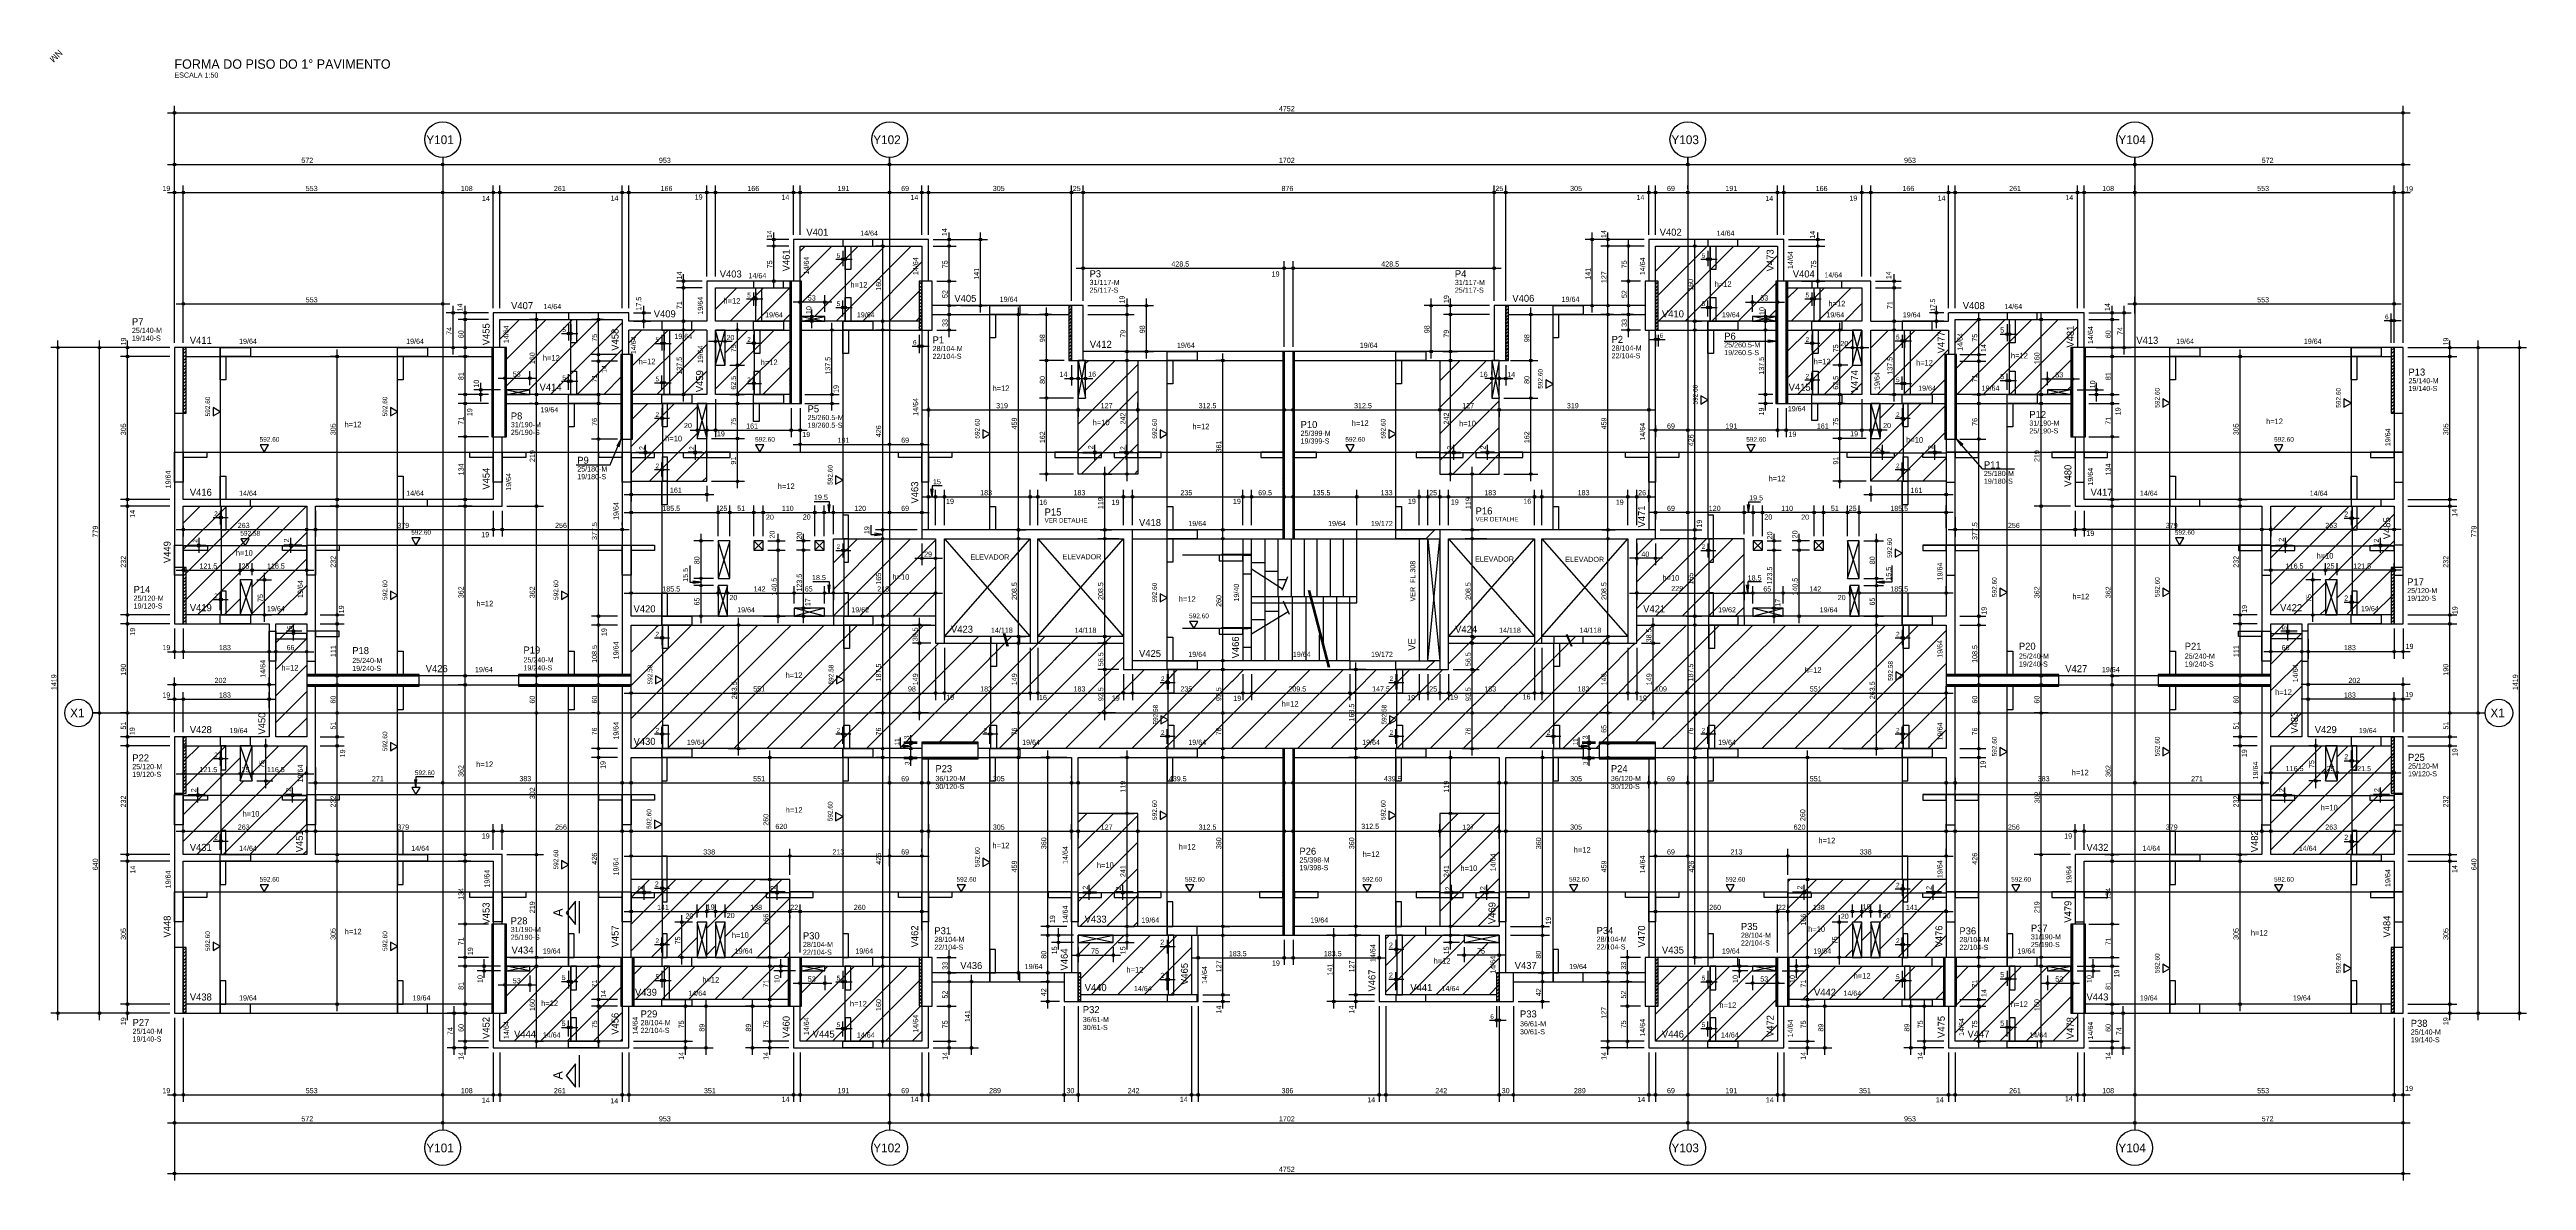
# Model space of a CAD drawing. Header units: metres. Extents: x 310 to 5592, y 1610 to 4022.
import ezdxf

# ---------------------------------------------------------------- set-up
doc = ezdxf.new("R2010")
doc.units = ezdxf.units.M
for name, color, linetype in [('MTH-224', 4, 'Continuous'), ('MTH-230', 1, 'Continuous'), ('MTH-COTAS7', 31, 'Continuous'), ('MTH-DIM-PILAR', 3, 'Continuous'), ('MTH-DIM-VIGA', 3, 'Continuous'), ('MTH-EIXO-214', 4, 'Continuous'), ('MTH-EIXO-215', 1, 'Continuous'), ('MTH-EIXO-217', 8, 'Continuous'), ('MTH-FACE-VIGA', 7, 'Continuous'), ('MTH-LINHA-CORTE', 5, 'Continuous'), ('MTH-LINHA-SEÇÃO', 16, 'Continuous'), ('MTH-PILAR-SEGUE', 5, 'Continuous'), ('MTH-SIMB_COTA', 3, 'Continuous'), ('MTH-TIT1-PILAR', 5, 'Continuous'), ('MTH-TIT1-VIGA', 5, 'Continuous'), ('MTH-TRACEJADO-216', 1, 'Continuous'), ('MTH-TXT', 4, 'Continuous'), ('MTH-TXT-NEGRITO', 5, 'Continuous'), ('MTH-TXT-NOTAS', 3, 'Continuous'), ('MTH-VIGA-INVERTIDA', 7, 'Continuous')]:
    doc.layers.add(name, color=color, linetype=linetype)

msp = doc.modelspace()

# ---------------------------------------------------------------- linework, layer by layer
at = {"layer": 'MTH-224', "linetype": 'Continuous'}
for p, q in [((1440.325465, 2137.691123), (1440.325465, 2206.066123)), ((1440.325465, 1809.232484), (1440.325465, 1877.607484))]:
    msp.add_line(p, q, dxfattribs=at)
for points in [[(3500.790533, 3299.453145), (3516.089003, 3308.286149), (3500.790533, 3317.118273), (3500.790533, 3299.453145)], [(3831.031728, 3265.885669), (3846.330198, 3274.718672), (3831.031728, 3283.550797), (3831.031728, 3265.885669)], [(4816.147961, 3259.09894), (4831.446431, 3267.931943), (4816.147961, 3276.764067), (4816.147961, 3259.09894)], [(5202.548642, 3259.09894), (5217.847112, 3267.931943), (5202.548642, 3276.764067), (5202.548642, 3259.09894)], [(659.087896, 3240.609165), (674.386366, 3249.442168), (659.087896, 3258.274292), (659.087896, 3240.609165)], [(1037.096563, 3240.609165), (1052.395033, 3249.442168), (1037.096563, 3258.274292), (1037.096563, 3240.609165)], [(759.359602, 3178.810307), (768.192605, 3163.511837), (777.02473, 3178.810307), (759.359602, 3178.810307)], [(1815.753219, 3178.810307), (1824.586222, 3163.511837), (1833.418347, 3178.810307), (1815.753219, 3178.810307)], [(2300.035926, 3193.19002), (2315.334396, 3202.023023), (2300.035926, 3210.855148), (2300.035926, 3193.19002)], [(2678.087897, 3193.19002), (2693.386367, 3202.023023), (2678.087897, 3210.855148), (2678.087897, 3193.19002)], [(3074.408587, 3178.810307), (3083.24159, 3163.511837), (3092.073715, 3178.810307), (3074.408587, 3178.810307)], [(3165.675639, 3193.19002), (3180.974109, 3202.023023), (3165.675639, 3210.855148), (3165.675639, 3193.19002)], [(3929.237941, 3178.810307), (3938.070945, 3163.511837), (3946.903069, 3178.810307), (3929.237941, 3178.810307)], [(5054.751194, 3178.810307), (5063.584198, 3163.511837), (5072.416322, 3178.810307), (5054.751194, 3178.810307)], [(1986.475646, 3094.721392), (2001.774116, 3103.554396), (1986.475646, 3112.38652), (1986.475646, 3094.721392)], [(718.178365, 2978.528979), (727.011368, 2963.230509), (735.843493, 2978.528979), (718.178365, 2978.528979)], [(1082.560302, 2980.528979), (1091.393306, 2965.230509), (1100.22543, 2980.528979), (1082.560302, 2980.528979)], [(4843.172702, 2980.528979), (4852.005706, 2965.230509), (4860.83783, 2980.528979), (4843.172702, 2980.528979)], [(4245.416048, 2939.052496), (4260.714518, 2947.8855), (4245.416048, 2956.717624), (4245.416048, 2939.052496)], [(1037.096563, 2849.268351), (1052.395033, 2858.101354), (1037.096563, 2866.933478), (1037.096563, 2849.268351)], [(1401.640715, 2849.268351), (1416.939185, 2858.101354), (1401.640715, 2866.933478), (1401.640715, 2849.268351)], [(2678.087897, 2843.782878), (2693.386367, 2852.615881), (2678.087897, 2861.448006), (2678.087897, 2843.782878)], [(4469.021086, 2855.503772), (4484.319556, 2864.336775), (4469.021086, 2873.1689), (4469.021086, 2855.503772)], [(4816.147961, 2855.503772), (4831.446431, 2864.336775), (4816.147961, 2873.1689), (4816.147961, 2855.503772)], [(2741.209836, 2802.433916), (2750.04284, 2787.135446), (2758.874964, 2802.433916), (2741.209836, 2802.433916)], [(4247.416048, 2676.861122), (4262.714518, 2685.694125), (4247.416048, 2694.52625), (4247.416048, 2676.861122)], [(1602.21209, 2668.995559), (1617.51056, 2677.828562), (1602.21209, 2686.660687), (1602.21209, 2668.995559)], [(1988.475646, 2668.995559), (2003.774116, 2677.828562), (1988.475646, 2686.660687), (1988.475646, 2668.995559)], [(2680.087897, 2583.678002), (2695.386367, 2592.511006), (2680.087897, 2601.34313), (2680.087897, 2583.678002)], [(3167.675639, 2583.678002), (3182.974109, 2592.511006), (3167.675639, 2601.34313), (3167.675639, 2583.678002)], [(1037.096563, 2526.651687), (1052.395033, 2535.484691), (1037.096563, 2544.316815), (1037.096563, 2526.651687)], [(4469.021086, 2515.763455), (4484.319556, 2524.596458), (4469.021086, 2533.428582), (4469.021086, 2515.763455)], [(4816.147961, 2515.763455), (4831.446431, 2524.596458), (4816.147961, 2533.428582), (4816.147961, 2515.763455)], [(1082.560302, 2448.289964), (1091.393306, 2432.991494), (1100.22543, 2448.289964), (1082.560302, 2448.289964)], [(1600.21209, 2361.111274), (1615.51056, 2369.944277), (1600.21209, 2378.776401), (1600.21209, 2361.111274)], [(1986.475646, 2377.408275), (2001.774116, 2386.241278), (1986.475646, 2395.073403), (1986.475646, 2377.408275)], [(2678.087897, 2380.134453), (2693.386367, 2388.967456), (2678.087897, 2397.799581), (2678.087897, 2380.134453)], [(3165.675639, 2380.134453), (3180.974109, 2388.967456), (3165.675639, 2397.799581), (3165.675639, 2380.134453)], [(1401.640715, 2274.61125), (1416.939185, 2283.444254), (1401.640715, 2292.276378), (1401.640715, 2274.61125)], [(2300.035926, 2279.867062), (2315.334396, 2288.700066), (2300.035926, 2297.53219), (2300.035926, 2279.867062)], [(759.359602, 2240.790798), (768.192605, 2225.492328), (777.02473, 2240.790798), (759.359602, 2240.790798)], [(2245.397645, 2240.790798), (2254.230649, 2225.492328), (2263.062773, 2240.790798), (2245.397645, 2240.790798)], [(2732.510744, 2240.790798), (2741.343747, 2225.492328), (2750.175872, 2240.790798), (2732.510744, 2240.790798)], [(3110.68312, 2240.790798), (3119.516123, 2225.492328), (3128.348248, 2240.790798), (3110.68312, 2240.790798)], [(3551.425168, 2240.790798), (3560.258172, 2225.492328), (3569.090296, 2240.790798), (3551.425168, 2240.790798)], [(3885.024688, 2240.790798), (3893.857691, 2225.492328), (3902.689816, 2240.790798), (3885.024688, 2240.790798)], [(4494.164662, 2240.790798), (4502.997665, 2225.492328), (4511.82979, 2240.790798), (4494.164662, 2240.790798)], [(5054.751194, 2240.790798), (5063.584198, 2225.492328), (5072.416322, 2240.790798), (5054.751194, 2240.790798)], [(659.087896, 2100.906046), (674.386366, 2109.739049), (659.087896, 2118.571174), (659.087896, 2100.906046)], [(1037.096563, 2100.906046), (1052.395033, 2109.739049), (1037.096563, 2118.571174), (1037.096563, 2100.906046)], [(4816.147961, 2053.623595), (4831.446431, 2062.456598), (4816.147961, 2071.288722), (4816.147961, 2053.623595)], [(5202.548642, 2053.623595), (5217.847112, 2062.456598), (5202.548642, 2071.288722), (5202.548642, 2053.623595)]]:
    msp.add_lwpolyline(points, dxfattribs=at)
at = {"layer": 'MTH-230', "linetype": 'Continuous'}
for p, q in [((1913.511364, 3452.635401), (1963.511264, 3442.635401)), ((1913.511364, 3442.635401), (1963.511264, 3452.635401)), ((3941.511368, 3442.635501), (3991.511368, 3452.635501)), ((3991.511368, 3442.635501), (3941.511368, 3452.635501)), ((1730.511368, 3348.635501), (1750.511368, 3423.635501)), ((1750.511368, 3348.635501), (1730.511368, 3423.635498)), ((4154.511366, 3348.618201), (4174.511366, 3423.635501)), ((4154.511366, 3423.618201), (4174.511366, 3348.618201)), ((2503.511363, 3278.635497), (2519.511367, 3358.635498)), ((2503.511363, 3358.635497), (2519.511367, 3278.635497)), ((3401.511371, 3358.635498), (3385.511369, 3278.635497)), ((3385.511369, 3358.635498), (3401.511371, 3278.635497)), ((1284.506838, 3296.135496), (1334.50684, 3286.135496)), ((1284.506838, 3286.135496), (1334.50684, 3296.135496)), ((4620.513083, 3296.135496), (4570.511367, 3286.135496)), ((4570.511367, 3296.135496), (4620.513083, 3286.135496)), ((1691.511368, 3192.135498), (1711.511368, 3267.135499)), ((1691.511368, 3267.135498), (1711.511368, 3192.135498)), ((4193.511368, 3192.135498), (4213.511368, 3267.135499)), ((4193.511368, 3267.135498), (4213.511368, 3192.135498)), ((1761.01056, 2894.1355), (1736.01056, 2974.1355)), ((1761.01056, 2974.1355), (1736.01056, 2894.1355)), ((1832.011365, 2954.1355), (1812.011365, 2974.1355)), ((1832.011365, 2974.1355), (1812.011365, 2954.1355)), ((1962.011365, 2954.1355), (1942.011365, 2974.1355)), ((1962.011365, 2974.1355), (1942.011365, 2954.1355)), ((2218.511368, 2770.135472), (2401.511368, 2978.6355)), ((2218.511368, 2978.6355), (2401.511368, 2770.135472)), ((2417.511368, 2770.135472), (2600.511368, 2978.635504)), ((2417.511368, 2978.635504), (2600.511368, 2770.135472)), ((3249.511363, 2718.635463), (3274.511365, 2978.635463)), ((3249.511363, 2978.635463), (3274.511365, 2718.635463)), ((3293.511365, 2770.135472), (3476.511365, 2978.635504)), ((3293.511365, 2978.635504), (3476.511365, 2770.135472)), ((3492.511365, 2770.135472), (3675.511365, 2978.6355)), ((3492.511365, 2978.6355), (3675.511365, 2770.135472)), ((3943.011366, 2954.1355), (3963.011366, 2974.1355)), ((3963.011366, 2954.1355), (3943.011366, 2974.1355)), ((4073.011366, 2954.1355), (4093.011366, 2974.1355)), ((4093.011366, 2954.1355), (4073.011366, 2974.1355)), ((4144.012171, 2894.1355), (4169.012171, 2974.1355)), ((4169.012171, 2894.1355), (4144.012171, 2974.1355)), ((717.011355, 2816.135497), (742.011369, 2891.135495)), ((742.011369, 2816.135497), (717.011355, 2891.135495)), ((1756.01056, 2878.6355), (1736.01056, 2813.6355)), ((1736.01056, 2878.6355), (1756.01056, 2813.6355)), ((4149.012171, 2878.6355), (4169.012171, 2813.6355)), ((4149.012171, 2813.6355), (4169.012171, 2878.6355)), ((5163.011366, 2816.135401), (5188.011366, 2891.135401)), ((5188.011366, 2816.135401), (5163.011366, 2891.135401)), ((1963.012277, 2813.6355), (1898.01056, 2830.635501)), ((1963.012277, 2830.635501), (1898.01056, 2813.6355)), ((3942.010455, 2813.6355), (4007.012171, 2830.706534)), ((4007.012171, 2813.6355), (3942.010455, 2830.706534)), ((717.011301, 2537.135601), (742.011301, 2462.135601)), ((717.011301, 2462.135601), (742.011301, 2537.135601)), ((5163.011366, 2537.135499), (5188.011434, 2462.135499)), ((5163.011366, 2462.135499), (5188.011434, 2537.135498)), ((1691.511368, 2086.135499), (1711.511368, 2161.135499)), ((1711.511368, 2086.1355), (1691.511368, 2161.135499)), ((1730.511368, 2086.1355), (1750.511368, 2161.135499)), ((1750.511368, 2086.135498), (1730.511368, 2161.135499)), ((2503.511363, 2118.135498), (2578.511366, 2133.135498)), ((2578.511366, 2118.135498), (2503.511363, 2133.135498)), ((3326.511369, 2133.135498), (3401.511372, 2118.135498)), ((3326.511369, 2118.135498), (3401.511372, 2133.135498)), ((4174.511368, 2086.1355), (4154.511368, 2161.135499)), ((4154.511368, 2086.135498), (4174.511368, 2161.135496)), ((4193.511368, 2086.1355), (4213.511368, 2161.135499)), ((4213.511368, 2086.135499), (4193.511368, 2161.135496)), ((1284.506838, 2057.1355), (1334.511368, 2067.1355)), ((1334.511368, 2057.1355), (1284.506838, 2067.1355)), ((1913.51213, 2057.1355), (1963.513843, 2067.1355)), ((1963.513843, 2057.1355), (1913.51213, 2067.1355)), ((3941.510603, 2057.135503), (3991.510603, 2067.135503)), ((3991.510603, 2057.135503), (3941.510603, 2067.135503)), ((4570.511367, 2067.1355), (4620.515894, 2057.1355)), ((4570.511367, 2057.1355), (4620.515894, 2067.1355))]:
    msp.add_line(p, q, dxfattribs=at)
for centre, radius in [((1148.511366, 3829.636556), 38), ((2101.511366, 3829.636556), 38), ((3803.511366, 3829.636556), 38), ((4756.511366, 3829.636556), 38), ((372.092488, 2607.135465), 29.418879), ((5532.930245, 2607.135465), 29.418879), ((1148.511366, 1680.135501), 38), ((2101.511366, 1680.135501), 38), ((3803.511366, 1680.135501), 38), ((4756.511366, 1680.135501), 38)]:
    msp.add_circle(centre, radius, dxfattribs=at)
at = {"layer": 'MTH-COTAS7', "linetype": 'Continuous'}
for p, q in [((561.511366, 3886.665182), (5343.511366, 3886.665182)), ((576.511366, 3396.1355), (576.511366, 3901.665182)), ((5328.511366, 3396.1355), (5328.511366, 3901.665182)), ((561.511366, 3776.636556), (1163.511366, 3776.636556)), ((576.511366, 3406.1355), (576.511366, 3791.636556)), ((1133.511366, 3776.636556), (2116.511366, 3776.636556)), ((2086.511366, 3776.636556), (3818.511366, 3776.636556)), ((2101.511366, 3774.322629), (2101.511366, 3791.636556)), ((3788.511366, 3776.636556), (4771.511366, 3776.636556)), ((3803.511366, 3780.639608), (3803.511366, 3791.636556)), ((3803.511366, 3784.741871), (3803.511366, 3791.636556)), ((4741.511366, 3776.636556), (5343.511366, 3776.636556)), ((4756.511366, 3774.81151), (4756.511366, 3791.636556)), ((4756.511366, 3770.023656), (4756.511366, 3791.636556)), ((5328.511366, 3406.1355), (5328.511366, 3791.636556)), ((561.511366, 3716.636556), (610.511366, 3716.636556)), ((576.511366, 3396.1355), (576.511366, 3731.636556)), ((580.511366, 3716.636556), (1163.511366, 3716.636556)), ((595.511366, 3396.135501), (595.511366, 3731.636556)), ((595.511366, 3396.135501), (595.511366, 3731.636556)), ((1133.511366, 3716.636556), (1271.506838, 3716.636556)), ((1241.506838, 3716.636556), (1285.506838, 3716.636556)), ((1255.506838, 3716.636556), (1546.51056, 3716.636556)), ((1256.506838, 3470.135501), (1256.506838, 3731.636556)), ((1256.506838, 3470.135501), (1256.506838, 3731.636556)), ((1270.506838, 3470.135501), (1270.506838, 3731.636556)), ((1270.506838, 3470.135501), (1270.506838, 3731.636556)), ((1516.51056, 3716.636556), (1560.51056, 3716.636556)), ((1530.51056, 3716.636556), (1726.511366, 3716.636556)), ((1531.51056, 3470.135501), (1531.51056, 3731.636556)), ((1531.51056, 3470.135501), (1531.51056, 3731.636556)), ((1545.51056, 3470.135501), (1545.51056, 3731.636556)), ((1545.51056, 3470.135501), (1545.51056, 3731.636556)), ((1696.511366, 3716.636556), (1745.511366, 3716.636556)), ((1711.511366, 3537.6182), (1711.511366, 3731.636556)), ((1711.511366, 3537.6182), (1711.511366, 3731.636556)), ((1715.511366, 3716.636556), (1911.511364, 3716.636556)), ((1730.511366, 3537.6182), (1730.511366, 3731.636556)), ((1730.511366, 3537.6182), (1730.511366, 3731.636556)), ((1881.511364, 3716.636556), (1925.511364, 3716.636556)), ((1895.511364, 3716.636556), (2116.511366, 3716.636556)), ((1896.511364, 3626.636556), (1896.511364, 3731.636556)), ((1896.511364, 3626.636556), (1896.511364, 3731.636556)), ((1910.511364, 3626.636556), (1910.511364, 3731.636556)), ((1910.511364, 3626.636556), (1910.511364, 3731.636556)), ((2086.511366, 3716.636556), (2185.511366, 3716.636556)), ((2155.511366, 3716.636556), (2199.511366, 3716.636556)), ((2169.511366, 3716.636556), (2504.511366, 3716.636556)), ((2170.511366, 3626.636556), (2170.511366, 3731.636556)), ((2170.511366, 3626.636556), (2170.511366, 3731.636556)), ((2184.511366, 3626.636556), (2184.511366, 3731.636556)), ((2184.511366, 3626.636556), (2184.511366, 3731.636556)), ((2474.511366, 3716.636556), (2529.511366, 3716.636556)), ((2489.511366, 3485.635501), (2489.511366, 3731.636556)), ((2489.511366, 3485.635501), (2489.511366, 3731.636556)), ((2499.511366, 3716.636556), (3405.511366, 3716.636556)), ((2514.511366, 3485.6355), (2514.511366, 3731.636556)), ((2514.511366, 3485.6355), (2514.511366, 3731.636556)), ((3375.511366, 3716.636556), (3430.511366, 3716.636556)), ((3390.511366, 3485.6355), (3390.511366, 3731.636556)), ((3390.511366, 3485.6355), (3390.511366, 3731.636556)), ((3400.511366, 3716.636556), (3735.511366, 3716.636556)), ((3415.511366, 3485.635501), (3415.511366, 3731.636556)), ((3415.511366, 3485.635501), (3415.511366, 3731.636556)), ((3705.511366, 3716.636556), (3749.511366, 3716.636556)), ((3719.511366, 3716.636556), (3818.511366, 3716.636556)), ((3720.511366, 3626.636556), (3720.511366, 3731.636556)), ((3720.511366, 3626.636556), (3720.511366, 3731.636556)), ((3734.511366, 3626.636556), (3734.511366, 3731.636556)), ((3734.511366, 3626.636556), (3734.511366, 3731.636556)), ((3788.511366, 3716.636556), (4009.511367, 3716.636556)), ((3803.511366, 3724.741871), (3803.511366, 3731.636556)), ((3803.511366, 3724.741871), (3803.511366, 3731.636556)), ((3979.511367, 3716.636556), (4023.511367, 3716.636556)), ((3993.511367, 3716.636556), (4189.511366, 3716.636556)), ((3994.511367, 3626.636556), (3994.511367, 3731.636556)), ((3994.511367, 3626.636556), (3994.511367, 3731.636556)), ((4008.511367, 3626.636556), (4008.511367, 3731.636556)), ((4008.511367, 3626.636556), (4008.511367, 3731.636556)), ((4159.511366, 3716.636556), (4208.511366, 3716.636556)), ((4174.511366, 3537.6182), (4174.511366, 3731.636556)), ((4174.511366, 3537.6182), (4174.511366, 3731.636556)), ((4178.511366, 3716.636556), (4374.512171, 3716.636556)), ((4193.511366, 3537.6182), (4193.511366, 3731.636556)), ((4193.511366, 3537.6182), (4193.511366, 3731.636556)), ((4344.512171, 3716.636556), (4388.512171, 3716.636556)), ((4358.512171, 3716.636556), (4649.511365, 3716.636556)), ((4359.512171, 3470.135501), (4359.512171, 3731.636556)), ((4359.512171, 3470.135501), (4359.512171, 3731.636556)), ((4373.512171, 3470.135501), (4373.512171, 3731.636556)), ((4373.512171, 3470.135501), (4373.512171, 3731.636556)), ((4619.511365, 3716.636556), (4663.511365, 3716.636556)), ((4633.511365, 3716.636556), (4771.511366, 3716.636556)), ((4634.511365, 3470.135501), (4634.511365, 3731.636556)), ((4634.511365, 3470.135501), (4634.511365, 3731.636556)), ((4648.511365, 3470.135501), (4648.511365, 3731.636556)), ((4648.511365, 3470.135501), (4648.511365, 3731.636556)), ((4741.511366, 3716.636556), (5324.511366, 3716.636556)), ((4756.511366, 3710.023656), (4756.511366, 3731.636556)), ((4756.511366, 3710.023656), (4756.511366, 3731.636556)), ((5294.511366, 3716.636556), (5343.511366, 3716.636556)), ((5309.511366, 3396.135501), (5309.511366, 3731.636556)), ((5309.511366, 3396.135501), (5309.511366, 3731.636556)), ((5328.511366, 3396.1355), (5328.511366, 3731.636556)), ((1886.511364, 3616.636556), (1839.652293, 3616.636556)), ((1886.511364, 3602.636556), (1839.652293, 3602.636556)), ((1886.511364, 3602.636556), (1839.652293, 3602.636556)), ((1854.652293, 3587.636556), (1854.652293, 3631.636556)), ((1854.652293, 3512.6182), (1854.652293, 3617.636556)), ((2001.803976, 3592.636556), (2001.803976, 3559.538382)), ((2006.803976, 3592.636556), (2006.803976, 3559.538382)), ((2091.511366, 3602.636556), (2071.713494, 3602.636556)), ((2086.713494, 3427.635501), (2086.713494, 3617.636556)), ((2194.511366, 3616.636556), (2243.474591, 3616.636556)), ((2194.511366, 3602.636556), (2243.474591, 3602.636556)), ((2194.511366, 3602.636556), (2243.474591, 3602.636556)), ((2204.511366, 3616.636556), (2310.587819, 3616.636556)), ((2228.474591, 3587.636556), (2228.474591, 3631.636556)), ((2228.474591, 3512.635501), (2228.474591, 3617.636556)), ((2295.587819, 3460.635501), (2295.587819, 3631.636556)), ((3700.511366, 3616.636556), (3584.328166, 3616.636556)), ((3599.328166, 3460.635501), (3599.328166, 3631.636556)), ((3710.511366, 3616.636556), (3618.288022, 3616.636556)), ((3710.511366, 3602.636556), (3618.288022, 3602.636556)), ((3710.511366, 3602.636556), (3618.288022, 3602.636556)), ((3633.288022, 3587.636556), (3633.288022, 3631.636556)), ((3633.288022, 3460.635501), (3633.288022, 3617.636556)), ((3700.511366, 3602.636556), (3661.756016, 3602.636556)), ((3676.756016, 3512.635501), (3676.756016, 3617.636556)), ((3813.511366, 3602.636556), (3833.309239, 3602.636556)), ((3818.309239, 3427.635501), (3818.309239, 3617.636556)), ((3846.360057, 3592.636556), (3846.360057, 3559.538382)), ((3851.360057, 3592.636556), (3851.360057, 3559.538382)), ((4018.511367, 3616.636556), (4095.764657, 3616.636556)), ((4018.511367, 3602.636556), (4095.764657, 3602.636556)), ((4018.511367, 3602.636556), (4095.764657, 3602.636556)), ((4080.764657, 3587.636556), (4080.764657, 3631.636556)), ((4080.764657, 3512.6182), (4080.764657, 3617.636556)), ((1661.816075, 3498.6182), (1661.816075, 3542.6182)), ((1986.803976, 3574.538382), (2021.803976, 3574.538382)), ((2228.474591, 3460.635501), (2228.474591, 3542.635501)), ((2499.511366, 3555.540605), (2958.011366, 3555.540605)), ((2514.511366, 3485.6355), (2514.511366, 3570.540605)), ((2928.011366, 3555.540605), (2977.011366, 3555.540605)), ((2943.011366, 3387.635503), (2943.011366, 3570.540605)), ((2943.011366, 3387.635503), (2943.011366, 3570.540605)), ((2947.011366, 3555.540605), (3405.511366, 3555.540605)), ((2962.011366, 3387.635501), (2962.011366, 3570.540605)), ((2962.011366, 3387.635501), (2962.011366, 3570.540605)), ((3390.511366, 3485.6355), (3390.511366, 3570.540605)), ((3676.756016, 3460.635501), (3676.756016, 3542.635501)), ((3831.360057, 3574.538382), (3866.360057, 3574.538382)), ((4243.206658, 3498.6182), (4243.206658, 3542.6182)), ((1701.511366, 3527.6182), (1646.816075, 3527.6182)), ((1701.511366, 3513.6182), (1646.816075, 3513.6182)), ((1701.511366, 3513.6182), (1646.816075, 3513.6182)), ((1661.816075, 3427.635501), (1661.816075, 3528.6182)), ((1796.041225, 3490.114284), (1831.041225, 3490.114284)), ((1811.041225, 3503.6182), (1811.041225, 3475.114284)), ((1816.041225, 3503.6182), (1816.041225, 3475.114284)), ((1865.041225, 3527.6182), (1839.652293, 3527.6182)), ((1910.511364, 3462.635501), (1910.511364, 3498.17829)), ((1963.511364, 3462.635501), (1963.511364, 3498.17829)), ((2001.774116, 3452.635501), (2001.774116, 3486.714949)), ((2006.803976, 3452.635501), (2006.803976, 3486.714949)), ((2202.511366, 3527.635501), (2243.474591, 3527.635501)), ((2202.511366, 3527.635501), (2243.474591, 3527.635501)), ((2607.698654, 3441.635501), (2607.698654, 3490.6355)), ((2649.014738, 3362.635501), (2649.014738, 3490.6355)), ((3256.007995, 3362.635501), (3256.007995, 3490.6355)), ((3297.324079, 3441.635501), (3297.324079, 3490.6355)), ((3702.511366, 3527.635501), (3661.756016, 3527.635501)), ((3702.511366, 3527.635501), (3661.756016, 3527.635501)), ((3846.330198, 3452.635501), (3846.330198, 3486.714949)), ((3851.360057, 3452.635501), (3851.360057, 3486.714949)), ((3941.511368, 3462.635501), (3941.511368, 3498.17829)), ((3994.511368, 3462.635501), (3994.511368, 3498.17829)), ((4046.187411, 3527.6182), (4095.764657, 3527.6182)), ((4052.717739, 3490.114284), (4087.717739, 3490.114284)), ((4067.717739, 3503.6182), (4067.717739, 3475.114284)), ((4072.717739, 3503.6182), (4072.717739, 3475.114284)), ((4203.511366, 3527.6182), (4258.206658, 3527.6182)), ((4203.511366, 3513.6182), (4258.206658, 3513.6182)), ((4203.511366, 3513.6182), (4258.206658, 3513.6182)), ((4243.206658, 3427.635501), (4243.206658, 3528.6182)), ((4756.511366, 3458.746507), (4756.511366, 3494.289635)), ((5309.511366, 3406.135501), (5309.511366, 3494.289635)), ((580.511366, 3479.289635), (1163.511366, 3479.289635)), ((1148.511366, 3475.609634), (1148.511366, 3464.289635)), ((1246.506838, 3460.135501), (1156.146389, 3460.135501)), ((1171.146389, 3371.135501), (1171.146389, 3475.135501)), ((1246.506838, 3460.135501), (1181.416793, 3460.135501)), ((1246.506838, 3446.135501), (1181.416793, 3446.135501)), ((1236.506838, 3446.135501), (1181.416793, 3446.135501)), ((1196.416793, 3431.135501), (1196.416793, 3475.135501)), ((1196.416793, 3371.135501), (1196.416793, 3461.135501)), ((1351.517876, 3446.135501), (1333.322552, 3446.135501)), ((1348.322552, 3271.135499), (1348.322552, 3461.135501)), ((1416.939185, 3436.135501), (1416.939185, 3401.334662)), ((1421.939185, 3436.135501), (1421.939185, 3401.334662)), ((1491.54568, 3446.135501), (1465.939185, 3446.135501)), ((1480.939185, 3356.135501), (1480.939185, 3461.135501)), ((1555.51056, 3460.135501), (1592.635553, 3460.135501)), ((1555.51056, 3442.635501), (1592.635553, 3442.635501)), ((1577.635553, 3427.635501), (1577.635553, 3475.135501)), ((1701.511366, 3442.635501), (1646.816075, 3442.635501)), ((1661.816075, 3271.135499), (1661.816075, 3438.635501)), ((1777.382782, 3333.635501), (1777.382782, 3438.635501)), ((1978.511364, 3483.17829), (1895.511364, 3483.17829)), ((1937.005354, 3452.635501), (1920.705012, 3452.635501)), ((1939.086996, 3442.635501), (1920.705012, 3442.635501)), ((1935.705012, 3427.635501), (1935.705012, 3467.635501)), ((1978.628586, 3271.135499), (1978.628586, 3438.635501)), ((1986.774116, 3471.714949), (2021.803976, 3471.714949)), ((2091.511366, 3442.635501), (2071.713494, 3442.635501)), ((2086.713494, 2982.635497), (2086.713494, 3438.635501)), ((2220.758958, 3456.635501), (2243.474591, 3456.635501)), ((2226.336102, 3475.635501), (2243.474591, 3475.635501)), ((2228.474591, 3408.635501), (2228.474591, 3471.635501)), ((2253.474591, 3475.635501), (2310.587819, 3475.635501)), ((2397.019652, 3456.635501), (2361.242873, 3456.635501)), ((2376.242873, 2982.635497), (2376.242873, 3471.635501)), ((2446.359447, 3456.635501), (2421.06989, 3456.635501)), ((2436.06989, 3343.6355), (2436.06989, 3471.635501)), ((2524.511366, 3475.6355), (2622.698654, 3475.6355)), ((2524.511366, 3456.635501), (2622.698654, 3456.635501)), ((2534.511366, 3456.635501), (2622.698654, 3456.635501)), ((2598.719446, 3475.6355), (2664.014738, 3475.6355)), ((2607.698654, 3362.635501), (2607.698654, 3471.635501)), ((3306.303287, 3475.6355), (3241.007995, 3475.6355)), ((3380.511366, 3475.6355), (3282.324079, 3475.6355)), ((3380.511366, 3456.635501), (3282.324079, 3456.635501)), ((3370.511366, 3456.635501), (3282.324079, 3456.635501)), ((3297.324079, 3362.635501), (3297.324079, 3471.635501)), ((3458.663286, 3456.635501), (3483.952843, 3456.635501)), ((3468.952843, 3343.6355), (3468.952843, 3471.635501)), ((3665.1708, 3475.635501), (3584.328166, 3475.635501)), ((3648.994983, 3475.635501), (3618.288022, 3475.635501)), ((3644.860926, 3456.635501), (3618.288022, 3456.635501)), ((3633.288022, 2982.635497), (3633.288022, 3471.635501)), ((3702.511366, 3475.635501), (3661.756016, 3475.635501)), ((3687.429521, 3456.635501), (3661.756016, 3456.635501)), ((3676.756016, 3408.635501), (3676.756016, 3471.635501)), ((3813.511366, 3442.635501), (3833.309239, 3442.635501)), ((3818.309239, 2982.635497), (3818.309239, 3438.635501)), ((3831.330198, 3471.714949), (3866.360057, 3471.714949)), ((3926.511368, 3483.17829), (4009.511368, 3483.17829)), ((3965.935737, 3442.635501), (3984.317721, 3442.635501)), ((3968.017379, 3452.635501), (3984.317721, 3452.635501)), ((3969.317721, 3427.635501), (3969.317721, 3467.635501)), ((3969.317721, 3271.135499), (3969.317721, 3438.635501)), ((4127.639951, 3333.635501), (4127.639951, 3438.635501)), ((4203.511366, 3442.635501), (4258.206658, 3442.635501)), ((4243.206658, 3271.135499), (4243.206658, 3438.635501)), ((4349.512171, 3460.135501), (4318.666392, 3460.135501)), ((4349.512171, 3442.635501), (4318.666392, 3442.635501)), ((4333.666392, 3427.635501), (4333.666392, 3475.135501)), ((4413.477053, 3446.135501), (4439.083548, 3446.135501)), ((4424.083548, 3356.135501), (4424.083548, 3461.135501)), ((4484.319556, 3436.135501), (4484.319556, 3399.758806)), ((4489.319556, 3436.135501), (4489.319556, 3399.758806)), ((4553.504857, 3446.135501), (4571.700181, 3446.135501)), ((4556.700181, 3271.135499), (4556.700181, 3461.135501)), ((4658.515894, 3460.135501), (4748.876344, 3460.135501)), ((4658.515894, 3460.135501), (4723.60594, 3460.135501)), ((4658.515894, 3446.135501), (4723.60594, 3446.135501)), ((4668.515894, 3446.135501), (4723.60594, 3446.135501)), ((4708.60594, 3431.135501), (4708.60594, 3475.135501)), ((4708.60594, 3371.135501), (4708.60594, 3461.135501)), ((4733.876344, 3371.135501), (4733.876344, 3475.135501)), ((4741.511366, 3479.289635), (5324.511366, 3479.289635)), ((5288.511366, 3443.684776), (5324.511366, 3443.684776)), ((5303.511366, 3396.135501), (5303.511366, 3458.684776)), ((5309.511366, 3396.135501), (5309.511366, 3458.684776)), ((566.511366, 3386.1355), (313.265627, 3386.1355)), ((328.265627, 1952.135502), (328.265627, 3401.1355)), ((566.511366, 3386.1355), (401.511366, 3386.1355)), ((416.511366, 2592.135465), (416.511366, 3401.1355)), ((566.511366, 3386.1355), (461.511366, 3386.1355)), ((476.511366, 3352.135501), (476.511366, 3401.1355)), ((476.511366, 3047.1355), (476.511366, 3382.135501)), ((923.725846, 3047.1355), (923.725846, 3382.135501)), ((1230.891102, 3386.135501), (1156.146389, 3386.135501)), ((1207.318688, 3386.135501), (1181.416793, 3386.135501)), ((1196.416793, 3271.135496), (1196.416793, 3382.135501)), ((1401.939185, 3416.334662), (1436.939185, 3416.334662)), ((1480.939185, 3342.135501), (1480.939185, 3386.135501)), ((1600.51056, 3395.206144), (1635.51056, 3395.206144)), ((1615.51056, 3413.635501), (1615.51056, 3380.206144)), ((1620.51056, 3413.635501), (1620.51056, 3380.206144)), ((1669.51056, 3423.635501), (1646.816075, 3423.635501)), ((1715.511366, 3399.565646), (1765.511366, 3399.565646)), ((1730.511366, 3396.135501), (1730.511366, 3414.565646)), ((1750.511366, 3396.135501), (1750.511366, 3414.565646)), ((1785.837204, 3423.635501), (1792.382782, 3423.635501)), ((1796.041225, 3395.43166), (1828.041225, 3395.43166)), ((1811.041225, 3413.635501), (1811.041225, 3380.43166)), ((1813.041225, 3413.635501), (1813.041225, 3380.43166)), ((1983.73448, 3423.635501), (1993.628586, 3423.635501)), ((2104.876943, 3423.635501), (2071.713494, 3423.635501)), ((2149.511366, 3389.351642), (2185.511366, 3389.351642)), ((2164.511366, 3413.635501), (2164.511366, 3374.351642)), ((2170.511366, 3413.635501), (2170.511366, 3374.351642)), ((2202.511366, 3423.635501), (2243.474591, 3423.635501)), ((3702.511366, 3423.635501), (3661.756016, 3423.635501)), ((3719.511366, 3403.687828), (3755.511366, 3403.687828)), ((3734.511366, 3413.635501), (3734.511366, 3388.687828)), ((3740.511366, 3413.635501), (3740.511366, 3388.687828)), ((3800.14579, 3423.635501), (3833.309239, 3423.635501)), ((3941.288253, 3423.635501), (3984.317721, 3423.635501)), ((4052.717739, 3395.43166), (4084.717739, 3395.43166)), ((4067.717739, 3413.635501), (4067.717739, 3380.43166)), ((4069.717739, 3413.635501), (4069.717739, 3380.43166)), ((4119.185529, 3423.635501), (4112.639951, 3423.635501)), ((4139.511366, 3386.118201), (4189.511366, 3386.118201)), ((4240.859012, 3423.635501), (4258.206658, 3423.635501)), ((4245.714518, 3400.641379), (4280.714518, 3400.641379)), ((4260.714518, 3413.635501), (4260.714518, 3385.641379)), ((4265.714518, 3413.635501), (4265.714518, 3385.641379)), ((4424.083548, 3342.135501), (4424.083548, 3386.135501)), ((4469.319556, 3414.758806), (4504.319556, 3414.758806)), ((4674.131631, 3386.135501), (4748.876344, 3386.135501)), ((4697.704045, 3386.135501), (4723.60594, 3386.135501)), ((4708.60594, 3271.135496), (4708.60594, 3382.135501)), ((4981.296887, 3047.1355), (4981.296887, 3382.135501)), ((5338.511366, 3386.1355), (5503.511366, 3386.1355)), ((5338.511366, 3386.1355), (5591.757106, 3386.1355)), ((5338.511366, 3386.1355), (5443.511366, 3386.1355)), ((5428.511366, 3352.135501), (5428.511366, 3401.1355)), ((5428.511366, 3047.1355), (5428.511366, 3382.135501)), ((5488.511366, 2592.135465), (5488.511366, 3401.1355)), ((5576.757106, 1952.135502), (5576.757106, 3401.1355)), ((566.511366, 3367.135501), (461.511366, 3367.135501)), ((566.511366, 3367.135501), (461.511366, 3367.135501)), ((924.515601, 3367.135501), (908.725846, 3367.135501)), ((1204.000008, 3367.135501), (1181.416793, 3367.135501)), ((1281.506838, 3306.135496), (1281.506838, 3335.803333)), ((1334.50684, 3306.135496), (1334.50684, 3335.803333)), ((1416.939185, 3296.135499), (1416.939185, 3329.453512)), ((1421.939185, 3296.135499), (1421.939185, 3329.453512)), ((1521.51056, 3371.135501), (1465.939185, 3371.135501)), ((1521.51056, 3371.135501), (1465.939185, 3371.135501)), ((1521.51056, 3357.135501), (1465.939185, 3357.135501)), ((1521.51056, 3357.135501), (1465.939185, 3357.135501)), ((1480.939185, 3271.135499), (1480.939185, 3372.135501)), ((1760.511366, 3348.635501), (1792.382782, 3348.635501)), ((1760.511366, 3348.635501), (1792.382782, 3348.635501)), ((1777.382782, 3271.135499), (1777.382782, 3363.635501)), ((2473.511366, 3358.6355), (2421.06989, 3358.6355)), ((2473.511366, 3358.6355), (2421.06989, 3358.6355)), ((2436.06989, 3263.635487), (2436.06989, 3373.6355)), ((2489.511366, 3348.6355), (2489.511366, 3305.419756)), ((2503.511363, 3328.635497), (2503.511363, 3335.419756)), ((2519.511367, 3328.635498), (2519.511367, 3335.419756)), ((2623.598436, 3377.635501), (2592.698654, 3377.635501)), ((2602.698654, 3377.635501), (2664.014738, 3377.635501)), ((2607.698654, 3101.618207), (2607.698654, 3373.635501)), ((2813.466346, 3358.635501), (2797.152631, 3358.635501)), ((2812.152631, 2982.635501), (2812.152631, 3373.635501)), ((3302.324079, 3377.635501), (3241.007995, 3377.635501)), ((3281.424297, 3377.635501), (3312.324079, 3377.635501)), ((3297.324079, 3101.618207), (3297.324079, 3373.635501)), ((3385.511366, 3328.635498), (3385.511366, 3335.419756)), ((3401.51137, 3328.635497), (3401.51137, 3335.419756)), ((3415.511366, 3348.6355), (3415.511366, 3305.419756)), ((3425.511366, 3358.6355), (3483.952843, 3358.6355)), ((3425.511366, 3358.6355), (3483.952843, 3358.6355)), ((3468.952843, 3263.635487), (3468.952843, 3373.6355)), ((4067.68788, 3296.135499), (4067.68788, 3332.221468)), ((4069.717739, 3296.135499), (4069.717739, 3332.221468)), ((4144.511366, 3348.635501), (4112.639951, 3348.635501)), ((4144.511366, 3348.635501), (4112.639951, 3348.635501)), ((4127.639951, 3271.135499), (4127.639951, 3363.635501)), ((4174.511366, 3376.126851), (4174.511366, 3371.118201)), ((4383.512172, 3371.135501), (4439.083548, 3371.135501)), ((4383.512172, 3371.135501), (4439.083548, 3371.135501)), ((4383.512172, 3357.135501), (4439.083548, 3357.135501)), ((4383.512172, 3357.135501), (4439.083548, 3357.135501)), ((4424.083548, 3271.135499), (4424.083548, 3372.135501)), ((4484.319556, 3296.135499), (4484.319556, 3330.653513)), ((4489.319556, 3296.135499), (4489.319556, 3330.653513)), ((4570.511367, 3306.135496), (4570.511367, 3334.240994)), ((4623.513083, 3306.135496), (4623.513083, 3334.240994)), ((4701.022725, 3367.135501), (4723.60594, 3367.135501)), ((4980.507132, 3367.135501), (4996.296887, 3367.135501)), ((5338.511366, 3367.135501), (5443.511366, 3367.135501)), ((5338.511366, 3367.135501), (5443.511366, 3367.135501)), ((1246.506838, 3286.135496), (1181.416793, 3286.135496)), ((1246.506838, 3286.135496), (1181.416793, 3286.135496)), ((1196.416793, 3252.135499), (1196.416793, 3301.135496)), ((1196.416793, 3181.135499), (1196.416793, 3282.135499)), ((1271.50684, 3296.135496), (1214.986534, 3296.135496)), ((1236.506838, 3286.135496), (1214.986534, 3286.135496)), ((1229.986534, 3271.135496), (1229.986534, 3311.135496)), ((1266.506838, 3320.803333), (1349.50684, 3320.803333)), ((1359.052186, 3286.135499), (1333.322552, 3286.135499)), ((1348.322552, 3033.1355), (1348.322552, 3282.135499)), ((1401.939185, 3314.453512), (1436.939185, 3314.453512)), ((1494.532093, 3286.135499), (1465.939185, 3286.135499)), ((1480.939185, 3176.135501), (1480.939185, 3282.135499)), ((1600.51056, 3311.333071), (1635.51056, 3311.333071)), ((1615.51056, 3296.135499), (1615.51056, 3326.333071)), ((1620.51056, 3296.135499), (1620.51056, 3326.333071)), ((1669.51056, 3286.135499), (1646.816075, 3286.135499)), ((1730.511366, 3276.135499), (1730.511366, 3195.081278)), ((1730.511366, 3276.135499), (1730.511366, 3195.081278)), ((1761.107965, 3286.135499), (1792.382782, 3286.135499)), ((1777.382782, 3177.135498), (1777.382782, 3282.135499)), ((1796.011365, 3309.827697), (1828.041225, 3309.827697)), ((1811.011365, 3296.135499), (1811.011365, 3324.827697)), ((1813.041225, 3296.135499), (1813.041225, 3324.827697)), ((1920.511364, 3286.135499), (1993.628586, 3286.135499)), ((1920.511364, 3286.135499), (1993.628586, 3286.135499)), ((1978.628586, 3252.1182), (1978.628586, 3301.135499)), ((2493.511361, 3278.635487), (2421.06989, 3278.635487)), ((2493.511361, 3278.635487), (2421.06989, 3278.635487)), ((2436.06989, 3101.618207), (2436.06989, 3293.635487)), ((2474.511366, 3320.419756), (2518.511363, 3320.419756)), ((2488.511363, 3320.419756), (2534.511367, 3320.419756)), ((2503.511363, 3325.419756), (2503.511363, 3305.419756)), ((3416.51137, 3320.419756), (3370.511366, 3320.419756)), ((3386.51137, 3320.419756), (3430.511366, 3320.419756)), ((3401.51137, 3325.419756), (3401.51137, 3305.419756)), ((3411.511371, 3278.635487), (3483.952843, 3278.635487)), ((3411.511371, 3278.635487), (3483.952843, 3278.635487)), ((3468.952843, 3101.618207), (3468.952843, 3293.635487)), ((3984.511368, 3286.135499), (3954.317721, 3286.135499)), ((3984.511368, 3286.135499), (3954.317721, 3286.135499)), ((3969.317721, 3252.1182), (3969.317721, 3301.135499)), ((4052.68788, 3317.221468), (4084.717739, 3317.221468)), ((4143.914768, 3286.135499), (4112.639951, 3286.135499)), ((4127.639951, 3177.135498), (4127.639951, 3282.135499)), ((4174.511366, 3276.135499), (4174.511366, 3195.081278)), ((4174.511366, 3276.135499), (4174.511366, 3195.081278)), ((4232.252292, 3286.135499), (4258.206658, 3286.135499)), ((4245.714518, 3309.482029), (4280.714518, 3309.482029)), ((4260.714518, 3296.135499), (4260.714518, 3324.482029)), ((4265.714518, 3296.135499), (4265.714518, 3324.482029)), ((4410.49064, 3286.135499), (4439.083548, 3286.135499)), ((4424.083548, 3176.135501), (4424.083548, 3282.135499)), ((4469.319556, 3315.653513), (4504.319556, 3315.653513)), ((4545.970547, 3286.135499), (4571.700181, 3286.135499)), ((4555.511367, 3319.240994), (4638.513083, 3319.240994)), ((4556.700181, 3033.1355), (4556.700181, 3282.135499)), ((4633.515893, 3296.135496), (4690.036199, 3296.135496)), ((4658.515894, 3286.135496), (4723.60594, 3286.135496)), ((4658.515894, 3286.135496), (4723.60594, 3286.135496)), ((4668.515894, 3286.135496), (4690.036199, 3286.135496)), ((4675.036199, 3271.135496), (4675.036199, 3311.135496)), ((4708.60594, 3252.135499), (4708.60594, 3301.135496)), ((4708.60594, 3181.135499), (4708.60594, 3282.135499)), ((1246.506838, 3267.135499), (1181.416793, 3267.135499)), ((1246.506838, 3267.135499), (1181.416793, 3267.135499)), ((1340.066391, 3267.135499), (1333.322552, 3267.135499)), ((1487.403724, 3267.135499), (1465.939185, 3267.135499)), ((1600.51056, 3235.405979), (1632.51056, 3235.405979)), ((1615.51056, 3257.135499), (1615.51056, 3220.405979)), ((1617.51056, 3257.135499), (1617.51056, 3220.405979)), ((1766.033368, 3267.135499), (1792.382782, 3267.135499)), ((1891.511364, 3257.1182), (1891.511364, 3195.081278)), ((1891.511364, 3257.1182), (1891.511364, 3195.081278)), ((1910.511364, 3257.1182), (1910.511364, 3195.081278)), ((1910.511364, 3257.1182), (1910.511364, 3164.855156)), ((1920.511364, 3267.1182), (1993.628586, 3267.1182)), ((2169.511366, 3253.623753), (2518.511361, 3253.623753)), ((2184.511366, 3259.641562), (2184.511366, 3238.623753)), ((2488.511361, 3253.623753), (2645.511398, 3253.623753)), ((2503.511361, 3247.626854), (2503.511361, 3268.623753)), ((2503.511361, 3258.623753), (2503.511361, 3238.623753)), ((2615.511398, 3253.623753), (2958.011366, 3253.623753)), ((2630.511398, 3247.626854), (2630.511398, 3268.623753)), ((2630.511398, 3258.623753), (2630.511398, 3238.623753)), ((2943.011366, 3265.333246), (2943.011366, 3238.623753)), ((2947.011366, 3253.623753), (3289.511333, 3253.623753)), ((2962.011366, 3262.863008), (2962.011366, 3238.623753)), ((3259.511333, 3253.623753), (3416.511366, 3253.623753)), ((3274.511333, 3261.519051), (3274.511333, 3238.623753)), ((3274.511333, 3253.384359), (3274.511333, 3238.623753)), ((3386.511366, 3253.623753), (3735.511366, 3253.623753)), ((3401.511366, 3248.496376), (3401.511366, 3238.623753)), ((3401.511366, 3246.423754), (3401.511366, 3238.623753)), ((3720.511366, 3255.101076), (3720.511366, 3238.623753)), ((3984.511368, 3267.1182), (3954.317721, 3267.1182)), ((3994.511368, 3257.1182), (3994.511368, 3195.081278)), ((3994.511368, 3257.1182), (3994.511368, 3195.081278)), ((4013.511368, 3257.1182), (4013.511368, 3195.081278)), ((4013.511368, 3257.1182), (4013.511368, 3195.081278)), ((4138.989365, 3267.135499), (4112.639951, 3267.135499)), ((4245.714518, 3235.405979), (4277.714518, 3235.405979)), ((4260.714518, 3257.135499), (4260.714518, 3220.405979)), ((4262.714518, 3257.135499), (4262.714518, 3220.405979)), ((4417.619009, 3267.135499), (4439.083548, 3267.135499)), ((4564.956342, 3267.135499), (4571.700181, 3267.135499)), ((4658.515894, 3267.135499), (4723.60594, 3267.135499)), ((4658.515894, 3267.135499), (4723.60594, 3267.135499)), ((1246.506838, 3196.135499), (1181.416793, 3196.135499)), ((1246.506838, 3196.135499), (1181.416793, 3196.135499)), ((1196.416793, 3047.1355), (1196.416793, 3211.135499)), ((1521.51056, 3191.135501), (1465.939185, 3191.135501)), ((1521.51056, 3191.135501), (1465.939185, 3191.135501)), ((1480.939185, 2798.635501), (1480.939185, 3206.135501)), ((1581.271251, 3146.511837), (1581.271251, 3178.511837)), ((1676.511368, 3210.081278), (1726.511406, 3210.081278)), ((1686.754065, 3178.511837), (1686.754065, 3146.511837)), ((1691.511368, 3207.611384), (1691.511368, 3195.081278)), ((1696.511368, 3210.081278), (1745.511366, 3210.081278)), ((1711.511368, 3219.635499), (1711.511368, 3195.081278)), ((1711.511406, 3209.438973), (1711.511406, 3195.081278)), ((1715.511366, 3210.081278), (1906.511364, 3210.081278)), ((1721.511406, 3192.135498), (1792.382782, 3192.135498)), ((1721.511406, 3192.135498), (1792.382782, 3192.135498)), ((1777.382782, 3086.135499), (1777.382782, 3207.135498)), ((1876.511364, 3210.081278), (1925.511364, 3210.081278)), ((1895.511364, 3179.855156), (2116.511366, 3179.855156)), ((2086.511366, 3179.855156), (2185.511366, 3179.855156)), ((2101.511366, 3219.2896), (2101.511366, 3164.855156)), ((2101.511366, 3219.2896), (2101.511366, 3164.855156)), ((2170.511366, 3219.707411), (2170.511366, 3164.855156)), ((2539.36849, 3146.511837), (2539.36849, 3178.511837)), ((2605.754058, 3178.511837), (2605.754058, 3146.511837)), ((3304.482815, 3146.511837), (3304.482815, 3178.511837)), ((3376.619606, 3146.511837), (3376.619606, 3178.511837)), ((3818.511366, 3210.081278), (3719.511366, 3210.081278)), ((3734.511366, 3219.707411), (3734.511366, 3195.081278)), ((4009.511368, 3210.081278), (3788.511366, 3210.081278)), ((3803.511366, 3219.2896), (3803.511366, 3195.081278)), ((3803.511366, 3219.2896), (3803.511366, 3195.081278)), ((4028.511368, 3210.081278), (3979.511368, 3210.081278)), ((4189.511366, 3210.081278), (3998.511368, 3210.081278)), ((4183.511327, 3192.135498), (4112.639951, 3192.135498)), ((4183.511327, 3192.135498), (4112.639951, 3192.135498)), ((4127.639951, 3086.135499), (4127.639951, 3207.135498)), ((4208.511365, 3210.081278), (4159.511366, 3210.081278)), ((4228.511365, 3210.081278), (4178.511327, 3210.081278)), ((4193.511327, 3209.438973), (4193.511327, 3195.081278)), ((4193.511365, 3219.635499), (4193.511365, 3195.081278)), ((4213.511365, 3207.611384), (4213.511365, 3195.081278)), ((4218.511327, 3146.511837), (4218.511327, 3178.511837)), ((4330.100791, 3146.511837), (4330.100791, 3178.511837)), ((4383.512172, 3191.135501), (4439.083548, 3191.135501)), ((4383.512172, 3191.135501), (4439.083548, 3191.135501)), ((4424.083548, 2798.635501), (4424.083548, 3206.135501)), ((4658.515894, 3196.135499), (4723.60594, 3196.135499)), ((4658.515894, 3196.135499), (4723.60594, 3196.135499)), ((4708.60594, 3047.1355), (4708.60594, 3211.135499)), ((1560.51056, 3163.511837), (1596.271251, 3163.511837)), ((1567.199096, 3161.511837), (1596.271251, 3161.511837)), ((1600.51056, 3125.89284), (1632.51056, 3125.89284)), ((1615.51056, 3111.135499), (1615.51056, 3140.89284)), ((1617.51056, 3111.135499), (1617.51056, 3140.89284)), ((1701.511406, 3163.511837), (1671.754065, 3163.511837)), ((1701.511406, 3161.511837), (1671.754065, 3161.511837)), ((2493.511361, 3116.618207), (2421.06989, 3116.618207)), ((2513.511361, 3163.511837), (2554.36849, 3163.511837)), ((2513.511361, 3161.511837), (2554.36849, 3161.511837)), ((2556.566065, 3116.618207), (2575.252455, 3116.618207)), ((2560.252455, 2982.635497), (2560.252455, 3131.618207)), ((2620.511398, 3163.511837), (2590.754058, 3163.511837)), ((2620.511398, 3161.511837), (2590.754058, 3161.511837)), ((3284.511333, 3163.511837), (3319.482815, 3163.511837)), ((3284.511333, 3161.511837), (3319.482815, 3161.511837)), ((3343.886591, 2982.635497), (3343.886591, 3131.618201)), ((3348.01135, 3116.618201), (3358.886591, 3116.618201)), ((3391.511366, 3163.511837), (3361.619606, 3163.511837)), ((3391.511366, 3161.511837), (3361.619606, 3161.511837)), ((3411.511371, 3116.618207), (3483.952843, 3116.618207)), ((4203.511327, 3163.511837), (4233.511327, 3163.511837)), ((4203.511327, 3161.511837), (4233.511327, 3161.511837)), ((4245.714518, 3125.89284), (4277.714518, 3125.89284)), ((4260.714518, 3111.135499), (4260.714518, 3140.89284)), ((4262.714518, 3111.135499), (4262.714518, 3140.89284)), ((4344.512172, 3163.511837), (4315.100791, 3163.511837)), ((4344.512172, 3161.511837), (4315.100791, 3161.511837)), ((476.511366, 3033.1355), (476.511366, 3077.1355)), ((1535.51056, 3073.02176), (1726.511406, 3073.02176)), ((1550.51056, 3098.653409), (1550.51056, 3058.02176)), ((1711.511406, 3091.135499), (1711.511406, 3058.02176)), ((1721.511406, 3101.135499), (1792.382782, 3101.135499)), ((2169.511366, 3067.969265), (2214.511367, 3067.969265)), ((2184.511366, 3071.836689), (2184.511366, 3082.969265)), ((2184.511367, 3067.969265), (2233.511367, 3067.969265)), ((2199.511367, 3017.635497), (2199.511367, 3082.969265)), ((2199.511367, 3007.635497), (2199.511367, 3082.969265)), ((2203.511367, 3067.969265), (2416.511367, 3067.969265)), ((2218.511367, 3017.635497), (2218.511367, 3082.969265)), ((2218.511367, 3007.635497), (2218.511367, 3082.969265)), ((2386.511367, 3067.969265), (2432.511367, 3067.969265)), ((2401.511367, 3007.635497), (2401.511367, 3082.969265)), ((2401.511367, 3017.635497), (2401.511367, 3082.969265)), ((2402.511367, 3067.969265), (2615.511367, 3067.969265)), ((2417.511367, 3007.635497), (2417.511367, 3082.969265)), ((2417.511367, 3007.635497), (2417.511367, 3082.969265)), ((2585.511367, 3067.969265), (2634.511367, 3067.969265)), ((2600.511367, 3007.635497), (2600.511367, 3082.969265)), ((2600.511367, 3007.635497), (2600.511367, 3082.969265)), ((2604.511367, 3067.969265), (2869.511362, 3067.969265)), ((2619.511367, 3007.635501), (2619.511367, 3082.969265)), ((2619.511367, 3007.635501), (2619.511367, 3082.969265)), ((2839.511362, 3067.969265), (2888.511362, 3067.969265)), ((2854.511362, 3007.635501), (2854.511362, 3082.969265)), ((2854.511362, 3007.635501), (2854.511362, 3082.969265)), ((2858.511362, 3067.969265), (2958.011366, 3067.969265)), ((2873.511362, 3007.635501), (2873.511362, 3082.969265)), ((2873.511362, 3007.635501), (2873.511362, 3082.969265)), ((2943.011366, 3065.594084), (2943.011366, 3052.969265)), ((2947.011366, 3067.969265), (3112.511362, 3067.969265)), ((2962.011366, 3062.060306), (2962.011366, 3082.969265)), ((3082.511362, 3067.969265), (3245.511362, 3067.969265)), ((3097.511362, 3007.635504), (3097.511362, 3082.969265)), ((3097.511362, 3007.635504), (3097.511362, 3082.969265)), ((3215.511362, 3067.969265), (3264.511362, 3067.969265)), ((3230.511362, 3007.635501), (3230.511362, 3082.969265)), ((3230.511362, 3017.635501), (3230.511362, 3082.969265)), ((3234.511362, 3067.969265), (3289.511362, 3067.969265)), ((3249.511362, 3007.635501), (3249.511362, 3082.969265)), ((3249.511362, 3007.635501), (3249.511362, 3082.969265)), ((3259.511362, 3067.969265), (3308.511365, 3067.969265)), ((3274.511362, 3007.635501), (3274.511362, 3082.969265)), ((3274.511362, 3007.635501), (3274.511362, 3082.969265)), ((3278.511365, 3067.969265), (3491.511365, 3067.969265)), ((3293.511365, 3007.635497), (3293.511365, 3082.969265)), ((3293.511365, 3007.635497), (3293.511365, 3082.969265)), ((3461.511365, 3067.969265), (3507.511365, 3067.969265)), ((3476.511365, 3007.635497), (3476.511365, 3082.969265)), ((3476.511365, 3007.635497), (3476.511365, 3082.969265)), ((3477.511365, 3067.969265), (3690.511365, 3067.969265)), ((3492.511365, 3007.635497), (3492.511365, 3082.969265)), ((3492.511365, 3007.635497), (3492.511365, 3082.969265)), ((3660.511365, 3067.969265), (3709.511365, 3067.969265)), ((3675.511365, 3007.635497), (3675.511365, 3082.969265)), ((3675.511365, 3007.635497), (3675.511365, 3082.969265)), ((3679.511365, 3067.969265), (3735.511366, 3067.969265)), ((3694.511365, 3007.635497), (3694.511365, 3082.969265)), ((3694.511365, 3007.635497), (3694.511365, 3082.969265)), ((3720.511366, 3057.646509), (3720.511366, 3082.969265)), ((4183.511327, 3101.135499), (4112.639951, 3101.135499)), ((4178.511327, 3073.02176), (4369.512171, 3073.02176)), ((4193.511327, 3091.135499), (4193.511327, 3058.02176)), ((4354.512171, 3089.511837), (4354.512171, 3058.02176)), ((5428.511366, 3033.1355), (5428.511366, 3077.1355)), ((566.511366, 3062.1355), (461.511366, 3062.1355)), ((566.511366, 3062.1355), (461.511366, 3062.1355)), ((566.511366, 3048.1355), (461.511366, 3048.1355)), ((566.511366, 3048.1355), (461.511366, 3048.1355)), ((476.511366, 2801.135501), (476.511366, 3063.1355)), ((659.386366, 3023.854269), (691.386366, 3023.854269)), ((674.386366, 3038.1355), (674.386366, 3008.854269)), ((676.386366, 3038.1355), (676.386366, 3008.854269)), ((877.51137, 3038.1355), (877.51137, 2983.232143)), ((930.829423, 3062.1355), (908.725846, 3062.1355)), ((918.511368, 3048.1355), (908.725846, 3048.1355)), ((923.725846, 2801.135501), (923.725846, 3063.1355)), ((1206.438513, 3062.1355), (1181.416793, 3062.1355)), ((1211.740799, 3048.1355), (1181.416793, 3048.1355)), ((1196.416793, 2671.135501), (1196.416793, 3063.1355)), ((1256.506838, 3038.135502), (1256.506838, 2983.232143)), ((1256.506838, 3028.135502), (1256.506838, 2983.232143)), ((1275.506838, 3038.1355), (1275.506838, 2983.232143)), ((1275.506838, 3028.1355), (1275.506838, 2983.232143)), ((1285.506838, 3048.1355), (1363.322552, 3048.1355)), ((1285.506838, 3048.1355), (1363.322552, 3048.1355)), ((1348.322552, 2671.135501), (1348.322552, 3063.1355)), ((1531.51056, 3007.635501), (1531.51056, 3013.232143)), ((1535.51056, 3034.575059), (1751.01056, 3034.575059)), ((1550.51056, 3000.884726), (1550.51056, 3049.575059)), ((1721.01056, 3034.575059), (1776.01056, 3034.575059)), ((1736.01056, 2984.1355), (1736.01056, 3049.575059)), ((1736.01056, 2984.1355), (1736.01056, 3049.575059)), ((1746.01056, 3034.575059), (1827.011365, 3034.575059)), ((1761.01056, 2984.1355), (1761.01056, 3049.575059)), ((1761.01056, 2984.1355), (1761.01056, 3049.575059)), ((1797.011365, 3034.575059), (1847.011365, 3034.575059)), ((1812.011365, 2984.1355), (1812.011365, 3049.575059)), ((1812.011365, 2984.1355), (1812.011365, 3049.575059)), ((1817.011365, 3034.575059), (1957.011365, 3034.575059)), ((1832.011365, 2984.1355), (1832.011365, 3049.575059)), ((1832.011365, 2984.1355), (1832.011365, 3049.575059)), ((1927.011365, 3034.575059), (1977.011365, 3034.575059)), ((1942.011365, 2984.1355), (1942.011365, 3049.575059)), ((1942.011365, 2984.1355), (1942.011365, 3049.575059)), ((1947.011365, 3034.575059), (1996.511406, 3034.575059)), ((1962.011365, 2984.1355), (1962.011365, 3049.575059)), ((1962.011365, 2984.1355), (1962.011365, 3049.575059)), ((1966.511406, 3034.575059), (2116.511366, 3034.575059)), ((1981.511406, 2988.635492), (1981.511406, 3049.575059)), ((1981.511406, 2988.635492), (1981.511406, 3049.575059)), ((2086.511366, 3034.575059), (2185.511366, 3034.575059)), ((2086.713494, 2963.635492), (2086.713494, 3012.635497)), ((2101.511366, 3037.703124), (2101.511366, 3019.575059)), ((2101.511366, 3037.703124), (2101.511366, 3019.575059)), ((2170.511366, 3031.99527), (2170.511366, 3019.575059)), ((3818.511366, 3034.575059), (3719.511366, 3034.575059)), ((3734.511366, 3031.99527), (3734.511366, 3019.575059)), ((3938.511327, 3034.575059), (3788.511366, 3034.575059)), ((3803.511366, 3037.703124), (3803.511366, 3019.575059)), ((3803.511366, 3037.703124), (3803.511366, 3019.575059)), ((3818.309239, 2963.635492), (3818.309239, 3012.635497)), ((3958.011367, 3034.575059), (3908.511327, 3034.575059)), ((3923.511327, 2988.635492), (3923.511327, 3049.575059)), ((3923.511327, 2988.635492), (3923.511327, 3049.575059)), ((3978.011367, 3034.575059), (3928.011367, 3034.575059)), ((3943.011367, 2984.1355), (3943.011367, 3049.575059)), ((3943.011367, 2984.1355), (3943.011367, 3049.575059)), ((4088.011367, 3034.575059), (3948.011367, 3034.575059)), ((3963.011367, 2984.1355), (3963.011367, 3049.575059)), ((3963.011367, 2984.1355), (3963.011367, 3049.575059)), ((4108.011367, 3034.575059), (4058.011367, 3034.575059)), ((4073.011367, 2984.1355), (4073.011367, 3049.575059)), ((4073.011367, 2984.1355), (4073.011367, 3049.575059)), ((4159.012172, 3034.575059), (4078.011367, 3034.575059)), ((4093.011367, 2984.1355), (4093.011367, 3049.575059)), ((4093.011367, 2984.1355), (4093.011367, 3049.575059)), ((4184.012172, 3034.575059), (4129.012172, 3034.575059)), ((4144.012172, 2984.1355), (4144.012172, 3049.575059)), ((4144.012172, 2984.1355), (4144.012172, 3049.575059)), ((4369.512172, 3034.575059), (4154.012172, 3034.575059)), ((4169.012172, 2984.1355), (4169.012172, 3049.575059)), ((4169.012172, 2984.1355), (4169.012172, 3049.575059)), ((4354.512172, 3000.884726), (4354.512172, 3049.575059)), ((4373.512171, 3024.955142), (4373.512171, 2983.232143)), ((4619.515894, 3048.1355), (4541.700181, 3048.1355)), ((4619.515894, 3048.1355), (4541.700181, 3048.1355)), ((4556.700181, 2671.135501), (4556.700181, 3063.1355)), ((4629.515894, 3038.1355), (4629.515894, 2983.232143)), ((4629.515894, 3038.1355), (4629.515894, 2983.232143)), ((4648.515894, 3038.135502), (4648.515894, 2983.232143)), ((4648.515894, 3028.135502), (4648.515894, 2983.232143)), ((4693.281934, 3048.1355), (4723.60594, 3048.1355)), ((4698.58422, 3062.1355), (4723.60594, 3062.1355)), ((4708.60594, 2671.135501), (4708.60594, 3063.1355)), ((4974.19331, 3062.1355), (4996.296887, 3062.1355)), ((4981.296887, 2801.135501), (4981.296887, 3063.1355)), ((4986.511364, 3048.1355), (4996.296887, 3048.1355)), ((5027.511361, 3038.1355), (5027.511361, 2983.232143)), ((5202.847112, 3022.3855), (5234.847112, 3022.3855)), ((5217.847112, 3038.1355), (5217.847112, 3007.3855)), ((5219.847112, 3038.1355), (5219.847112, 3007.3855)), ((5338.511366, 3062.1355), (5443.511366, 3062.1355)), ((5338.511366, 3062.1355), (5443.511366, 3062.1355)), ((5338.511366, 3048.1355), (5443.511366, 3048.1355)), ((5338.511366, 3048.1355), (5443.511366, 3048.1355)), ((5428.511366, 2801.135501), (5428.511366, 3063.1355)), ((580.511366, 2998.232143), (873.51137, 2998.232143)), ((595.511366, 3006.466869), (595.511366, 2983.232143)), ((605.511366, 2965.230509), (643.256364, 2965.230509)), ((605.511366, 2963.230509), (643.256364, 2963.230509)), ((628.256364, 2980.230509), (628.256364, 2948.230509)), ((848.51137, 2965.230509), (809.715256, 2965.230509)), ((848.51137, 2963.230509), (809.715256, 2963.230509)), ((824.715256, 2948.230509), (824.715256, 2980.230509)), ((858.51137, 3005.209208), (858.51137, 2983.232143)), ((862.51137, 2998.232143), (1271.506838, 2998.232143)), ((1241.506838, 2998.232143), (1290.506838, 2998.232143)), ((1260.506838, 2998.232143), (1546.51056, 2998.232143)), ((1726.01056, 2974.1355), (1684.377113, 2974.1355)), ((1699.377113, 2879.1355), (1699.377113, 2989.1355)), ((1842.011365, 2974.1355), (1879.039632, 2974.1355)), ((1864.039632, 2939.1355), (1864.039632, 2989.1355)), ((1864.039632, 2798.635501), (1864.039632, 2969.1355)), ((1932.011365, 2974.1355), (1902.724131, 2974.1355)), ((1917.724131, 2939.1355), (1917.724131, 2989.1355)), ((1917.724131, 2815.635501), (1917.724131, 2969.1355)), ((2001.774116, 2968.635492), (2001.774116, 2938.878151)), ((2003.774116, 2968.635492), (2003.774116, 2938.878151)), ((2160.511366, 2997.635497), (2071.713494, 2997.635497)), ((2160.511366, 2997.635497), (2071.713494, 2997.635497)), ((2086.713494, 2798.635501), (2086.713494, 2993.635492)), ((2170.511366, 2968.635492), (2170.511366, 2921.927565)), ((2199.511367, 2968.635497), (2199.511367, 2921.927565)), ((2375.476994, 2997.635497), (2391.242873, 2997.635497)), ((2376.242873, 2755.13551), (2376.242873, 2993.6355)), ((2376.413743, 2978.6355), (2391.242873, 2978.6355)), ((2590.511367, 2978.635504), (2545.252455, 2978.635504)), ((2550.179083, 2997.635497), (2575.252455, 2997.635497)), ((2560.252455, 2755.13551), (2560.252455, 2993.635504)), ((2832.276874, 2997.635501), (2797.152631, 2997.635501)), ((2812.152631, 2703.635501), (2812.152631, 2993.635501)), ((3320.751643, 2997.635497), (3358.886591, 2997.635497)), ((3375.011365, 2978.635504), (3328.886591, 2978.635504)), ((3343.886591, 2755.13551), (3343.886591, 2993.635504)), ((3594.011365, 2978.6355), (3648.288022, 2978.6355)), ((3619.831089, 2997.635497), (3648.288022, 2997.635497)), ((3633.288022, 2755.13551), (3633.288022, 2993.6355)), ((3694.511365, 2968.635497), (3694.511365, 2921.927565)), ((3734.511366, 2968.635492), (3734.511366, 2921.927565)), ((3744.511366, 2997.635497), (3833.309239, 2997.635497)), ((3744.511366, 2997.635497), (3833.309239, 2997.635497)), ((3818.309239, 2798.635501), (3818.309239, 2993.635492)), ((3846.330198, 2968.635492), (3846.330198, 2938.878151)), ((3848.330198, 2968.635492), (3848.330198, 2938.878151)), ((3973.011367, 2974.1355), (4002.298602, 2974.1355)), ((3987.298602, 2939.1355), (3987.298602, 2989.1355)), ((3987.298602, 2815.635501), (3987.298602, 2969.1355)), ((4063.011367, 2974.1355), (4025.983101, 2974.1355)), ((4040.983101, 2939.1355), (4040.983101, 2989.1355)), ((4040.983101, 2798.635501), (4040.983101, 2969.1355)), ((4179.012172, 2974.1355), (4220.64562, 2974.1355)), ((4205.64562, 2879.1355), (4205.64562, 2989.1355)), ((4358.512171, 2998.232143), (4644.515894, 2998.232143)), ((4614.515894, 2998.232143), (4663.515894, 2998.232143)), ((5042.511361, 2998.232143), (4633.515894, 2998.232143)), ((5324.511366, 2998.232143), (5031.511362, 2998.232143)), ((5046.511362, 3005.209208), (5046.511362, 2983.232143)), ((5056.511362, 2965.230509), (5093.138256, 2965.230509)), ((5056.511362, 2963.230509), (5093.138256, 2963.230509)), ((5078.138256, 2948.230509), (5078.138256, 2980.230509)), ((5299.511366, 2965.230509), (5265.561057, 2965.230509)), ((5299.511366, 2963.230509), (5265.561057, 2963.230509)), ((5280.561057, 2948.230509), (5280.561057, 2980.230509)), ((5309.511366, 3006.466869), (5309.511366, 2983.232143)), ((580.511366, 2911.533561), (732.011355, 2911.533561)), ((595.511366, 2890.565791), (595.511366, 2926.533561)), ((702.011355, 2911.533561), (757.011369, 2911.533561)), ((717.011355, 2901.135495), (717.011355, 2926.533561)), ((717.011355, 2901.135495), (717.011355, 2926.533561)), ((727.011369, 2911.533561), (873.51137, 2911.533561)), ((742.011369, 2901.135495), (742.011369, 2926.533561)), ((742.011369, 2901.135495), (742.011369, 2926.533561)), ((768.627084, 2801.135501), (768.627084, 2906.135495)), ((858.51137, 2911.230509), (858.51137, 2926.533561)), ((1699.377113, 2863.6355), (1699.377113, 2909.1355)), ((1842.011365, 2954.1355), (1879.039632, 2954.1355)), ((1842.011365, 2954.1355), (1879.039632, 2954.1355)), ((1932.011365, 2954.1355), (1902.724131, 2954.1355)), ((1932.011365, 2954.1355), (1902.724131, 2954.1355)), ((1986.774116, 2953.878151), (2018.774116, 2953.878151)), ((2155.511366, 2936.927565), (2214.511367, 2936.927565)), ((3749.511366, 2936.927565), (3679.511365, 2936.927565)), ((3831.330198, 2953.878151), (3863.330198, 2953.878151)), ((3973.011367, 2954.1355), (4002.298602, 2954.1355)), ((3973.011367, 2954.1355), (4002.298602, 2954.1355)), ((4063.011367, 2954.1355), (4025.983101, 2954.1355)), ((4063.011367, 2954.1355), (4025.983101, 2954.1355)), ((4205.64562, 2863.6355), (4205.64562, 2909.1355)), ((5178.011364, 2911.533561), (5031.511362, 2911.533561)), ((5046.511362, 2911.230509), (5046.511362, 2926.533561)), ((5136.395649, 2801.135501), (5136.395649, 2906.135495)), ((5203.011378, 2911.533561), (5148.011364, 2911.533561)), ((5163.011364, 2901.135495), (5163.011364, 2926.533561)), ((5163.011364, 2901.135495), (5163.011364, 2926.533561)), ((5324.511366, 2911.533561), (5173.011378, 2911.533561)), ((5188.011378, 2901.135495), (5188.011378, 2926.533561)), ((5188.011378, 2901.135495), (5188.011378, 2926.533561)), ((5309.511366, 2890.565791), (5309.511366, 2926.533561)), ((674.386366, 2826.135501), (674.386366, 2863.880498)), ((676.386366, 2826.135501), (676.386366, 2863.880498)), ((752.011369, 2891.135495), (783.627084, 2891.135495)), ((1535.51056, 2862.849414), (1751.01056, 2862.849414)), ((1550.51056, 2867.054335), (1550.51056, 2877.849414)), ((1726.01056, 2894.1355), (1684.377113, 2894.1355)), ((1726.01056, 2894.1355), (1684.377113, 2894.1355)), ((1726.01056, 2878.6355), (1684.377113, 2878.6355)), ((1726.01056, 2878.6355), (1684.377113, 2878.6355)), ((1699.377113, 2798.6355), (1699.377113, 2893.6355)), ((1721.01056, 2862.849414), (1771.01056, 2862.849414)), ((1736.01056, 2856.1355), (1736.01056, 2877.849414)), ((1736.01056, 2856.1355), (1736.01056, 2877.849414)), ((1741.01056, 2862.849414), (1913.01056, 2862.849414)), ((1756.01056, 2863.613104), (1756.01056, 2877.849414)), ((1756.01056, 2856.1355), (1756.01056, 2877.849414)), ((1883.01056, 2862.849414), (1978.012277, 2862.849414)), ((1898.01056, 2840.635501), (1898.01056, 2877.849414)), ((1898.01056, 2840.635501), (1898.01056, 2877.849414)), ((1948.012277, 2862.849414), (1996.511406, 2862.849414)), ((1963.012277, 2840.635501), (1963.012277, 2877.849414)), ((1963.012277, 2840.635501), (1963.012277, 2877.849414)), ((1966.511406, 2862.849414), (2214.511367, 2862.849414)), ((1981.511406, 2878.491579), (1981.511406, 2847.849414)), ((1981.511406, 2868.491579), (1981.511406, 2847.849414)), ((2199.511367, 2865.777597), (2199.511367, 2847.849414)), ((3679.511365, 2862.849414), (3938.511327, 2862.849414)), ((3694.511365, 2867.803718), (3694.511365, 2847.849414)), ((3957.010456, 2862.849414), (3908.511327, 2862.849414)), ((3923.511327, 2878.491579), (3923.511327, 2847.849414)), ((3923.511327, 2868.491579), (3923.511327, 2847.849414)), ((4022.012172, 2862.849414), (3927.010456, 2862.849414)), ((3942.010456, 2840.635501), (3942.010456, 2877.849414)), ((3942.010456, 2840.635501), (3942.010456, 2877.849414)), ((4164.012172, 2862.849414), (3992.012172, 2862.849414)), ((4007.012172, 2840.635501), (4007.012172, 2877.849414)), ((4007.012172, 2840.635501), (4007.012172, 2877.849414)), ((4184.012172, 2862.849414), (4134.012172, 2862.849414)), ((4149.012172, 2863.613104), (4149.012172, 2877.849414)), ((4149.012172, 2856.1355), (4149.012172, 2877.849414)), ((4369.512172, 2862.849414), (4154.012172, 2862.849414)), ((4169.012172, 2856.1355), (4169.012172, 2877.849414)), ((4169.012172, 2856.1355), (4169.012172, 2877.849414)), ((4179.012172, 2894.1355), (4220.64562, 2894.1355)), ((4179.012172, 2894.1355), (4220.64562, 2894.1355)), ((4179.012172, 2878.6355), (4220.64562, 2878.6355)), ((4179.012172, 2878.6355), (4220.64562, 2878.6355)), ((4205.64562, 2798.6355), (4205.64562, 2893.6355)), ((4354.512172, 2867.054335), (4354.512172, 2877.849414)), ((5153.011364, 2891.135495), (5121.395649, 2891.135495)), ((5217.847112, 2826.135501), (5217.847112, 2858.280301)), ((5219.847112, 2826.135501), (5219.847112, 2858.280301)), ((566.511366, 2816.135501), (461.511366, 2816.135501)), ((566.511366, 2816.135501), (461.511366, 2816.135501)), ((476.511366, 2782.135501), (476.511366, 2831.135501)), ((476.511366, 2592.135465), (476.511366, 2812.135501)), ((659.386366, 2848.880498), (691.386366, 2848.880498)), ((769.499742, 2816.135501), (783.627084, 2816.135501)), ((887.51137, 2816.135501), (938.725846, 2816.135501)), ((887.51137, 2816.135501), (938.725846, 2816.135501)), ((923.725846, 2782.135501), (923.725846, 2831.135501)), ((923.725846, 2671.135503), (923.725846, 2812.135501)), ((1521.51056, 2813.635501), (1465.939185, 2813.635501)), ((1521.51056, 2813.635501), (1465.939185, 2813.635501)), ((1480.939185, 2779.635501), (1480.939185, 2828.635501)), ((1480.939185, 2671.1355), (1480.939185, 2809.635501)), ((1726.01056, 2813.6355), (1684.377113, 2813.6355)), ((1779.1324, 2516.13677), (1779.1324, 2809.635501)), ((1832.731595, 2813.635501), (1879.039632, 2813.635501)), ((1922.724131, 2830.635501), (1902.724131, 2830.635501)), ((1917.724131, 2798.635501), (1917.724131, 2845.635501)), ((1920.340572, 2813.635501), (1932.724131, 2813.635501)), ((1922.061515, 2830.635501), (1932.724131, 2830.635501)), ((2105.338991, 2813.635501), (2071.713494, 2813.635501)), ((2086.713494, 2592.135465), (2086.713494, 2809.635501)), ((2165.238982, 2741.135506), (2165.238982, 2809.635501)), ((3729.654069, 2741.135506), (3729.654069, 2809.6355)), ((3799.683742, 2813.635501), (3833.309239, 2813.635501)), ((3818.309239, 2592.135465), (3818.309239, 2809.635501)), ((3982.961218, 2830.635501), (3972.298602, 2830.635501)), ((3984.682161, 2813.635501), (3972.298602, 2813.635501)), ((3982.298602, 2830.635501), (4002.298602, 2830.635501)), ((3987.298602, 2798.635501), (3987.298602, 2845.635501)), ((4072.291138, 2813.635501), (4025.983101, 2813.635501)), ((4179.012172, 2813.6355), (4220.64562, 2813.6355)), ((4205.64562, 2516.13677), (4205.64562, 2809.6355)), ((4383.512172, 2813.635501), (4439.083548, 2813.635501)), ((4383.512172, 2813.635501), (4439.083548, 2813.635501)), ((4424.083548, 2779.635501), (4424.083548, 2828.635501)), ((4424.083548, 2671.1355), (4424.083548, 2809.635501)), ((5017.511362, 2816.135501), (4966.296887, 2816.135501)), ((5017.511362, 2816.135501), (4966.296887, 2816.135501)), ((4981.296887, 2782.135501), (4981.296887, 2831.135501)), ((4981.296887, 2671.135503), (4981.296887, 2812.135501)), ((5135.522991, 2816.135501), (5121.395649, 2816.135501)), ((5202.847112, 2843.280301), (5234.847112, 2843.280301)), ((5338.511366, 2816.135501), (5443.511366, 2816.135501)), ((5338.511366, 2816.135501), (5443.511366, 2816.135501)), ((5428.511366, 2782.135501), (5428.511366, 2831.135501)), ((5428.511366, 2592.135465), (5428.511366, 2812.135501)), ((566.511366, 2797.135501), (461.511366, 2797.135501)), ((566.511366, 2797.135501), (461.511366, 2797.135501)), ((576.511366, 2787.135501), (576.511366, 2722.75702)), ((595.511366, 2787.135501), (595.511366, 2722.75702)), ((595.511366, 2777.135501), (595.511366, 2722.75702)), ((778.511366, 2764.81614), (778.511366, 2722.75702)), ((848.511371, 2781.912697), (815.361343, 2781.912697)), ((848.511371, 2776.912697), (815.361343, 2776.912697)), ((830.361343, 2761.912697), (830.361343, 2796.912697)), ((887.51137, 2797.135501), (938.725846, 2797.135501)), ((887.51137, 2797.135501), (938.725846, 2797.135501)), ((1521.51056, 2794.635501), (1465.939185, 2794.635501)), ((1521.51056, 2794.635501), (1465.939185, 2794.635501)), ((1600.51056, 2767.275238), (1632.51056, 2767.275238)), ((1615.51056, 2784.635501), (1615.51056, 2752.275238)), ((1617.51056, 2784.635501), (1617.51056, 2752.275238)), ((1781.169911, 2794.635501), (1794.1324, 2794.635501)), ((2091.511366, 2794.635501), (2071.713494, 2794.635501)), ((2189.511367, 2794.635501), (2150.238982, 2794.635501)), ((2189.511367, 2756.135506), (2150.238982, 2756.135506)), ((2189.511367, 2756.135506), (2150.238982, 2756.135506)), ((2165.238982, 2592.135465), (2165.238982, 2771.135506)), ((2374.563442, 2770.13551), (2391.242873, 2770.13551)), ((2375.05945, 2756.13551), (2391.242873, 2756.13551)), ((2376.242873, 2592.135465), (2376.242873, 2771.13551)), ((2590.511335, 2770.13551), (2545.252455, 2770.13551)), ((2565.915708, 2756.13551), (2545.637128, 2756.13551)), ((2560.637128, 2684.635497), (2560.637128, 2771.13551)), ((3375.011365, 2770.13551), (3328.886591, 2770.13551)), ((3343.886591, 2684.635497), (3343.886591, 2771.13551)), ((3352.674282, 2756.13551), (3358.886591, 2756.13551)), ((3665.511332, 2770.13551), (3618.288022, 2770.13551)), ((3637.278494, 2756.13551), (3618.288022, 2756.13551)), ((3633.288022, 2592.135465), (3633.288022, 2771.13551)), ((3704.511365, 2756.135506), (3744.654069, 2756.135506)), ((3704.511365, 2756.135506), (3744.654069, 2756.135506)), ((3726.827293, 2794.6355), (3744.654069, 2794.6355)), ((3729.654069, 2592.135465), (3729.654069, 2771.135506)), ((3813.511366, 2794.635501), (3833.309239, 2794.635501)), ((4175.002293, 2794.6355), (4220.64562, 2794.6355)), ((4245.714518, 2767.275238), (4277.714518, 2767.275238)), ((4260.714518, 2784.635501), (4260.714518, 2752.275238)), ((4262.714518, 2784.635501), (4262.714518, 2752.275238)), ((4383.512172, 2794.635501), (4439.083548, 2794.635501)), ((4383.512172, 2794.635501), (4439.083548, 2794.635501)), ((5017.511362, 2797.135501), (4966.296887, 2797.135501)), ((5017.511362, 2797.135501), (4966.296887, 2797.135501)), ((5102.511366, 2781.912697), (5068.072998, 2781.912697)), ((5102.511366, 2776.912697), (5068.072998, 2776.912697)), ((5083.072998, 2761.912697), (5083.072998, 2796.912697)), ((5126.511366, 2764.81614), (5126.511366, 2722.75702)), ((5309.511366, 2787.135501), (5309.511366, 2722.75702)), ((5309.511366, 2777.135501), (5309.511366, 2722.75702)), ((5328.511366, 2787.135501), (5328.511366, 2722.75702)), ((5338.511366, 2797.135501), (5443.511366, 2797.135501)), ((5338.511366, 2797.135501), (5443.511366, 2797.135501)), ((561.511366, 2737.75702), (610.511366, 2737.75702)), ((580.511366, 2737.75702), (793.511366, 2737.75702)), ((777.511366, 2737.75702), (873.51137, 2737.75702)), ((792.511366, 2740.018856), (792.511366, 2722.75702)), ((858.51137, 2737.846859), (858.51137, 2722.75702)), ((2199.511367, 2746.135506), (2199.511367, 2634.635497)), ((2199.511367, 2746.135506), (2199.511367, 2634.635497)), ((2218.511367, 2746.135506), (2218.511367, 2634.635497)), ((2218.511367, 2746.135506), (2218.511367, 2634.635497)), ((2401.511367, 2746.135506), (2401.511367, 2634.635497)), ((2401.511367, 2746.135506), (2401.511367, 2634.635497)), ((2417.511367, 2746.13551), (2417.511367, 2634.635497)), ((2417.511367, 2746.13551), (2417.511367, 2634.635497)), ((2590.511367, 2699.635497), (2545.637128, 2699.635497)), ((2590.511367, 2699.635497), (2545.637128, 2699.635497)), ((2560.637128, 2592.135465), (2560.637128, 2714.635497)), ((2812.152631, 2592.135465), (2812.152631, 2714.635501)), ((3116.918734, 2699.635497), (3080.447424, 2699.635497)), ((3095.447424, 2516.13677), (3095.447424, 2714.635497)), ((3303.511399, 2699.635497), (3358.886591, 2699.635497)), ((3303.511399, 2699.635497), (3358.886591, 2699.635497)), ((3343.886591, 2592.135465), (3343.886591, 2714.635497)), ((3476.511365, 2746.135506), (3476.511365, 2634.635497)), ((3476.511365, 2746.135506), (3476.511365, 2634.635497)), ((3492.511365, 2746.135506), (3492.511365, 2634.635497)), ((3492.511365, 2746.135506), (3492.511365, 2634.635497)), ((3675.511365, 2746.135506), (3675.511365, 2634.635497)), ((3675.511365, 2746.135506), (3675.511365, 2634.635497)), ((3694.511365, 2746.135506), (3694.511365, 2634.635497)), ((3694.511365, 2746.135506), (3694.511365, 2634.635497)), ((5127.511366, 2737.75702), (5031.511362, 2737.75702)), ((5046.511362, 2737.846859), (5046.511362, 2722.75702)), ((5324.511366, 2737.75702), (5111.511366, 2737.75702)), ((5112.511366, 2740.018856), (5112.511366, 2722.75702)), ((5343.511366, 2737.75702), (5294.511366, 2737.75702)), ((561.511366, 2667.734436), (793.511366, 2667.734436)), ((576.511366, 2576.135501), (576.511366, 2682.734436)), ((576.511366, 2566.135501), (576.511366, 2651.744112)), ((595.511366, 2566.135501), (595.511366, 2651.744112)), ((595.511366, 2576.135501), (595.511366, 2651.744112)), ((778.511366, 2661.744112), (778.511366, 2682.734436)), ((778.511366, 2617.135465), (778.511366, 2651.744112)), ((932.445844, 2686.135503), (908.725846, 2686.135503)), ((932.279782, 2667.135503), (908.725846, 2667.135503)), ((923.725846, 2592.135465), (923.725846, 2682.135503)), ((1194.510963, 2686.135501), (1181.416793, 2686.135501)), ((1194.510963, 2667.135501), (1181.416793, 2667.135501)), ((1196.416793, 2290.135499), (1196.416793, 2682.135501)), ((1320.51056, 2686.135501), (1363.322552, 2686.135501)), ((1320.51056, 2667.1355), (1363.322552, 2667.1355)), ((1348.322552, 2592.135465), (1348.322552, 2682.1355)), ((1490.815599, 2686.1355), (1465.939185, 2686.1355)), ((1486.595651, 2667.1355), (1465.939185, 2667.1355)), ((1480.939185, 2592.135465), (1480.939185, 2682.1355)), ((1535.51056, 2649.635497), (2116.511366, 2649.635497)), ((2086.511366, 2649.635497), (2214.511367, 2649.635497)), ((2184.511367, 2649.635497), (2233.511367, 2649.635497)), ((2203.511367, 2649.635497), (2416.511367, 2649.635497)), ((2386.511367, 2649.635497), (2432.511367, 2649.635497)), ((2402.511367, 2649.635497), (2615.511367, 2649.635497)), ((2585.511367, 2649.635497), (2634.511367, 2649.635497)), ((2600.511367, 2689.635497), (2600.511367, 2634.635497)), ((2600.511367, 2689.635497), (2600.511367, 2634.635497)), ((2604.511367, 2649.635497), (2869.511362, 2649.635497)), ((2619.511367, 2689.635501), (2619.511367, 2634.635497)), ((2619.511367, 2689.635501), (2619.511367, 2634.635497)), ((2678.386367, 2672.300235), (2710.386367, 2672.300235)), ((2693.386367, 2689.635497), (2693.386367, 2657.300235)), ((2695.386367, 2689.635501), (2695.386367, 2657.300235)), ((2839.511362, 2649.635497), (2888.511362, 2649.635497)), ((2854.511362, 2689.635501), (2854.511362, 2634.635497)), ((2854.511362, 2689.635501), (2854.511362, 2634.635497)), ((2858.511362, 2649.635497), (3098.011365, 2649.635497)), ((2873.511362, 2689.635501), (2873.511362, 2634.635497)), ((2873.511362, 2689.635501), (2873.511362, 2634.635497)), ((3068.011365, 2649.635497), (3245.511362, 2649.635497)), ((3083.011365, 2689.635497), (3083.011365, 2634.635497)), ((3083.011365, 2689.635497), (3083.011365, 2634.635497)), ((3165.974109, 2672.300235), (3197.974109, 2672.300235)), ((3180.974109, 2689.635497), (3180.974109, 2657.300235)), ((3182.974109, 2689.635501), (3182.974109, 2657.300235)), ((3215.511362, 2649.635497), (3264.511362, 2649.635497)), ((3230.511362, 2689.635497), (3230.511362, 2634.635497)), ((3230.511362, 2679.635497), (3230.511362, 2634.635497)), ((3234.511362, 2649.635497), (3289.511365, 2649.635497)), ((3249.511362, 2689.635497), (3249.511362, 2634.635497)), ((3249.511362, 2689.635497), (3249.511362, 2634.635497)), ((3259.511365, 2649.635497), (3308.511399, 2649.635497)), ((3274.511365, 2689.635497), (3274.511365, 2634.635497)), ((3274.511365, 2689.635497), (3274.511365, 2634.635497)), ((3278.511399, 2649.635497), (3491.511365, 2649.635497)), ((3293.511399, 2689.635497), (3293.511399, 2634.635497)), ((3293.511399, 2679.635497), (3293.511399, 2634.635497)), ((3461.511365, 2649.635497), (3507.511365, 2649.635497)), ((3477.511365, 2649.635497), (3690.511365, 2649.635497)), ((3660.511365, 2649.635497), (3709.511365, 2649.635497)), ((3679.511365, 2649.635497), (3818.511366, 2649.635497)), ((3788.511366, 2649.635497), (4369.512171, 2649.635497)), ((3803.511366, 2674.230856), (3803.511366, 2634.635497)), ((3803.511366, 2674.230856), (3803.511366, 2634.635497)), ((4354.512171, 2643.232998), (4354.512171, 2664.635497)), ((4414.207134, 2686.1355), (4439.083548, 2686.1355)), ((4418.427082, 2667.1355), (4439.083548, 2667.1355)), ((4424.083548, 2592.135465), (4424.083548, 2682.1355)), ((4584.512172, 2686.135501), (4541.700181, 2686.135501)), ((4584.512172, 2667.1355), (4541.700181, 2667.1355)), ((4556.700181, 2592.135465), (4556.700181, 2682.1355)), ((4708.60594, 2290.135499), (4708.60594, 2682.135501)), ((4710.511769, 2686.135501), (4723.60594, 2686.135501)), ((4710.511769, 2667.135501), (4723.60594, 2667.135501)), ((4972.576889, 2686.135503), (4996.296887, 2686.135503)), ((4972.742951, 2667.135503), (4996.296887, 2667.135503)), ((4981.296887, 2592.135465), (4981.296887, 2682.135503)), ((5343.511366, 2667.734436), (5111.511366, 2667.734436)), ((5126.511366, 2661.744112), (5126.511366, 2682.734436)), ((5126.511366, 2617.135465), (5126.511366, 2651.744112)), ((5309.511366, 2576.135501), (5309.511366, 2651.744112)), ((5309.511366, 2566.135501), (5309.511366, 2651.744112)), ((5328.511366, 2576.135501), (5328.511366, 2682.734436)), ((5328.511366, 2566.135501), (5328.511366, 2651.744112)), ((414.290265, 2607.135465), (401.511366, 2607.135465)), ((415.263329, 2607.135465), (401.511366, 2607.135465)), ((416.511366, 1952.135502), (416.511366, 2622.135465)), ((475.263329, 2607.135465), (461.511366, 2607.135465)), ((475.263329, 2607.135465), (461.511366, 2607.135465)), ((476.511366, 2541.135501), (476.511366, 2622.135465)), ((561.511366, 2636.744112), (610.511366, 2636.744112)), ((580.511366, 2636.744112), (793.511366, 2636.744112)), ((920.849587, 2607.135465), (938.725846, 2607.135465)), ((920.849587, 2607.135465), (938.725846, 2607.135465)), ((923.725846, 2541.135501), (923.725846, 2622.135465)), ((1332.846962, 2607.135465), (1363.322552, 2607.135465)), ((1332.846962, 2607.135465), (1363.322552, 2607.135465)), ((1348.322552, 2290.135499), (1348.322552, 2622.135465)), ((1473.518035, 2607.135465), (1465.939185, 2607.135465)), ((1473.518035, 2607.135465), (1465.939185, 2607.135465)), ((1480.939185, 2516.13677), (1480.939185, 2622.135465)), ((2091.511366, 2607.135465), (2071.713494, 2607.135465)), ((2091.511366, 2607.135465), (2071.713494, 2607.135465)), ((2086.713494, 2516.13677), (2086.713494, 2622.135465)), ((2184.432037, 2607.135465), (2150.238982, 2607.135465)), ((2376.821208, 2607.135465), (2361.242873, 2607.135465)), ((2376.821208, 2607.135465), (2361.242873, 2607.135465)), ((2376.242873, 2516.13677), (2376.242873, 2622.135465)), ((2583.187146, 2607.135465), (2545.637128, 2607.135465)), ((2812.152631, 2516.13677), (2812.152631, 2622.135465)), ((3312.961507, 2607.135465), (3358.886591, 2607.135465)), ((3340.113097, 2607.135465), (3358.886591, 2607.135465)), ((3343.886591, 2516.13677), (3343.886591, 2622.135465)), ((3641.453157, 2607.135465), (3618.288022, 2607.135465)), ((3641.453157, 2607.135465), (3618.288022, 2607.135465)), ((3633.288022, 2527.13677), (3633.288022, 2622.135465)), ((3715.45008, 2607.135465), (3744.654069, 2607.135465)), ((3813.511366, 2607.135465), (3833.309239, 2607.135465)), ((3813.511366, 2607.135465), (3833.309239, 2607.135465)), ((3818.309239, 2516.13677), (3818.309239, 2622.135465)), ((4424.083548, 2516.13677), (4424.083548, 2622.135465)), ((4431.504698, 2607.135465), (4439.083548, 2607.135465)), ((4431.504698, 2607.135465), (4439.083548, 2607.135465)), ((4572.175771, 2607.135465), (4541.700181, 2607.135465)), ((4572.175771, 2607.135465), (4541.700181, 2607.135465)), ((4556.700181, 2290.135499), (4556.700181, 2622.135465)), ((4984.173146, 2607.135465), (4966.296887, 2607.135465)), ((4984.173146, 2607.135465), (4966.296887, 2607.135465)), ((4981.296887, 2541.135501), (4981.296887, 2622.135465)), ((5324.511366, 2636.744112), (5111.511366, 2636.744112)), ((5343.511366, 2636.744112), (5294.511366, 2636.744112)), ((5428.511366, 2541.135501), (5428.511366, 2622.135465)), ((5429.759404, 2607.135465), (5443.511366, 2607.135465)), ((5429.759404, 2607.135465), (5443.511366, 2607.135465)), ((5488.511366, 1952.135502), (5488.511366, 2622.135465)), ((5489.759404, 2607.135465), (5503.511366, 2607.135465)), ((5490.732468, 2607.135465), (5503.511366, 2607.135465)), ((566.511366, 2556.135501), (461.511366, 2556.135501)), ((566.511366, 2556.135501), (461.511366, 2556.135501)), ((566.511366, 2537.135501), (461.511366, 2537.135501)), ((566.511366, 2537.135501), (461.511366, 2537.135501)), ((476.511366, 2522.135501), (476.511366, 2571.135501)), ((476.511366, 2290.135499), (476.511366, 2552.135501)), ((752.011301, 2537.135501), (786.572655, 2537.135501)), ((771.572655, 2447.135601), (771.572655, 2552.135501)), ((887.51137, 2556.135501), (938.725846, 2556.135501)), ((887.51137, 2556.135501), (938.725846, 2556.135501)), ((887.51137, 2537.135501), (938.725846, 2537.135501)), ((887.51137, 2537.135501), (938.725846, 2537.135501)), ((923.725846, 2522.135501), (923.725846, 2571.135501)), ((923.725846, 2290.135499), (923.725846, 2552.135501)), ((1480.939185, 2497.13677), (1480.939185, 2546.13677)), ((1600.51056, 2562.346098), (1632.51056, 2562.346098)), ((1615.51056, 2541.13677), (1615.51056, 2577.346098)), ((1617.51056, 2541.13677), (1617.51056, 2577.346098)), ((1986.774116, 2562.346098), (2018.774116, 2562.346098)), ((2001.774116, 2541.13677), (2001.774116, 2577.346098)), ((2003.774116, 2541.13677), (2003.774116, 2577.346098)), ((2160.511366, 2545.13677), (2131.928333, 2545.13677)), ((2160.511366, 2542.13677), (2131.928333, 2542.13677)), ((2160.511366, 2542.13677), (2131.928333, 2542.13677)), ((2146.928333, 2527.13677), (2146.928333, 2560.13677)), ((2146.928333, 2516.13677), (2146.928333, 2557.13677)), ((2300.334396, 2562.346098), (2332.334396, 2562.346098)), ((2315.334396, 2541.13677), (2315.334396, 2577.346098)), ((2317.334396, 2541.13677), (2317.334396, 2577.346098)), ((2678.386367, 2557.346399), (2710.386367, 2557.346399)), ((2693.386367, 2541.13677), (2693.386367, 2572.346399)), ((2695.386367, 2541.13677), (2695.386367, 2572.346399)), ((3165.974109, 2557.346399), (3197.974109, 2557.346399)), ((3180.974109, 2541.13677), (3180.974109, 2572.346399)), ((3182.974109, 2541.13677), (3182.974109, 2572.346399)), ((3501.089003, 2557.346399), (3533.089003, 2557.346399)), ((3516.089003, 2541.13677), (3516.089003, 2572.346399)), ((3518.089003, 2541.13677), (3518.089003, 2572.346399)), ((3606.981454, 2545.13677), (3578.398421, 2545.13677)), ((3606.981454, 2542.13677), (3578.398421, 2542.13677)), ((3606.981454, 2542.13677), (3578.398421, 2542.13677)), ((3593.398421, 2527.13677), (3593.398421, 2560.13677)), ((3593.398421, 2516.13677), (3593.398421, 2557.13677)), ((3638.897872, 2542.13677), (3618.288022, 2542.13677)), ((3831.330198, 2562.346098), (3863.330198, 2562.346098)), ((3846.330198, 2541.13677), (3846.330198, 2577.346098)), ((3848.330198, 2541.13677), (3848.330198, 2577.346098)), ((4245.714518, 2562.346098), (4277.714518, 2562.346098)), ((4260.714518, 2541.13677), (4260.714518, 2577.346098)), ((4262.714518, 2541.13677), (4262.714518, 2577.346098)), ((4424.083548, 2497.13677), (4424.083548, 2546.13677)), ((5017.511362, 2556.135501), (4966.296887, 2556.135501)), ((5017.511362, 2556.135501), (4966.296887, 2556.135501)), ((5017.511362, 2537.135501), (4966.296887, 2537.135501)), ((5017.511362, 2537.135501), (4966.296887, 2537.135501)), ((4981.296887, 2522.135501), (4981.296887, 2571.135501)), ((4981.296887, 2290.135499), (4981.296887, 2552.135501)), ((5139.984676, 2537.135501), (5127.458234, 2537.135501)), ((5142.458234, 2447.135499), (5142.458234, 2552.135501)), ((5338.511366, 2556.135501), (5443.511366, 2556.135501)), ((5338.511366, 2556.135501), (5443.511366, 2556.135501)), ((5338.511366, 2537.135501), (5443.511366, 2537.135501)), ((5338.511366, 2537.135501), (5443.511366, 2537.135501)), ((5428.511366, 2522.135501), (5428.511366, 2571.135501)), ((5428.511366, 2290.135499), (5428.511366, 2552.135501)), ((595.511366, 2486.135501), (595.511366, 2462.703792)), ((659.386366, 2509.779492), (691.386366, 2509.779492)), ((674.386366, 2527.135501), (674.386366, 2494.779492)), ((676.386366, 2527.135501), (676.386366, 2494.779492)), ((717.011301, 2489.635601), (717.011301, 2462.703792)), ((717.011301, 2489.635601), (717.011301, 2462.703792)), ((742.011301, 2472.135601), (742.011301, 2492.703792)), ((742.011301, 2472.135601), (742.011301, 2492.703792)), ((858.51137, 2481.441871), (858.51137, 2492.703792)), ((877.51137, 2490.948344), (877.51137, 2443.127822)), ((1521.51056, 2531.13677), (1465.939185, 2531.13677)), ((1521.51056, 2531.13677), (1465.939185, 2531.13677)), ((1521.51056, 2512.13677), (1465.939185, 2512.13677)), ((1521.51056, 2512.13677), (1465.939185, 2512.13677)), ((1480.939185, 2071.135503), (1480.939185, 2527.13677)), ((1757.282443, 2531.13677), (1794.1324, 2531.13677)), ((1846.41773, 2237.135493), (1846.41773, 2527.13677)), ((1846.946401, 2512.13677), (1861.41773, 2512.13677)), ((2091.511366, 2531.13677), (2071.713494, 2531.13677)), ((2091.511366, 2512.13677), (2071.713494, 2512.13677)), ((2086.713494, 2071.135503), (2086.713494, 2527.13677)), ((2160.511366, 2531.13677), (2131.928333, 2531.13677)), ((2160.511366, 2512.13677), (2131.928333, 2512.13677)), ((2160.511366, 2509.13677), (2131.928333, 2509.13677)), ((2146.928333, 2494.13677), (2146.928333, 2527.13677)), ((2383.511364, 2531.13677), (2361.242873, 2531.13677)), ((2376.242873, 2038.143101), (2376.242873, 2527.13677)), ((2479.511361, 2512.13677), (2423.970528, 2512.13677)), ((2438.970528, 2137.135501), (2438.970528, 2527.13677)), ((2612.295586, 2512.13677), (2592.698654, 2512.13677)), ((2607.698654, 2378.135439), (2607.698654, 2527.13677)), ((2817.152631, 2531.13677), (2797.152631, 2531.13677)), ((2810.094983, 2512.13677), (2827.152631, 2512.13677)), ((2812.152631, 2137.135501), (2812.152631, 2527.13677)), ((3102.857347, 2531.13677), (3080.447424, 2531.13677)), ((3103.966246, 2512.13677), (3080.447424, 2512.13677)), ((3095.447424, 2137.135501), (3095.447424, 2527.13677)), ((3292.727147, 2512.13677), (3312.324079, 2512.13677)), ((3297.324079, 2378.135439), (3297.324079, 2527.13677)), ((3322.069353, 2531.13677), (3358.886591, 2531.13677)), ((3465.43347, 2512.13677), (3508.919524, 2512.13677)), ((3493.919524, 2137.135501), (3493.919524, 2527.13677)), ((3606.981454, 2531.13677), (3578.398421, 2531.13677)), ((3604.511366, 2512.13677), (3578.398421, 2512.13677)), ((3604.511366, 2509.13677), (3578.398421, 2509.13677)), ((3593.398421, 2494.13677), (3593.398421, 2527.13677)), ((3664.511366, 2512.13677), (3618.288022, 2512.13677)), ((3633.288022, 2038.142044), (3633.288022, 2527.13677)), ((3813.511366, 2531.13677), (3833.309239, 2531.13677)), ((3813.511366, 2512.13677), (3833.309239, 2512.13677)), ((3818.309239, 2071.135503), (3818.309239, 2527.13677)), ((4054.511769, 2512.13677), (4073.605003, 2512.13677)), ((4058.605003, 2237.135488), (4058.605003, 2527.13677)), ((4135.113502, 2531.13677), (4220.64562, 2531.13677)), ((4383.512172, 2531.13677), (4439.083548, 2531.13677)), ((4383.512172, 2531.13677), (4439.083548, 2531.13677)), ((4383.512172, 2512.13677), (4439.083548, 2512.13677)), ((4383.512172, 2512.13677), (4439.083548, 2512.13677)), ((4424.083548, 2071.135503), (4424.083548, 2527.13677)), ((5163.011366, 2489.635499), (5163.011366, 2464.851799)), ((5163.011366, 2489.635499), (5163.011366, 2464.851799)), ((5202.847112, 2504.958102), (5234.847112, 2504.958102)), ((5217.847112, 2527.135501), (5217.847112, 2489.958102)), ((5219.847112, 2527.135501), (5219.847112, 2489.958102)), ((5309.511366, 2482.843499), (5309.511366, 2464.851799)), ((580.511366, 2477.703792), (732.011301, 2477.703792)), ((605.511366, 2432.991494), (641.751046, 2432.991494)), ((605.511366, 2430.991494), (641.751046, 2430.991494)), ((626.751046, 2415.991494), (626.751046, 2447.991494)), ((702.011301, 2477.703792), (757.011301, 2477.703792)), ((727.011301, 2477.703792), (873.51137, 2477.703792)), ((752.011301, 2462.135601), (786.572655, 2462.135601)), ((848.51137, 2432.991494), (813.608639, 2432.991494)), ((848.51137, 2430.991494), (813.608639, 2430.991494)), ((828.608639, 2415.991494), (828.608639, 2447.991494)), ((862.51137, 2458.127822), (1163.511366, 2458.127822)), ((1133.511366, 2458.127822), (1546.51056, 2458.127822)), ((1148.511366, 2465.627718), (1148.511366, 2443.127822)), ((1148.511366, 2465.627718), (1148.511366, 2443.127822)), ((1531.51056, 2452.343828), (1531.51056, 2443.127822)), ((1535.51056, 2458.127822), (2116.511366, 2458.127822)), ((1550.51056, 2464.587547), (1550.51056, 2473.127822)), ((2086.511366, 2458.127822), (2185.511366, 2458.127822)), ((2101.511366, 2462.528287), (2101.511366, 2473.127822)), ((2101.511366, 2462.528287), (2101.511366, 2473.127822)), ((2169.511366, 2458.127822), (2504.511361, 2458.127822)), ((2170.511366, 2456.346899), (2170.511366, 2443.127822)), ((2184.511366, 2453.53622), (2184.511366, 2473.127822)), ((2488.511361, 2458.127822), (2958.011366, 2458.127822)), ((2489.511361, 2468.054228), (2489.511361, 2473.127822)), ((2503.511361, 2447.013621), (2503.511361, 2473.127822)), ((2943.011366, 2449.179394), (2943.011366, 2443.127822)), ((2947.011366, 2458.127822), (3416.51137, 2458.127822)), ((2962.011366, 2444.846505), (2962.011366, 2473.127822)), ((3400.51137, 2458.127822), (3735.511366, 2458.127822)), ((3401.51137, 2451.065743), (3401.51137, 2443.127822)), ((3415.51137, 2446.314718), (3415.51137, 2473.127822)), ((3719.511366, 2458.127822), (3818.511366, 2458.127822)), ((3720.511366, 2447.143058), (3720.511366, 2473.127822)), ((3734.511366, 2431.979805), (3734.511366, 2473.127822)), ((3788.511366, 2458.127822), (4369.512171, 2458.127822)), ((3803.511366, 2454.484193), (3803.511366, 2473.127822)), ((3803.511366, 2454.484193), (3803.511366, 2473.127822)), ((4354.512171, 2470.136523), (4354.512171, 2443.127822)), ((4358.512171, 2458.127822), (4771.511366, 2458.127822)), ((4373.512171, 2468.607125), (4373.512171, 2443.127822)), ((4741.511366, 2458.127822), (5042.511361, 2458.127822)), ((4756.511366, 2464.094211), (4756.511366, 2443.127822)), ((4756.511366, 2464.094211), (4756.511366, 2443.127822)), ((5027.511361, 2442.991494), (5027.511361, 2473.127822)), ((5031.511361, 2479.851799), (5178.011366, 2479.851799)), ((5046.511361, 2478.932403), (5046.511361, 2464.851799)), ((5056.511361, 2432.991494), (5091.497581, 2432.991494)), ((5056.511362, 2430.991494), (5091.497581, 2430.991494)), ((5076.497581, 2415.991494), (5076.497581, 2447.991494)), ((5153.011366, 2462.135499), (5127.458234, 2462.135499)), ((5148.011366, 2479.851799), (5203.011434, 2479.851799)), ((5173.011434, 2479.851799), (5324.511366, 2479.851799)), ((5188.011434, 2478.486152), (5188.011434, 2464.851799)), ((5188.011434, 2478.486152), (5188.011434, 2464.851799)), ((5299.511366, 2432.991494), (5265.55926, 2432.991494)), ((5299.511366, 2430.991494), (5265.55926, 2430.991494)), ((5280.55926, 2415.991494), (5280.55926, 2447.991494)), ((2577.01138, 2393.135439), (2622.698654, 2393.135439)), ((2612.698654, 2393.135439), (2592.698654, 2393.135439)), ((2607.698654, 2137.135501), (2607.698654, 2408.135439)), ((3328.011352, 2393.135439), (3282.324079, 2393.135439)), ((3292.324079, 2393.135439), (3312.324079, 2393.135439)), ((3297.324079, 2137.135501), (3297.324079, 2408.135439)), ((580.511366, 2355.038858), (873.51137, 2355.038858)), ((659.386366, 2334.166273), (691.386366, 2334.166273)), ((674.386366, 2315.135501), (674.386366, 2349.166273)), ((676.386366, 2315.135501), (676.386366, 2349.166273)), ((862.51137, 2355.038858), (1271.506838, 2355.038858)), ((877.51137, 2343.047697), (877.51137, 2370.038858)), ((1241.506838, 2355.038858), (1290.506838, 2355.038858)), ((1256.506838, 2315.135499), (1256.506838, 2370.038858)), ((1256.506838, 2315.135499), (1256.506838, 2370.038858)), ((1260.506838, 2355.038858), (1546.51056, 2355.038858)), ((1275.506838, 2315.135499), (1275.506838, 2370.038858)), ((1275.506838, 2315.135499), (1275.506838, 2370.038858)), ((1531.51056, 2357.850716), (1531.51056, 2370.038858)), ((1535.51056, 2355.038858), (2185.511366, 2355.038858)), ((1550.51056, 2357.558462), (1550.51056, 2370.038858)), ((2169.511366, 2355.038858), (2504.511361, 2355.038858)), ((2170.511366, 2353.754645), (2170.511366, 2340.038858)), ((2184.511366, 2369.875408), (2184.511366, 2340.038858)), ((2488.511361, 2355.038858), (2645.511399, 2355.038858)), ((2489.511361, 2337.386135), (2489.511361, 2370.038858)), ((2503.511361, 2356.083774), (2503.511361, 2340.038858)), ((2615.511399, 2355.038858), (2958.011366, 2355.038858)), ((2630.511399, 2360.593422), (2630.511399, 2370.038858)), ((2630.511399, 2360.593422), (2630.511399, 2370.038858)), ((2943.011366, 2353.603166), (2943.011366, 2340.038858)), ((2947.011366, 2355.038858), (3289.511365, 2355.038858)), ((2962.011366, 2349.076776), (2962.011366, 2370.038858)), ((3259.511365, 2355.038858), (3416.51137, 2355.038858)), ((3274.511365, 2343.264967), (3274.511365, 2370.038858)), ((3274.511365, 2343.264967), (3274.511365, 2370.038858)), ((3400.51137, 2355.038858), (3735.511366, 2355.038858)), ((3401.51137, 2338.74127), (3401.51137, 2370.038858)), ((3415.51137, 2338.74127), (3415.51137, 2370.038858)), ((3719.511366, 2355.038858), (4369.512171, 2355.038858)), ((3720.511366, 2346.567543), (3720.511366, 2340.038858)), ((3734.511366, 2334.093981), (3734.511366, 2370.038858)), ((4354.512171, 2360.897848), (4354.512171, 2370.038858)), ((4358.512171, 2355.038858), (4644.515894, 2355.038858)), ((4373.512171, 2347.874678), (4373.512171, 2370.038858)), ((4614.515894, 2355.038858), (4663.515894, 2355.038858)), ((4629.515894, 2315.135499), (4629.515894, 2370.038858)), ((4629.515894, 2315.135499), (4629.515894, 2370.038858)), ((4633.515894, 2355.038858), (5042.511361, 2355.038858)), ((4648.515894, 2315.135499), (4648.515894, 2370.038858)), ((4648.515894, 2325.135499), (4648.515894, 2370.038858)), ((5027.511361, 2350.588843), (5027.511361, 2370.038858)), ((5031.511361, 2355.038858), (5324.511366, 2355.038858)), ((5046.511361, 2347.971278), (5046.511361, 2370.038858)), ((5202.847112, 2333.135745), (5234.847112, 2333.135745)), ((5217.847112, 2315.135501), (5217.847112, 2348.135745)), ((5219.847112, 2315.135501), (5219.847112, 2348.135745)), ((5309.511366, 2358.991494), (5309.511366, 2340.038858)), ((566.511366, 2305.135499), (461.511366, 2305.135499)), ((566.511366, 2305.135499), (461.511366, 2305.135499)), ((566.511366, 2291.135499), (461.511366, 2291.135499)), ((566.511366, 2291.135499), (461.511366, 2291.135499)), ((476.511366, 2276.135499), (476.511366, 2320.135499)), ((476.511366, 1971.135501), (476.511366, 2306.135499)), ((932.234562, 2305.135499), (908.725846, 2305.135499)), ((923.725846, 1971.135501), (923.725846, 2306.135499)), ((1212.501677, 2305.135499), (1181.416793, 2305.135499)), ((1208.593102, 2291.135499), (1181.416793, 2291.135499)), ((1196.416793, 2142.135501), (1196.416793, 2306.135499)), ((1285.506838, 2305.135499), (1363.322552, 2305.135499)), ((1285.506838, 2305.135499), (1363.322552, 2305.135499)), ((1348.322552, 2071.135503), (1348.322552, 2320.135499)), ((1535.51056, 2302.1355), (1903.512128, 2302.1355)), ((1550.51056, 2268.576565), (1550.51056, 2317.1355)), ((1873.512128, 2302.1355), (2116.511366, 2302.1355)), ((1888.512128, 2262.135494), (1888.512128, 2317.1355)), ((1888.512128, 2262.135494), (1888.512128, 2317.1355)), ((2086.511366, 2302.1355), (2185.511366, 2302.1355)), ((2101.511366, 2280.695084), (2101.511366, 2317.1355)), ((2101.511366, 2280.695084), (2101.511366, 2317.1355)), ((2170.511366, 2311.115701), (2170.511366, 2317.1355)), ((3719.511366, 2302.1355), (3818.511366, 2302.1355)), ((3788.511366, 2302.1355), (4031.510603, 2302.1355)), ((4001.510603, 2302.1355), (4369.512171, 2302.1355)), ((4016.510603, 2262.135489), (4016.510603, 2317.1355)), ((4016.510603, 2262.135489), (4016.510603, 2317.1355)), ((4354.512171, 2301.836762), (4354.512171, 2317.1355)), ((4619.515894, 2305.135499), (4541.700181, 2305.135499)), ((4619.515894, 2305.135499), (4541.700181, 2305.135499)), ((4556.700181, 2071.135503), (4556.700181, 2320.135499)), ((4692.521056, 2305.135499), (4723.60594, 2305.135499)), ((4696.429631, 2291.135499), (4723.60594, 2291.135499)), ((4708.60594, 2142.135501), (4708.60594, 2306.135499)), ((4972.788171, 2305.135499), (4996.296887, 2305.135499)), ((4981.296887, 1971.135501), (4981.296887, 2306.135499)), ((5338.511366, 2305.135499), (5443.511366, 2305.135499)), ((5338.511366, 2305.135499), (5443.511366, 2305.135499)), ((5338.511366, 2291.135499), (5443.511366, 2291.135499)), ((5338.511366, 2291.135499), (5443.511366, 2291.135499)), ((5428.511366, 2276.135499), (5428.511366, 2320.135499)), ((5428.511366, 1971.135501), (5428.511366, 2306.135499)), ((1560.51056, 2225.492328), (1593.343317, 2225.492328)), ((1560.51056, 2223.492328), (1593.343317, 2223.492328)), ((1578.343317, 2208.492328), (1578.343317, 2240.492328)), ((1600.51056, 2233.567024), (1632.51056, 2233.567024)), ((1615.51056, 2249.331523), (1615.51056, 2218.567024)), ((1617.51056, 2242.1355), (1617.51056, 2218.567024)), ((1825.033456, 2252.135493), (1861.41773, 2252.135493)), ((1835.033456, 2252.135493), (1861.41773, 2252.135493)), ((1846.41773, 2071.135503), (1846.41773, 2267.135493)), ((1878.512128, 2225.492328), (1846.97425, 2225.492328)), ((1878.512128, 2223.492328), (1846.97425, 2223.492328)), ((1861.97425, 2208.492328), (1861.97425, 2240.492328)), ((2513.511361, 2225.492328), (2542.308601, 2225.492328)), ((2513.511361, 2223.492328), (2542.308601, 2223.492328)), ((2527.308601, 2208.492328), (2527.308601, 2240.492328)), ((2620.511399, 2225.492328), (2583.749371, 2225.492328)), ((2620.511399, 2223.492328), (2583.749371, 2223.492328)), ((2598.749371, 2208.492328), (2598.749371, 2240.492328)), ((3284.511365, 2225.492328), (3314.943316, 2225.492328)), ((3284.511365, 2223.492328), (3314.943316, 2223.492328)), ((3299.943316, 2208.492328), (3299.943316, 2240.492328)), ((3391.51137, 2225.492328), (3359.906142, 2225.492328)), ((3391.51137, 2223.492328), (3359.906142, 2223.492328)), ((3374.906142, 2208.492328), (3374.906142, 2240.492328)), ((4026.510603, 2225.492328), (4066.727469, 2225.492328)), ((4026.510603, 2223.492328), (4066.727469, 2223.492328)), ((4073.815589, 2252.135488), (4043.605003, 2252.135488)), ((4073.815589, 2252.135488), (4043.605003, 2252.135488)), ((4051.727469, 2208.492328), (4051.727469, 2240.492328)), ((4058.605003, 2071.135503), (4058.605003, 2267.135488)), ((4245.714518, 2232.155719), (4277.714518, 2232.155719)), ((4260.714518, 2242.1355), (4260.714518, 2217.155719)), ((4262.714518, 2242.1355), (4262.714518, 2217.155719)), ((4344.512172, 2225.492328), (4311.572898, 2225.492328)), ((4344.512172, 2223.492328), (4311.572898, 2223.492328)), ((4326.572898, 2208.492328), (4326.572898, 2240.492328)), ((1196.416793, 2071.135503), (1196.416793, 2172.135501)), ((1535.51056, 2183.859757), (1706.511368, 2183.859757)), ((1550.51056, 2155.351244), (1550.51056, 2198.859757)), ((1658.498428, 2071.135499), (1658.498428, 2176.135499)), ((1676.511368, 2183.859757), (1726.511368, 2183.859757)), ((1691.511368, 2171.135499), (1691.511368, 2198.859757)), ((1691.511368, 2171.135499), (1691.511368, 2198.859757)), ((1696.511368, 2183.859757), (1745.511368, 2183.859757)), ((1711.511368, 2171.135499), (1711.511368, 2198.859757)), ((1711.511368, 2171.135499), (1711.511368, 2198.859757)), ((1715.511368, 2183.859757), (1765.511368, 2183.859757)), ((1730.511368, 2171.135499), (1730.511368, 2198.859757)), ((1730.511368, 2171.135499), (1730.511368, 2198.859757)), ((1735.511368, 2183.859757), (1903.512128, 2183.859757)), ((1750.511368, 2171.135499), (1750.511368, 2198.859757)), ((1750.511368, 2171.135499), (1750.511368, 2198.859757)), ((1873.512128, 2183.859757), (1925.512128, 2183.859757)), ((1888.512128, 2178.859757), (1888.512128, 2198.859757)), ((1888.512128, 2175.45574), (1888.512128, 2168.859757)), ((1895.512128, 2183.859757), (2185.511366, 2183.859757)), ((1910.512128, 2096.135503), (1910.512128, 2198.859757)), ((1910.512128, 2096.135503), (1910.512128, 2198.859757)), ((2170.511366, 2144.352822), (2170.511366, 2198.859757)), ((2438.970528, 2118.135501), (2438.970528, 2167.135501)), ((3493.919524, 2118.135501), (3493.919524, 2167.135501)), ((3719.511366, 2183.859757), (4009.510603, 2183.859757)), ((3734.511366, 2171.492328), (3734.511366, 2198.859757)), ((3979.510603, 2183.859757), (4031.510603, 2183.859757)), ((3994.510603, 2096.135503), (3994.510603, 2198.859757)), ((3994.510603, 2096.135503), (3994.510603, 2198.859757)), ((4001.510603, 2183.859757), (4169.511368, 2183.859757)), ((4016.510603, 2179.135496), (4016.510603, 2198.859757)), ((4016.510603, 2163.444013), (4016.510603, 2198.859757)), ((4126.02647, 2176.135499), (4126.02647, 2071.135503)), ((4139.511368, 2183.859757), (4189.511368, 2183.859757)), ((4154.511368, 2171.135499), (4154.511368, 2198.859757)), ((4154.511368, 2171.135499), (4154.511368, 2198.859757)), ((4159.511368, 2183.859757), (4208.511368, 2183.859757)), ((4174.511368, 2171.135496), (4174.511368, 2198.859757)), ((4174.511368, 2171.135496), (4174.511368, 2198.859757)), ((4178.511368, 2183.859757), (4228.511368, 2183.859757)), ((4193.511368, 2171.135496), (4193.511368, 2198.859757)), ((4193.511368, 2171.135496), (4193.511368, 2198.859757)), ((4198.511368, 2183.859757), (4369.512171, 2183.859757)), ((4213.511368, 2171.135499), (4213.511368, 2198.859757)), ((4213.511368, 2171.135499), (4213.511368, 2198.859757)), ((4708.60594, 2071.135503), (4708.60594, 2172.135501)), ((1246.506838, 2157.135501), (1181.416793, 2157.135501)), ((1246.506838, 2157.135501), (1181.416793, 2157.135501)), ((1600.51056, 2113.673244), (1632.51056, 2113.673244)), ((1615.51056, 2096.135503), (1615.51056, 2128.673244)), ((1617.51056, 2096.135503), (1617.51056, 2128.673244)), ((1681.511368, 2161.135499), (1643.498428, 2161.135499)), ((2469.511361, 2152.135501), (2423.970528, 2152.135501)), ((2479.511361, 2152.135501), (2423.970528, 2152.135501)), ((2479.511361, 2133.135501), (2423.970528, 2133.135501)), ((2479.511361, 2133.135501), (2423.970528, 2133.135501)), ((2438.970528, 2038.142044), (2438.970528, 2148.135501)), ((2493.511363, 2133.135498), (2446.710906, 2133.135498)), ((2493.511363, 2118.135498), (2446.710906, 2118.135498)), ((2461.710906, 2103.135498), (2461.710906, 2148.135498)), ((2588.511366, 2118.135498), (2622.698654, 2118.135498)), ((2588.511379, 2133.135501), (2622.698654, 2133.135501)), ((2602.041031, 2152.135501), (2622.698654, 2152.135501)), ((2607.698654, 2103.135498), (2607.698654, 2148.135501)), ((2693.386367, 2123.136558), (2693.386367, 2094.585297)), ((2695.386367, 2123.135501), (2695.386367, 2094.585297)), ((2812.152631, 1991.135501), (2812.152631, 2148.135501)), ((2812.335759, 2152.135501), (2827.152631, 2152.135501)), ((2814.204909, 2133.135501), (2827.152631, 2133.135501)), ((2943.011366, 2123.135501), (2943.011366, 2070.275959)), ((2943.011366, 2123.135501), (2943.011366, 2070.275959)), ((2962.011366, 2123.135501), (2962.011366, 2070.275959)), ((2962.011366, 2123.135501), (2962.011366, 2070.275959)), ((3043.761365, 2133.135501), (3034.019179, 2133.135501)), ((3049.019179, 1977.135501), (3049.019179, 2148.135501)), ((3106.53783, 2133.135501), (3080.447424, 2133.135501)), ((3095.447424, 1991.135501), (3095.447424, 2148.135501)), ((3180.974109, 2123.136558), (3180.974109, 2088.332682)), ((3182.974109, 2123.135501), (3182.974109, 2088.332682)), ((3302.981702, 2152.135501), (3282.324079, 2152.135501)), ((3316.511354, 2133.135501), (3282.324079, 2133.135501)), ((3316.511367, 2118.135498), (3282.324079, 2118.135498)), ((3297.324079, 2103.135498), (3297.324079, 2148.135501)), ((3425.51137, 2152.135501), (3508.919524, 2152.135501)), ((3425.51137, 2152.135501), (3508.919524, 2152.135501)), ((3425.51137, 2133.135501), (3508.919524, 2133.135501)), ((3425.51137, 2133.135501), (3508.919524, 2133.135501)), ((3493.919524, 2038.142044), (3493.919524, 2148.135501)), ((4144.511368, 2161.135499), (4111.02647, 2161.135499)), ((4245.714518, 2113.673244), (4277.714518, 2113.673244)), ((4260.714518, 2096.135503), (4260.714518, 2128.673244)), ((4262.714518, 2096.135503), (4262.714518, 2128.673244)), ((4658.515894, 2157.135501), (4723.60594, 2157.135501)), ((4658.515894, 2157.135501), (4723.60594, 2157.135501)), ((1246.506838, 2086.135503), (1181.416793, 2086.135503)), ((1246.506838, 2086.135503), (1181.416793, 2086.135503)), ((1246.506838, 2067.135503), (1181.416793, 2067.135503)), ((1246.506838, 2067.135503), (1181.416793, 2067.135503)), ((1196.416793, 2052.135503), (1196.416793, 2101.135503)), ((1196.416793, 1971.135501), (1196.416793, 2082.135503)), ((1271.506838, 2067.135503), (1221.920815, 2067.135503)), ((1236.920815, 2042.1355), (1236.920815, 2082.135503)), ((1291.506838, 2086.135503), (1363.322552, 2086.135503)), ((1344.511368, 2067.135503), (1363.322552, 2067.135503)), ((1348.322552, 1892.135501), (1348.322552, 2082.135503)), ((1485.734767, 2086.135503), (1465.939185, 2086.135503)), ((1485.734767, 2067.135503), (1465.939185, 2067.135503)), ((1480.939185, 1981.135501), (1480.939185, 2082.135503)), ((1681.511368, 2086.135499), (1643.498428, 2086.135499)), ((1817.250787, 2086.135503), (1861.41773, 2086.135503)), ((1846.41773, 1981.135501), (1846.41773, 2082.135503)), ((1851.532436, 2067.135503), (1861.41773, 2067.135503)), ((1878.512128, 2067.135503), (1854.871796, 2067.135503)), ((1869.871796, 2042.1355), (1869.871796, 2082.135503)), ((2091.511366, 2086.135503), (2071.713494, 2086.135503)), ((2086.713494, 1892.135505), (2086.713494, 2082.135503)), ((2202.511366, 2086.135503), (2243.474591, 2086.135503)), ((2228.474591, 2038.142044), (2228.474591, 2101.135503)), ((2488.511361, 2090.821089), (2593.511366, 2090.821089)), ((2503.511361, 2108.135498), (2503.511361, 2075.821089)), ((2578.511366, 2108.135498), (2578.511366, 2075.821089)), ((2678.386367, 2109.585297), (2710.386367, 2109.585297)), ((2744.511368, 2085.275959), (2958.011366, 2085.275959)), ((2759.511368, 1992.135501), (2759.511368, 2100.275959)), ((2928.011366, 2085.275959), (2977.011366, 2085.275959)), ((2947.011366, 2085.275959), (3160.511364, 2085.275959)), ((3145.511364, 2105.76788), (3145.511364, 2070.275959)), ((3165.974109, 2103.332682), (3197.974109, 2103.332682)), ((3416.511371, 2090.821089), (3311.511367, 2090.821089)), ((3326.511367, 2108.135498), (3326.511367, 2075.821089)), ((3401.511371, 2108.135498), (3401.511371, 2075.821089)), ((3702.511366, 2086.135503), (3660.165064, 2086.135503)), ((3675.165064, 2038.142044), (3675.165064, 2101.135503)), ((3813.511366, 2086.135503), (3833.309239, 2086.135503)), ((3931.510603, 2067.135503), (3898.493126, 2067.135503)), ((3913.493126, 2042.135503), (3913.493126, 2082.135503)), ((4026.510604, 2067.135503), (4050.150937, 2067.135503)), ((4035.150937, 2042.1355), (4035.150937, 2082.135503)), ((4075.942381, 2086.135503), (4043.605003, 2086.135503)), ((4053.490297, 2067.135503), (4043.605003, 2067.135503)), ((4058.605003, 1981.135501), (4058.605003, 2082.135503)), ((4144.511368, 2086.135503), (4111.02647, 2086.135503)), ((4419.287966, 2086.135503), (4439.083548, 2086.135503)), ((4419.287966, 2067.135503), (4439.083548, 2067.135503)), ((4424.083548, 1981.135501), (4424.083548, 2082.135503)), ((4613.515894, 2086.135503), (4541.700181, 2086.135503)), ((4560.511365, 2067.135503), (4541.700181, 2067.135503)), ((4556.700181, 1892.135501), (4556.700181, 2082.135503)), ((4633.515894, 2067.135503), (4683.101918, 2067.135503)), ((4658.515894, 2086.135503), (4723.60594, 2086.135503)), ((4658.515894, 2086.135503), (4723.60594, 2086.135503)), ((4658.515894, 2067.135503), (4723.60594, 2067.135503)), ((4658.515894, 2067.135503), (4723.60594, 2067.135503)), ((4668.101918, 2042.1355), (4668.101918, 2082.135503)), ((4708.60594, 2052.135503), (4708.60594, 2101.135503)), ((4708.60594, 1971.135501), (4708.60594, 2082.135503)), ((1271.511368, 2057.1355), (1221.920815, 2057.1355)), ((1266.511368, 2027.418246), (1349.511368, 2027.418246)), ((1281.511368, 2047.1355), (1281.511368, 2012.418246)), ((1334.511368, 2047.1355), (1334.511368, 2012.418246)), ((1401.939185, 2034.542848), (1436.939185, 2034.542848)), ((1416.939185, 2057.135503), (1416.939185, 2019.542848)), ((1421.939185, 2057.135501), (1421.939185, 2019.542848)), ((1480.939185, 1967.135501), (1480.939185, 2011.135501)), ((1600.51056, 2036.867837), (1635.51056, 2036.867837)), ((1615.51056, 2057.135503), (1615.51056, 2021.867837)), ((1620.51056, 2057.135503), (1620.51056, 2021.867837)), ((1900.51213, 2057.1355), (1854.871796, 2057.1355)), ((1895.512128, 2030.996744), (1978.513843, 2030.996744)), ((1910.512128, 2047.1355), (1910.512128, 2015.996744)), ((1963.513843, 2047.1355), (1963.513843, 2015.996744)), ((1986.774116, 2034.142162), (2021.803976, 2034.142162)), ((2001.774116, 2057.13656), (2001.774116, 2019.142162)), ((2006.803976, 2057.13656), (2006.803976, 2019.142162)), ((2227.312702, 2034.142044), (2243.474591, 2034.142044)), ((2227.598776, 2053.142044), (2243.474591, 2053.142044)), ((2228.474591, 1967.135493), (2228.474591, 2049.142044)), ((2275.624076, 2034.142044), (2291.389825, 2034.142044)), ((2276.389825, 1878.135505), (2276.389825, 2049.142044)), ((2369.334396, 2053.143101), (2361.242873, 2053.143101)), ((2445.927879, 2053.142044), (2423.970528, 2053.142044)), ((2441.927367, 2034.142044), (2423.970528, 2034.142044)), ((2438.970528, 1977.135463), (2438.970528, 2049.142044)), ((2678.386367, 2038.739065), (2710.386367, 2038.739065)), ((2693.386367, 2016.135501), (2693.386367, 2053.739065)), ((2695.386367, 2016.135501), (2695.386367, 2053.739065)), ((2812.152631, 1977.135501), (2812.152631, 2021.135501)), ((3095.447424, 1977.135501), (3095.447424, 2021.135501)), ((3165.974109, 2039.28798), (3197.974109, 2039.28798)), ((3180.974109, 2016.135501), (3180.974109, 2054.28798)), ((3182.974109, 2016.135501), (3182.974109, 2054.28798)), ((3484.5282, 2053.142044), (3508.919524, 2053.142044)), ((3490.449405, 2034.142044), (3508.919524, 2034.142044)), ((3493.919524, 1977.135501), (3493.919524, 2049.142044)), ((3635.781373, 2053.142044), (3618.288022, 2053.142044)), ((3635.014468, 2034.142044), (3618.288022, 2034.142044)), ((3633.288022, 1892.135505), (3633.288022, 2049.142044)), ((3702.511366, 2053.142044), (3660.165064, 2053.142044)), ((3684.002241, 2034.142044), (3660.165064, 2034.142044)), ((3675.165064, 1967.135493), (3675.165064, 2049.142044)), ((3831.330198, 2034.142162), (3866.360057, 2034.142162)), ((3846.330198, 2057.13656), (3846.330198, 2019.142162)), ((3851.360057, 2057.13656), (3851.360057, 2019.142162)), ((3931.510603, 2057.135503), (3898.493126, 2057.135503)), ((3926.510603, 2031.332882), (4009.510603, 2031.332882)), ((3941.510603, 2047.135503), (3941.510603, 2016.332882)), ((3994.510603, 2047.135503), (3994.510603, 2016.332882)), ((4004.510603, 2057.1355), (4050.150937, 2057.1355)), ((4245.714518, 2036.867837), (4280.714518, 2036.867837)), ((4260.714518, 2057.135503), (4260.714518, 2021.867837)), ((4265.714518, 2057.135503), (4265.714518, 2021.867837)), ((4424.083548, 1967.135501), (4424.083548, 2011.135501)), ((4469.319556, 2040.501064), (4504.319556, 2040.501064)), ((4484.319556, 2057.135501), (4484.319556, 2025.501064)), ((4489.319556, 2057.135503), (4489.319556, 2025.501064)), ((4555.511367, 2031.0061), (4638.513083, 2031.0061)), ((4570.511367, 2047.1355), (4570.511367, 2016.0061)), ((4623.513083, 2047.1355), (4623.513083, 2016.0061)), ((4633.511365, 2057.1355), (4683.101918, 2057.1355)), ((566.511366, 1967.135502), (313.265627, 1967.135502)), ((566.511366, 1967.135502), (401.511366, 1967.135502)), ((566.511366, 1986.135501), (461.511366, 1986.135501)), ((566.511366, 1986.135501), (461.511366, 1986.135501)), ((566.511366, 1967.135502), (461.511366, 1967.135502)), ((476.511366, 1952.135502), (476.511366, 2001.135501)), ((576.511366, 1957.135502), (576.511366, 1778.135501)), ((576.511366, 1957.135502), (576.511366, 1718.135501)), ((595.511366, 1957.135502), (595.511366, 1778.135501)), ((595.511366, 1957.135501), (595.511366, 1778.135501)), ((1191.769367, 1967.135501), (1158.14201, 1967.135501)), ((1173.14201, 1878.135501), (1173.14201, 1982.135501)), ((1210.793631, 1986.135501), (1181.416793, 1986.135501)), ((1201.769367, 1967.135501), (1181.416793, 1967.135501)), ((1196.416793, 1892.135501), (1196.416793, 1982.135501)), ((1521.51056, 1996.135501), (1465.939185, 1996.135501)), ((1521.51056, 1996.135501), (1465.939185, 1996.135501)), ((1521.51056, 1982.135501), (1465.939185, 1982.135501)), ((1521.51056, 1982.135501), (1465.939185, 1982.135501)), ((1480.939185, 1892.135501), (1480.939185, 1997.135501)), ((1657.51056, 1982.135499), (1681.153254, 1982.135499)), ((1666.153254, 1892.135501), (1666.153254, 1997.135499)), ((1677.777456, 1982.135499), (1725.032398, 1982.135499)), ((1710.032398, 1878.135501), (1710.032398, 1997.135499)), ((1813.297313, 1982.135501), (1794.202755, 1982.135501)), ((1809.202755, 1878.135505), (1809.202755, 1997.135501)), ((1860.443729, 1996.135501), (1831.41773, 1996.135501)), ((1846.41773, 1892.135505), (1846.41773, 1997.135501)), ((1854.569576, 1982.135501), (1861.41773, 1982.135501)), ((2202.511366, 1982.135493), (2243.474591, 1982.135493)), ((2202.511366, 1982.135493), (2243.474591, 1982.135493)), ((2228.474591, 1892.135505), (2228.474591, 1997.135493)), ((2463.511366, 1992.135463), (2423.970528, 1992.135463)), ((2473.511366, 1982.135463), (2473.511366, 1778.135501)), ((2473.511366, 1982.135463), (2473.511366, 1778.135501)), ((2503.511366, 1982.135463), (2503.511366, 1778.135501)), ((2503.511366, 1982.135463), (2503.511366, 1778.135501)), ((2745.511368, 1982.135501), (2745.511368, 1778.135501)), ((2745.511368, 1982.135501), (2745.511368, 1778.135501)), ((2759.511368, 1982.135501), (2759.511368, 1778.135501)), ((2759.511368, 1982.135501), (2759.511368, 1778.135501)), ((2769.511368, 2006.135501), (2827.152631, 2006.135501)), ((2769.511368, 2006.135501), (2827.152631, 2006.135501)), ((2769.511368, 1992.135501), (2827.152631, 1992.135501)), ((3135.511364, 1992.135501), (3034.019179, 1992.135501)), ((3135.511364, 2006.135501), (3080.447424, 2006.135501)), ((3135.511364, 2006.135501), (3080.447424, 2006.135501)), ((3135.511364, 1992.135501), (3080.447424, 1992.135501)), ((3145.511364, 1982.135501), (3145.511364, 1778.135501)), ((3145.511364, 1972.135501), (3145.511364, 1778.135501)), ((3159.511364, 1982.135501), (3159.511364, 1778.135501)), ((3159.511364, 1982.135501), (3159.511364, 1778.135501)), ((3395.511366, 1982.135463), (3395.511366, 1937.040389)), ((3401.511366, 1982.135501), (3401.511366, 1778.135501)), ((3401.511366, 1982.135501), (3401.511366, 1778.135501)), ((3401.511366, 1982.135463), (3401.511366, 1937.040389)), ((3431.511366, 1982.135501), (3431.511366, 1778.135501)), ((3431.511366, 1982.135501), (3431.511366, 1778.135501)), ((3441.511366, 1992.135501), (3508.919524, 1992.135501)), ((3702.511366, 1982.135493), (3660.165064, 1982.135493)), ((3702.511366, 1982.135493), (3660.165064, 1982.135493)), ((3675.165064, 1892.135505), (3675.165064, 1997.135493)), ((4050.453157, 1982.135501), (4043.605003, 1982.135501)), ((4044.579004, 1996.135501), (4073.605003, 1996.135501)), ((4058.605003, 1892.135505), (4058.605003, 1997.135501)), ((4091.72542, 1982.135501), (4110.819978, 1982.135501)), ((4095.819978, 1878.135505), (4095.819978, 1997.135501)), ((4314.714518, 1982.135499), (4264.298149, 1982.135499)), ((4279.298149, 1878.135501), (4279.298149, 1997.135499)), ((4314.714518, 1982.135499), (4292.849684, 1982.135499)), ((4307.849684, 1892.135501), (4307.849684, 1997.135499)), ((4383.512172, 1996.135501), (4439.083548, 1996.135501)), ((4383.512172, 1996.135501), (4439.083548, 1996.135501)), ((4383.512172, 1982.135501), (4439.083548, 1982.135501)), ((4383.512172, 1982.135501), (4439.083548, 1982.135501)), ((4424.083548, 1892.135501), (4424.083548, 1997.135501)), ((4694.229102, 1986.135501), (4723.60594, 1986.135501)), ((4703.253366, 1967.135501), (4723.60594, 1967.135501)), ((4708.60594, 1892.135501), (4708.60594, 1982.135501)), ((4713.253366, 1967.135501), (4746.880723, 1967.135501)), ((4731.880723, 1878.135501), (4731.880723, 1982.135501)), ((5309.511366, 1957.135501), (5309.511366, 1778.135501)), ((5309.511366, 1957.135501), (5309.511366, 1778.135501)), ((5328.511366, 1957.135502), (5328.511366, 1778.135501)), ((5328.511366, 1957.135502), (5328.511366, 1718.135501)), ((5338.511366, 1986.135501), (5443.511366, 1986.135501)), ((5338.511366, 1986.135501), (5443.511366, 1986.135501)), ((5338.511366, 1967.135502), (5443.511366, 1967.135502)), ((5338.511366, 1967.135502), (5503.511366, 1967.135502)), ((5338.511366, 1967.135502), (5591.757106, 1967.135502)), ((5428.511366, 1952.135502), (5428.511366, 2001.135501)), ((576.511366, 1947.135502), (576.511366, 1610.451785)), ((1246.511366, 1907.135501), (1181.416793, 1907.135501)), ((1246.511366, 1907.135501), (1181.416793, 1907.135501)), ((1196.416793, 1878.135501), (1196.416793, 1922.135501)), ((1345.260019, 1907.135501), (1363.322552, 1907.135501)), ((1401.939185, 1936.488044), (1436.939185, 1936.488044)), ((1416.939185, 1917.135501), (1416.939185, 1951.488044)), ((1421.939185, 1917.135501), (1421.939185, 1951.488044)), ((1486.229545, 1907.135501), (1465.939185, 1907.135501)), ((1555.51056, 1907.135501), (1681.153254, 1907.135501)), ((1555.51056, 1907.135501), (1681.153254, 1907.135501)), ((1666.153254, 1878.135501), (1666.153254, 1922.135501)), ((1886.512128, 1907.135505), (1831.41773, 1907.135505)), ((1886.512128, 1907.135505), (1831.41773, 1907.135505)), ((1846.41773, 1878.135505), (1846.41773, 1922.135505)), ((1986.803976, 1934.452784), (2021.803976, 1934.452784)), ((2001.803976, 1917.135505), (2001.803976, 1949.452784)), ((2006.803976, 1917.135505), (2006.803976, 1949.452784)), ((2194.511366, 1907.135505), (2243.474591, 1907.135505)), ((2194.511366, 1907.135505), (2243.474591, 1907.135505)), ((2228.474591, 1878.135505), (2228.474591, 1922.135505)), ((3380.511366, 1952.040389), (3416.511366, 1952.040389)), ((3710.511366, 1907.135505), (3618.288022, 1907.135505)), ((3710.511366, 1907.135505), (3618.288022, 1907.135505)), ((3633.288022, 1878.135505), (3633.288022, 1922.135505)), ((3700.511366, 1907.135505), (3660.165064, 1907.135505)), ((3831.360057, 1934.452784), (3866.360057, 1934.452784)), ((3846.360057, 1917.135505), (3846.360057, 1949.452784)), ((3851.360057, 1917.135505), (3851.360057, 1949.452784)), ((4018.510604, 1907.135505), (4073.605003, 1907.135505)), ((4018.510604, 1907.135505), (4073.605003, 1907.135505)), ((4058.605003, 1878.135505), (4058.605003, 1922.135505)), ((4349.512171, 1907.135501), (4292.849684, 1907.135501)), ((4349.512171, 1907.135501), (4292.849684, 1907.135501)), ((4307.849684, 1878.135501), (4307.849684, 1922.135501)), ((4418.793188, 1907.135501), (4439.083548, 1907.135501)), ((4469.319556, 1936.926684), (4504.319556, 1936.926684)), ((4484.319556, 1917.135501), (4484.319556, 1951.926684)), ((4489.319556, 1917.135499), (4489.319556, 1951.926684)), ((4559.762714, 1907.135501), (4541.700181, 1907.135501)), ((4658.511366, 1907.135501), (4723.60594, 1907.135501)), ((4658.511366, 1907.135501), (4723.60594, 1907.135501)), ((4708.60594, 1878.135501), (4708.60594, 1922.135501)), ((5328.511366, 1947.135502), (5328.511366, 1610.451785)), ((1236.511366, 1893.135501), (1158.14201, 1893.135501)), ((1246.511366, 1893.135501), (1181.416793, 1893.135501)), ((1256.511366, 1883.135501), (1256.511366, 1778.135501)), ((1270.511366, 1883.135501), (1270.511366, 1778.135501)), ((1270.511366, 1883.135501), (1270.511366, 1778.135501)), ((1531.51056, 1883.135501), (1531.51056, 1778.135501)), ((1531.51056, 1883.135501), (1531.51056, 1778.135501)), ((1545.51056, 1883.135501), (1545.51056, 1778.135501)), ((1545.51056, 1883.135501), (1545.51056, 1778.135501)), ((1555.51056, 1893.135501), (1681.153254, 1893.135501)), ((1565.51056, 1893.135501), (1725.032398, 1893.135501)), ((1886.512128, 1893.135505), (1794.202755, 1893.135505)), ((1886.512128, 1893.135505), (1831.41773, 1893.135505)), ((1896.512128, 1883.135505), (1896.512128, 1778.135501)), ((1896.512128, 1883.135505), (1896.512128, 1778.135501)), ((1910.512128, 1883.135505), (1910.512128, 1778.135501)), ((1910.512128, 1883.135505), (1910.512128, 1778.135501)), ((2170.511366, 1883.135505), (2170.511366, 1778.135501)), ((2170.511366, 1883.135505), (2170.511366, 1778.135501)), ((2184.511366, 1883.135505), (2184.511366, 1778.135501)), ((2184.511366, 1883.135505), (2184.511366, 1778.135501)), ((2194.511366, 1893.135505), (2243.474591, 1893.135505)), ((2204.511366, 1893.135505), (2291.389825, 1893.135505)), ((3710.511366, 1893.135505), (3618.288022, 1893.135505)), ((3720.511366, 1883.135505), (3720.511366, 1778.135501)), ((3720.511366, 1883.135505), (3720.511366, 1778.135501)), ((3734.511366, 1883.135505), (3734.511366, 1778.135501)), ((3734.511366, 1873.135505), (3734.511366, 1778.135501)), ((3994.510603, 1883.135505), (3994.510603, 1778.135501)), ((3994.510603, 1873.135505), (3994.510603, 1778.135501)), ((4008.510603, 1883.135505), (4008.510603, 1778.135501)), ((4008.510603, 1873.135505), (4008.510603, 1778.135501)), ((4018.510604, 1893.135505), (4073.605003, 1893.135505)), ((4018.510604, 1893.135505), (4110.819978, 1893.135505)), ((4349.512171, 1893.135501), (4264.298149, 1893.135501)), ((4349.512171, 1893.135501), (4292.849684, 1893.135501)), ((4359.512171, 1883.135501), (4359.512171, 1778.135501)), ((4359.512171, 1883.135501), (4359.512171, 1778.135501)), ((4373.512171, 1883.135501), (4373.512171, 1778.135501)), ((4373.512171, 1883.135501), (4373.512171, 1778.135501)), ((4634.511365, 1883.135501), (4634.511365, 1778.135501)), ((4634.511365, 1883.135501), (4634.511365, 1778.135501)), ((4648.511365, 1883.135501), (4648.511365, 1778.135501)), ((4648.511365, 1883.135501), (4648.511365, 1778.135501)), ((4658.511366, 1893.135501), (4723.60594, 1893.135501)), ((4668.511366, 1893.135501), (4746.880723, 1893.135501)), ((1148.511366, 1817.714836), (1148.511366, 1778.135501)), ((1256.511366, 1805.845996), (1256.511366, 1778.135501)), ((3803.511366, 1806.367839), (3803.511366, 1778.135501)), ((3803.511366, 1796.367839), (3803.511366, 1778.135501)), ((4756.511366, 1813.127515), (4756.511366, 1778.135501)), ((561.511366, 1793.135501), (610.511366, 1793.135501)), ((580.511366, 1793.135501), (1163.511366, 1793.135501)), ((1133.511366, 1793.135501), (1271.511366, 1793.135501)), ((1148.511366, 1791.556018), (1148.511366, 1778.135501)), ((1241.511366, 1793.135501), (1285.511366, 1793.135501)), ((1255.511366, 1793.135501), (1546.51056, 1793.135501)), ((1516.51056, 1793.135501), (1560.51056, 1793.135501)), ((1530.51056, 1793.135501), (1911.512128, 1793.135501)), ((1881.512128, 1793.135501), (1925.512128, 1793.135501)), ((1895.512128, 1793.135501), (2116.511366, 1793.135501)), ((2086.511366, 1793.135501), (2185.511366, 1793.135501)), ((2155.511366, 1793.135501), (2199.511366, 1793.135501)), ((2169.511366, 1793.135501), (2488.511366, 1793.135501)), ((2458.511366, 1793.135501), (2518.511366, 1793.135501)), ((2488.511366, 1793.135501), (2760.511368, 1793.135501)), ((2730.511368, 1793.135501), (2774.511368, 1793.135501)), ((2744.511368, 1793.135501), (3160.511364, 1793.135501)), ((3130.511364, 1793.135501), (3174.511364, 1793.135501)), ((3144.511364, 1793.135501), (3416.511366, 1793.135501)), ((3386.511366, 1793.135501), (3446.511366, 1793.135501)), ((3416.511366, 1793.135501), (3735.511366, 1793.135501)), ((3705.511366, 1793.135501), (3749.511366, 1793.135501)), ((3719.511366, 1793.135501), (3818.511366, 1793.135501)), ((3788.511366, 1793.135501), (4009.510603, 1793.135501)), ((3803.511366, 1746.367839), (3803.511366, 1718.135501)), ((3979.510603, 1793.135501), (4023.510603, 1793.135501)), ((3993.510603, 1793.135501), (4374.512171, 1793.135501)), ((4344.512171, 1793.135501), (4388.512171, 1793.135501)), ((4358.512171, 1793.135501), (4649.511365, 1793.135501)), ((4619.511365, 1793.135501), (4663.511365, 1793.135501)), ((4633.511365, 1793.135501), (4771.511366, 1793.135501)), ((4741.511366, 1793.135501), (5324.511366, 1793.135501)), ((4756.511366, 1793.48971), (4756.511366, 1778.135501)), ((5294.511366, 1793.135501), (5343.511366, 1793.135501)), ((561.511366, 1733.135501), (1163.511366, 1733.135501)), ((1133.511366, 1733.135501), (2116.511366, 1733.135501)), ((1148.511366, 1732.95883), (1148.511366, 1718.135501)), ((1148.511366, 1731.556018), (1148.511366, 1718.135501)), ((2086.511366, 1733.135501), (3818.511366, 1733.135501)), ((2101.511366, 1738.697054), (2101.511366, 1718.135501)), ((3788.511366, 1733.135501), (4771.511366, 1733.135501)), ((3803.511366, 1739.141617), (3803.511366, 1718.135501)), ((4741.511366, 1733.135501), (5343.511366, 1733.135501)), ((4756.511366, 1736.35371), (4756.511366, 1718.135501)), ((4756.511366, 1733.48971), (4756.511366, 1718.135501)), ((561.511366, 1625.451785), (5343.511366, 1625.451785))]:
    msp.add_line(p, q, dxfattribs=at)
for points in [[(3881.074571, 3400.011248), (3991.511368, 3400.011248), (3974.161083, 3397.727039), (3991.511368, 3400.011248), (3974.161083, 3402.295456)], [(1433.295529, 3136.453498), (1505.381334, 3136.453498), (1528.51056, 3191.135501), (1523.855307, 3174.266042), (1528.51056, 3191.135501), (1519.647794, 3176.045723)], [(4500.256275, 3126.822128), (4432.69435, 3126.822128), (4376.512171, 3191.135501), (4389.647083, 3179.571586), (4376.512171, 3191.135501), (4386.20656, 3176.566052)], [(2213.424211, 3091.075234), (2191.907804, 3091.075234), (2191.907804, 3067.969265), (2189.623595, 3085.31955), (2191.907804, 3067.969265), (2194.192012, 3085.31955)], [(1940.782085, 3057.864841), (1972.586897, 3057.864841), (1972.586897, 3034.575059), (1970.302688, 3051.925344), (1972.586897, 3034.575059), (1974.871105, 3051.925344)], [(3958.280847, 3056.357595), (3933.168251, 3056.357595), (3933.168251, 3034.575059), (3930.884043, 3051.925344), (3933.168251, 3034.575059), (3935.45246, 3051.925344)], [(2061.180193, 3007.53005), (2061.180193, 2987.959596), (2086.713494, 2987.959596), (2069.363209, 2985.675388), (2086.713494, 2987.959596), (2069.363209, 2990.243805)], [(1675.395459, 2921.535905), (1675.395459, 2885.918751), (1699.377113, 2885.918751), (1682.026828, 2883.634542), (1699.377113, 2885.918751), (1682.026828, 2888.202959)], [(4238.642668, 2921.535905), (4238.642668, 2885.918751), (4205.64562, 2885.918751), (4222.995905, 2888.202959), (4205.64562, 2885.918751), (4222.995905, 2883.634542)], [(1937.984075, 2887.712426), (1972.529724, 2887.712426), (1972.529724, 2862.849414), (1970.245515, 2880.199699), (1972.529724, 2862.849414), (1974.813932, 2880.199699)], [(3960.559205, 2886.866968), (3931.167326, 2886.866968), (3931.167326, 2862.849414), (3928.883118, 2880.199699), (3931.167326, 2862.849414), (3933.451534, 2880.199699)], [(2124.343171, 2555.050198), (2124.343171, 2536.388203), (2146.928333, 2536.388203), (2129.578048, 2534.103995), (2146.928333, 2536.388203), (2129.578048, 2538.672412)], [(3570.813258, 2555.050198), (3570.813258, 2536.388203), (3593.398421, 2536.388203), (3576.048136, 2534.103995), (3593.398421, 2536.388203), (3576.048136, 2538.672412)], [(1129.702122, 2471.26298), (1091.392866, 2471.26298), (1091.392866, 2448.289964), (1089.108658, 2465.640249), (1091.392866, 2448.289964), (1093.677075, 2465.640249)]]:
    msp.add_lwpolyline(points, dxfattribs=at)
at = {"layer": 'MTH-EIXO-214'}
for p, q in [((1148.511366, 3791.636556), (1148.511366, 1718.135501)), ((2101.511366, 3791.636556), (2101.511366, 1718.135501)), ((3803.511366, 3791.636556), (3803.511366, 1718.135501)), ((4756.511366, 3791.636556), (4756.511366, 1718.135501)), ((401.511366, 2607.135465), (5503.511366, 2607.135465))]:
    msp.add_line(p, q, dxfattribs=at)
at = {"layer": 'MTH-EIXO-215', "linetype": 'Continuous'}
for p, q in [((1910.511364, 3478.559704), (2034.588216, 3602.636556)), ((1910.511364, 3535.128247), (1978.019673, 3602.636556)), ((1910.511364, 3591.696789), (1921.451131, 3602.636556)), ((1941.155603, 3452.635401), (2091.156758, 3602.636556)), ((1987.724146, 3442.635401), (2147.725301, 3602.636556)), ((3734.511366, 3492.366347), (3844.781575, 3602.636556)), ((3734.511366, 3548.934889), (3788.213033, 3602.636556)), ((3741.349063, 3442.635501), (3901.350118, 3602.636556)), ((3797.917605, 3442.635501), (3957.91866, 3602.636556)), ((2044.292688, 3442.635401), (2170.511366, 3568.854079)), ((3854.486148, 3442.635501), (3994.511368, 3582.660721)), ((1730.511366, 3468.265334), (1775.864232, 3513.6182)), ((1761.450076, 3442.635501), (1832.432775, 3513.6182)), ((1818.018618, 3442.635501), (1889.001317, 3513.6182)), ((2100.861231, 3442.635401), (2170.511366, 3512.285536)), ((3911.05469, 3442.635501), (3994.511368, 3526.092179)), ((4013.511368, 3488.523636), (4038.605932, 3513.6182)), ((4024.191775, 3442.635501), (4095.174474, 3513.6182)), ((4080.760318, 3442.635501), (4151.743017, 3513.6182)), ((1270.506838, 3404.240603), (1312.401736, 3446.135501)), ((1281.506838, 3302.103518), (1425.538821, 3446.135501)), ((1281.506838, 3358.672061), (1368.970278, 3446.135501)), ((1332.107359, 3296.135496), (1482.107363, 3446.135501)), ((1378.675901, 3286.135496), (1531.51056, 3438.970155)), ((1874.587161, 3442.635501), (1891.511364, 3459.559704)), ((2157.429773, 3442.635401), (2170.511366, 3455.716994)), ((3977.623233, 3452.635501), (3994.511368, 3469.523636)), ((4137.32886, 3442.635501), (4174.511366, 3479.818007)), ((4373.512171, 3339.407557), (4480.240115, 3446.135501)), ((4373.512171, 3395.976099), (4423.671573, 3446.135501)), ((4376.808656, 3286.135499), (4536.808658, 3446.135501)), ((4433.377198, 3286.135499), (4593.3772, 3446.135501)), ((1435.244444, 3286.135496), (1531.51056, 3382.401613)), ((1545.51056, 3396.401613), (1572.744448, 3423.635501)), ((1550.51056, 3288.264528), (1685.881533, 3423.635501)), ((1550.51056, 3344.83307), (1629.312991, 3423.635501)), ((1604.950074, 3286.135499), (1711.511366, 3392.696791)), ((4193.511366, 3329.112379), (4288.034488, 3423.635501)), ((4193.511366, 3385.680922), (4231.465945, 3423.635501)), ((4207.103028, 3286.135499), (4344.60303, 3423.635501)), ((4263.671571, 3286.135499), (4359.512171, 3381.976099)), ((4489.945741, 3286.135499), (4634.511365, 3430.701123)), ((1661.518616, 3286.135499), (1711.511366, 3336.128249)), ((4546.514283, 3286.135499), (4623.513083, 3363.134299)), ((1491.812986, 3286.135496), (1531.51056, 3325.83307)), ((4320.240113, 3286.135499), (4351.512171, 3317.407557)), ((4613.082823, 3296.135496), (4623.513083, 3306.565756)), ((2809.511362, 2945.735629), (2873.511362, 2945.735629)), ((3097.511362, 2841.635429), (3097.511362, 2855.635429)), ((2873.511362, 2841.635429), (3097.511362, 2841.635429)), ((792.511366, 2756.539504), (833.107363, 2797.135501)), ((792.511366, 2699.970961), (858.51137, 2765.970965)), ((2809.511362, 2789.135446), (2873.511362, 2789.135446)), ((5046.511361, 2767.898812), (5075.74805, 2797.135501)), ((5046.511361, 2711.330269), (5112.511366, 2777.330274)), ((792.511366, 2643.402419), (858.51137, 2709.402423)), ((5046.511361, 2654.761727), (5112.511366, 2720.761732)), ((792.511366, 2586.833876), (858.51137, 2652.83388)), ((5046.511361, 2598.193184), (5112.511366, 2664.193189)), ((818.381533, 2556.135501), (858.51137, 2596.265338)), ((5061.02222, 2556.135501), (5112.511366, 2607.624647)), ((1270.511366, 1933.463027), (1404.183843, 2067.135503)), ((1281.511368, 2001.031571), (1347.6153, 2067.135503)), ((1300.752383, 1907.135501), (1460.752385, 2067.135503)), ((1357.320926, 1907.135501), (1517.320928, 2067.135503)), ((1553.51056, 2046.756593), (1573.88947, 2067.135503)), ((1559.458011, 1996.135501), (1630.458013, 2067.135503)), ((1616.026553, 1996.135501), (1687.026555, 2067.135503)), ((1672.595096, 1996.135501), (1743.595098, 2067.135503)), ((1729.163638, 1996.135501), (1800.16364, 2067.135503)), ((1785.732181, 1996.135501), (1856.732183, 2067.135503)), ((1910.512128, 1951.209821), (2026.43781, 2067.135503)), ((1923.006354, 1907.135505), (2083.006352, 2067.135503)), ((1963.513843, 2060.780079), (1969.869268, 2067.135503)), ((1979.574897, 1907.135505), (2139.574895, 2067.135503)), ((3734.511366, 1908.447157), (3893.199712, 2067.135503)), ((3734.511366, 1965.015699), (3836.63117, 2067.135503)), ((3734.511366, 2021.584242), (3780.062627, 2067.135503)), ((4016.510603, 2020.740766), (4062.90534, 2067.135503)), ((4048.47388, 1996.135501), (4119.473882, 2067.135503)), ((4105.042423, 1996.135501), (4176.042425, 2067.135503)), ((4161.610965, 1996.135501), (4232.610967, 2067.135503)), ((4218.179508, 1996.135501), (4289.17951, 2067.135503)), ((4274.74805, 1996.135501), (4345.748052, 2067.135503)), ((4373.512173, 1925.193996), (4515.45368, 2067.135503)), ((4373.512173, 1981.762539), (4458.885137, 2067.135503)), ((4373.512173, 2038.331081), (4402.316595, 2067.135503)), ((4412.02222, 1907.135501), (4570.511367, 2065.624648)), ((1413.889468, 1907.135501), (1531.51056, 2024.756593)), ((1842.300723, 1996.135501), (1888.512128, 2042.346906)), ((1910.512128, 2007.778364), (1959.869265, 2057.1355)), ((2036.143439, 1907.135505), (2170.511366, 2041.503432)), ((3789.768257, 1907.135505), (3941.510603, 2058.877851)), ((3846.336799, 1907.135505), (3994.510603, 2055.309309)), ((4331.316593, 1996.135501), (4351.512173, 2016.331081)), ((4468.590763, 1907.135501), (4618.590762, 2057.1355)), ((1470.458011, 1907.135501), (1531.51056, 1968.188051)), ((2092.711982, 1907.135505), (2170.511366, 1984.934889)), ((3902.905342, 1907.135505), (3994.510603, 1998.740766)), ((4525.159305, 1907.135501), (4623.515894, 2005.49209)), ((4581.727848, 1907.135501), (4634.511365, 1959.919018)), ((1527.026553, 1907.135501), (1531.51056, 1911.619508)), ((2149.280524, 1907.135505), (2170.511366, 1928.366347)), ((3959.473884, 1907.135505), (3994.510603, 1942.172224))]:
    msp.add_line(p, q, dxfattribs=at)
at = {"layer": 'MTH-EIXO-217'}
for p, q in [((2950.25554, 2897.070939), (2937.990474, 2868.207639)), ((2993.699471, 2868.695865), (3036.514877, 2704.56611)), ((2996.799865, 2868.695865), (3039.615272, 2704.56611)), ((2940.477185, 2845.909238), (2953.653791, 2818.126488))]:
    msp.add_line(p, q, dxfattribs=at)
at = {"layer": 'MTH-FACE-VIGA', "linetype": 'Continuous'}
for p, q in [((1888.511364, 3527.270383), (1888.859182, 3527.6182)), ((1888.511364, 3520.199315), (1891.459882, 3523.147833)), ((1888.511364, 3513.128247), (1891.377501, 3515.994383)), ((1888.511364, 3506.057179), (1891.29512, 3508.840934)), ((1888.511364, 3498.986111), (1891.212738, 3501.687485)), ((1888.511364, 3491.915044), (1891.130357, 3494.534036)), ((1888.511364, 3484.843976), (1891.047975, 3487.380587)), ((1891.047975, 3487.380587), (1891.511364, 3487.843976)), ((1891.130357, 3494.534036), (1891.511364, 3494.915044)), ((1891.212738, 3501.687485), (1891.511364, 3501.986111)), ((1891.29512, 3508.840934), (1891.511364, 3509.057179)), ((1891.377501, 3515.994383), (1891.511364, 3516.128247)), ((1891.459882, 3523.147833), (1891.511364, 3523.199315)), ((1910.511364, 3520.986111), (1913.469049, 3523.943796)), ((1910.511364, 3513.915044), (1913.386668, 3516.790347)), ((1910.511364, 3506.843976), (1913.304286, 3509.636897)), ((1910.511364, 3499.772908), (1913.221905, 3502.483448)), ((1910.511364, 3492.70184), (1913.139523, 3495.329999)), ((1910.511364, 3485.630772), (1913.057142, 3488.17655)), ((1913.057142, 3488.17655), (1913.511364, 3488.630772)), ((1913.139523, 3495.329999), (1913.511364, 3495.70184)), ((1913.221905, 3502.483448), (1913.511364, 3502.772908)), ((1913.304286, 3509.636897), (1913.511364, 3509.843976)), ((1913.386668, 3516.790347), (1913.511364, 3516.915044)), ((1913.469049, 3523.943796), (1913.511364, 3523.986111)), ((2164.511366, 3527.49874), (2164.648127, 3527.635501)), ((2164.511366, 3520.427672), (2170.437418, 3526.353723)), ((2164.511366, 3513.356604), (2170.004495, 3518.849733)), ((2164.511366, 3506.285536), (2169.571573, 3511.345743)), ((2164.511366, 3499.214469), (2169.13865, 3503.841752)), ((2164.511366, 3492.143401), (2168.705728, 3496.337762)), ((2164.511366, 3485.072333), (2168.272805, 3488.833772)), ((2168.272805, 3488.833772), (2170.511366, 3491.072333)), ((2168.705728, 3496.337762), (2170.511366, 3498.143401)), ((2169.13865, 3503.841752), (2170.511366, 3505.214469)), ((2169.571573, 3511.345743), (2170.511366, 3512.285536)), ((2170.004495, 3518.849733), (2170.511366, 3519.356604)), ((2170.437418, 3526.353723), (2170.511366, 3526.427672)), ((3734.511366, 3527.49874), (3734.648127, 3527.635501)), ((3734.511366, 3520.427672), (3740.437418, 3526.353723)), ((3734.511366, 3513.356604), (3740.004495, 3518.849733)), ((3734.511366, 3506.285536), (3739.571573, 3511.345743)), ((3734.511366, 3499.214469), (3739.13865, 3503.841752)), ((3734.511366, 3492.143401), (3738.705728, 3496.337762)), ((3734.511366, 3485.072333), (3738.272805, 3488.833772)), ((3738.272805, 3488.833772), (3740.511366, 3491.072333)), ((3738.705728, 3496.337762), (3740.511366, 3498.143401)), ((3739.13865, 3503.841752), (3740.511366, 3505.214469)), ((3739.571573, 3511.345743), (3740.511366, 3512.285536)), ((3740.004495, 3518.849733), (3740.511366, 3519.356604)), ((3740.437418, 3526.353723), (3740.511366, 3526.427672)), ((3991.511368, 3523.092179), (3994.493588, 3526.074399)), ((3991.511368, 3516.021111), (3994.411202, 3518.920944)), ((3991.511368, 3508.950043), (3994.328815, 3511.767489)), ((3991.511368, 3501.878975), (3994.246428, 3504.614034)), ((3991.511368, 3494.807907), (3994.164041, 3497.46058)), ((3991.511368, 3487.73684), (3994.081654, 3490.307125)), ((3994.081654, 3490.307125), (3994.511368, 3490.73684)), ((3994.164041, 3497.46058), (3994.511368, 3497.807907)), ((3994.246428, 3504.614034), (3994.511368, 3504.878975)), ((3994.328815, 3511.767489), (3994.511368, 3511.950043)), ((3994.411202, 3518.920944), (3994.511368, 3519.021111)), ((3994.493588, 3526.074399), (3994.511368, 3526.092179)), ((4013.511368, 3523.878975), (4016.502756, 3526.870362)), ((4013.511368, 3516.807907), (4016.420369, 3519.716908)), ((4013.511368, 3509.73684), (4016.337982, 3512.563453)), ((4013.511368, 3502.665772), (4016.255595, 3505.409998)), ((4013.511368, 3495.594704), (4016.173208, 3498.256543)), ((4013.511368, 3488.523636), (4016.090821, 3491.103089)), ((4016.090821, 3491.103089), (4016.511368, 3491.523636)), ((4016.173208, 3498.256543), (4016.511368, 3498.594704)), ((4016.255595, 3505.409998), (4016.511368, 3505.665772)), ((4016.337982, 3512.563453), (4016.511368, 3512.73684)), ((4016.420369, 3519.716908), (4016.511368, 3519.807907)), ((4193.511366, 3442.635501), (4193.511366, 3527.6182)), ((1545.51056, 3442.635501), (1545.51056, 3460.135501)), ((1711.511366, 3442.635501), (1545.51056, 3442.635501)), ((1888.511364, 3477.772908), (1890.965594, 3480.227138)), ((1888.511364, 3470.70184), (1890.883213, 3473.073688)), ((1888.511364, 3463.630772), (1890.800831, 3465.920239)), ((1888.511364, 3456.559704), (1890.71845, 3458.76679)), ((1888.511364, 3449.488637), (1890.636069, 3451.613341)), ((1888.511364, 3442.417569), (1890.553687, 3444.459892)), ((1888.511364, 3435.346501), (1890.471306, 3437.306442)), ((1890.471306, 3437.306442), (1891.511364, 3438.346501)), ((1890.553687, 3444.459892), (1891.511364, 3445.417569)), ((1890.636069, 3451.613341), (1891.511364, 3452.488637)), ((1890.71845, 3458.76679), (1891.511364, 3459.559704)), ((1890.800831, 3465.920239), (1891.511364, 3466.630772)), ((1890.883213, 3473.073688), (1891.511364, 3473.70184)), ((1890.965594, 3480.227138), (1891.511364, 3480.772908)), ((1910.511364, 3478.559704), (1912.974761, 3481.023101)), ((1910.511364, 3471.488637), (1912.892379, 3473.869651)), ((1910.511364, 3464.417569), (1912.809998, 3466.716202)), ((1910.511364, 3457.346501), (1912.727617, 3459.562753)), ((1910.511364, 3450.275433), (1912.645235, 3452.409304)), ((1910.511364, 3443.204365), (1912.562854, 3445.255855)), ((1910.511364, 3436.133298), (1912.480472, 3438.102406)), ((1912.480472, 3438.102406), (1913.511364, 3439.133298)), ((1912.562854, 3445.255855), (1913.511364, 3446.204365)), ((1912.645235, 3452.409304), (1913.511364, 3453.275433)), ((1912.727617, 3459.562753), (1913.511364, 3460.346501)), ((1912.809998, 3466.716202), (1913.511364, 3467.417569)), ((1912.892379, 3473.869651), (1913.511364, 3474.488637)), ((1912.974761, 3481.023101), (1913.511364, 3481.559704)), ((2164.511366, 3478.001265), (2167.839883, 3481.329781)), ((2164.511366, 3470.930197), (2167.40696, 3473.825791)), ((2164.511366, 3463.85913), (2166.974038, 3466.321801)), ((2164.511366, 3456.788062), (2166.541115, 3458.81781)), ((2164.511366, 3449.716994), (2166.108193, 3451.31382)), ((2164.511366, 3442.645926), (2165.67527, 3443.80983)), ((2164.511366, 3435.574858), (2165.242348, 3436.305839)), ((2164.809425, 3428.801849), (2170.511366, 3434.503791)), ((2165.242348, 3436.305839), (2170.511366, 3441.574858)), ((2165.67527, 3443.80983), (2170.511366, 3448.645926)), ((2166.108193, 3451.31382), (2170.511366, 3455.716994)), ((2166.541115, 3458.81781), (2170.511366, 3462.788062)), ((2166.974038, 3466.321801), (2170.511366, 3469.85913)), ((2167.40696, 3473.825791), (2170.511366, 3476.930197)), ((2167.839883, 3481.329781), (2170.511366, 3484.001265)), ((2483.511366, 3471.732146), (2487.414721, 3475.635501)), ((2483.511366, 3464.661078), (2489.242479, 3470.39219)), ((2483.511366, 3457.59001), (2488.860259, 3462.938903)), ((2483.511366, 3450.518942), (2488.478039, 3455.485615)), ((2483.511366, 3443.447875), (2488.095819, 3448.032327)), ((2483.511366, 3436.376807), (2487.713599, 3440.57904)), ((2483.511366, 3429.305739), (2487.331379, 3433.125752)), ((2487.331379, 3433.125752), (2489.511366, 3435.305739)), ((2487.713599, 3440.57904), (2489.511366, 3442.376807)), ((2488.095819, 3448.032327), (2489.511366, 3449.447875)), ((2488.478039, 3455.485615), (2489.511366, 3456.518942)), ((2488.860259, 3462.938903), (2489.511366, 3463.59001)), ((2489.242479, 3470.39219), (2489.511366, 3470.661078)), ((3415.511366, 3471.732146), (3419.414721, 3475.635501)), ((3415.511366, 3464.661078), (3421.242479, 3470.39219)), ((3415.511366, 3457.59001), (3420.860259, 3462.938903)), ((3415.511366, 3450.518942), (3420.478039, 3455.485615)), ((3415.511366, 3443.447875), (3420.095819, 3448.032327)), ((3415.511366, 3436.376807), (3419.713599, 3440.57904)), ((3415.511366, 3429.305739), (3419.331379, 3433.125752)), ((3419.331379, 3433.125752), (3421.511366, 3435.305739)), ((3419.713599, 3440.57904), (3421.511366, 3442.376807)), ((3420.095819, 3448.032327), (3421.511366, 3449.447875)), ((3420.478039, 3455.485615), (3421.511366, 3456.518942)), ((3420.860259, 3462.938903), (3421.511366, 3463.59001)), ((3421.242479, 3470.39219), (3421.511366, 3470.661078)), ((3734.511366, 3478.001265), (3737.839883, 3481.329781)), ((3734.511366, 3470.930197), (3737.40696, 3473.825791)), ((3734.511366, 3463.85913), (3736.974038, 3466.321801)), ((3734.511366, 3456.788062), (3736.541115, 3458.81781)), ((3734.511366, 3449.716994), (3736.108193, 3451.31382)), ((3734.511366, 3442.645926), (3735.67527, 3443.80983)), ((3734.511366, 3435.574858), (3735.242348, 3436.305839)), ((3734.809425, 3428.801849), (3740.511366, 3434.503791)), ((3735.242348, 3436.305839), (3740.511366, 3441.574858)), ((3735.67527, 3443.80983), (3740.511366, 3448.645926)), ((3736.108193, 3451.31382), (3740.511366, 3455.716994)), ((3736.541115, 3458.81781), (3740.511366, 3462.788062)), ((3736.974038, 3466.321801), (3740.511366, 3469.85913)), ((3737.40696, 3473.825791), (3740.511366, 3476.930197)), ((3737.839883, 3481.329781), (3740.511366, 3484.001265)), ((3991.511368, 3480.665772), (3993.999267, 3483.15367)), ((3991.511368, 3473.594704), (3993.91688, 3476.000216)), ((3991.511368, 3466.523636), (3993.834493, 3468.846761)), ((3991.511368, 3459.452568), (3993.752106, 3461.693306)), ((3991.511368, 3452.381501), (3993.669719, 3454.539851)), ((3991.511368, 3445.310433), (3993.587332, 3447.386397)), ((3991.511368, 3438.239365), (3993.504946, 3440.232942)), ((3991.511368, 3431.168297), (3993.422559, 3433.079487)), ((3993.422559, 3433.079487), (3994.511368, 3434.168297)), ((3993.504946, 3440.232942), (3994.511368, 3441.239365)), ((3993.587332, 3447.386397), (3994.511368, 3448.310433)), ((3993.669719, 3454.539851), (3994.511368, 3455.381501)), ((3993.752106, 3461.693306), (3994.511368, 3462.452568)), ((3993.834493, 3468.846761), (3994.511368, 3469.523636)), ((3993.91688, 3476.000216), (3994.511368, 3476.594704)), ((3993.999267, 3483.15367), (3994.511368, 3483.665772)), ((4013.511368, 3481.452568), (4016.008434, 3483.949634)), ((4013.511368, 3474.381501), (4015.926047, 3476.796179)), ((4013.511368, 3467.310433), (4015.84366, 3469.642725)), ((4013.511368, 3460.239365), (4015.761273, 3462.48927)), ((4013.511368, 3453.168297), (4015.678887, 3455.335815)), ((4013.511368, 3446.097229), (4015.5965, 3448.18236)), ((4013.511368, 3439.026161), (4015.514113, 3441.028906)), ((4013.511368, 3431.955094), (4015.431726, 3433.875451)), ((4015.431726, 3433.875451), (4016.511368, 3434.955094)), ((4015.514113, 3441.028906), (4016.511368, 3442.026161)), ((4015.5965, 3448.18236), (4016.511368, 3449.097229)), ((4015.678887, 3455.335815), (4016.511368, 3456.168297)), ((4015.761273, 3462.48927), (4016.511368, 3463.239365)), ((4015.84366, 3469.642725), (4016.511368, 3470.310433)), ((4015.926047, 3476.796179), (4016.511368, 3477.381501)), ((4016.008434, 3483.949634), (4016.511368, 3484.452568)), ((4193.511366, 3442.635501), (4359.512171, 3442.635501)), ((4359.512171, 3442.635501), (4359.512171, 3460.135501)), ((595.511366, 3379.78337), (601.4956, 3385.767603)), ((601.4956, 3385.767603), (601.511366, 3385.78337)), ((1253.506838, 3380.169536), (1256.459256, 3383.121953)), ((1256.459256, 3383.121953), (1256.506838, 3383.169536)), ((1281.506838, 3379.885264), (1284.454696, 3382.833122)), ((1284.454696, 3382.833122), (1284.506838, 3382.885264)), ((1711.511366, 3423.635501), (1545.51056, 3423.635501)), ((1888.511364, 3428.275433), (1890.388925, 3430.152993)), ((1888.511364, 3421.204365), (1890.306543, 3422.999544)), ((1888.511364, 3414.133298), (1890.224162, 3415.846095)), ((1888.511364, 3407.06223), (1890.14178, 3408.692646)), ((1888.511364, 3399.991162), (1890.059399, 3401.539196)), ((1888.511364, 3392.920094), (1889.977018, 3394.385747)), ((1888.511364, 3385.849026), (1889.894636, 3387.232298)), ((1889.812255, 3380.078849), (1891.511364, 3381.777959)), ((1889.894636, 3387.232298), (1891.511364, 3388.849026)), ((1889.977018, 3394.385747), (1891.511364, 3395.920094)), ((1890.059399, 3401.539196), (1891.511364, 3402.991162)), ((1890.14178, 3408.692646), (1891.511364, 3410.06223)), ((1890.224162, 3415.846095), (1891.511364, 3417.133298)), ((1890.306543, 3422.999544), (1891.511364, 3424.204365)), ((1890.388925, 3430.152993), (1891.511364, 3431.275433)), ((1910.511364, 3429.06223), (1912.398091, 3430.948956)), ((1910.511364, 3421.991162), (1912.31571, 3423.795507)), ((1910.511364, 3414.920094), (1912.233328, 3416.642058)), ((1910.511364, 3407.849026), (1912.150947, 3409.488609)), ((1910.511364, 3400.777959), (1912.068566, 3402.33516)), ((1910.511364, 3393.706891), (1911.986184, 3395.18171)), ((1910.511364, 3386.635823), (1911.903803, 3388.028261)), ((1910.511364, 3379.564755), (1911.821421, 3380.874812)), ((1911.821421, 3380.874812), (1913.511364, 3382.564755)), ((1911.903803, 3388.028261), (1913.511364, 3389.635823)), ((1911.986184, 3395.18171), (1913.511364, 3396.706891)), ((1912.068566, 3402.33516), (1913.511364, 3403.777959)), ((1912.150947, 3409.488609), (1913.511364, 3410.849026)), ((1912.233328, 3416.642058), (1913.511364, 3417.920094)), ((1912.31571, 3423.795507), (1913.511364, 3424.991162)), ((1912.398091, 3430.948956), (1913.511364, 3432.06223)), ((2164.511366, 3428.503791), (2164.809425, 3428.801849)), ((2166.714144, 3423.635501), (2170.511366, 3427.432723)), ((2483.511366, 3422.234671), (2486.94916, 3425.672464)), ((2483.511366, 3415.163603), (2486.56694, 3418.219177)), ((2483.511366, 3408.092536), (2486.18472, 3410.765889)), ((2483.511366, 3401.021468), (2485.8025, 3403.312601)), ((2483.511366, 3393.9504), (2485.42028, 3395.859313)), ((2483.511366, 3386.879332), (2485.03806, 3388.406026)), ((2483.511366, 3379.808264), (2484.65584, 3380.952738)), ((2484.65584, 3380.952738), (2489.511366, 3385.808264)), ((2485.03806, 3388.406026), (2489.511366, 3392.879332)), ((2485.42028, 3395.859313), (2489.511366, 3399.9504)), ((2485.8025, 3403.312601), (2489.511366, 3407.021468)), ((2486.18472, 3410.765889), (2489.511366, 3414.092536)), ((2486.56694, 3418.219177), (2489.511366, 3421.163603)), ((2486.94916, 3425.672464), (2489.511366, 3428.234671)), ((3415.511366, 3422.234671), (3418.94916, 3425.672464)), ((3415.511366, 3415.163603), (3418.56694, 3418.219177)), ((3415.511366, 3408.092536), (3418.18472, 3410.765889)), ((3415.511366, 3401.021468), (3417.8025, 3403.312601)), ((3415.511366, 3393.9504), (3417.42028, 3395.859313)), ((3415.511366, 3386.879332), (3417.03806, 3388.406026)), ((3415.511366, 3379.808264), (3416.65584, 3380.952738)), ((3416.65584, 3380.952738), (3421.511366, 3385.808264)), ((3417.03806, 3388.406026), (3421.511366, 3392.879332)), ((3417.42028, 3395.859313), (3421.511366, 3399.9504)), ((3417.8025, 3403.312601), (3421.511366, 3407.021468)), ((3418.18472, 3410.765889), (3421.511366, 3414.092536)), ((3418.56694, 3418.219177), (3421.511366, 3421.163603)), ((3418.94916, 3425.672464), (3421.511366, 3428.234671)), ((3734.511366, 3428.503791), (3734.809425, 3428.801849)), ((3736.714144, 3423.635501), (3740.511366, 3427.432723)), ((3991.511368, 3424.097229), (3993.340172, 3425.926032)), ((3991.511368, 3417.026161), (3993.257785, 3418.772578)), ((3991.511368, 3409.955094), (3993.175398, 3411.619123)), ((3991.511368, 3402.884026), (3993.093011, 3404.465668)), ((3991.511368, 3395.812958), (3993.010624, 3397.312214)), ((3991.511368, 3388.74189), (3992.928237, 3390.158759)), ((3991.511368, 3381.670822), (3992.84585, 3383.005304)), ((3992.84585, 3383.005304), (3994.511368, 3384.670822)), ((3992.928237, 3390.158759), (3994.511368, 3391.74189)), ((3993.010624, 3397.312214), (3994.511368, 3398.812958)), ((3993.093011, 3404.465668), (3994.511368, 3405.884026)), ((3993.175398, 3411.619123), (3994.511368, 3412.955094)), ((3993.257785, 3418.772578), (3994.511368, 3420.026161)), ((3993.340172, 3425.926032), (3994.511368, 3427.097229)), ((4013.511368, 3424.884026), (4015.349339, 3426.721996)), ((4013.511368, 3417.812958), (4015.266952, 3419.568542)), ((4013.511368, 3410.74189), (4015.184565, 3412.415087)), ((4013.511368, 3403.670822), (4015.102178, 3405.261632)), ((4013.511368, 3396.599755), (4015.019791, 3398.108177)), ((4013.511368, 3389.528687), (4014.937404, 3390.954723)), ((4013.511368, 3382.457619), (4014.855017, 3383.801268)), ((4014.855017, 3383.801268), (4016.511368, 3385.457619)), ((4014.937404, 3390.954723), (4016.511368, 3392.528687)), ((4015.019791, 3398.108177), (4016.511368, 3399.599755)), ((4015.102178, 3405.261632), (4016.511368, 3406.670822)), ((4015.184565, 3412.415087), (4016.511368, 3413.74189)), ((4015.266952, 3419.568542), (4016.511368, 3420.812958)), ((4015.349339, 3426.721996), (4016.511368, 3427.884026)), ((4193.511366, 3423.635501), (4359.512171, 3423.635501)), ((4193.511366, 3286.135499), (4193.511366, 3423.635501)), ((4620.515894, 3380.169536), (4623.468312, 3383.121953)), ((4623.468312, 3383.121953), (4623.515894, 3383.169536)), ((4648.515894, 3379.885264), (4651.463752, 3382.833122)), ((4651.463752, 3382.833122), (4651.515894, 3382.885264)), ((5303.511366, 3379.78337), (5309.4956, 3385.767603)), ((5309.4956, 3385.767603), (5309.511366, 3385.78337)), ((595.511366, 3372.712302), (601.178985, 3378.37992)), ((595.511366, 3365.641234), (600.86237, 3370.992238)), ((595.511366, 3358.570167), (600.545755, 3363.604555)), ((595.511366, 3351.499099), (600.22914, 3356.216872)), ((595.511366, 3344.428031), (599.912525, 3348.829189)), ((595.511366, 3337.356963), (599.59591, 3341.441506)), ((595.511366, 3330.285895), (599.279295, 3334.053824)), ((598.96268, 3326.666141), (601.511366, 3329.214828)), ((599.279295, 3334.053824), (601.511366, 3336.285895)), ((599.59591, 3341.441506), (601.511366, 3343.356963)), ((599.912525, 3348.829189), (601.511366, 3350.428031)), ((600.22914, 3356.216872), (601.511366, 3357.499099)), ((600.545755, 3363.604555), (601.511366, 3364.570167)), ((600.86237, 3370.992238), (601.511366, 3371.641234)), ((601.178985, 3378.37992), (601.511366, 3378.712302)), ((1253.506838, 3373.098468), (1256.345817, 3375.937446)), ((1253.506838, 3366.0274), (1256.232377, 3368.752938)), ((1253.506838, 3358.956332), (1256.118937, 3361.568431)), ((1253.506838, 3351.885264), (1256.005498, 3354.383924)), ((1253.506838, 3344.814197), (1255.892058, 3347.199416)), ((1253.506838, 3337.743129), (1255.778619, 3340.014909)), ((1253.506838, 3330.672061), (1255.665179, 3332.830401)), ((1255.665179, 3332.830401), (1256.506838, 3333.672061)), ((1255.778619, 3340.014909), (1256.506838, 3340.743129)), ((1255.892058, 3347.199416), (1256.506838, 3347.814197)), ((1256.005498, 3354.383924), (1256.506838, 3354.885264)), ((1256.118937, 3361.568431), (1256.506838, 3361.956332)), ((1256.232377, 3368.752938), (1256.506838, 3369.0274)), ((1256.345817, 3375.937446), (1256.506838, 3376.098468)), ((1281.506838, 3372.814197), (1284.341256, 3375.648614)), ((1281.506838, 3365.743129), (1284.227817, 3368.464107)), ((1281.506838, 3358.672061), (1284.114377, 3361.279599)), ((1281.506838, 3351.600993), (1284.000937, 3354.095092)), ((1281.506838, 3344.529925), (1283.887498, 3346.910585)), ((1281.506838, 3337.458857), (1283.774058, 3339.726077)), ((1281.506838, 3330.38779), (1283.660619, 3332.54157)), ((1283.660619, 3332.54157), (1284.506838, 3333.38779)), ((1283.774058, 3339.726077), (1284.506838, 3340.458857)), ((1283.887498, 3346.910585), (1284.506838, 3347.529925)), ((1284.000937, 3354.095092), (1284.506838, 3354.600993)), ((1284.114377, 3361.279599), (1284.506838, 3361.672061)), ((1284.227817, 3368.464107), (1284.506838, 3368.743129)), ((1284.341256, 3375.648614), (1284.506838, 3375.814197)), ((1528.51056, 3365.259477), (1531.461814, 3368.210731)), ((1528.51056, 3358.188409), (1531.341966, 3361.019815)), ((1528.51056, 3351.117342), (1531.222117, 3353.828898)), ((1528.51056, 3344.046274), (1531.102269, 3346.637982)), ((1528.51056, 3336.975206), (1530.98242, 3339.447065)), ((1528.51056, 3329.904138), (1530.862571, 3332.256149)), ((1530.862571, 3332.256149), (1531.51056, 3332.904138)), ((1530.98242, 3339.447065), (1531.51056, 3339.975206)), ((1531.102269, 3346.637982), (1531.51056, 3347.046274)), ((1531.222117, 3353.828898), (1531.51056, 3354.117342)), ((1531.341966, 3361.019815), (1531.51056, 3361.188409)), ((1531.461814, 3368.210731), (1531.51056, 3368.259477)), ((1550.51056, 3366.046274), (1553.47515, 3369.010863)), ((1550.51056, 3358.975206), (1553.355301, 3361.819947)), ((1550.51056, 3351.904138), (1553.235453, 3354.62903)), ((1550.51056, 3344.83307), (1553.115604, 3347.438114)), ((1550.51056, 3337.762003), (1552.995755, 3340.247198)), ((1550.51056, 3330.690935), (1552.875907, 3333.056281)), ((1552.875907, 3333.056281), (1553.51056, 3333.690935)), ((1552.995755, 3340.247198), (1553.51056, 3340.762003)), ((1553.115604, 3347.438114), (1553.51056, 3347.83307)), ((1553.235453, 3354.62903), (1553.51056, 3354.904138)), ((1553.355301, 3361.819947), (1553.51056, 3361.975206)), ((1553.47515, 3369.010863), (1553.51056, 3369.046274)), ((1888.511364, 3378.777959), (1889.812255, 3380.078849)), ((1888.511364, 3371.706891), (1889.729874, 3372.9254)), ((1888.511364, 3364.635823), (1889.647492, 3365.771951)), ((1888.511364, 3357.564755), (1889.565111, 3358.618501)), ((1888.511364, 3350.493687), (1889.482729, 3351.465052)), ((1888.511364, 3343.422619), (1889.400348, 3344.311603)), ((1888.511364, 3336.351552), (1889.317967, 3337.158154)), ((1888.511364, 3329.280484), (1889.235585, 3330.004705)), ((1889.235585, 3330.004705), (1891.511364, 3332.280484)), ((1889.317967, 3337.158154), (1891.511364, 3339.351552)), ((1889.400348, 3344.311603), (1891.511364, 3346.422619)), ((1889.482729, 3351.465052), (1891.511364, 3353.493687)), ((1889.565111, 3358.618501), (1891.511364, 3360.564755)), ((1889.647492, 3365.771951), (1891.511364, 3367.635823)), ((1889.729874, 3372.9254), (1891.511364, 3374.706891)), ((1910.511364, 3372.493687), (1911.73904, 3373.721363)), ((1910.511364, 3365.422619), (1911.656659, 3366.567914)), ((1910.511364, 3358.351552), (1911.574277, 3359.414464)), ((1910.511364, 3351.280484), (1911.491896, 3352.261015)), ((1910.511364, 3344.209416), (1911.409515, 3345.107566)), ((1910.511364, 3337.138348), (1911.327133, 3337.954117)), ((1910.511364, 3330.06728), (1911.244752, 3330.800668)), ((1911.244752, 3330.800668), (1913.511364, 3333.06728)), ((1911.327133, 3337.954117), (1913.511364, 3340.138348)), ((1911.409515, 3345.107566), (1913.511364, 3347.209416)), ((1911.491896, 3352.261015), (1913.511364, 3354.280484)), ((1911.574277, 3359.414464), (1913.511364, 3361.351552)), ((1911.656659, 3366.567914), (1913.511364, 3368.422619)), ((1911.73904, 3373.721363), (1913.511364, 3375.493687)), ((2483.511366, 3372.737197), (2484.27362, 3373.49945)), ((2483.511366, 3365.666129), (2483.891401, 3366.046163)), ((2483.551805, 3358.6355), (2489.511366, 3364.595061)), ((2483.891401, 3366.046163), (2489.511366, 3371.666129)), ((2484.27362, 3373.49945), (2489.511366, 3378.737197)), ((2940.011366, 3376.688857), (2940.958011, 3377.635501)), ((2940.011366, 3369.617789), (2942.973354, 3372.579776)), ((2940.011366, 3362.546721), (2942.919785, 3365.455139)), ((2940.011366, 3355.475653), (2942.866216, 3358.330503)), ((2940.011366, 3348.404585), (2942.812647, 3351.205866)), ((2940.011366, 3341.333517), (2942.759079, 3344.08123)), ((2940.011366, 3334.26245), (2942.70551, 3336.956593)), ((2940.011366, 3327.191382), (2942.651941, 3329.831957)), ((2942.651941, 3329.831957), (2943.011366, 3330.191382)), ((2942.70551, 3336.956593), (2943.011366, 3337.26245)), ((2942.759079, 3344.08123), (2943.011366, 3344.333517)), ((2942.812647, 3351.205866), (2943.011366, 3351.404585)), ((2942.866216, 3358.330503), (2943.011366, 3358.475653)), ((2942.919785, 3365.455139), (2943.011366, 3365.546721)), ((2942.973354, 3372.579776), (2943.011366, 3372.617789)), ((2962.011366, 3377.475653), (2962.171214, 3377.635501)), ((2962.011366, 3370.404585), (2964.979314, 3373.372533)), ((2962.011366, 3363.333517), (2964.925745, 3366.247896)), ((2962.011366, 3356.26245), (2964.872177, 3359.12326)), ((2962.011366, 3349.191382), (2964.818608, 3351.998623)), ((2962.011366, 3342.120314), (2964.765039, 3344.873987)), ((2962.011366, 3335.049246), (2964.711471, 3337.74935)), ((2962.011366, 3327.978178), (2964.657902, 3330.624714)), ((2964.657902, 3330.624714), (2965.011366, 3330.978178)), ((2964.711471, 3337.74935), (2965.011366, 3338.049246)), ((2964.765039, 3344.873987), (2965.011366, 3345.120314)), ((2964.818608, 3351.998623), (2965.011366, 3352.191382)), ((2964.872177, 3359.12326), (2965.011366, 3359.26245)), ((2964.925745, 3366.247896), (2965.011366, 3366.333517)), ((2964.979314, 3373.372533), (2965.011366, 3373.404585)), ((3415.511366, 3372.737197), (3416.27362, 3373.49945)), ((3415.511366, 3365.666129), (3415.891401, 3366.046163)), ((3415.551805, 3358.6355), (3421.511366, 3364.595061)), ((3415.891401, 3366.046163), (3421.511366, 3371.666129)), ((3416.27362, 3373.49945), (3421.511366, 3378.737197)), ((3991.511368, 3374.599755), (3992.763463, 3375.851849)), ((3991.511368, 3367.528687), (3992.681076, 3368.698395)), ((3991.511368, 3360.457619), (3992.59869, 3361.54494)), ((3991.511368, 3353.386551), (3992.516303, 3354.391485)), ((3991.511368, 3346.315483), (3992.433916, 3347.238031)), ((3991.511368, 3339.244416), (3992.351529, 3340.084576)), ((3991.511368, 3332.173348), (3992.269142, 3332.931121)), ((3992.186755, 3325.777666), (3994.511368, 3328.10228)), ((3992.269142, 3332.931121), (3994.511368, 3335.173348)), ((3992.351529, 3340.084576), (3994.511368, 3342.244416)), ((3992.433916, 3347.238031), (3994.511368, 3349.315483)), ((3992.516303, 3354.391485), (3994.511368, 3356.386551)), ((3992.59869, 3361.54494), (3994.511368, 3363.457619)), ((3992.681076, 3368.698395), (3994.511368, 3370.528687)), ((3992.763463, 3375.851849), (3994.511368, 3377.599755)), ((4013.511368, 3375.386551), (4014.772631, 3376.647813)), ((4013.511368, 3368.315483), (4014.690244, 3369.494358)), ((4013.511368, 3361.244416), (4014.607857, 3362.340904)), ((4013.511368, 3354.173348), (4014.52547, 3355.187449)), ((4013.511368, 3347.10228), (4014.443083, 3348.033994)), ((4013.511368, 3340.031212), (4014.360696, 3340.88054)), ((4013.511368, 3332.960144), (4014.278309, 3333.727085)), ((4014.195922, 3326.57363), (4016.511368, 3328.889076)), ((4014.278309, 3333.727085), (4016.511368, 3335.960144)), ((4014.360696, 3340.88054), (4016.511368, 3343.031212)), ((4014.443083, 3348.033994), (4016.511368, 3350.10228)), ((4014.52547, 3355.187449), (4016.511368, 3357.173348)), ((4014.607857, 3362.340904), (4016.511368, 3364.244416)), ((4014.690244, 3369.494358), (4016.511368, 3371.315483)), ((4014.772631, 3376.647813), (4016.511368, 3378.386551)), ((4351.512171, 3365.259477), (4354.463425, 3368.210731)), ((4351.512171, 3358.188409), (4354.343577, 3361.019815)), ((4351.512171, 3351.117342), (4354.223728, 3353.828898)), ((4351.512171, 3344.046274), (4354.10388, 3346.637982)), ((4351.512171, 3336.975206), (4353.984031, 3339.447065)), ((4351.512171, 3329.904138), (4353.864182, 3332.256149)), ((4353.864182, 3332.256149), (4354.512171, 3332.904138)), ((4353.984031, 3339.447065), (4354.512171, 3339.975206)), ((4354.10388, 3346.637982), (4354.512171, 3347.046274)), ((4354.223728, 3353.828898), (4354.512171, 3354.117342)), ((4354.343577, 3361.019815), (4354.512171, 3361.188409)), ((4354.463425, 3368.210731), (4354.512171, 3368.259477)), ((4373.512171, 3366.046274), (4376.476761, 3369.010863)), ((4373.512171, 3358.975206), (4376.356912, 3361.819947)), ((4373.512171, 3351.904138), (4376.237064, 3354.62903)), ((4373.512171, 3344.83307), (4376.117215, 3347.438114)), ((4373.512171, 3337.762003), (4375.997366, 3340.247198)), ((4373.512171, 3330.690935), (4375.877518, 3333.056281)), ((4375.877518, 3333.056281), (4376.512171, 3333.690935)), ((4375.997366, 3340.247198), (4376.512171, 3340.762003)), ((4376.117215, 3347.438114), (4376.512171, 3347.83307)), ((4376.237064, 3354.62903), (4376.512171, 3354.904138)), ((4376.356912, 3361.819947), (4376.512171, 3361.975206)), ((4376.476761, 3369.010863), (4376.512171, 3369.046274)), ((4620.515894, 3373.098468), (4623.354873, 3375.937446)), ((4620.515894, 3366.0274), (4623.241433, 3368.752938)), ((4620.515894, 3358.956332), (4623.127993, 3361.568431)), ((4620.515894, 3351.885264), (4623.014554, 3354.383924)), ((4620.515894, 3344.814197), (4622.901114, 3347.199416)), ((4620.515894, 3337.743129), (4622.787675, 3340.014909)), ((4620.515894, 3330.672061), (4622.674235, 3332.830401)), ((4622.674235, 3332.830401), (4623.515894, 3333.672061)), ((4622.787675, 3340.014909), (4623.515894, 3340.743129)), ((4622.901114, 3347.199416), (4623.515894, 3347.814197)), ((4623.014554, 3354.383924), (4623.515894, 3354.885264)), ((4623.127993, 3361.568431), (4623.515894, 3361.956332)), ((4623.241433, 3368.752938), (4623.515894, 3369.0274)), ((4623.354873, 3375.937446), (4623.515894, 3376.098468)), ((4648.515894, 3372.814197), (4651.350312, 3375.648614)), ((4648.515894, 3365.743129), (4651.236873, 3368.464107)), ((4648.515894, 3358.672061), (4651.123433, 3361.279599)), ((4648.515894, 3351.600993), (4651.009993, 3354.095092)), ((4648.515894, 3344.529925), (4650.896554, 3346.910585)), ((4648.515894, 3337.458857), (4650.783114, 3339.726077)), ((4648.515894, 3330.38779), (4650.669675, 3332.54157)), ((4650.669675, 3332.54157), (4651.515894, 3333.38779)), ((4650.783114, 3339.726077), (4651.515894, 3340.458857)), ((4650.896554, 3346.910585), (4651.515894, 3347.529925)), ((4651.009993, 3354.095092), (4651.515894, 3354.600993)), ((4651.123433, 3361.279599), (4651.515894, 3361.672061)), ((4651.236873, 3368.464107), (4651.515894, 3368.743129)), ((4651.350312, 3375.648614), (4651.515894, 3375.814197)), ((5303.511366, 3372.712302), (5309.178985, 3378.37992)), ((5303.511366, 3365.641234), (5308.86237, 3370.992238)), ((5303.511366, 3358.570167), (5308.545755, 3363.604555)), ((5303.511366, 3351.499099), (5308.22914, 3356.216872)), ((5303.511366, 3344.428031), (5307.912525, 3348.829189)), ((5303.511366, 3337.356963), (5307.59591, 3341.441506)), ((5303.511366, 3330.285895), (5307.279295, 3334.053824)), ((5306.96268, 3326.666141), (5309.511366, 3329.214828)), ((5307.279295, 3334.053824), (5309.511366, 3336.285895)), ((5307.59591, 3341.441506), (5309.511366, 3343.356963)), ((5307.912525, 3348.829189), (5309.511366, 3350.428031)), ((5308.22914, 3356.216872), (5309.511366, 3357.499099)), ((5308.545755, 3363.604555), (5309.511366, 3364.570167)), ((5308.86237, 3370.992238), (5309.511366, 3371.641234)), ((5309.178985, 3378.37992), (5309.511366, 3378.712302)), ((595.511366, 3323.214828), (598.96268, 3326.666141)), ((595.511366, 3316.14376), (598.646065, 3319.278458)), ((595.511366, 3309.072692), (598.32945, 3311.890775)), ((595.511366, 3302.001624), (598.012835, 3304.503092)), ((595.511366, 3294.930556), (597.69622, 3297.11541)), ((595.511366, 3287.859489), (597.379605, 3289.727727)), ((595.511366, 3280.788421), (597.06299, 3282.340044)), ((595.511366, 3273.717353), (596.746375, 3274.952361)), ((596.746375, 3274.952361), (601.511366, 3279.717353)), ((597.06299, 3282.340044), (601.511366, 3286.788421)), ((597.379605, 3289.727727), (601.511366, 3293.859489)), ((597.69622, 3297.11541), (601.511366, 3300.930556)), ((598.012835, 3304.503092), (601.511366, 3308.001624)), ((598.32945, 3311.890775), (601.511366, 3315.072692)), ((598.646065, 3319.278458), (601.511366, 3322.14376)), ((1253.506838, 3323.600993), (1255.551739, 3325.645894)), ((1253.506838, 3316.529925), (1255.4383, 3318.461387)), ((1253.506838, 3309.458857), (1255.32486, 3311.276879)), ((1253.506838, 3302.38779), (1255.211421, 3304.092372)), ((1253.506838, 3295.316722), (1255.097981, 3296.907864)), ((1253.506838, 3288.245654), (1254.984542, 3289.723357)), ((1253.506838, 3281.174586), (1254.871102, 3282.53885)), ((1253.506838, 3274.103518), (1254.757662, 3275.354342)), ((1254.757662, 3275.354342), (1256.506838, 3277.103518)), ((1254.871102, 3282.53885), (1256.506838, 3284.174586)), ((1254.984542, 3289.723357), (1256.506838, 3291.245654)), ((1255.097981, 3296.907864), (1256.506838, 3298.316722)), ((1255.211421, 3304.092372), (1256.506838, 3305.38779)), ((1255.32486, 3311.276879), (1256.506838, 3312.458857)), ((1255.4383, 3318.461387), (1256.506838, 3319.529925)), ((1255.551739, 3325.645894), (1256.506838, 3326.600993)), ((1281.506838, 3323.316722), (1283.547179, 3325.357062)), ((1281.506838, 3316.245654), (1283.433739, 3318.172555)), ((1281.506838, 3309.174586), (1283.3203, 3310.988048)), ((1281.506838, 3302.103518), (1283.20686, 3303.80354)), ((1281.506838, 3295.032451), (1283.093421, 3296.619033)), ((1281.506838, 3287.961383), (1282.979981, 3289.434525)), ((1281.506838, 3280.890315), (1282.866541, 3282.250018)), ((1281.506838, 3273.819247), (1282.753102, 3275.065511)), ((1282.753102, 3275.065511), (1284.506838, 3276.819247)), ((1282.866541, 3282.250018), (1284.506838, 3283.890315)), ((1282.979981, 3289.434525), (1284.506838, 3290.961383)), ((1283.093421, 3296.619033), (1284.506838, 3298.032451)), ((1283.20686, 3303.80354), (1284.506838, 3305.103518)), ((1283.3203, 3310.988048), (1284.506838, 3312.174586)), ((1283.433739, 3318.172555), (1284.506838, 3319.245654)), ((1283.547179, 3325.357062), (1284.506838, 3326.316722)), ((1528.51056, 3322.83307), (1530.742723, 3325.065233)), ((1528.51056, 3315.762003), (1530.622874, 3317.874316)), ((1528.51056, 3308.690935), (1530.503025, 3310.6834)), ((1528.51056, 3301.619867), (1530.383177, 3303.492483)), ((1528.51056, 3294.548799), (1530.263328, 3296.301567)), ((1528.51056, 3287.477731), (1530.14348, 3289.110651)), ((1528.51056, 3280.406664), (1530.023631, 3281.919734)), ((1528.51056, 3273.335596), (1529.903782, 3274.728818)), ((1529.903782, 3274.728818), (1531.51056, 3276.335596)), ((1530.023631, 3281.919734), (1531.51056, 3283.406664)), ((1530.14348, 3289.110651), (1531.51056, 3290.477731)), ((1530.263328, 3296.301567), (1531.51056, 3297.548799)), ((1530.383177, 3303.492483), (1531.51056, 3304.619867)), ((1530.503025, 3310.6834), (1531.51056, 3311.690935)), ((1530.622874, 3317.874316), (1531.51056, 3318.762003)), ((1530.742723, 3325.065233), (1531.51056, 3325.83307)), ((1550.51056, 3323.619867), (1552.756058, 3325.865365)), ((1550.51056, 3316.548799), (1552.63621, 3318.674448)), ((1550.51056, 3309.477731), (1552.516361, 3311.483532)), ((1550.51056, 3302.406664), (1552.396512, 3304.292615)), ((1550.51056, 3295.335596), (1552.276664, 3297.101699)), ((1550.51056, 3288.264528), (1552.156815, 3289.910783)), ((1550.51056, 3281.19346), (1552.036967, 3282.719866)), ((1550.51056, 3274.122392), (1551.917118, 3275.52895)), ((1551.917118, 3275.52895), (1553.51056, 3277.122392)), ((1552.036967, 3282.719866), (1553.51056, 3284.19346)), ((1552.156815, 3289.910783), (1553.51056, 3291.264528)), ((1552.276664, 3297.101699), (1553.51056, 3298.335596)), ((1552.396512, 3304.292615), (1553.51056, 3305.406664)), ((1552.516361, 3311.483532), (1553.51056, 3312.477731)), ((1552.63621, 3318.674448), (1553.51056, 3319.548799)), ((1552.756058, 3325.865365), (1553.51056, 3326.619867)), ((1888.511364, 3322.209416), (1889.153204, 3322.851255)), ((1888.511364, 3315.138348), (1889.070823, 3315.697806)), ((1888.511364, 3308.06728), (1888.988441, 3308.544357)), ((1888.511364, 3300.996213), (1888.90606, 3301.390908)), ((1888.511364, 3293.925145), (1888.823678, 3294.237459)), ((1888.511364, 3286.854077), (1888.741297, 3287.08401)), ((1888.511364, 3279.783009), (1888.658916, 3279.93056)), ((1888.576534, 3272.777111), (1891.511364, 3275.711941)), ((1888.658916, 3279.93056), (1891.511364, 3282.783009)), ((1888.741297, 3287.08401), (1891.511364, 3289.854077)), ((1888.823678, 3294.237459), (1891.511364, 3296.925145)), ((1888.90606, 3301.390908), (1891.511364, 3303.996213)), ((1888.988441, 3308.544357), (1891.511364, 3311.06728)), ((1889.070823, 3315.697806), (1891.511364, 3318.138348)), ((1889.153204, 3322.851255), (1891.511364, 3325.209416)), ((1910.511364, 3322.996213), (1911.16237, 3323.647219)), ((1910.511364, 3315.925145), (1911.079989, 3316.493769)), ((1910.511364, 3308.854077), (1910.997608, 3309.34032)), ((1910.511364, 3301.783009), (1910.915226, 3302.186871)), ((1910.511364, 3294.711941), (1910.832845, 3295.033422)), ((1910.511364, 3287.640874), (1910.750464, 3287.879973)), ((1910.511364, 3280.569806), (1910.668082, 3280.726523)), ((1910.585701, 3273.573074), (1913.511364, 3276.498738)), ((1910.668082, 3280.726523), (1913.511364, 3283.569806)), ((1910.750464, 3287.879973), (1913.511364, 3290.640874)), ((1910.832845, 3295.033422), (1913.511364, 3297.711941)), ((1910.915226, 3302.186871), (1913.511364, 3304.783009)), ((1910.997608, 3309.34032), (1913.511364, 3311.854077)), ((1911.079989, 3316.493769), (1913.511364, 3318.925145)), ((1911.16237, 3323.647219), (1913.511364, 3325.996213)), ((2940.011366, 3320.120314), (2942.598373, 3322.70732)), ((2940.011366, 3313.049246), (2942.544804, 3315.582684)), ((2940.011366, 3305.978178), (2942.491235, 3308.458047)), ((2940.011366, 3298.907111), (2942.437667, 3301.333411)), ((2940.011366, 3291.836043), (2942.384098, 3294.208774)), ((2940.011366, 3284.764975), (2942.330529, 3287.084138)), ((2940.011366, 3277.693907), (2942.27696, 3279.959501)), ((2942.27696, 3279.959501), (2943.011366, 3280.693907)), ((2942.330529, 3287.084138), (2943.011366, 3287.764975)), ((2942.384098, 3294.208774), (2943.011366, 3294.836043)), ((2942.437667, 3301.333411), (2943.011366, 3301.907111)), ((2942.491235, 3308.458047), (2943.011366, 3308.978178)), ((2942.544804, 3315.582684), (2943.011366, 3316.049246)), ((2942.598373, 3322.70732), (2943.011366, 3323.120314)), ((2962.011366, 3320.907111), (2964.604333, 3323.500077)), ((2962.011366, 3313.836043), (2964.550765, 3316.375441)), ((2962.011366, 3306.764975), (2964.497196, 3309.250804)), ((2962.011366, 3299.693907), (2964.443627, 3302.126168)), ((2962.011366, 3292.622839), (2964.390058, 3295.001531)), ((2962.011366, 3285.551772), (2964.33649, 3287.876895)), ((2962.011366, 3278.480704), (2964.282921, 3280.752258)), ((2964.282921, 3280.752258), (2965.011366, 3281.480704)), ((2964.33649, 3287.876895), (2965.011366, 3288.551772)), ((2964.390058, 3295.001531), (2965.011366, 3295.622839)), ((2964.443627, 3302.126168), (2965.011366, 3302.693907)), ((2964.497196, 3309.250804), (2965.011366, 3309.764975)), ((2964.550765, 3316.375441), (2965.011366, 3316.836043)), ((2964.604333, 3323.500077), (2965.011366, 3323.907111)), ((3991.511368, 3325.10228), (3992.186755, 3325.777666)), ((3991.511368, 3318.031212), (3992.104368, 3318.624212)), ((3991.511368, 3310.960144), (3992.021981, 3311.470757)), ((3991.511368, 3303.889076), (3991.939594, 3304.317302)), ((3991.511368, 3296.818009), (3991.857207, 3297.163848)), ((3991.511368, 3289.746941), (3991.77482, 3290.010393)), ((3991.511368, 3282.675873), (3991.692434, 3282.856938)), ((3991.511368, 3275.604805), (3991.610047, 3275.703483)), ((3991.610047, 3275.703483), (3994.511368, 3278.604805)), ((3991.692434, 3282.856938), (3994.511368, 3285.675873)), ((3991.77482, 3290.010393), (3994.511368, 3292.746941)), ((3991.857207, 3297.163848), (3994.511368, 3299.818009)), ((3991.939594, 3304.317302), (3994.511368, 3306.889076)), ((3992.021981, 3311.470757), (3994.511368, 3313.960144)), ((3992.104368, 3318.624212), (3994.511368, 3321.031212)), ((4013.511368, 3325.889076), (4014.195922, 3326.57363)), ((4013.511368, 3318.818009), (4014.113535, 3319.420175)), ((4013.511368, 3311.746941), (4014.031148, 3312.266721)), ((4013.511368, 3304.675873), (4013.948761, 3305.113266)), ((4013.511368, 3297.604805), (4013.866375, 3297.959811)), ((4013.511368, 3290.533737), (4013.783988, 3290.806357)), ((4013.511368, 3283.46267), (4013.701601, 3283.652902)), ((4013.511368, 3276.391602), (4013.619214, 3276.499447)), ((4013.619214, 3276.499447), (4016.511368, 3279.391602)), ((4013.701601, 3283.652902), (4016.511368, 3286.46267)), ((4013.783988, 3290.806357), (4016.511368, 3293.533737)), ((4013.866375, 3297.959811), (4016.511368, 3300.604805)), ((4013.948761, 3305.113266), (4016.511368, 3307.675873)), ((4014.031148, 3312.266721), (4016.511368, 3314.746941)), ((4014.113535, 3319.420175), (4016.511368, 3321.818009)), ((4351.512171, 3322.83307), (4353.744334, 3325.065233)), ((4351.512171, 3315.762003), (4353.624485, 3317.874316)), ((4351.512171, 3308.690935), (4353.504636, 3310.6834)), ((4351.512171, 3301.619867), (4353.384788, 3303.492483)), ((4351.512171, 3294.548799), (4353.264939, 3296.301567)), ((4351.512171, 3287.477731), (4353.145091, 3289.110651)), ((4351.512171, 3280.406664), (4353.025242, 3281.919734)), ((4351.512171, 3273.335596), (4352.905393, 3274.728818)), ((4352.905393, 3274.728818), (4354.512171, 3276.335596)), ((4353.025242, 3281.919734), (4354.512171, 3283.406664)), ((4353.145091, 3289.110651), (4354.512171, 3290.477731)), ((4353.264939, 3296.301567), (4354.512171, 3297.548799)), ((4353.384788, 3303.492483), (4354.512171, 3304.619867)), ((4353.504636, 3310.6834), (4354.512171, 3311.690935)), ((4353.624485, 3317.874316), (4354.512171, 3318.762003)), ((4353.744334, 3325.065233), (4354.512171, 3325.83307)), ((4373.512171, 3323.619867), (4375.757669, 3325.865365)), ((4373.512171, 3316.548799), (4375.637821, 3318.674448)), ((4373.512171, 3309.477731), (4375.517972, 3311.483532)), ((4373.512171, 3302.406664), (4375.398123, 3304.292615)), ((4373.512171, 3295.335596), (4375.278275, 3297.101699)), ((4373.512171, 3288.264528), (4375.158426, 3289.910783)), ((4373.512171, 3281.19346), (4375.038578, 3282.719866)), ((4373.512171, 3274.122392), (4374.918729, 3275.52895)), ((4374.918729, 3275.52895), (4376.512171, 3277.122392)), ((4375.038578, 3282.719866), (4376.512171, 3284.19346)), ((4375.158426, 3289.910783), (4376.512171, 3291.264528)), ((4375.278275, 3297.101699), (4376.512171, 3298.335596)), ((4375.398123, 3304.292615), (4376.512171, 3305.406664)), ((4375.517972, 3311.483532), (4376.512171, 3312.477731)), ((4375.637821, 3318.674448), (4376.512171, 3319.548799)), ((4375.757669, 3325.865365), (4376.512171, 3326.619867)), ((4620.515894, 3323.600993), (4622.560795, 3325.645894)), ((4620.515894, 3316.529925), (4622.447356, 3318.461387)), ((4620.515894, 3309.458857), (4622.333916, 3311.276879)), ((4620.515894, 3302.38779), (4622.220477, 3304.092372)), ((4620.515894, 3295.316722), (4622.107037, 3296.907864)), ((4620.515894, 3288.245654), (4621.993598, 3289.723357)), ((4620.515894, 3281.174586), (4621.880158, 3282.53885)), ((4620.515894, 3274.103518), (4621.766718, 3275.354342)), ((4621.766718, 3275.354342), (4623.515894, 3277.103518)), ((4621.880158, 3282.53885), (4623.515894, 3284.174586)), ((4621.993598, 3289.723357), (4623.515894, 3291.245654)), ((4622.107037, 3296.907864), (4623.515894, 3298.316722)), ((4622.220477, 3304.092372), (4623.515894, 3305.38779)), ((4622.333916, 3311.276879), (4623.515894, 3312.458857)), ((4622.447356, 3318.461387), (4623.515894, 3319.529925)), ((4622.560795, 3325.645894), (4623.515894, 3326.600993)), ((4648.515894, 3323.316722), (4650.556235, 3325.357062)), ((4648.515894, 3316.245654), (4650.442795, 3318.172555)), ((4648.515894, 3309.174586), (4650.329356, 3310.988048)), ((4648.515894, 3302.103518), (4650.215916, 3303.80354)), ((4648.515894, 3295.032451), (4650.102477, 3296.619033)), ((4648.515894, 3287.961383), (4649.989037, 3289.434525)), ((4648.515894, 3280.890315), (4649.875597, 3282.250018)), ((4648.515894, 3273.819247), (4649.762158, 3275.065511)), ((4649.762158, 3275.065511), (4651.515894, 3276.819247)), ((4649.875597, 3282.250018), (4651.515894, 3283.890315)), ((4649.989037, 3289.434525), (4651.515894, 3290.961383)), ((4650.102477, 3296.619033), (4651.515894, 3298.032451)), ((4650.215916, 3303.80354), (4651.515894, 3305.103518)), ((4650.329356, 3310.988048), (4651.515894, 3312.174586)), ((4650.442795, 3318.172555), (4651.515894, 3319.245654)), ((4650.556235, 3325.357062), (4651.515894, 3326.316722)), ((5303.511366, 3323.214828), (5306.96268, 3326.666141)), ((5303.511366, 3316.14376), (5306.646065, 3319.278458)), ((5303.511366, 3309.072692), (5306.32945, 3311.890775)), ((5303.511366, 3302.001624), (5306.012835, 3304.503092)), ((5303.511366, 3294.930556), (5305.69622, 3297.11541)), ((5303.511366, 3287.859489), (5305.379605, 3289.727727)), ((5303.511366, 3280.788421), (5305.06299, 3282.340044)), ((5303.511366, 3273.717353), (5304.746375, 3274.952361)), ((5304.746375, 3274.952361), (5309.511366, 3279.717353)), ((5305.06299, 3282.340044), (5309.511366, 3286.788421)), ((5305.379605, 3289.727727), (5309.511366, 3293.859489)), ((5305.69622, 3297.11541), (5309.511366, 3300.930556)), ((5306.012835, 3304.503092), (5309.511366, 3308.001624)), ((5306.32945, 3311.890775), (5309.511366, 3315.072692)), ((5306.646065, 3319.278458), (5309.511366, 3322.14376)), ((595.511366, 3266.646285), (596.42976, 3267.564678)), ((595.511366, 3259.575217), (596.113145, 3260.176996)), ((595.511366, 3252.504149), (595.79653, 3252.789313)), ((595.79653, 3252.789313), (601.511366, 3258.504149)), ((596.113145, 3260.176996), (601.511366, 3265.575217)), ((596.213784, 3246.1355), (601.511366, 3251.433082)), ((596.42976, 3267.564678), (601.511366, 3272.646285)), ((1253.506838, 3267.032451), (1254.644223, 3268.169835)), ((1253.506838, 3259.961383), (1254.530783, 3260.985327)), ((1253.506838, 3252.890315), (1254.417344, 3253.80082)), ((1253.506838, 3245.819247), (1254.303904, 3246.616313)), ((1253.506838, 3238.748179), (1254.190464, 3239.431805)), ((1253.506838, 3231.677112), (1254.077025, 3232.247298)), ((1253.506838, 3224.606044), (1253.963585, 3225.06279)), ((1253.963585, 3225.06279), (1256.506838, 3227.606044)), ((1254.077025, 3232.247298), (1256.506838, 3234.677112)), ((1254.190464, 3239.431805), (1256.506838, 3241.748179)), ((1254.303904, 3246.616313), (1256.506838, 3248.819247)), ((1254.417344, 3253.80082), (1256.506838, 3255.890315)), ((1254.530783, 3260.985327), (1256.506838, 3262.961383)), ((1254.644223, 3268.169835), (1256.506838, 3270.032451)), ((1281.506838, 3266.748179), (1282.639662, 3267.881003)), ((1281.506838, 3259.677112), (1282.526223, 3260.696496)), ((1281.506838, 3252.606044), (1282.412783, 3253.511988)), ((1281.506838, 3245.534976), (1282.299343, 3246.327481)), ((1281.506838, 3238.463908), (1282.185904, 3239.142974)), ((1281.506838, 3231.39284), (1282.072464, 3231.958466)), ((1281.506838, 3224.321772), (1281.959025, 3224.773959)), ((1281.959025, 3224.773959), (1284.506838, 3227.321772)), ((1282.072464, 3231.958466), (1284.506838, 3234.39284)), ((1282.185904, 3239.142974), (1284.506838, 3241.463908)), ((1282.299343, 3246.327481), (1284.506838, 3248.534976)), ((1282.412783, 3253.511988), (1284.506838, 3255.606044)), ((1282.526223, 3260.696496), (1284.506838, 3262.677112)), ((1282.639662, 3267.881003), (1284.506838, 3269.748179)), ((1528.51056, 3266.264528), (1529.783934, 3267.537901)), ((1528.51056, 3259.19346), (1529.664085, 3260.346985)), ((1528.51056, 3252.122392), (1529.544237, 3253.156068)), ((1528.51056, 3245.051325), (1529.424388, 3245.965152)), ((1528.51056, 3237.980257), (1529.304539, 3238.774236)), ((1528.51056, 3230.909189), (1529.184691, 3231.583319)), ((1528.51056, 3223.838121), (1529.064842, 3224.392403)), ((1529.064842, 3224.392403), (1531.51056, 3226.838121)), ((1529.184691, 3231.583319), (1531.51056, 3233.909189)), ((1529.304539, 3238.774236), (1531.51056, 3240.980257)), ((1529.424388, 3245.965152), (1531.51056, 3248.051325)), ((1529.544237, 3253.156068), (1531.51056, 3255.122392)), ((1529.664085, 3260.346985), (1531.51056, 3262.19346)), ((1529.783934, 3267.537901), (1531.51056, 3269.264528)), ((1550.51056, 3267.051325), (1551.797269, 3268.338033)), ((1550.51056, 3259.980257), (1551.677421, 3261.147117)), ((1550.51056, 3252.909189), (1551.557572, 3253.956201)), ((1550.51056, 3245.838121), (1551.437724, 3246.765284)), ((1550.51056, 3238.767053), (1551.317875, 3239.574368)), ((1550.51056, 3231.695985), (1551.198026, 3232.383451)), ((1550.51056, 3224.624918), (1551.078178, 3225.192535)), ((1551.078178, 3225.192535), (1553.51056, 3227.624918)), ((1551.198026, 3232.383451), (1553.51056, 3234.695985)), ((1551.317875, 3239.574368), (1553.51056, 3241.767053)), ((1551.437724, 3246.765284), (1553.51056, 3248.838121)), ((1551.557572, 3253.956201), (1553.51056, 3255.909189)), ((1551.677421, 3261.147117), (1553.51056, 3262.980257)), ((1551.797269, 3268.338033), (1553.51056, 3270.051325)), ((1888.511364, 3272.711941), (1888.576534, 3272.777111)), ((1889.988691, 3267.1182), (1891.511364, 3268.640874)), ((1910.511364, 3273.498738), (1910.585701, 3273.573074)), ((1911.201894, 3267.1182), (1913.511364, 3269.42767)), ((2940.011366, 3270.622839), (2942.223392, 3272.834865)), ((2940.011366, 3263.551772), (2942.169823, 3265.710228)), ((2940.011366, 3256.480704), (2942.116254, 3258.585592)), ((2940.011366, 3249.409636), (2942.062686, 3251.460955)), ((2940.011366, 3242.338568), (2942.009117, 3244.336319)), ((2940.011366, 3235.2675), (2941.955548, 3237.211682)), ((2940.011366, 3228.196433), (2941.90198, 3230.087046)), ((2940.011366, 3221.125365), (2941.848411, 3222.962409)), ((2941.848411, 3222.962409), (2943.011366, 3224.125365)), ((2941.90198, 3230.087046), (2943.011366, 3231.196433)), ((2941.955548, 3237.211682), (2943.011366, 3238.2675)), ((2942.009117, 3244.336319), (2943.011366, 3245.338568)), ((2942.062686, 3251.460955), (2943.011366, 3252.409636)), ((2942.116254, 3258.585592), (2943.011366, 3259.480704)), ((2942.169823, 3265.710228), (2943.011366, 3266.551772)), ((2942.223392, 3272.834865), (2943.011366, 3273.622839)), ((2962.011366, 3271.409636), (2964.229352, 3273.627622)), ((2962.011366, 3264.338568), (2964.175784, 3266.502985)), ((2962.011366, 3257.2675), (2964.122215, 3259.378349)), ((2962.011366, 3250.196433), (2964.068646, 3252.253712)), ((2962.011366, 3243.125365), (2964.015078, 3245.129076)), ((2962.011366, 3236.054297), (2963.961509, 3238.004439)), ((2962.011366, 3228.983229), (2963.90794, 3230.879803)), ((2962.011366, 3221.912161), (2963.854372, 3223.755166)), ((2963.854372, 3223.755166), (2965.011366, 3224.912161)), ((2963.90794, 3230.879803), (2965.011366, 3231.983229)), ((2963.961509, 3238.004439), (2965.011366, 3239.054297)), ((2964.015078, 3245.129076), (2965.011366, 3246.125365)), ((2964.068646, 3252.253712), (2965.011366, 3253.196433)), ((2964.122215, 3259.378349), (2965.011366, 3260.2675)), ((2964.175784, 3266.502985), (2965.011366, 3267.338568)), ((2964.229352, 3273.627622), (2965.011366, 3274.409636)), ((3991.511368, 3268.533737), (3991.52766, 3268.550029)), ((3991.52766, 3268.550029), (3994.511368, 3271.533737)), ((4013.511368, 3269.320534), (4013.536827, 3269.345992)), ((4013.536827, 3269.345992), (4016.511368, 3272.320534)), ((4351.512171, 3266.264528), (4352.785545, 3267.537901)), ((4351.512171, 3259.19346), (4352.665696, 3260.346985)), ((4351.512171, 3252.122392), (4352.545848, 3253.156068)), ((4351.512171, 3245.051325), (4352.425999, 3245.965152)), ((4351.512171, 3237.980257), (4352.30615, 3238.774236)), ((4351.512171, 3230.909189), (4352.186302, 3231.583319)), ((4351.512171, 3223.838121), (4352.066453, 3224.392403)), ((4352.066453, 3224.392403), (4354.512171, 3226.838121)), ((4352.186302, 3231.583319), (4354.512171, 3233.909189)), ((4352.30615, 3238.774236), (4354.512171, 3240.980257)), ((4352.425999, 3245.965152), (4354.512171, 3248.051325)), ((4352.545848, 3253.156068), (4354.512171, 3255.122392)), ((4352.665696, 3260.346985), (4354.512171, 3262.19346)), ((4352.785545, 3267.537901), (4354.512171, 3269.264528)), ((4373.512171, 3267.051325), (4374.79888, 3268.338033)), ((4373.512171, 3259.980257), (4374.679032, 3261.147117)), ((4373.512171, 3252.909189), (4374.559183, 3253.956201)), ((4373.512171, 3245.838121), (4374.439335, 3246.765284)), ((4373.512171, 3238.767053), (4374.319486, 3239.574368)), ((4373.512171, 3231.695985), (4374.199637, 3232.383451)), ((4373.512171, 3224.624918), (4374.079789, 3225.192535)), ((4374.079789, 3225.192535), (4376.512171, 3227.624918)), ((4374.199637, 3232.383451), (4376.512171, 3234.695985)), ((4374.319486, 3239.574368), (4376.512171, 3241.767053)), ((4374.439335, 3246.765284), (4376.512171, 3248.838121)), ((4374.559183, 3253.956201), (4376.512171, 3255.909189)), ((4374.679032, 3261.147117), (4376.512171, 3262.980257)), ((4374.79888, 3268.338033), (4376.512171, 3270.051325)), ((4620.515894, 3267.032451), (4621.653279, 3268.169835)), ((4620.515894, 3259.961383), (4621.539839, 3260.985327)), ((4620.515894, 3252.890315), (4621.4264, 3253.80082)), ((4620.515894, 3245.819247), (4621.31296, 3246.616313)), ((4620.515894, 3238.748179), (4621.19952, 3239.431805)), ((4620.515894, 3231.677112), (4621.086081, 3232.247298)), ((4620.515894, 3224.606044), (4620.972641, 3225.06279)), ((4620.972641, 3225.06279), (4623.515894, 3227.606044)), ((4621.086081, 3232.247298), (4623.515894, 3234.677112)), ((4621.19952, 3239.431805), (4623.515894, 3241.748179)), ((4621.31296, 3246.616313), (4623.515894, 3248.819247)), ((4621.4264, 3253.80082), (4623.515894, 3255.890315)), ((4621.539839, 3260.985327), (4623.515894, 3262.961383)), ((4621.653279, 3268.169835), (4623.515894, 3270.032451)), ((4648.515894, 3266.748179), (4649.648718, 3267.881003)), ((4648.515894, 3259.677112), (4649.535279, 3260.696496)), ((4648.515894, 3252.606044), (4649.421839, 3253.511988)), ((4648.515894, 3245.534976), (4649.308399, 3246.327481)), ((4648.515894, 3238.463908), (4649.19496, 3239.142974)), ((4648.515894, 3231.39284), (4649.08152, 3231.958466)), ((4648.515894, 3224.321772), (4648.968081, 3224.773959)), ((4648.968081, 3224.773959), (4651.515894, 3227.321772)), ((4649.08152, 3231.958466), (4651.515894, 3234.39284)), ((4649.19496, 3239.142974), (4651.515894, 3241.463908)), ((4649.308399, 3246.327481), (4651.515894, 3248.534976)), ((4649.421839, 3253.511988), (4651.515894, 3255.606044)), ((4649.535279, 3260.696496), (4651.515894, 3262.677112)), ((4649.648718, 3267.881003), (4651.515894, 3269.748179)), ((5303.511366, 3266.646285), (5304.42976, 3267.564678)), ((5303.511366, 3259.575217), (5304.113145, 3260.176996)), ((5303.511366, 3252.504149), (5303.79653, 3252.789313)), ((5303.79653, 3252.789313), (5309.511366, 3258.504149)), ((5304.113145, 3260.176996), (5309.511366, 3265.575217)), ((5304.213784, 3246.1355), (5309.511366, 3251.433082)), ((5304.42976, 3267.564678), (5309.511366, 3272.646285)), ((1253.506838, 3217.534976), (1253.850146, 3217.878283)), ((1253.506838, 3210.463908), (1253.736706, 3210.693776)), ((1253.506838, 3203.39284), (1253.623266, 3203.509268)), ((1253.509827, 3196.324761), (1256.506838, 3199.321772)), ((1253.623266, 3203.509268), (1256.506838, 3206.39284)), ((1253.736706, 3210.693776), (1256.506838, 3213.463908)), ((1253.850146, 3217.878283), (1256.506838, 3220.534976)), ((1281.506838, 3217.250705), (1281.845585, 3217.589451)), ((1281.506838, 3210.179637), (1281.732146, 3210.404944)), ((1281.506838, 3203.108569), (1281.618706, 3203.220436)), ((1281.604836, 3196.135499), (1284.506838, 3199.037501)), ((1281.618706, 3203.220436), (1284.506838, 3206.108569)), ((1281.732146, 3210.404944), (1284.506838, 3213.179637)), ((1281.845585, 3217.589451), (1284.506838, 3220.250705)), ((1528.51056, 3216.767053), (1528.944994, 3217.201486)), ((1528.51056, 3209.695985), (1528.825145, 3210.01057)), ((1528.51056, 3202.624918), (1528.705296, 3202.819654)), ((1528.51056, 3195.55385), (1528.585448, 3195.628737)), ((1528.585448, 3195.628737), (1531.51056, 3198.55385)), ((1528.705296, 3202.819654), (1531.51056, 3205.624918)), ((1528.825145, 3210.01057), (1531.51056, 3212.695985)), ((1528.944994, 3217.201486), (1531.51056, 3219.767053)), ((1531.163279, 3191.135501), (1531.51056, 3191.482782)), ((1550.51056, 3217.55385), (1550.958329, 3218.001618)), ((1550.51056, 3210.482782), (1550.838481, 3210.810702)), ((1550.51056, 3203.411714), (1550.718632, 3203.619786)), ((1550.51056, 3196.340646), (1550.598783, 3196.428869)), ((1550.598783, 3196.428869), (1553.51056, 3199.340646)), ((1550.718632, 3203.619786), (1553.51056, 3206.411714)), ((1550.838481, 3210.810702), (1553.51056, 3213.482782)), ((1550.958329, 3218.001618), (1553.51056, 3220.55385)), ((1552.376483, 3191.135501), (1553.51056, 3192.269579)), ((2940.011366, 3214.054297), (2941.794842, 3215.837773)), ((2940.011366, 3206.983229), (2941.741274, 3208.713136)), ((2940.011366, 3199.912161), (2941.687705, 3201.5885)), ((2940.011366, 3192.841093), (2941.634136, 3194.463863)), ((2940.011366, 3185.770026), (2941.580567, 3187.339227)), ((2940.011366, 3178.698958), (2941.526999, 3180.21459)), ((2940.011366, 3171.62789), (2941.47343, 3173.089954)), ((2941.47343, 3173.089954), (2943.011366, 3174.62789)), ((2941.526999, 3180.21459), (2943.011366, 3181.698958)), ((2941.580567, 3187.339227), (2943.011366, 3188.770026)), ((2941.634136, 3194.463863), (2943.011366, 3195.841093)), ((2941.687705, 3201.5885), (2943.011366, 3202.912161)), ((2941.741274, 3208.713136), (2943.011366, 3209.983229)), ((2941.794842, 3215.837773), (2943.011366, 3217.054297)), ((2962.011366, 3214.841093), (2963.800803, 3216.63053)), ((2962.011366, 3207.770026), (2963.747234, 3209.505893)), ((2962.011366, 3200.698958), (2963.693665, 3202.381257)), ((2962.011366, 3193.62789), (2963.640097, 3195.25662)), ((2962.011366, 3186.556822), (2963.586528, 3188.131984)), ((2962.011366, 3179.485754), (2963.532959, 3181.007347)), ((2962.011366, 3172.414687), (2963.479391, 3173.882711)), ((2963.479391, 3173.882711), (2965.011366, 3175.414687)), ((2963.532959, 3181.007347), (2965.011366, 3182.485754)), ((2963.586528, 3188.131984), (2965.011366, 3189.556822)), ((2963.640097, 3195.25662), (2965.011366, 3196.62789)), ((2963.693665, 3202.381257), (2965.011366, 3203.698958)), ((2963.747234, 3209.505893), (2965.011366, 3210.770026)), ((2963.800803, 3216.63053), (2965.011366, 3217.841093)), ((4351.512171, 3216.767053), (4351.946605, 3217.201486)), ((4351.512171, 3209.695985), (4351.826756, 3210.01057)), ((4351.512171, 3202.624918), (4351.706907, 3202.819654)), ((4351.512171, 3195.55385), (4351.587059, 3195.628737)), ((4351.587059, 3195.628737), (4354.512171, 3198.55385)), ((4351.706907, 3202.819654), (4354.512171, 3205.624918)), ((4351.826756, 3210.01057), (4354.512171, 3212.695985)), ((4351.946605, 3217.201486), (4354.512171, 3219.767053)), ((4354.16489, 3191.135501), (4354.512171, 3191.482782)), ((4373.512171, 3217.55385), (4373.95994, 3218.001618)), ((4373.512171, 3210.482782), (4373.840092, 3210.810702)), ((4373.512171, 3203.411714), (4373.720243, 3203.619786)), ((4373.512171, 3196.340646), (4373.600394, 3196.428869)), ((4373.600394, 3196.428869), (4376.512171, 3199.340646)), ((4373.720243, 3203.619786), (4376.512171, 3206.411714)), ((4373.840092, 3210.810702), (4376.512171, 3213.482782)), ((4373.95994, 3218.001618), (4376.512171, 3220.55385)), ((4375.378094, 3191.135501), (4376.512171, 3192.269579)), ((4620.515894, 3217.534976), (4620.859202, 3217.878283)), ((4620.515894, 3210.463908), (4620.745762, 3210.693776)), ((4620.515894, 3203.39284), (4620.632322, 3203.509268)), ((4620.518883, 3196.324761), (4623.515894, 3199.321772)), ((4620.632322, 3203.509268), (4623.515894, 3206.39284)), ((4620.745762, 3210.693776), (4623.515894, 3213.463908)), ((4620.859202, 3217.878283), (4623.515894, 3220.534976)), ((4648.515894, 3217.250705), (4648.854641, 3217.589451)), ((4648.515894, 3210.179637), (4648.741202, 3210.404944)), ((4648.515894, 3203.108569), (4648.627762, 3203.220436)), ((4648.613892, 3196.135499), (4651.515894, 3199.037501)), ((4648.627762, 3203.220436), (4651.515894, 3206.108569)), ((4648.741202, 3210.404944), (4651.515894, 3213.179637)), ((4648.854641, 3217.589451), (4651.515894, 3220.250705)), ((2940.011366, 3164.556822), (2941.419861, 3165.965317)), ((2940.011366, 3157.485754), (2941.366293, 3158.840681)), ((2940.011366, 3150.414687), (2941.312724, 3151.716044)), ((2940.011366, 3143.343619), (2941.259155, 3144.591408)), ((2940.011366, 3136.272551), (2941.205587, 3137.466771)), ((2940.011366, 3129.201483), (2941.152018, 3130.342135)), ((2940.011366, 3122.130415), (2941.098449, 3123.217498)), ((2941.04488, 3116.092862), (2943.011366, 3118.059348)), ((2941.098449, 3123.217498), (2943.011366, 3125.130415)), ((2941.152018, 3130.342135), (2943.011366, 3132.201483)), ((2941.205587, 3137.466771), (2943.011366, 3139.272551)), ((2941.259155, 3144.591408), (2943.011366, 3146.343619)), ((2941.312724, 3151.716044), (2943.011366, 3153.414687)), ((2941.366293, 3158.840681), (2943.011366, 3160.485754)), ((2941.419861, 3165.965317), (2943.011366, 3167.556822)), ((2962.011366, 3165.343619), (2963.425822, 3166.758074)), ((2962.011366, 3158.272551), (2963.372253, 3159.633438)), ((2962.011366, 3151.201483), (2963.318685, 3152.508801)), ((2962.011366, 3144.130415), (2963.265116, 3145.384165)), ((2962.011366, 3137.059348), (2963.211547, 3138.259528)), ((2962.011366, 3129.98828), (2963.157978, 3131.134892)), ((2962.011366, 3122.917212), (2963.10441, 3124.010255)), ((2962.011366, 3115.846144), (2963.050841, 3116.885619)), ((2963.050841, 3116.885619), (2965.011366, 3118.846144)), ((2963.10441, 3124.010255), (2965.011366, 3125.917212)), ((2963.157978, 3131.134892), (2965.011366, 3132.98828)), ((2963.211547, 3138.259528), (2965.011366, 3140.059348)), ((2963.265116, 3145.384165), (2965.011366, 3147.130415)), ((2963.318685, 3152.508801), (2965.011366, 3154.201483)), ((2963.372253, 3159.633438), (2965.011366, 3161.272551)), ((2963.425822, 3166.758074), (2965.011366, 3168.343619)), ((2940.011366, 3115.059348), (2941.04488, 3116.092862)), ((2940.011366, 3107.98828), (2940.991312, 3108.968225)), ((2940.011366, 3100.917212), (2940.937743, 3101.843588)), ((2940.011366, 3093.846144), (2940.884174, 3094.718952)), ((2940.011366, 3086.775076), (2940.830606, 3087.594315)), ((2940.011366, 3079.704008), (2940.777037, 3080.469679)), ((2940.011366, 3072.632941), (2940.723468, 3073.345042)), ((2940.011366, 3065.561873), (2940.6699, 3066.220406)), ((2940.6699, 3066.220406), (2943.011366, 3068.561873)), ((2940.723468, 3073.345042), (2943.011366, 3075.632941)), ((2940.777037, 3080.469679), (2943.011366, 3082.704008)), ((2940.830606, 3087.594315), (2943.011366, 3089.775076)), ((2940.884174, 3094.718952), (2943.011366, 3096.846144)), ((2940.937743, 3101.843588), (2943.011366, 3103.917212)), ((2940.991312, 3108.968225), (2943.011366, 3110.98828)), ((2962.011366, 3108.775076), (2962.997272, 3109.760982)), ((2962.011366, 3101.704008), (2962.943704, 3102.636346)), ((2962.011366, 3094.632941), (2962.890135, 3095.511709)), ((2962.011366, 3087.561873), (2962.836566, 3088.387073)), ((2962.011366, 3080.490805), (2962.782998, 3081.262436)), ((2962.011366, 3073.419737), (2962.729429, 3074.1378)), ((2962.011366, 3066.348669), (2962.67586, 3067.013163)), ((2962.67586, 3067.013163), (2965.011366, 3069.348669)), ((2962.729429, 3074.1378), (2965.011366, 3076.419737)), ((2962.782998, 3081.262436), (2965.011366, 3083.490805)), ((2962.836566, 3088.387073), (2965.011366, 3090.561873)), ((2962.890135, 3095.511709), (2965.011366, 3097.632941)), ((2962.943704, 3102.636346), (2965.011366, 3104.704008)), ((2962.997272, 3109.760982), (2965.011366, 3111.775076)), ((2940.011366, 3058.490805), (2940.616331, 3059.095769)), ((2940.011366, 3051.419737), (2940.562762, 3051.971133)), ((2940.011366, 3044.348669), (2940.509194, 3044.846496)), ((2940.011366, 3037.277602), (2940.455625, 3037.72186)), ((2940.011366, 3030.206534), (2940.402056, 3030.597223)), ((2940.011366, 3023.135466), (2940.348487, 3023.472587)), ((2940.011366, 3016.064398), (2940.294919, 3016.34795)), ((2940.24135, 3009.223314), (2943.011366, 3011.99333)), ((2940.294919, 3016.34795), (2943.011366, 3019.064398)), ((2940.348487, 3023.472587), (2943.011366, 3026.135466)), ((2940.402056, 3030.597223), (2943.011366, 3033.206534)), ((2940.455625, 3037.72186), (2943.011366, 3040.277602)), ((2940.509194, 3044.846496), (2943.011366, 3047.348669)), ((2940.562762, 3051.971133), (2943.011366, 3054.419737)), ((2940.616331, 3059.095769), (2943.011366, 3061.490805)), ((2962.011366, 3059.277602), (2962.622292, 3059.888527)), ((2962.011366, 3052.206534), (2962.568723, 3052.76389)), ((2962.011366, 3045.135466), (2962.515154, 3045.639254)), ((2962.011366, 3038.064398), (2962.461585, 3038.514617)), ((2962.011366, 3030.99333), (2962.408017, 3031.389981)), ((2962.011366, 3023.922263), (2962.354448, 3024.265344)), ((2962.011366, 3016.851195), (2962.300879, 3017.140708)), ((2962.247311, 3010.016071), (2965.011366, 3012.780127)), ((2962.300879, 3017.140708), (2965.011366, 3019.851195)), ((2962.354448, 3024.265344), (2965.011366, 3026.922263)), ((2962.408017, 3031.389981), (2965.011366, 3033.99333)), ((2962.461585, 3038.514617), (2965.011366, 3041.064398)), ((2962.515154, 3045.639254), (2965.011366, 3048.135466)), ((2962.568723, 3052.76389), (2965.011366, 3055.206534)), ((2962.622292, 3059.888527), (2965.011366, 3062.277602)), ((2940.011366, 3008.99333), (2940.24135, 3009.223314)), ((2940.011366, 3001.922263), (2940.187781, 3002.098677)), ((2940.011366, 2994.851195), (2940.134213, 2994.974041)), ((2940.011366, 2987.780127), (2940.080644, 2987.849404)), ((2940.011366, 2980.709059), (2940.027075, 2980.724768)), ((2940.027075, 2980.724768), (2943.011366, 2983.709059)), ((2940.080644, 2987.849404), (2943.011366, 2990.780127)), ((2940.134213, 2994.974041), (2943.011366, 2997.851195)), ((2940.187781, 3002.098677), (2943.011366, 3004.922263)), ((2962.011366, 3009.780127), (2962.247311, 3010.016071)), ((2962.011366, 3002.709059), (2962.193742, 3002.891435)), ((2962.011366, 2995.637991), (2962.140173, 2995.766798)), ((2962.011366, 2988.566923), (2962.086605, 2988.642162)), ((2962.011366, 2981.495856), (2962.033036, 2981.517525)), ((2962.033036, 2981.517525), (2965.011366, 2984.495856)), ((2962.086605, 2988.642162), (2965.011366, 2991.566923)), ((2962.140173, 2995.766798), (2965.011366, 2998.637991)), ((2962.193742, 3002.891435), (2965.011366, 3005.709059)), ((3097.511362, 2978.635504), (3097.511362, 2997.635504)), ((595.511366, 2913.092895), (599.553973, 2917.135501)), ((595.511366, 2906.021827), (601.242226, 2911.752686)), ((600.870064, 2904.309457), (601.511366, 2904.950759)), ((601.242226, 2911.752686), (601.511366, 2912.021827)), ((5303.511366, 2913.092895), (5307.553973, 2917.135501)), ((5303.511366, 2906.021827), (5309.242226, 2911.752686)), ((5308.870064, 2904.309457), (5309.511366, 2904.950759)), ((5309.242226, 2911.752686), (5309.511366, 2912.021827)), ((595.511366, 2898.950759), (600.870064, 2904.309457)), ((595.511366, 2891.879691), (600.497903, 2896.866227)), ((595.511366, 2884.808623), (600.125741, 2889.422998)), ((595.511366, 2877.737555), (599.75358, 2881.979769)), ((595.511366, 2870.666488), (599.381418, 2874.53654)), ((595.511366, 2863.59542), (599.009257, 2867.09331)), ((595.511366, 2856.524352), (598.637096, 2859.650081)), ((595.511366, 2849.453284), (598.264934, 2852.206852)), ((598.264934, 2852.206852), (601.511366, 2855.453284)), ((598.637096, 2859.650081), (601.511366, 2862.524352)), ((599.009257, 2867.09331), (601.511366, 2869.59542)), ((599.381418, 2874.53654), (601.511366, 2876.666488)), ((599.75358, 2881.979769), (601.511366, 2883.737555)), ((600.125741, 2889.422998), (601.511366, 2890.808623)), ((600.497903, 2896.866227), (601.511366, 2897.879691)), ((2873.511362, 2855.635429), (3097.511362, 2855.635429)), ((5303.511366, 2898.950759), (5308.870064, 2904.309457)), ((5303.511366, 2891.879691), (5308.497903, 2896.866227)), ((5303.511366, 2884.808623), (5308.125741, 2889.422998)), ((5303.511366, 2877.737555), (5307.75358, 2881.979769)), ((5303.511366, 2870.666488), (5307.381418, 2874.53654)), ((5303.511366, 2863.59542), (5307.009257, 2867.09331)), ((5303.511366, 2856.524352), (5306.637096, 2859.650081)), ((5303.511366, 2849.453284), (5306.264934, 2852.206852)), ((5306.264934, 2852.206852), (5309.511366, 2855.453284)), ((5306.637096, 2859.650081), (5309.511366, 2862.524352)), ((5307.009257, 2867.09331), (5309.511366, 2869.59542)), ((5307.381418, 2874.53654), (5309.511366, 2876.666488)), ((5307.75358, 2881.979769), (5309.511366, 2883.737555)), ((5308.125741, 2889.422998), (5309.511366, 2890.808623)), ((5308.497903, 2896.866227), (5309.511366, 2897.879691)), ((595.511366, 2842.382216), (597.892773, 2844.763622)), ((595.511366, 2835.311149), (597.520611, 2837.320393)), ((595.511366, 2828.240081), (597.14845, 2829.877164)), ((595.511366, 2821.169013), (596.776288, 2822.433935)), ((595.511366, 2814.097945), (596.404127, 2814.990705)), ((595.511366, 2807.026877), (596.031965, 2807.547476)), ((595.511366, 2799.95581), (595.659804, 2800.104247)), ((595.659804, 2800.104247), (601.511366, 2805.95581)), ((596.031965, 2807.547476), (601.511366, 2813.026877)), ((596.404127, 2814.990705), (601.511366, 2820.097945)), ((596.776288, 2822.433935), (601.511366, 2827.169013)), ((597.14845, 2829.877164), (601.511366, 2834.240081)), ((597.520611, 2837.320393), (601.511366, 2841.311149)), ((597.892773, 2844.763622), (601.511366, 2848.382216)), ((5303.511366, 2842.382216), (5305.892773, 2844.763622)), ((5303.511366, 2835.311149), (5305.520611, 2837.320393)), ((5303.511366, 2828.240081), (5305.14845, 2829.877164)), ((5303.511366, 2821.169013), (5304.776288, 2822.433935)), ((5303.511366, 2814.097945), (5304.404127, 2814.990705)), ((5303.511366, 2807.026877), (5304.031965, 2807.547476)), ((5303.511366, 2799.95581), (5303.659804, 2800.104247)), ((5303.659804, 2800.104247), (5309.511366, 2805.95581)), ((5304.031965, 2807.547476), (5309.511366, 2813.026877)), ((5304.404127, 2814.990705), (5309.511366, 2820.097945)), ((5304.776288, 2822.433935), (5309.511366, 2827.169013)), ((5305.14845, 2829.877164), (5309.511366, 2834.240081)), ((5305.520611, 2837.320393), (5309.511366, 2841.311149)), ((5305.892773, 2844.763622), (5309.511366, 2848.382216)), ((599.762125, 2797.135501), (601.511366, 2798.884742)), ((5307.762125, 2797.135501), (5309.511366, 2798.884742)), ((3083.011365, 2718.635504), (3083.011365, 2699.635504)), ((858.511366, 2688.189215), (859.457654, 2689.135503)), ((858.511366, 2666.189215), (859.457654, 2667.135503)), ((863.528721, 2686.135503), (863.592232, 2686.199013)), ((863.528721, 2664.135503), (863.592232, 2664.199013)), ((863.592232, 2686.199013), (866.528721, 2689.135503)), ((863.592232, 2664.199013), (866.528721, 2667.135503)), ((870.599789, 2686.135503), (870.752807, 2686.288521)), ((870.599789, 2664.135503), (870.752807, 2664.288521)), ((870.752807, 2686.288521), (873.599789, 2689.135503)), ((870.752807, 2664.288521), (873.599789, 2667.135503)), ((877.670857, 2686.135503), (877.913382, 2686.378028)), ((877.670857, 2664.135503), (877.913382, 2664.378028)), ((877.913382, 2686.378028), (880.670857, 2689.135503)), ((877.913382, 2664.378028), (880.670857, 2667.135503)), ((884.741925, 2686.135503), (885.073957, 2686.467535)), ((884.741925, 2664.135503), (885.073957, 2664.467535)), ((885.073957, 2686.467535), (887.741925, 2689.135503)), ((885.073957, 2664.467535), (887.741925, 2667.135503)), ((891.812993, 2686.135503), (892.234532, 2686.557042)), ((891.812993, 2664.135503), (892.234532, 2664.557042)), ((892.234532, 2686.557042), (894.812993, 2689.135503)), ((892.234532, 2664.557042), (894.812993, 2667.135503)), ((898.88406, 2686.135503), (899.395107, 2686.646549)), ((898.88406, 2664.135503), (899.395107, 2664.646549)), ((899.395107, 2686.646549), (901.88406, 2689.135503)), ((899.395107, 2664.646549), (901.88406, 2667.135503)), ((905.955128, 2686.135503), (906.555682, 2686.736057)), ((905.955128, 2664.135503), (906.555682, 2664.736057)), ((906.555682, 2686.736057), (908.955128, 2689.135503)), ((906.555682, 2664.736057), (908.955128, 2667.135503)), ((913.026196, 2686.135503), (913.716257, 2686.825564)), ((913.026196, 2664.135503), (913.716257, 2664.825564)), ((913.716257, 2686.825564), (916.026196, 2689.135503)), ((913.716257, 2664.825564), (916.026196, 2667.135503)), ((920.097264, 2686.135503), (920.876832, 2686.915071)), ((920.097264, 2664.135503), (920.876832, 2664.915071)), ((920.876832, 2686.915071), (923.097264, 2689.135503)), ((920.876832, 2664.915071), (923.097264, 2667.135503)), ((927.168332, 2686.135503), (928.037407, 2687.004578)), ((927.168332, 2664.135503), (928.037407, 2665.004578)), ((928.037407, 2687.004578), (930.168332, 2689.135503)), ((928.037407, 2665.004578), (930.168332, 2667.135503)), ((934.2394, 2686.135503), (935.197982, 2687.094085)), ((934.2394, 2664.135503), (935.197982, 2665.094085)), ((935.197982, 2687.094085), (937.2394, 2689.135503)), ((935.197982, 2665.094085), (937.2394, 2667.135503)), ((941.310467, 2686.135503), (942.358557, 2687.183592)), ((941.310467, 2664.135503), (942.358557, 2665.183592)), ((942.358557, 2687.183592), (944.310467, 2689.135503)), ((942.358557, 2665.183592), (944.310467, 2667.135503)), ((948.381535, 2686.135503), (949.519132, 2687.2731)), ((948.381535, 2664.135503), (949.519132, 2665.2731)), ((949.519132, 2687.2731), (951.381535, 2689.135503)), ((949.519132, 2665.2731), (951.381535, 2667.135503)), ((955.452603, 2686.135503), (956.679707, 2687.362607)), ((955.452603, 2664.135503), (956.679707, 2665.362607)), ((956.679707, 2687.362607), (958.452603, 2689.135503)), ((956.679707, 2665.362607), (958.452603, 2667.135503)), ((962.523671, 2686.135503), (963.840282, 2687.452114)), ((962.523671, 2664.135503), (963.840282, 2665.452114)), ((963.840282, 2687.452114), (965.523671, 2689.135503)), ((963.840282, 2665.452114), (965.523671, 2667.135503)), ((969.594739, 2686.135503), (971.000857, 2687.541621)), ((969.594739, 2664.135503), (971.000857, 2665.541621)), ((971.000857, 2687.541621), (972.594739, 2689.135503)), ((971.000857, 2665.541621), (972.594739, 2667.135503)), ((976.665806, 2686.135503), (978.161432, 2687.631128)), ((976.665806, 2664.135503), (978.161432, 2665.631128)), ((978.161432, 2687.631128), (979.665806, 2689.135503)), ((978.161432, 2665.631128), (979.665806, 2667.135503)), ((983.736874, 2686.135503), (985.322007, 2687.720636)), ((983.736874, 2664.135503), (985.322007, 2665.720636)), ((985.322007, 2687.720636), (986.736874, 2689.135503)), ((985.322007, 2665.720636), (986.736874, 2667.135503)), ((990.807942, 2686.135503), (992.482582, 2687.810143)), ((990.807942, 2664.135503), (992.482582, 2665.810143)), ((992.482582, 2687.810143), (993.807942, 2689.135503)), ((992.482582, 2665.810143), (993.807942, 2667.135503)), ((997.87901, 2686.135503), (999.643157, 2687.89965)), ((997.87901, 2664.135503), (999.643157, 2665.89965)), ((999.643157, 2687.89965), (1000.87901, 2689.135503)), ((999.643157, 2665.89965), (1000.87901, 2667.135503)), ((1004.950078, 2686.135503), (1006.803732, 2687.989157)), ((1004.950078, 2664.135503), (1006.803732, 2665.989157)), ((1006.803732, 2687.989157), (1007.950078, 2689.135503)), ((1006.803732, 2665.989157), (1007.950078, 2667.135503)), ((1012.021145, 2686.135503), (1013.964307, 2688.078664)), ((1012.021145, 2664.135503), (1013.964307, 2666.078664)), ((1013.964307, 2688.078664), (1015.021145, 2689.135503)), ((1013.964307, 2666.078664), (1015.021145, 2667.135503)), ((1019.092213, 2686.135503), (1021.124882, 2688.168172)), ((1019.092213, 2664.135503), (1021.124882, 2666.168172)), ((1021.124882, 2688.168172), (1022.092213, 2689.135503)), ((1021.124882, 2666.168172), (1022.092213, 2667.135503)), ((1026.163281, 2686.135503), (1028.285457, 2688.257679)), ((1026.163281, 2664.135503), (1028.285457, 2666.257679)), ((1028.285457, 2688.257679), (1029.163281, 2689.135503)), ((1028.285457, 2666.257679), (1029.163281, 2667.135503)), ((1033.234349, 2686.135503), (1035.446032, 2688.347186)), ((1033.234349, 2664.135503), (1035.446032, 2666.347186)), ((1035.446032, 2688.347186), (1036.234349, 2689.135503)), ((1035.446032, 2666.347186), (1036.234349, 2667.135503)), ((1040.305417, 2686.135503), (1042.606607, 2688.436693)), ((1040.305417, 2664.135503), (1042.606607, 2666.436693)), ((1042.606607, 2688.436693), (1043.305417, 2689.135503)), ((1042.606607, 2666.436693), (1043.305417, 2667.135503)), ((1047.376485, 2686.135503), (1049.767182, 2688.5262)), ((1047.376485, 2664.135503), (1049.767182, 2666.5262)), ((1049.767182, 2688.5262), (1050.376485, 2689.135503)), ((1049.767182, 2666.5262), (1050.376485, 2667.135503)), ((1054.447552, 2686.135503), (1056.927757, 2688.615707)), ((1054.447552, 2664.135503), (1056.927757, 2666.615707)), ((1056.927757, 2688.615707), (1057.447552, 2689.135503)), ((1056.927757, 2666.615707), (1057.447552, 2667.135503)), ((1061.51862, 2686.135503), (1064.088332, 2688.705215)), ((1061.51862, 2664.135503), (1064.088332, 2666.705215)), ((1064.088332, 2688.705215), (1064.51862, 2689.135503)), ((1064.088332, 2666.705215), (1064.51862, 2667.135503)), ((1068.589688, 2686.135503), (1071.248907, 2688.794722)), ((1068.589688, 2664.135503), (1071.248907, 2666.794722)), ((1071.248907, 2688.794722), (1071.589688, 2689.135503)), ((1071.248907, 2666.794722), (1071.589688, 2667.135503)), ((1075.660756, 2686.135503), (1078.409482, 2688.884229)), ((1075.660756, 2664.135503), (1078.409482, 2666.884229)), ((1078.409482, 2688.884229), (1078.660756, 2689.135503)), ((1078.409482, 2666.884229), (1078.660756, 2667.135503)), ((1082.731824, 2686.135503), (1085.570057, 2688.973736)), ((1082.731824, 2664.135503), (1085.570057, 2666.973736)), ((1085.570057, 2688.973736), (1085.731824, 2689.135503)), ((1085.570057, 2666.973736), (1085.731824, 2667.135503)), ((1089.802891, 2686.135503), (1092.730632, 2689.063243)), ((1089.802891, 2664.135503), (1092.730632, 2667.063243)), ((1092.730632, 2689.063243), (1092.802891, 2689.135503)), ((1092.730632, 2667.063243), (1092.802891, 2667.135503)), ((1096.873959, 2686.135503), (1098.511366, 2687.77291)), ((1096.873959, 2664.135503), (1098.511366, 2665.77291)), ((1310.51056, 2688.189215), (1311.456848, 2689.135503)), ((1310.51056, 2666.189215), (1311.456848, 2667.135503)), ((1315.527915, 2686.135503), (1315.591426, 2686.199013)), ((1315.527915, 2664.135503), (1315.591426, 2664.199013)), ((1315.591426, 2686.199013), (1318.527915, 2689.135503)), ((1315.591426, 2664.199013), (1318.527915, 2667.135503)), ((1322.598983, 2686.135503), (1322.752001, 2686.288521)), ((1322.598983, 2664.135503), (1322.752001, 2664.288521)), ((1322.752001, 2686.288521), (1325.598983, 2689.135503)), ((1322.752001, 2664.288521), (1325.598983, 2667.135503)), ((1329.670051, 2686.135503), (1329.912576, 2686.378028)), ((1329.670051, 2664.135503), (1329.912576, 2664.378028)), ((1329.912576, 2686.378028), (1332.670051, 2689.135503)), ((1329.912576, 2664.378028), (1332.670051, 2667.135503)), ((1336.741119, 2686.135503), (1337.073151, 2686.467535)), ((1336.741119, 2664.135503), (1337.073151, 2664.467535)), ((1337.073151, 2686.467535), (1339.741119, 2689.135503)), ((1337.073151, 2664.467535), (1339.741119, 2667.135503)), ((1343.812187, 2686.135503), (1344.233726, 2686.557042)), ((1343.812187, 2664.135503), (1344.233726, 2664.557042)), ((1344.233726, 2686.557042), (1346.812187, 2689.135503)), ((1344.233726, 2664.557042), (1346.812187, 2667.135503)), ((1350.883254, 2686.135503), (1351.394301, 2686.646549)), ((1350.883254, 2664.135503), (1351.394301, 2664.646549)), ((1351.394301, 2686.646549), (1353.883254, 2689.135503)), ((1351.394301, 2664.646549), (1353.883254, 2667.135503)), ((1357.954322, 2686.135503), (1358.554876, 2686.736057)), ((1357.954322, 2664.135503), (1358.554876, 2664.736057)), ((1358.554876, 2686.736057), (1360.954322, 2689.135503)), ((1358.554876, 2664.736057), (1360.954322, 2667.135503)), ((1365.02539, 2686.135503), (1365.715451, 2686.825564)), ((1365.02539, 2664.135503), (1365.715451, 2664.825564)), ((1365.715451, 2686.825564), (1368.02539, 2689.135503)), ((1365.715451, 2664.825564), (1368.02539, 2667.135503)), ((1372.096458, 2686.135503), (1372.876026, 2686.915071)), ((1372.096458, 2664.135503), (1372.876026, 2664.915071)), ((1372.876026, 2686.915071), (1375.096458, 2689.135503)), ((1372.876026, 2664.915071), (1375.096458, 2667.135503)), ((1379.167526, 2686.135503), (1380.036601, 2687.004578)), ((1379.167526, 2664.135503), (1380.036601, 2665.004578)), ((1380.036601, 2687.004578), (1382.167526, 2689.135503)), ((1380.036601, 2665.004578), (1382.167526, 2667.135503)), ((1386.238594, 2686.135503), (1387.197176, 2687.094085)), ((1386.238594, 2664.135503), (1387.197176, 2665.094085)), ((1387.197176, 2687.094085), (1389.238594, 2689.135503)), ((1387.197176, 2665.094085), (1389.238594, 2667.135503)), ((1393.309661, 2686.135503), (1394.357751, 2687.183592)), ((1393.309661, 2664.135503), (1394.357751, 2665.183592)), ((1394.357751, 2687.183592), (1396.309661, 2689.135503)), ((1394.357751, 2665.183592), (1396.309661, 2667.135503)), ((1400.380729, 2686.135503), (1401.518326, 2687.2731)), ((1400.380729, 2664.135503), (1401.518326, 2665.2731)), ((1401.518326, 2687.2731), (1403.380729, 2689.135503)), ((1401.518326, 2665.2731), (1403.380729, 2667.135503)), ((1407.451797, 2686.135503), (1408.678901, 2687.362607)), ((1407.451797, 2664.135503), (1408.678901, 2665.362607)), ((1408.678901, 2687.362607), (1410.451797, 2689.135503)), ((1408.678901, 2665.362607), (1410.451797, 2667.135503)), ((1414.522865, 2686.135503), (1415.839476, 2687.452114)), ((1414.522865, 2664.135503), (1415.839476, 2665.452114)), ((1415.839476, 2687.452114), (1417.522865, 2689.135503)), ((1415.839476, 2665.452114), (1417.522865, 2667.135503)), ((1421.593933, 2686.135503), (1423.000051, 2687.541621)), ((1421.593933, 2664.135503), (1423.000051, 2665.541621)), ((1423.000051, 2687.541621), (1424.593933, 2689.135503)), ((1423.000051, 2665.541621), (1424.593933, 2667.135503)), ((1428.665, 2686.135503), (1430.160626, 2687.631128)), ((1428.665, 2664.135503), (1430.160626, 2665.631128)), ((1430.160626, 2687.631128), (1431.665, 2689.135503)), ((1430.160626, 2665.631128), (1431.665, 2667.135503)), ((1435.736068, 2686.135503), (1437.321201, 2687.720636)), ((1435.736068, 2664.135503), (1437.321201, 2665.720636)), ((1437.321201, 2687.720636), (1438.736068, 2689.135503)), ((1437.321201, 2665.720636), (1438.736068, 2667.135503)), ((1442.807136, 2686.135503), (1444.481776, 2687.810143)), ((1442.807136, 2664.135503), (1444.481776, 2665.810143)), ((1444.481776, 2687.810143), (1445.807136, 2689.135503)), ((1444.481776, 2665.810143), (1445.807136, 2667.135503)), ((1449.878204, 2686.135503), (1451.642351, 2687.89965)), ((1449.878204, 2664.135503), (1451.642351, 2665.89965)), ((1451.642351, 2687.89965), (1452.878204, 2689.135503)), ((1451.642351, 2665.89965), (1452.878204, 2667.135503)), ((1456.949272, 2686.135503), (1458.802926, 2687.989157)), ((1456.949272, 2664.135503), (1458.802926, 2665.989157)), ((1458.802926, 2687.989157), (1459.949272, 2689.135503)), ((1458.802926, 2665.989157), (1459.949272, 2667.135503)), ((1464.020339, 2686.135503), (1465.963501, 2688.078664)), ((1464.020339, 2664.135503), (1465.963501, 2666.078664)), ((1465.963501, 2688.078664), (1467.020339, 2689.135503)), ((1465.963501, 2666.078664), (1467.020339, 2667.135503)), ((1471.091407, 2686.135503), (1473.124076, 2688.168172)), ((1471.091407, 2664.135503), (1473.124076, 2666.168172)), ((1473.124076, 2688.168172), (1474.091407, 2689.135503)), ((1473.124076, 2666.168172), (1474.091407, 2667.135503)), ((1478.162475, 2686.135503), (1480.284651, 2688.257679)), ((1478.162475, 2664.135503), (1480.284651, 2666.257679)), ((1480.284651, 2688.257679), (1481.162475, 2689.135503)), ((1480.284651, 2666.257679), (1481.162475, 2667.135503)), ((1485.233543, 2686.135503), (1487.445226, 2688.347186)), ((1485.233543, 2664.135503), (1487.445226, 2666.347186)), ((1487.445226, 2688.347186), (1488.233543, 2689.135503)), ((1487.445226, 2666.347186), (1488.233543, 2667.135503)), ((1492.304611, 2686.135503), (1494.605801, 2688.436693)), ((1492.304611, 2664.135503), (1494.605801, 2666.436693)), ((1494.605801, 2688.436693), (1495.304611, 2689.135503)), ((1494.605801, 2666.436693), (1495.304611, 2667.135503)), ((1499.375679, 2686.135503), (1501.766376, 2688.5262)), ((1499.375679, 2664.135503), (1501.766376, 2666.5262)), ((1501.766376, 2688.5262), (1502.375679, 2689.135503)), ((1501.766376, 2666.5262), (1502.375679, 2667.135503)), ((1506.446746, 2686.135503), (1508.926951, 2688.615707)), ((1506.446746, 2664.135503), (1508.926951, 2666.615707)), ((1508.926951, 2688.615707), (1509.446746, 2689.135503)), ((1508.926951, 2666.615707), (1509.446746, 2667.135503)), ((1513.517814, 2686.135503), (1516.087526, 2688.705215)), ((1513.517814, 2664.135503), (1516.087526, 2666.705215)), ((1516.087526, 2688.705215), (1516.517814, 2689.135503)), ((1516.087526, 2666.705215), (1516.517814, 2667.135503)), ((1520.588882, 2686.135503), (1523.248101, 2688.794722)), ((1520.588882, 2664.135503), (1523.248101, 2666.794722)), ((1523.248101, 2688.794722), (1523.588882, 2689.135503)), ((1523.248101, 2666.794722), (1523.588882, 2667.135503)), ((1527.65995, 2686.135503), (1530.408676, 2688.884229)), ((1527.65995, 2664.135503), (1530.408676, 2666.884229)), ((1530.408676, 2688.884229), (1530.65995, 2689.135503)), ((1530.408676, 2666.884229), (1530.65995, 2667.135503)), ((1534.731018, 2686.135503), (1537.569251, 2688.973736)), ((1534.731018, 2664.135503), (1537.569251, 2666.973736)), ((1537.569251, 2688.973736), (1537.731018, 2689.135503)), ((1537.569251, 2666.973736), (1537.731018, 2667.135503)), ((1541.802085, 2686.135503), (1544.729826, 2689.063243)), ((1541.802085, 2664.135503), (1544.729826, 2667.063243)), ((1544.729826, 2689.063243), (1544.802085, 2689.135503)), ((1544.729826, 2667.063243), (1544.802085, 2667.135503)), ((1548.873153, 2686.135503), (1550.51056, 2687.77291)), ((1548.873153, 2664.135503), (1550.51056, 2665.77291)), ((4354.512171, 2688.189215), (4355.458459, 2689.135503)), ((4354.512171, 2666.189215), (4355.458459, 2667.135503)), ((4359.529526, 2686.135503), (4359.593037, 2686.199013)), ((4359.529526, 2664.135503), (4359.593037, 2664.199013)), ((4359.593037, 2686.199013), (4362.529526, 2689.135503)), ((4359.593037, 2664.199013), (4362.529526, 2667.135503)), ((4366.600594, 2686.135503), (4366.753612, 2686.288521)), ((4366.600594, 2664.135503), (4366.753612, 2664.288521)), ((4366.753612, 2686.288521), (4369.600594, 2689.135503)), ((4366.753612, 2664.288521), (4369.600594, 2667.135503)), ((4373.671662, 2686.135503), (4373.914187, 2686.378028)), ((4373.671662, 2664.135503), (4373.914187, 2664.378028)), ((4373.914187, 2686.378028), (4376.671662, 2689.135503)), ((4373.914187, 2664.378028), (4376.671662, 2667.135503)), ((4380.74273, 2686.135503), (4381.074762, 2686.467535)), ((4380.74273, 2664.135503), (4381.074762, 2664.467535)), ((4381.074762, 2686.467535), (4383.74273, 2689.135503)), ((4381.074762, 2664.467535), (4383.74273, 2667.135503)), ((4387.813798, 2686.135503), (4388.235337, 2686.557042)), ((4387.813798, 2664.135503), (4388.235337, 2664.557042)), ((4388.235337, 2686.557042), (4390.813798, 2689.135503)), ((4388.235337, 2664.557042), (4390.813798, 2667.135503)), ((4394.884865, 2686.135503), (4395.395912, 2686.646549)), ((4394.884865, 2664.135503), (4395.395912, 2664.646549)), ((4395.395912, 2686.646549), (4397.884865, 2689.135503)), ((4395.395912, 2664.646549), (4397.884865, 2667.135503)), ((4401.955933, 2686.135503), (4402.556487, 2686.736057)), ((4401.955933, 2664.135503), (4402.556487, 2664.736057)), ((4402.556487, 2686.736057), (4404.955933, 2689.135503)), ((4402.556487, 2664.736057), (4404.955933, 2667.135503)), ((4409.027001, 2686.135503), (4409.717062, 2686.825564)), ((4409.027001, 2664.135503), (4409.717062, 2664.825564)), ((4409.717062, 2686.825564), (4412.027001, 2689.135503)), ((4409.717062, 2664.825564), (4412.027001, 2667.135503)), ((4416.098069, 2686.135503), (4416.877637, 2686.915071)), ((4416.098069, 2664.135503), (4416.877637, 2664.915071)), ((4416.877637, 2686.915071), (4419.098069, 2689.135503)), ((4416.877637, 2664.915071), (4419.098069, 2667.135503)), ((4423.169137, 2686.135503), (4424.038212, 2687.004578)), ((4423.169137, 2664.135503), (4424.038212, 2665.004578)), ((4424.038212, 2687.004578), (4426.169137, 2689.135503)), ((4424.038212, 2665.004578), (4426.169137, 2667.135503)), ((4430.240205, 2686.135503), (4431.198787, 2687.094085)), ((4430.240205, 2664.135503), (4431.198787, 2665.094085)), ((4431.198787, 2687.094085), (4433.240205, 2689.135503)), ((4431.198787, 2665.094085), (4433.240205, 2667.135503)), ((4437.311272, 2686.135503), (4438.359362, 2687.183592)), ((4437.311272, 2664.135503), (4438.359362, 2665.183592)), ((4438.359362, 2687.183592), (4440.311272, 2689.135503)), ((4438.359362, 2665.183592), (4440.311272, 2667.135503)), ((4444.38234, 2686.135503), (4445.519937, 2687.2731)), ((4444.38234, 2664.135503), (4445.519937, 2665.2731)), ((4445.519937, 2687.2731), (4447.38234, 2689.135503)), ((4445.519937, 2665.2731), (4447.38234, 2667.135503)), ((4451.453408, 2686.135503), (4452.680512, 2687.362607)), ((4451.453408, 2664.135503), (4452.680512, 2665.362607)), ((4452.680512, 2687.362607), (4454.453408, 2689.135503)), ((4452.680512, 2665.362607), (4454.453408, 2667.135503)), ((4458.524476, 2686.135503), (4459.841087, 2687.452114)), ((4458.524476, 2664.135503), (4459.841087, 2665.452114)), ((4459.841087, 2687.452114), (4461.524476, 2689.135503)), ((4459.841087, 2665.452114), (4461.524476, 2667.135503)), ((4465.595544, 2686.135503), (4467.001662, 2687.541621)), ((4465.595544, 2664.135503), (4467.001662, 2665.541621)), ((4467.001662, 2687.541621), (4468.595544, 2689.135503)), ((4467.001662, 2665.541621), (4468.595544, 2667.135503)), ((4472.666611, 2686.135503), (4474.162237, 2687.631128)), ((4472.666611, 2664.135503), (4474.162237, 2665.631128)), ((4474.162237, 2687.631128), (4475.666611, 2689.135503)), ((4474.162237, 2665.631128), (4475.666611, 2667.135503)), ((4479.737679, 2686.135503), (4481.322812, 2687.720636)), ((4479.737679, 2664.135503), (4481.322812, 2665.720636)), ((4481.322812, 2687.720636), (4482.737679, 2689.135503)), ((4481.322812, 2665.720636), (4482.737679, 2667.135503)), ((4486.808747, 2686.135503), (4488.483387, 2687.810143)), ((4486.808747, 2664.135503), (4488.483387, 2665.810143)), ((4488.483387, 2687.810143), (4489.808747, 2689.135503)), ((4488.483387, 2665.810143), (4489.808747, 2667.135503)), ((4493.879815, 2686.135503), (4495.643962, 2687.89965)), ((4493.879815, 2664.135503), (4495.643962, 2665.89965)), ((4495.643962, 2687.89965), (4496.879815, 2689.135503)), ((4495.643962, 2665.89965), (4496.879815, 2667.135503)), ((4500.950883, 2686.135503), (4502.804537, 2687.989157)), ((4500.950883, 2664.135503), (4502.804537, 2665.989157)), ((4502.804537, 2687.989157), (4503.950883, 2689.135503)), ((4502.804537, 2665.989157), (4503.950883, 2667.135503)), ((4508.02195, 2686.135503), (4509.965112, 2688.078664)), ((4508.02195, 2664.135503), (4509.965112, 2666.078664)), ((4509.965112, 2688.078664), (4511.02195, 2689.135503)), ((4509.965112, 2666.078664), (4511.02195, 2667.135503)), ((4515.093018, 2686.135503), (4517.125687, 2688.168172)), ((4515.093018, 2664.135503), (4517.125687, 2666.168172)), ((4517.125687, 2688.168172), (4518.093018, 2689.135503)), ((4517.125687, 2666.168172), (4518.093018, 2667.135503)), ((4522.164086, 2686.135503), (4524.286262, 2688.257679)), ((4522.164086, 2664.135503), (4524.286262, 2666.257679)), ((4524.286262, 2688.257679), (4525.164086, 2689.135503)), ((4524.286262, 2666.257679), (4525.164086, 2667.135503)), ((4529.235154, 2686.135503), (4531.446837, 2688.347186)), ((4529.235154, 2664.135503), (4531.446837, 2666.347186)), ((4531.446837, 2688.347186), (4532.235154, 2689.135503)), ((4531.446837, 2666.347186), (4532.235154, 2667.135503)), ((4536.306222, 2686.135503), (4538.607412, 2688.436693)), ((4536.306222, 2664.135503), (4538.607412, 2666.436693)), ((4538.607412, 2688.436693), (4539.306222, 2689.135503)), ((4538.607412, 2666.436693), (4539.306222, 2667.135503)), ((4543.37729, 2686.135503), (4545.767987, 2688.5262)), ((4543.37729, 2664.135503), (4545.767987, 2666.5262)), ((4545.767987, 2688.5262), (4546.37729, 2689.135503)), ((4545.767987, 2666.5262), (4546.37729, 2667.135503)), ((4550.448357, 2686.135503), (4552.928562, 2688.615707)), ((4550.448357, 2664.135503), (4552.928562, 2666.615707)), ((4552.928562, 2688.615707), (4553.448357, 2689.135503)), ((4552.928562, 2666.615707), (4553.448357, 2667.135503)), ((4557.519425, 2686.135503), (4560.089137, 2688.705215)), ((4557.519425, 2664.135503), (4560.089137, 2666.705215)), ((4560.089137, 2688.705215), (4560.519425, 2689.135503)), ((4560.089137, 2666.705215), (4560.519425, 2667.135503)), ((4564.590493, 2686.135503), (4567.249712, 2688.794722)), ((4564.590493, 2664.135503), (4567.249712, 2666.794722)), ((4567.249712, 2688.794722), (4567.590493, 2689.135503)), ((4567.249712, 2666.794722), (4567.590493, 2667.135503)), ((4571.661561, 2686.135503), (4574.410287, 2688.884229)), ((4571.661561, 2664.135503), (4574.410287, 2666.884229)), ((4574.410287, 2688.884229), (4574.661561, 2689.135503)), ((4574.410287, 2666.884229), (4574.661561, 2667.135503)), ((4578.732629, 2686.135503), (4581.570862, 2688.973736)), ((4578.732629, 2664.135503), (4581.570862, 2666.973736)), ((4581.570862, 2688.973736), (4581.732629, 2689.135503)), ((4581.570862, 2666.973736), (4581.732629, 2667.135503)), ((4585.803696, 2686.135503), (4588.731437, 2689.063243)), ((4585.803696, 2664.135503), (4588.731437, 2667.063243)), ((4588.731437, 2689.063243), (4588.803696, 2689.135503)), ((4588.731437, 2667.063243), (4588.803696, 2667.135503)), ((4592.874764, 2686.135503), (4594.512171, 2687.77291)), ((4592.874764, 2664.135503), (4594.512171, 2665.77291)), ((4806.511361, 2688.189215), (4807.457649, 2689.135503)), ((4806.511361, 2666.189215), (4807.457649, 2667.135503)), ((4811.528716, 2686.135503), (4811.592227, 2686.199013)), ((4811.528716, 2664.135503), (4811.592227, 2664.199013)), ((4811.592227, 2686.199013), (4814.528716, 2689.135503)), ((4811.592227, 2664.199013), (4814.528716, 2667.135503)), ((4818.599784, 2686.135503), (4818.752802, 2686.288521)), ((4818.599784, 2664.135503), (4818.752802, 2664.288521)), ((4818.752802, 2686.288521), (4821.599784, 2689.135503)), ((4818.752802, 2664.288521), (4821.599784, 2667.135503)), ((4825.670852, 2686.135503), (4825.913377, 2686.378028)), ((4825.670852, 2664.135503), (4825.913377, 2664.378028)), ((4825.913377, 2686.378028), (4828.670852, 2689.135503)), ((4825.913377, 2664.378028), (4828.670852, 2667.135503)), ((4832.74192, 2686.135503), (4833.073952, 2686.467535)), ((4832.74192, 2664.135503), (4833.073952, 2664.467535)), ((4833.073952, 2686.467535), (4835.74192, 2689.135503)), ((4833.073952, 2664.467535), (4835.74192, 2667.135503)), ((4839.812988, 2686.135503), (4840.234527, 2686.557042)), ((4839.812988, 2664.135503), (4840.234527, 2664.557042)), ((4840.234527, 2686.557042), (4842.812988, 2689.135503)), ((4840.234527, 2664.557042), (4842.812988, 2667.135503)), ((4846.884055, 2686.135503), (4847.395102, 2686.646549)), ((4846.884055, 2664.135503), (4847.395102, 2664.646549)), ((4847.395102, 2686.646549), (4849.884055, 2689.135503)), ((4847.395102, 2664.646549), (4849.884055, 2667.135503)), ((4853.955123, 2686.135503), (4854.555677, 2686.736057)), ((4853.955123, 2664.135503), (4854.555677, 2664.736057)), ((4854.555677, 2686.736057), (4856.955123, 2689.135503)), ((4854.555677, 2664.736057), (4856.955123, 2667.135503)), ((4861.026191, 2686.135503), (4861.716252, 2686.825564)), ((4861.026191, 2664.135503), (4861.716252, 2664.825564)), ((4861.716252, 2686.825564), (4864.026191, 2689.135503)), ((4861.716252, 2664.825564), (4864.026191, 2667.135503)), ((4868.097259, 2686.135503), (4868.876827, 2686.915071)), ((4868.097259, 2664.135503), (4868.876827, 2664.915071)), ((4868.876827, 2686.915071), (4871.097259, 2689.135503)), ((4868.876827, 2664.915071), (4871.097259, 2667.135503)), ((4875.168327, 2686.135503), (4876.037402, 2687.004578)), ((4875.168327, 2664.135503), (4876.037402, 2665.004578)), ((4876.037402, 2687.004578), (4878.168327, 2689.135503)), ((4876.037402, 2665.004578), (4878.168327, 2667.135503)), ((4882.239395, 2686.135503), (4883.197977, 2687.094085)), ((4882.239395, 2664.135503), (4883.197977, 2665.094085)), ((4883.197977, 2687.094085), (4885.239395, 2689.135503)), ((4883.197977, 2665.094085), (4885.239395, 2667.135503)), ((4889.310462, 2686.135503), (4890.358552, 2687.183592)), ((4889.310462, 2664.135503), (4890.358552, 2665.183592)), ((4890.358552, 2687.183592), (4892.310462, 2689.135503)), ((4890.358552, 2665.183592), (4892.310462, 2667.135503)), ((4896.38153, 2686.135503), (4897.519127, 2687.2731)), ((4896.38153, 2664.135503), (4897.519127, 2665.2731)), ((4897.519127, 2687.2731), (4899.38153, 2689.135503)), ((4897.519127, 2665.2731), (4899.38153, 2667.135503)), ((4903.452598, 2686.135503), (4904.679702, 2687.362607)), ((4903.452598, 2664.135503), (4904.679702, 2665.362607)), ((4904.679702, 2687.362607), (4906.452598, 2689.135503)), ((4904.679702, 2665.362607), (4906.452598, 2667.135503)), ((4910.523666, 2686.135503), (4911.840277, 2687.452114)), ((4910.523666, 2664.135503), (4911.840277, 2665.452114)), ((4911.840277, 2687.452114), (4913.523666, 2689.135503)), ((4911.840277, 2665.452114), (4913.523666, 2667.135503)), ((4917.594734, 2686.135503), (4919.000852, 2687.541621)), ((4917.594734, 2664.135503), (4919.000852, 2665.541621)), ((4919.000852, 2687.541621), (4920.594734, 2689.135503)), ((4919.000852, 2665.541621), (4920.594734, 2667.135503)), ((4924.665801, 2686.135503), (4926.161427, 2687.631128)), ((4924.665801, 2664.135503), (4926.161427, 2665.631128)), ((4926.161427, 2687.631128), (4927.665801, 2689.135503)), ((4926.161427, 2665.631128), (4927.665801, 2667.135503)), ((4931.736869, 2686.135503), (4933.322002, 2687.720636)), ((4931.736869, 2664.135503), (4933.322002, 2665.720636)), ((4933.322002, 2687.720636), (4934.736869, 2689.135503)), ((4933.322002, 2665.720636), (4934.736869, 2667.135503)), ((4938.807937, 2686.135503), (4940.482577, 2687.810143)), ((4938.807937, 2664.135503), (4940.482577, 2665.810143)), ((4940.482577, 2687.810143), (4941.807937, 2689.135503)), ((4940.482577, 2665.810143), (4941.807937, 2667.135503)), ((4945.879005, 2686.135503), (4947.643152, 2687.89965)), ((4945.879005, 2664.135503), (4947.643152, 2665.89965)), ((4947.643152, 2687.89965), (4948.879005, 2689.135503)), ((4947.643152, 2665.89965), (4948.879005, 2667.135503)), ((4952.950073, 2686.135503), (4954.803727, 2687.989157)), ((4952.950073, 2664.135503), (4954.803727, 2665.989157)), ((4954.803727, 2687.989157), (4955.950073, 2689.135503)), ((4954.803727, 2665.989157), (4955.950073, 2667.135503)), ((4960.02114, 2686.135503), (4961.964302, 2688.078664)), ((4960.02114, 2664.135503), (4961.964302, 2666.078664)), ((4961.964302, 2688.078664), (4963.02114, 2689.135503)), ((4961.964302, 2666.078664), (4963.02114, 2667.135503)), ((4967.092208, 2686.135503), (4969.124877, 2688.168172)), ((4967.092208, 2664.135503), (4969.124877, 2666.168172)), ((4969.124877, 2688.168172), (4970.092208, 2689.135503)), ((4969.124877, 2666.168172), (4970.092208, 2667.135503)), ((4974.163276, 2686.135503), (4976.285452, 2688.257679)), ((4974.163276, 2664.135503), (4976.285452, 2666.257679)), ((4976.285452, 2688.257679), (4977.163276, 2689.135503)), ((4976.285452, 2666.257679), (4977.163276, 2667.135503)), ((4981.234344, 2686.135503), (4983.446027, 2688.347186)), ((4981.234344, 2664.135503), (4983.446027, 2666.347186)), ((4983.446027, 2688.347186), (4984.234344, 2689.135503)), ((4983.446027, 2666.347186), (4984.234344, 2667.135503)), ((4988.305412, 2686.135503), (4990.606602, 2688.436693)), ((4988.305412, 2664.135503), (4990.606602, 2666.436693)), ((4990.606602, 2688.436693), (4991.305412, 2689.135503)), ((4990.606602, 2666.436693), (4991.305412, 2667.135503)), ((4995.37648, 2686.135503), (4997.767177, 2688.5262)), ((4995.37648, 2664.135503), (4997.767177, 2666.5262)), ((4997.767177, 2688.5262), (4998.37648, 2689.135503)), ((4997.767177, 2666.5262), (4998.37648, 2667.135503)), ((5002.447547, 2686.135503), (5004.927752, 2688.615707)), ((5002.447547, 2664.135503), (5004.927752, 2666.615707)), ((5004.927752, 2688.615707), (5005.447547, 2689.135503)), ((5004.927752, 2666.615707), (5005.447547, 2667.135503)), ((5009.518615, 2686.135503), (5012.088327, 2688.705215)), ((5009.518615, 2664.135503), (5012.088327, 2666.705215)), ((5012.088327, 2688.705215), (5012.518615, 2689.135503)), ((5012.088327, 2666.705215), (5012.518615, 2667.135503)), ((5016.589683, 2686.135503), (5019.248902, 2688.794722)), ((5016.589683, 2664.135503), (5019.248902, 2666.794722)), ((5019.248902, 2688.794722), (5019.589683, 2689.135503)), ((5019.248902, 2666.794722), (5019.589683, 2667.135503)), ((5023.660751, 2686.135503), (5026.409477, 2688.884229)), ((5023.660751, 2664.135503), (5026.409477, 2666.884229)), ((5026.409477, 2688.884229), (5026.660751, 2689.135503)), ((5026.409477, 2666.884229), (5026.660751, 2667.135503)), ((5030.731819, 2686.135503), (5033.570052, 2688.973736)), ((5030.731819, 2664.135503), (5033.570052, 2666.973736)), ((5033.570052, 2688.973736), (5033.731819, 2689.135503)), ((5033.570052, 2666.973736), (5033.731819, 2667.135503)), ((5037.802886, 2686.135503), (5040.730627, 2689.063243)), ((5037.802886, 2664.135503), (5040.730627, 2667.063243)), ((5040.730627, 2689.063243), (5040.802886, 2689.135503)), ((5040.730627, 2667.063243), (5040.802886, 2667.135503)), ((5044.873954, 2686.135503), (5046.511361, 2687.77291)), ((5044.873954, 2664.135503), (5046.511361, 2665.77291)), ((595.511366, 2552.092895), (599.553973, 2556.135501)), ((595.511366, 2545.021827), (601.242226, 2550.752686)), ((595.511366, 2537.950759), (600.870064, 2543.309457)), ((595.511366, 2530.879691), (600.497903, 2535.866227)), ((600.497903, 2535.866227), (601.511366, 2536.879691)), ((600.870064, 2543.309457), (601.511366, 2543.950759)), ((601.242226, 2550.752686), (601.511366, 2551.021827)), ((2170.511366, 2543.549246), (2172.09889, 2545.13677)), ((2176.169958, 2542.13677), (2176.31505, 2542.281862)), ((2176.31505, 2542.281862), (2179.169958, 2545.13677)), ((2183.241025, 2542.13677), (2183.567427, 2542.463171)), ((2183.567427, 2542.463171), (2186.241025, 2545.13677)), ((2190.312093, 2542.13677), (2190.819804, 2542.644481)), ((2190.819804, 2542.644481), (2193.312093, 2545.13677)), ((2197.383161, 2542.13677), (2198.072181, 2542.82579)), ((2198.072181, 2542.82579), (2200.383161, 2545.13677)), ((2204.454229, 2542.13677), (2205.324559, 2543.007099)), ((2205.324559, 2543.007099), (2207.454229, 2545.13677)), ((2211.525297, 2542.13677), (2212.576936, 2543.188409)), ((2212.576936, 2543.188409), (2214.525297, 2545.13677)), ((2218.596365, 2542.13677), (2219.829313, 2543.369718)), ((2219.829313, 2543.369718), (2221.596365, 2545.13677)), ((2225.667432, 2542.13677), (2227.08169, 2543.551028)), ((2227.08169, 2543.551028), (2228.667432, 2545.13677)), ((2232.7385, 2542.13677), (2234.334068, 2543.732337)), ((2234.334068, 2543.732337), (2235.7385, 2545.13677)), ((2239.809568, 2542.13677), (2241.586445, 2543.913647)), ((2241.586445, 2543.913647), (2242.809568, 2545.13677)), ((2246.880636, 2542.13677), (2248.838822, 2544.094956)), ((2248.838822, 2544.094956), (2249.880636, 2545.13677)), ((2253.951704, 2542.13677), (2256.091199, 2544.276265)), ((2256.091199, 2544.276265), (2256.951704, 2545.13677)), ((2261.022771, 2542.13677), (2263.343577, 2544.457575)), ((2263.343577, 2544.457575), (2264.022771, 2545.13677)), ((2268.093839, 2542.13677), (2270.595954, 2544.638884)), ((2270.595954, 2544.638884), (2271.093839, 2545.13677)), ((2275.164907, 2542.13677), (2277.848331, 2544.820194)), ((2277.848331, 2544.820194), (2278.164907, 2545.13677)), ((2282.235975, 2542.13677), (2285.100708, 2545.001503)), ((2285.100708, 2545.001503), (2285.235975, 2545.13677)), ((2289.307043, 2542.13677), (2290.511366, 2543.341093)), ((3614.511366, 2543.549246), (3616.09889, 2545.13677)), ((3620.169958, 2542.13677), (3620.31505, 2542.281862)), ((3620.31505, 2542.281862), (3623.169958, 2545.13677)), ((3627.241025, 2542.13677), (3627.567427, 2542.463171)), ((3627.567427, 2542.463171), (3630.241025, 2545.13677)), ((3634.312093, 2542.13677), (3634.819804, 2542.644481)), ((3634.819804, 2542.644481), (3637.312093, 2545.13677)), ((3641.383161, 2542.13677), (3642.072181, 2542.82579)), ((3642.072181, 2542.82579), (3644.383161, 2545.13677)), ((3648.454229, 2542.13677), (3649.324559, 2543.007099)), ((3649.324559, 2543.007099), (3651.454229, 2545.13677)), ((3655.525297, 2542.13677), (3656.576936, 2543.188409)), ((3656.576936, 2543.188409), (3658.525297, 2545.13677)), ((3662.596365, 2542.13677), (3663.829313, 2543.369718)), ((3663.829313, 2543.369718), (3665.596365, 2545.13677)), ((3669.667432, 2542.13677), (3671.08169, 2543.551028)), ((3671.08169, 2543.551028), (3672.667432, 2545.13677)), ((3676.7385, 2542.13677), (3678.334068, 2543.732337)), ((3678.334068, 2543.732337), (3679.7385, 2545.13677)), ((3683.809568, 2542.13677), (3685.586445, 2543.913647)), ((3685.586445, 2543.913647), (3686.809568, 2545.13677)), ((3690.880636, 2542.13677), (3692.838822, 2544.094956)), ((3692.838822, 2544.094956), (3693.880636, 2545.13677)), ((3697.951704, 2542.13677), (3700.091199, 2544.276265)), ((3700.091199, 2544.276265), (3700.951704, 2545.13677)), ((3705.022771, 2542.13677), (3707.343577, 2544.457575)), ((3707.343577, 2544.457575), (3708.022771, 2545.13677)), ((3712.093839, 2542.13677), (3714.595954, 2544.638884)), ((3714.595954, 2544.638884), (3715.093839, 2545.13677)), ((3719.164907, 2542.13677), (3721.848331, 2544.820194)), ((3721.848331, 2544.820194), (3722.164907, 2545.13677)), ((3726.235975, 2542.13677), (3729.100708, 2545.001503)), ((3729.100708, 2545.001503), (3729.235975, 2545.13677)), ((3733.307043, 2542.13677), (3734.511366, 2543.341093)), ((5303.511366, 2552.092895), (5307.553973, 2556.135501)), ((5303.511366, 2545.021827), (5309.242226, 2550.752686)), ((5303.511366, 2537.950759), (5308.870064, 2543.309457)), ((5303.511366, 2530.879691), (5308.497903, 2535.866227)), ((5308.497903, 2535.866227), (5309.511366, 2536.879691)), ((5308.870064, 2543.309457), (5309.511366, 2543.950759)), ((5309.242226, 2550.752686), (5309.511366, 2551.021827)), ((595.511366, 2523.808623), (600.125741, 2528.422998)), ((595.511366, 2516.737555), (599.75358, 2520.979769)), ((595.511366, 2509.666488), (599.381418, 2513.53654)), ((595.511366, 2502.59542), (599.009257, 2506.09331)), ((595.511366, 2495.524352), (598.637096, 2498.650081)), ((595.511366, 2488.453284), (598.264934, 2491.206852)), ((595.511366, 2481.382216), (597.892773, 2483.763622)), ((597.892773, 2483.763622), (601.511366, 2487.382216)), ((598.264934, 2491.206852), (601.511366, 2494.453284)), ((598.637096, 2498.650081), (601.511366, 2501.524352)), ((599.009257, 2506.09331), (601.511366, 2508.59542)), ((599.381418, 2513.53654), (601.511366, 2515.666488)), ((599.75358, 2520.979769), (601.511366, 2522.737555)), ((600.125741, 2528.422998), (601.511366, 2529.808623)), ((2171.454229, 2509.13677), (2171.478405, 2509.160946)), ((2171.478405, 2509.160946), (2174.454229, 2512.13677)), ((2178.525297, 2509.13677), (2178.730782, 2509.342255)), ((2178.730782, 2509.342255), (2181.525297, 2512.13677)), ((2185.596365, 2509.13677), (2185.983159, 2509.523564)), ((2185.983159, 2509.523564), (2188.596365, 2512.13677)), ((2192.667432, 2509.13677), (2193.235537, 2509.704874)), ((2193.235537, 2509.704874), (2195.667432, 2512.13677)), ((2199.7385, 2509.13677), (2200.487914, 2509.886183)), ((2200.487914, 2509.886183), (2202.7385, 2512.13677)), ((2206.809568, 2509.13677), (2207.740291, 2510.067493)), ((2207.740291, 2510.067493), (2209.809568, 2512.13677)), ((2213.880636, 2509.13677), (2214.992668, 2510.248802)), ((2214.992668, 2510.248802), (2216.880636, 2512.13677)), ((2220.951704, 2509.13677), (2222.245046, 2510.430112)), ((2222.245046, 2510.430112), (2223.951704, 2512.13677)), ((2228.022771, 2509.13677), (2229.497423, 2510.611421)), ((2229.497423, 2510.611421), (2231.022771, 2512.13677)), ((2235.093839, 2509.13677), (2236.7498, 2510.79273)), ((2236.7498, 2510.79273), (2238.093839, 2512.13677)), ((2242.164907, 2509.13677), (2244.002177, 2510.97404)), ((2244.002177, 2510.97404), (2245.164907, 2512.13677)), ((2249.235975, 2509.13677), (2251.254555, 2511.155349)), ((2251.254555, 2511.155349), (2252.235975, 2512.13677)), ((2256.307043, 2509.13677), (2258.506932, 2511.336659)), ((2258.506932, 2511.336659), (2259.307043, 2512.13677)), ((2263.37811, 2509.13677), (2265.759309, 2511.517968)), ((2265.759309, 2511.517968), (2266.37811, 2512.13677)), ((2270.449178, 2509.13677), (2273.011686, 2511.699278)), ((2273.011686, 2511.699278), (2273.449178, 2512.13677)), ((2277.520246, 2509.13677), (2280.264064, 2511.880587)), ((2280.264064, 2511.880587), (2280.520246, 2512.13677)), ((2284.591314, 2509.13677), (2287.516441, 2512.061896)), ((2287.516441, 2512.061896), (2287.591314, 2512.13677)), ((2940.011366, 2528.947516), (2942.20062, 2531.13677)), ((2940.011366, 2521.876448), (2942.96382, 2524.828901)), ((2940.011366, 2514.80538), (2942.910116, 2517.704129)), ((2940.011366, 2507.734312), (2942.856412, 2510.579357)), ((2940.011366, 2500.663244), (2942.802707, 2503.454585)), ((2940.011366, 2493.592177), (2942.749003, 2496.329813)), ((2940.011366, 2486.521109), (2942.695299, 2489.205042)), ((2942.641595, 2482.08027), (2943.011366, 2482.450041)), ((2942.695299, 2489.205042), (2943.011366, 2489.521109)), ((2942.749003, 2496.329813), (2943.011366, 2496.592177)), ((2942.802707, 2503.454585), (2943.011366, 2503.663244)), ((2942.856412, 2510.579357), (2943.011366, 2510.734312)), ((2942.910116, 2517.704129), (2943.011366, 2517.80538)), ((2942.96382, 2524.828901), (2943.011366, 2524.876448)), ((2962.011366, 2528.947516), (2964.20062, 2531.13677)), ((2962.011366, 2521.876448), (2964.96382, 2524.828901)), ((2962.011366, 2514.80538), (2964.910116, 2517.704129)), ((2962.011366, 2507.734312), (2964.856412, 2510.579357)), ((2962.011366, 2500.663244), (2964.802707, 2503.454585)), ((2962.011366, 2493.592177), (2964.749003, 2496.329813)), ((2962.011366, 2486.521109), (2964.695299, 2489.205042)), ((2964.641595, 2482.08027), (2965.011366, 2482.450041)), ((2964.695299, 2489.205042), (2965.011366, 2489.521109)), ((2964.749003, 2496.329813), (2965.011366, 2496.592177)), ((2964.802707, 2503.454585), (2965.011366, 2503.663244)), ((2964.856412, 2510.579357), (2965.011366, 2510.734312)), ((2964.910116, 2517.704129), (2965.011366, 2517.80538)), ((2964.96382, 2524.828901), (2965.011366, 2524.876448)), ((3615.454229, 2509.13677), (3615.478405, 2509.160946)), ((3615.478405, 2509.160946), (3618.454229, 2512.13677)), ((3622.525297, 2509.13677), (3622.730782, 2509.342255)), ((3622.730782, 2509.342255), (3625.525297, 2512.13677)), ((3629.596365, 2509.13677), (3629.983159, 2509.523564)), ((3629.983159, 2509.523564), (3632.596365, 2512.13677)), ((3636.667432, 2509.13677), (3637.235537, 2509.704874)), ((3637.235537, 2509.704874), (3639.667432, 2512.13677)), ((3643.7385, 2509.13677), (3644.487914, 2509.886183)), ((3644.487914, 2509.886183), (3646.7385, 2512.13677)), ((3650.809568, 2509.13677), (3651.740291, 2510.067493)), ((3651.740291, 2510.067493), (3653.809568, 2512.13677)), ((3657.880636, 2509.13677), (3658.992668, 2510.248802)), ((3658.992668, 2510.248802), (3660.880636, 2512.13677)), ((3664.951704, 2509.13677), (3666.245046, 2510.430112)), ((3666.245046, 2510.430112), (3667.951704, 2512.13677)), ((3672.022771, 2509.13677), (3673.497423, 2510.611421)), ((3673.497423, 2510.611421), (3675.022771, 2512.13677)), ((3679.093839, 2509.13677), (3680.7498, 2510.79273)), ((3680.7498, 2510.79273), (3682.093839, 2512.13677)), ((3686.164907, 2509.13677), (3688.002177, 2510.97404)), ((3688.002177, 2510.97404), (3689.164907, 2512.13677)), ((3693.235975, 2509.13677), (3695.254555, 2511.155349)), ((3695.254555, 2511.155349), (3696.235975, 2512.13677)), ((3700.307043, 2509.13677), (3702.506932, 2511.336659)), ((3702.506932, 2511.336659), (3703.307043, 2512.13677)), ((3707.37811, 2509.13677), (3709.759309, 2511.517968)), ((3709.759309, 2511.517968), (3710.37811, 2512.13677)), ((3714.449178, 2509.13677), (3717.011686, 2511.699278)), ((3717.011686, 2511.699278), (3717.449178, 2512.13677)), ((3721.520246, 2509.13677), (3724.264064, 2511.880587)), ((3724.264064, 2511.880587), (3724.520246, 2512.13677)), ((3728.591314, 2509.13677), (3731.516441, 2512.061896)), ((3731.516441, 2512.061896), (3731.591314, 2512.13677)), ((5303.511366, 2523.808623), (5308.125741, 2528.422998)), ((5303.511366, 2516.737555), (5307.75358, 2520.979769)), ((5303.511366, 2509.666488), (5307.381418, 2513.53654)), ((5303.511366, 2502.59542), (5307.009257, 2506.09331)), ((5303.511366, 2495.524352), (5306.637096, 2498.650081)), ((5303.511366, 2488.453284), (5306.264934, 2491.206852)), ((5303.511366, 2481.382216), (5305.892773, 2483.763622)), ((5305.892773, 2483.763622), (5309.511366, 2487.382216)), ((5306.264934, 2491.206852), (5309.511366, 2494.453284)), ((5306.637096, 2498.650081), (5309.511366, 2501.524352)), ((5307.009257, 2506.09331), (5309.511366, 2508.59542)), ((5307.381418, 2513.53654), (5309.511366, 2515.666488)), ((5307.75358, 2520.979769), (5309.511366, 2522.737555)), ((5308.125741, 2528.422998), (5309.511366, 2529.808623)), ((595.511366, 2474.311149), (597.520611, 2476.320393)), ((595.511366, 2467.240081), (597.14845, 2468.877164)), ((595.511366, 2460.169013), (596.776288, 2461.433935)), ((595.511366, 2453.097945), (596.404127, 2453.990705)), ((595.511366, 2446.026877), (596.031965, 2446.547476)), ((595.511366, 2438.95581), (595.659804, 2439.104247)), ((595.659804, 2439.104247), (601.511366, 2444.95581)), ((596.031965, 2446.547476), (601.511366, 2452.026877)), ((596.404127, 2453.990705), (601.511366, 2459.097945)), ((596.776288, 2461.433935), (601.511366, 2466.169013)), ((597.14845, 2468.877164), (601.511366, 2473.240081)), ((597.520611, 2476.320393), (601.511366, 2480.311149)), ((599.762125, 2436.135501), (601.511366, 2437.884742)), ((2940.011366, 2479.450041), (2942.641595, 2482.08027)), ((2940.011366, 2472.378973), (2942.587891, 2474.955498)), ((2940.011366, 2465.307905), (2942.534187, 2467.830726)), ((2940.011366, 2458.236838), (2942.480483, 2460.705954)), ((2940.011366, 2451.16577), (2942.426779, 2453.581182)), ((2940.011366, 2444.094702), (2942.373074, 2446.45641)), ((2940.011366, 2437.023634), (2942.31937, 2439.331638)), ((2940.011366, 2429.952566), (2942.265666, 2432.206866)), ((2942.265666, 2432.206866), (2943.011366, 2432.952566)), ((2942.31937, 2439.331638), (2943.011366, 2440.023634)), ((2942.373074, 2446.45641), (2943.011366, 2447.094702)), ((2942.426779, 2453.581182), (2943.011366, 2454.16577)), ((2942.480483, 2460.705954), (2943.011366, 2461.236838)), ((2942.534187, 2467.830726), (2943.011366, 2468.307905)), ((2942.587891, 2474.955498), (2943.011366, 2475.378973)), ((2962.011366, 2479.450041), (2964.641595, 2482.08027)), ((2962.011366, 2472.378973), (2964.587891, 2474.955498)), ((2962.011366, 2465.307905), (2964.534187, 2467.830726)), ((2962.011366, 2458.236838), (2964.480483, 2460.705954)), ((2962.011366, 2451.16577), (2964.426779, 2453.581182)), ((2962.011366, 2444.094702), (2964.373074, 2446.45641)), ((2962.011366, 2437.023634), (2964.31937, 2439.331638)), ((2962.011366, 2429.952566), (2964.265666, 2432.206866)), ((2964.265666, 2432.206866), (2965.011366, 2432.952566)), ((2964.31937, 2439.331638), (2965.011366, 2440.023634)), ((2964.373074, 2446.45641), (2965.011366, 2447.094702)), ((2964.426779, 2453.581182), (2965.011366, 2454.16577)), ((2964.480483, 2460.705954), (2965.011366, 2461.236838)), ((2964.534187, 2467.830726), (2965.011366, 2468.307905)), ((2964.587891, 2474.955498), (2965.011366, 2475.378973)), ((5303.511366, 2474.311149), (5305.520611, 2476.320393)), ((5303.511366, 2467.240081), (5305.14845, 2468.877164)), ((5303.511366, 2460.169013), (5304.776288, 2461.433935)), ((5303.511366, 2453.097945), (5304.404127, 2453.990705)), ((5303.511366, 2446.026877), (5304.031965, 2446.547476)), ((5303.511366, 2438.95581), (5303.659804, 2439.104247)), ((5303.659804, 2439.104247), (5309.511366, 2444.95581)), ((5304.031965, 2446.547476), (5309.511366, 2452.026877)), ((5304.404127, 2453.990705), (5309.511366, 2459.097945)), ((5304.776288, 2461.433935), (5309.511366, 2466.169013)), ((5305.14845, 2468.877164), (5309.511366, 2473.240081)), ((5305.520611, 2476.320393), (5309.511366, 2480.311149)), ((5307.762125, 2436.135501), (5309.511366, 2437.884742)), ((2940.011366, 2422.881499), (2942.211962, 2425.082094)), ((2940.011366, 2415.810431), (2942.158258, 2417.957322)), ((2940.011366, 2408.739363), (2942.104554, 2410.83255)), ((2940.011366, 2401.668295), (2942.05085, 2403.707778)), ((2940.011366, 2394.597227), (2941.997145, 2396.583006)), ((2940.011366, 2387.526159), (2941.943441, 2389.458234)), ((2940.011366, 2380.455092), (2941.889737, 2382.333462)), ((2941.889737, 2382.333462), (2943.011366, 2383.455092)), ((2941.943441, 2389.458234), (2943.011366, 2390.526159)), ((2941.997145, 2396.583006), (2943.011366, 2397.597227)), ((2942.05085, 2403.707778), (2943.011366, 2404.668295)), ((2942.104554, 2410.83255), (2943.011366, 2411.739363)), ((2942.158258, 2417.957322), (2943.011366, 2418.810431)), ((2942.211962, 2425.082094), (2943.011366, 2425.881499)), ((2962.011366, 2422.881499), (2964.211962, 2425.082094)), ((2962.011366, 2415.810431), (2964.158258, 2417.957322)), ((2962.011366, 2408.739363), (2964.104554, 2410.83255)), ((2962.011366, 2401.668295), (2964.05085, 2403.707778)), ((2962.011366, 2394.597227), (2963.997145, 2396.583006)), ((2962.011366, 2387.526159), (2963.943441, 2389.458234)), ((2962.011366, 2380.455092), (2963.889737, 2382.333462)), ((2963.889737, 2382.333462), (2965.011366, 2383.455092)), ((2963.943441, 2389.458234), (2965.011366, 2390.526159)), ((2963.997145, 2396.583006), (2965.011366, 2397.597227)), ((2964.05085, 2403.707778), (2965.011366, 2404.668295)), ((2964.104554, 2410.83255), (2965.011366, 2411.739363)), ((2964.158258, 2417.957322), (2965.011366, 2418.810431)), ((2964.211962, 2425.082094), (2965.011366, 2425.881499)), ((2940.011366, 2373.384024), (2941.836033, 2375.20869)), ((2940.011366, 2366.312956), (2941.782329, 2368.083918)), ((2940.011366, 2359.241888), (2941.728625, 2360.959146)), ((2940.011366, 2352.17082), (2941.674921, 2353.834374)), ((2940.011366, 2345.099753), (2941.621216, 2346.709602)), ((2940.011366, 2338.028685), (2941.567512, 2339.584831)), ((2940.011366, 2330.957617), (2941.513808, 2332.460059)), ((2940.011366, 2323.886549), (2941.460104, 2325.335287)), ((2941.460104, 2325.335287), (2943.011366, 2326.886549)), ((2941.513808, 2332.460059), (2943.011366, 2333.957617)), ((2941.567512, 2339.584831), (2943.011366, 2341.028685)), ((2941.621216, 2346.709602), (2943.011366, 2348.099753)), ((2941.674921, 2353.834374), (2943.011366, 2355.17082)), ((2941.728625, 2360.959146), (2943.011366, 2362.241888)), ((2941.782329, 2368.083918), (2943.011366, 2369.312956)), ((2941.836033, 2375.20869), (2943.011366, 2376.384024)), ((2962.011366, 2373.384024), (2963.836033, 2375.20869)), ((2962.011366, 2366.312956), (2963.782329, 2368.083918)), ((2962.011366, 2359.241888), (2963.728625, 2360.959146)), ((2962.011366, 2352.17082), (2963.674921, 2353.834374)), ((2962.011366, 2345.099753), (2963.621216, 2346.709602)), ((2962.011366, 2338.028685), (2963.567512, 2339.584831)), ((2962.011366, 2330.957617), (2963.513808, 2332.460059)), ((2962.011366, 2323.886549), (2963.460104, 2325.335287)), ((2963.460104, 2325.335287), (2965.011366, 2326.886549)), ((2963.513808, 2332.460059), (2965.011366, 2333.957617)), ((2963.567512, 2339.584831), (2965.011366, 2341.028685)), ((2963.621216, 2346.709602), (2965.011366, 2348.099753)), ((2963.674921, 2353.834374), (2965.011366, 2355.17082)), ((2963.728625, 2360.959146), (2965.011366, 2362.241888)), ((2963.782329, 2368.083918), (2965.011366, 2369.312956)), ((2963.836033, 2375.20869), (2965.011366, 2376.384024)), ((2940.011366, 2316.815481), (2941.4064, 2318.210515)), ((2940.011366, 2309.744414), (2941.352696, 2311.085743)), ((2940.011366, 2302.673346), (2941.298992, 2303.960971)), ((2940.011366, 2295.602278), (2941.245287, 2296.836199)), ((2940.011366, 2288.53121), (2941.191583, 2289.711427)), ((2940.011366, 2281.460142), (2941.137879, 2282.586655)), ((2940.011366, 2274.389074), (2941.084175, 2275.461883)), ((2941.084175, 2275.461883), (2943.011366, 2277.389074)), ((2941.137879, 2282.586655), (2943.011366, 2284.460142)), ((2941.191583, 2289.711427), (2943.011366, 2291.53121)), ((2941.245287, 2296.836199), (2943.011366, 2298.602278)), ((2941.298992, 2303.960971), (2943.011366, 2305.673346)), ((2941.352696, 2311.085743), (2943.011366, 2312.744414)), ((2941.4064, 2318.210515), (2943.011366, 2319.815481)), ((2962.011366, 2316.815481), (2963.4064, 2318.210515)), ((2962.011366, 2309.744414), (2963.352696, 2311.085743)), ((2962.011366, 2302.673346), (2963.298992, 2303.960971)), ((2962.011366, 2295.602278), (2963.245287, 2296.836199)), ((2962.011366, 2288.53121), (2963.191583, 2289.711427)), ((2962.011366, 2281.460142), (2963.137879, 2282.586655)), ((2962.011366, 2274.389074), (2963.084175, 2275.461883)), ((2963.084175, 2275.461883), (2965.011366, 2277.389074)), ((2963.137879, 2282.586655), (2965.011366, 2284.460142)), ((2963.191583, 2289.711427), (2965.011366, 2291.53121)), ((2963.245287, 2296.836199), (2965.011366, 2298.602278)), ((2963.298992, 2303.960971), (2965.011366, 2305.673346)), ((2963.352696, 2311.085743), (2965.011366, 2312.744414)), ((2963.4064, 2318.210515), (2965.011366, 2319.815481)), ((2940.011366, 2267.318007), (2941.030471, 2268.337111)), ((2940.011366, 2260.246939), (2940.976767, 2261.212339)), ((2940.011366, 2253.175871), (2940.923063, 2254.087567)), ((2940.011366, 2246.104803), (2940.869358, 2246.962795)), ((2940.011366, 2239.033735), (2940.815654, 2239.838023)), ((2940.011366, 2231.962668), (2940.76195, 2232.713251)), ((2940.011366, 2224.8916), (2940.708246, 2225.588479)), ((2940.011366, 2217.820532), (2940.654542, 2218.463707)), ((2940.654542, 2218.463707), (2943.011366, 2220.820532)), ((2940.708246, 2225.588479), (2943.011366, 2227.8916)), ((2940.76195, 2232.713251), (2943.011366, 2234.962668)), ((2940.815654, 2239.838023), (2943.011366, 2242.033735)), ((2940.869358, 2246.962795), (2943.011366, 2249.104803)), ((2940.923063, 2254.087567), (2943.011366, 2256.175871)), ((2940.976767, 2261.212339), (2943.011366, 2263.246939)), ((2941.030471, 2268.337111), (2943.011366, 2270.318007)), ((2962.011366, 2267.318007), (2963.030471, 2268.337111)), ((2962.011366, 2260.246939), (2962.976767, 2261.212339)), ((2962.011366, 2253.175871), (2962.923063, 2254.087567)), ((2962.011366, 2246.104803), (2962.869358, 2246.962795)), ((2962.011366, 2239.033735), (2962.815654, 2239.838023)), ((2962.011366, 2231.962668), (2962.76195, 2232.713251)), ((2962.011366, 2224.8916), (2962.708246, 2225.588479)), ((2962.011366, 2217.820532), (2962.654542, 2218.463707)), ((2962.654542, 2218.463707), (2965.011366, 2220.820532)), ((2962.708246, 2225.588479), (2965.011366, 2227.8916)), ((2962.76195, 2232.713251), (2965.011366, 2234.962668)), ((2962.815654, 2239.838023), (2965.011366, 2242.033735)), ((2962.869358, 2246.962795), (2965.011366, 2249.104803)), ((2962.923063, 2254.087567), (2965.011366, 2256.175871)), ((2962.976767, 2261.212339), (2965.011366, 2263.246939)), ((2963.030471, 2268.337111), (2965.011366, 2270.318007)), ((2940.011366, 2210.749464), (2940.600838, 2211.338935)), ((2940.011366, 2203.678396), (2940.547134, 2204.214163)), ((2940.011366, 2196.607329), (2940.493429, 2197.089392)), ((2940.011366, 2189.536261), (2940.439725, 2189.96462)), ((2940.011366, 2182.465193), (2940.386021, 2182.839848)), ((2940.011366, 2175.394125), (2940.332317, 2175.715076)), ((2940.011366, 2168.323057), (2940.278613, 2168.590304)), ((2940.278613, 2168.590304), (2943.011366, 2171.323057)), ((2940.332317, 2175.715076), (2943.011366, 2178.394125)), ((2940.386021, 2182.839848), (2943.011366, 2185.465193)), ((2940.439725, 2189.96462), (2943.011366, 2192.536261)), ((2940.493429, 2197.089392), (2943.011366, 2199.607329)), ((2940.547134, 2204.214163), (2943.011366, 2206.678396)), ((2940.600838, 2211.338935), (2943.011366, 2213.749464)), ((2962.011366, 2210.749464), (2962.600838, 2211.338935)), ((2962.011366, 2203.678396), (2962.547134, 2204.214163)), ((2962.011366, 2196.607329), (2962.493429, 2197.089392)), ((2962.011366, 2189.536261), (2962.439725, 2189.96462)), ((2962.011366, 2182.465193), (2962.386021, 2182.839848)), ((2962.011366, 2175.394125), (2962.332317, 2175.715076)), ((2962.011366, 2168.323057), (2962.278613, 2168.590304)), ((2962.278613, 2168.590304), (2965.011366, 2171.323057)), ((2962.332317, 2175.715076), (2965.011366, 2178.394125)), ((2962.386021, 2182.839848), (2965.011366, 2185.465193)), ((2962.439725, 2189.96462), (2965.011366, 2192.536261)), ((2962.493429, 2197.089392), (2965.011366, 2199.607329)), ((2962.547134, 2204.214163), (2965.011366, 2206.678396)), ((2962.600838, 2211.338935), (2965.011366, 2213.749464)), ((1253.506838, 2151.169538), (1256.459256, 2154.121955)), ((1253.506838, 2144.09847), (1256.345817, 2146.937448)), ((1253.506838, 2137.027402), (1256.232377, 2139.75294)), ((1253.506838, 2129.956334), (1256.118937, 2132.568433)), ((1253.506838, 2122.885266), (1256.005498, 2125.383926)), ((1253.506838, 2115.814199), (1255.892058, 2118.199418)), ((1255.892058, 2118.199418), (1256.506838, 2118.814199)), ((1256.005498, 2125.383926), (1256.506838, 2125.885266)), ((1256.118937, 2132.568433), (1256.506838, 2132.956334)), ((1256.232377, 2139.75294), (1256.506838, 2140.027402)), ((1256.345817, 2146.937448), (1256.506838, 2147.09847)), ((1256.459256, 2154.121955), (1256.506838, 2154.169538)), ((1281.506838, 2150.885266), (1284.454696, 2153.833124)), ((1281.506838, 2143.814199), (1284.341256, 2146.648616)), ((1281.506838, 2136.743131), (1284.227817, 2139.464109)), ((1281.506838, 2129.672063), (1284.114377, 2132.279601)), ((1281.506838, 2122.600995), (1284.000937, 2125.095094)), ((1281.506838, 2115.529927), (1283.887498, 2117.910587)), ((1283.887498, 2117.910587), (1284.506838, 2118.529927)), ((1284.000937, 2125.095094), (1284.506838, 2125.600995)), ((1284.114377, 2132.279601), (1284.506838, 2132.672063)), ((1284.227817, 2139.464109), (1284.506838, 2139.743131)), ((1284.341256, 2146.648616), (1284.506838, 2146.814199)), ((1284.454696, 2153.833124), (1284.506838, 2153.885266)), ((2940.011366, 2161.251989), (2940.224909, 2161.465532)), ((2940.011366, 2154.180922), (2940.171205, 2154.34076)), ((2940.011366, 2147.109854), (2940.1175, 2147.215988)), ((2940.011366, 2140.038786), (2940.063796, 2140.091216)), ((2940.063796, 2140.091216), (2943.011366, 2143.038786)), ((2940.1175, 2147.215988), (2943.011366, 2150.109854)), ((2940.171205, 2154.34076), (2943.011366, 2157.180922)), ((2940.179149, 2133.135501), (2943.011366, 2135.967718)), ((2940.224909, 2161.465532), (2943.011366, 2164.251989)), ((2962.011366, 2161.251989), (2962.224909, 2161.465532)), ((2962.011366, 2154.180922), (2962.171205, 2154.34076)), ((2962.011366, 2147.109854), (2962.1175, 2147.215988)), ((2962.011366, 2140.038786), (2962.063796, 2140.091216)), ((2962.063796, 2140.091216), (2965.011366, 2143.038786)), ((2962.1175, 2147.215988), (2965.011366, 2150.109854)), ((2962.171205, 2154.34076), (2965.011366, 2157.180922)), ((2962.179149, 2133.135501), (2965.011366, 2135.967718)), ((2962.224909, 2161.465532), (2965.011366, 2164.251989)), ((4620.518706, 2151.169538), (4623.471123, 2154.121955)), ((4620.518706, 2144.09847), (4623.357684, 2146.937448)), ((4620.518706, 2137.027402), (4623.244244, 2139.75294)), ((4620.518706, 2129.956334), (4623.130804, 2132.568433)), ((4620.518706, 2122.885266), (4623.017365, 2125.383926)), ((4620.518706, 2115.814199), (4622.903925, 2118.199418)), ((4622.903925, 2118.199418), (4623.518706, 2118.814199)), ((4623.017365, 2125.383926), (4623.518706, 2125.885266)), ((4623.130804, 2132.568433), (4623.518706, 2132.956334)), ((4623.244244, 2139.75294), (4623.518706, 2140.027402)), ((4623.357684, 2146.937448), (4623.518706, 2147.09847)), ((4623.471123, 2154.121955), (4623.518706, 2154.169538)), ((4648.515894, 2150.885266), (4651.463752, 2153.833124)), ((4648.515894, 2143.814199), (4651.350312, 2146.648616)), ((4648.515894, 2136.743131), (4651.236873, 2139.464109)), ((4648.515894, 2129.672063), (4651.123433, 2132.279601)), ((4648.515894, 2122.600995), (4651.009993, 2125.095094)), ((4648.515894, 2115.529927), (4650.896554, 2117.910587)), ((4650.896554, 2117.910587), (4651.515894, 2118.529927)), ((4651.009993, 2125.095094), (4651.515894, 2125.600995)), ((4651.123433, 2132.279601), (4651.515894, 2132.672063)), ((4651.236873, 2139.464109), (4651.515894, 2139.743131)), ((4651.350312, 2146.648616), (4651.515894, 2146.814199)), ((4651.463752, 2153.833124), (4651.515894, 2153.885266)), ((595.511366, 2100.783372), (601.4956, 2106.767605)), ((595.511366, 2093.712304), (601.178985, 2099.379922)), ((595.511366, 2086.641236), (600.86237, 2091.99224)), ((595.511366, 2079.570169), (600.545755, 2084.604557)), ((595.511366, 2072.499101), (600.22914, 2077.216874)), ((595.511366, 2065.428033), (599.912525, 2069.829191)), ((595.511366, 2058.356965), (599.59591, 2062.441508)), ((599.59591, 2062.441508), (601.511366, 2064.356965)), ((599.912525, 2069.829191), (601.511366, 2071.428033)), ((600.22914, 2077.216874), (601.511366, 2078.499101)), ((600.545755, 2084.604557), (601.511366, 2085.570169)), ((600.86237, 2091.99224), (601.511366, 2092.641236)), ((601.178985, 2099.379922), (601.511366, 2099.712304)), ((601.4956, 2106.767605), (601.511366, 2106.783372)), ((1253.506838, 2108.743131), (1255.778619, 2111.014911)), ((1253.506838, 2101.672063), (1255.665179, 2103.830403)), ((1253.506838, 2094.600995), (1255.551739, 2096.645896)), ((1253.506838, 2087.529927), (1255.4383, 2089.461389)), ((1253.506838, 2080.458859), (1255.32486, 2082.276881)), ((1253.506838, 2073.387792), (1255.211421, 2075.092374)), ((1253.506838, 2066.316724), (1255.097981, 2067.907866)), ((1253.506838, 2059.245656), (1254.984542, 2060.723359)), ((1254.984542, 2060.723359), (1256.506838, 2062.245656)), ((1255.097981, 2067.907866), (1256.506838, 2069.316724)), ((1255.211421, 2075.092374), (1256.506838, 2076.387792)), ((1255.32486, 2082.276881), (1256.506838, 2083.458859)), ((1255.4383, 2089.461389), (1256.506838, 2090.529927)), ((1255.551739, 2096.645896), (1256.506838, 2097.600995)), ((1255.665179, 2103.830403), (1256.506838, 2104.672063)), ((1255.778619, 2111.014911), (1256.506838, 2111.743131)), ((1281.506838, 2108.458859), (1283.774058, 2110.726079)), ((1281.506838, 2101.387792), (1283.660619, 2103.541572)), ((1281.506838, 2094.316724), (1283.547179, 2096.357064)), ((1281.506838, 2087.245656), (1283.433739, 2089.172557)), ((1281.506838, 2080.174588), (1283.3203, 2081.98805)), ((1281.506838, 2073.10352), (1283.20686, 2074.803542)), ((1281.506838, 2066.032453), (1283.093421, 2067.619035)), ((1281.506838, 2058.961385), (1282.979981, 2060.434527)), ((1282.979981, 2060.434527), (1284.506838, 2061.961385)), ((1283.093421, 2067.619035), (1284.506838, 2069.032453)), ((1283.20686, 2074.803542), (1284.506838, 2076.10352)), ((1283.3203, 2081.98805), (1284.506838, 2083.174588)), ((1283.433739, 2089.172557), (1284.506838, 2090.245656)), ((1283.547179, 2096.357064), (1284.506838, 2097.316724)), ((1283.660619, 2103.541572), (1284.506838, 2104.387792)), ((1283.774058, 2110.726079), (1284.506838, 2111.458859)), ((1528.51056, 2085.396203), (1529.249858, 2086.135501)), ((1528.51056, 2078.325136), (1531.367678, 2081.182253)), ((1528.51056, 2071.254068), (1531.157647, 2073.901154)), ((1528.51056, 2064.183), (1530.947615, 2066.620054)), ((1530.737583, 2059.338955), (1531.51056, 2060.111932)), ((1530.947615, 2066.620054), (1531.51056, 2067.183)), ((1531.157647, 2073.901154), (1531.51056, 2074.254068)), ((1531.367678, 2081.182253), (1531.51056, 2081.325136)), ((1553.51056, 2082.111932), (1556.480157, 2085.081529)), ((1553.51056, 2075.040864), (1556.270126, 2077.80043)), ((1553.51056, 2067.969796), (1556.060094, 2070.51933)), ((1553.51056, 2060.898729), (1555.850062, 2063.238231)), ((1555.850062, 2063.238231), (1556.51056, 2063.898729)), ((1556.060094, 2070.51933), (1556.51056, 2070.969796)), ((1556.270126, 2077.80043), (1556.51056, 2078.040864)), ((1556.480157, 2085.081529), (1556.51056, 2085.111932)), ((1885.512128, 2085.396203), (1886.251426, 2086.135501)), ((1885.512128, 2078.325136), (1888.369246, 2081.182253)), ((1885.512128, 2071.254068), (1888.159215, 2073.901154)), ((1885.512128, 2064.183), (1887.949183, 2066.620054)), ((1887.739151, 2059.338955), (1888.512128, 2060.111932)), ((1887.949183, 2066.620054), (1888.512128, 2067.183)), ((1888.159215, 2073.901154), (1888.512128, 2074.254068)), ((1888.369246, 2081.182253), (1888.512128, 2081.325136)), ((1910.512128, 2082.111932), (1913.481725, 2085.081529)), ((1910.512128, 2075.040864), (1913.271694, 2077.80043)), ((1910.512128, 2067.969796), (1913.061662, 2070.51933)), ((1910.512128, 2060.898729), (1912.85163, 2063.238231)), ((1912.85163, 2063.238231), (1913.512128, 2063.898729)), ((1913.061662, 2070.51933), (1913.512128, 2070.969796)), ((1913.271694, 2077.80043), (1913.512128, 2078.040864)), ((1913.481725, 2085.081529), (1913.512128, 2085.111932)), ((2164.511366, 2085.000906), (2165.645963, 2086.135503)), ((2164.511366, 2077.929838), (2170.376326, 2083.794798)), ((2164.511366, 2070.858771), (2169.943403, 2076.290808)), ((2164.511366, 2063.787703), (2169.510481, 2068.786817)), ((2164.511366, 2056.716635), (2169.077558, 2061.282827)), ((2169.077558, 2061.282827), (2170.511366, 2062.716635)), ((2169.510481, 2068.786817), (2170.511366, 2069.787703)), ((2169.943403, 2076.290808), (2170.511366, 2076.858771)), ((2170.376326, 2083.794798), (2170.511366, 2083.929838)), ((3734.511366, 2085.000906), (3735.645963, 2086.135503)), ((3734.511366, 2077.929838), (3740.376326, 2083.794798)), ((3734.511366, 2070.858771), (3739.943403, 2076.290808)), ((3734.511366, 2063.787703), (3739.510481, 2068.786817)), ((3734.511366, 2056.716635), (3739.077558, 2061.282827)), ((3739.077558, 2061.282827), (3740.511366, 2062.716635)), ((3739.510481, 2068.786817), (3740.511366, 2069.787703)), ((3739.943403, 2076.290808), (3740.511366, 2076.858771)), ((3740.376326, 2083.794798), (3740.511366, 2083.929838)), ((3991.510603, 2085.396203), (3992.249901, 2086.135501)), ((3991.510603, 2078.325136), (3994.367721, 2081.182253)), ((3991.510603, 2071.254068), (3994.15769, 2073.901154)), ((3991.510603, 2064.183), (3993.947658, 2066.620054)), ((3993.737626, 2059.338955), (3994.510603, 2060.111932)), ((3993.947658, 2066.620054), (3994.510603, 2067.183)), ((3994.15769, 2073.901154), (3994.510603, 2074.254068)), ((3994.367721, 2081.182253), (3994.510603, 2081.325136)), ((4016.510603, 2082.111932), (4019.4802, 2085.081529)), ((4016.510603, 2075.040864), (4019.270169, 2077.80043)), ((4016.510603, 2067.969796), (4019.060137, 2070.51933)), ((4016.510603, 2060.898729), (4018.850105, 2063.238231)), ((4018.850105, 2063.238231), (4019.510603, 2063.898729)), ((4019.060137, 2070.51933), (4019.510603, 2070.969796)), ((4019.270169, 2077.80043), (4019.510603, 2078.040864)), ((4019.4802, 2085.081529), (4019.510603, 2085.111932)), ((4348.512173, 2085.396203), (4349.251471, 2086.135501)), ((4348.512173, 2078.325136), (4351.369291, 2081.182253)), ((4348.512173, 2071.254068), (4351.15926, 2073.901154)), ((4348.512173, 2064.183), (4350.949228, 2066.620054)), ((4350.739196, 2059.338955), (4351.512173, 2060.111932)), ((4350.949228, 2066.620054), (4351.512173, 2067.183)), ((4351.15926, 2073.901154), (4351.512173, 2074.254068)), ((4351.369291, 2081.182253), (4351.512173, 2081.325136)), ((4373.512173, 2082.111932), (4376.48177, 2085.081529)), ((4373.512173, 2075.040864), (4376.271739, 2077.80043)), ((4373.512173, 2067.969796), (4376.061707, 2070.51933)), ((4373.512173, 2060.898729), (4375.851675, 2063.238231)), ((4375.851675, 2063.238231), (4376.512173, 2063.898729)), ((4376.061707, 2070.51933), (4376.512173, 2070.969796)), ((4376.271739, 2077.80043), (4376.512173, 2078.040864)), ((4376.48177, 2085.081529), (4376.512173, 2085.111932)), ((4620.518706, 2108.743131), (4622.790486, 2111.014911)), ((4620.518706, 2101.672063), (4622.677046, 2103.830403)), ((4620.518706, 2094.600995), (4622.563607, 2096.645896)), ((4620.518706, 2087.529927), (4622.450167, 2089.461389)), ((4620.518706, 2080.458859), (4622.336727, 2082.276881)), ((4620.518706, 2073.387792), (4622.223288, 2075.092374)), ((4620.518706, 2066.316724), (4622.109848, 2067.907866)), ((4620.518706, 2059.245656), (4621.996409, 2060.723359)), ((4621.996409, 2060.723359), (4623.518706, 2062.245656)), ((4622.109848, 2067.907866), (4623.518706, 2069.316724)), ((4622.223288, 2075.092374), (4623.518706, 2076.387792)), ((4622.336727, 2082.276881), (4623.518706, 2083.458859)), ((4622.450167, 2089.461389), (4623.518706, 2090.529927)), ((4622.563607, 2096.645896), (4623.518706, 2097.600995)), ((4622.677046, 2103.830403), (4623.518706, 2104.672063)), ((4622.790486, 2111.014911), (4623.518706, 2111.743131)), ((4648.515894, 2108.458859), (4650.783114, 2110.726079)), ((4648.515894, 2101.387792), (4650.669675, 2103.541572)), ((4648.515894, 2094.316724), (4650.556235, 2096.357064)), ((4648.515894, 2087.245656), (4650.442795, 2089.172557)), ((4648.515894, 2080.174588), (4650.329356, 2081.98805)), ((4648.515894, 2073.10352), (4650.215916, 2074.803542)), ((4648.515894, 2066.032453), (4650.102477, 2067.619035)), ((4648.515894, 2058.961385), (4649.989037, 2060.434527)), ((4649.989037, 2060.434527), (4651.515894, 2061.961385)), ((4650.102477, 2067.619035), (4651.515894, 2069.032453)), ((4650.215916, 2074.803542), (4651.515894, 2076.10352)), ((4650.329356, 2081.98805), (4651.515894, 2083.174588)), ((4650.442795, 2089.172557), (4651.515894, 2090.245656)), ((4650.556235, 2096.357064), (4651.515894, 2097.316724)), ((4650.669675, 2103.541572), (4651.515894, 2104.387792)), ((4650.783114, 2110.726079), (4651.515894, 2111.458859)), ((5303.511366, 2100.783372), (5309.4956, 2106.767605)), ((5303.511366, 2093.712304), (5309.178985, 2099.379922)), ((5303.511366, 2086.641236), (5308.86237, 2091.99224)), ((5303.511366, 2079.570169), (5308.545755, 2084.604557)), ((5303.511366, 2072.499101), (5308.22914, 2077.216874)), ((5303.511366, 2065.428033), (5307.912525, 2069.829191)), ((5303.511366, 2058.356965), (5307.59591, 2062.441508)), ((5307.59591, 2062.441508), (5309.511366, 2064.356965)), ((5307.912525, 2069.829191), (5309.511366, 2071.428033)), ((5308.22914, 2077.216874), (5309.511366, 2078.499101)), ((5308.545755, 2084.604557), (5309.511366, 2085.570169)), ((5308.86237, 2091.99224), (5309.511366, 2092.641236)), ((5309.178985, 2099.379922), (5309.511366, 2099.712304)), ((5309.4956, 2106.767605), (5309.511366, 2106.783372)), ((595.511366, 2051.285897), (599.279295, 2055.053826)), ((595.511366, 2044.21483), (598.96268, 2047.666143)), ((595.511366, 2037.143762), (598.646065, 2040.27846)), ((595.511366, 2030.072694), (598.32945, 2032.890777)), ((595.511366, 2023.001626), (598.012835, 2025.503094)), ((595.511366, 2015.930558), (597.69622, 2018.115412)), ((595.511366, 2008.859491), (597.379605, 2010.727729)), ((597.06299, 2003.340046), (601.511366, 2007.788423)), ((597.379605, 2010.727729), (601.511366, 2014.859491)), ((597.69622, 2018.115412), (601.511366, 2021.930558)), ((598.012835, 2025.503094), (601.511366, 2029.001626)), ((598.32945, 2032.890777), (601.511366, 2036.072694)), ((598.646065, 2040.27846), (601.511366, 2043.143762)), ((598.96268, 2047.666143), (601.511366, 2050.21483)), ((599.279295, 2055.053826), (601.511366, 2057.285897)), ((1253.506838, 2052.174588), (1254.871102, 2053.538852)), ((1253.506838, 2045.10352), (1254.757662, 2046.354344)), ((1253.506838, 2038.032453), (1254.644223, 2039.169837)), ((1253.506838, 2030.961385), (1254.530783, 2031.985329)), ((1253.506838, 2023.890317), (1254.417344, 2024.800822)), ((1253.506838, 2016.819249), (1254.303904, 2017.616315)), ((1253.506838, 2009.748181), (1254.190464, 2010.431807)), ((1254.190464, 2010.431807), (1256.506838, 2012.748181)), ((1254.303904, 2017.616315), (1256.506838, 2019.819249)), ((1254.417344, 2024.800822), (1256.506838, 2026.890317)), ((1254.530783, 2031.985329), (1256.506838, 2033.961385)), ((1254.644223, 2039.169837), (1256.506838, 2041.032453)), ((1254.757662, 2046.354344), (1256.506838, 2048.10352)), ((1254.871102, 2053.538852), (1256.506838, 2055.174588)), ((1281.506838, 2051.890317), (1282.866541, 2053.25002)), ((1281.506838, 2044.819249), (1282.753102, 2046.065513)), ((1281.506838, 2037.748181), (1282.639662, 2038.881005)), ((1281.506838, 2030.677114), (1282.526223, 2031.696498)), ((1281.506838, 2023.606046), (1282.412783, 2024.51199)), ((1281.506838, 2016.534978), (1282.299343, 2017.327483)), ((1281.506838, 2009.46391), (1282.185904, 2010.142976)), ((1282.185904, 2010.142976), (1284.506838, 2012.46391)), ((1282.299343, 2017.327483), (1284.506838, 2019.534978)), ((1282.412783, 2024.51199), (1284.506838, 2026.606046)), ((1282.526223, 2031.696498), (1284.506838, 2033.677114)), ((1282.639662, 2038.881005), (1284.506838, 2040.748181)), ((1282.753102, 2046.065513), (1284.506838, 2047.819249)), ((1282.866541, 2053.25002), (1284.506838, 2054.890317)), ((1528.51056, 2057.111932), (1530.737583, 2059.338955)), ((1528.51056, 2050.040864), (1530.527551, 2052.057855)), ((1528.51056, 2042.969796), (1530.31752, 2044.776756)), ((1528.51056, 2035.898729), (1530.107488, 2037.495656)), ((1528.51056, 2028.827661), (1529.897456, 2030.214557)), ((1528.51056, 2021.756593), (1529.687425, 2022.933457)), ((1528.51056, 2014.685525), (1529.477393, 2015.652358)), ((1528.51056, 2007.614457), (1529.267361, 2008.371258)), ((1529.267361, 2008.371258), (1531.51056, 2010.614457)), ((1529.477393, 2015.652358), (1531.51056, 2017.685525)), ((1529.687425, 2022.933457), (1531.51056, 2024.756593)), ((1529.897456, 2030.214557), (1531.51056, 2031.827661)), ((1530.107488, 2037.495656), (1531.51056, 2038.898729)), ((1530.31752, 2044.776756), (1531.51056, 2045.969796)), ((1530.527551, 2052.057855), (1531.51056, 2053.040864)), ((1553.51056, 2053.827661), (1555.640031, 2055.957131)), ((1553.51056, 2046.756593), (1555.429999, 2048.676031)), ((1553.51056, 2039.685525), (1555.219967, 2041.394932)), ((1553.51056, 2032.614457), (1555.009935, 2034.113832)), ((1553.51056, 2025.54339), (1554.799904, 2026.832733)), ((1553.51056, 2018.472322), (1554.589872, 2019.551633)), ((1553.51056, 2011.401254), (1554.37984, 2012.270534)), ((1554.169809, 2004.989434), (1556.51056, 2007.330186)), ((1554.37984, 2012.270534), (1556.51056, 2014.401254)), ((1554.589872, 2019.551633), (1556.51056, 2021.472322)), ((1554.799904, 2026.832733), (1556.51056, 2028.54339)), ((1555.009935, 2034.113832), (1556.51056, 2035.614457)), ((1555.219967, 2041.394932), (1556.51056, 2042.685525)), ((1555.429999, 2048.676031), (1556.51056, 2049.756593)), ((1555.640031, 2055.957131), (1556.51056, 2056.827661)), ((1885.512128, 2057.111932), (1887.739151, 2059.338955)), ((1885.512128, 2050.040864), (1887.529119, 2052.057855)), ((1885.512128, 2042.969796), (1887.319088, 2044.776756)), ((1885.512128, 2035.898729), (1887.109056, 2037.495656)), ((1885.512128, 2028.827661), (1886.899024, 2030.214557)), ((1885.512128, 2021.756593), (1886.688993, 2022.933457)), ((1885.512128, 2014.685525), (1886.478961, 2015.652358)), ((1885.512128, 2007.614457), (1886.268929, 2008.371258)), ((1886.268929, 2008.371258), (1888.512128, 2010.614457)), ((1886.478961, 2015.652358), (1888.512128, 2017.685525)), ((1886.688993, 2022.933457), (1888.512128, 2024.756593)), ((1886.899024, 2030.214557), (1888.512128, 2031.827661)), ((1887.109056, 2037.495656), (1888.512128, 2038.898729)), ((1887.319088, 2044.776756), (1888.512128, 2045.969796)), ((1887.529119, 2052.057855), (1888.512128, 2053.040864)), ((1910.512128, 2053.827661), (1912.641599, 2055.957131)), ((1910.512128, 2046.756593), (1912.431567, 2048.676031)), ((1910.512128, 2039.685525), (1912.221535, 2041.394932)), ((1910.512128, 2032.614457), (1912.011503, 2034.113832)), ((1910.512128, 2025.54339), (1911.801472, 2026.832733)), ((1910.512128, 2018.472322), (1911.59144, 2019.551633)), ((1910.512128, 2011.401254), (1911.381408, 2012.270534)), ((1911.171377, 2004.989434), (1913.512128, 2007.330186)), ((1911.381408, 2012.270534), (1913.512128, 2014.401254)), ((1911.59144, 2019.551633), (1913.512128, 2021.472322)), ((1911.801472, 2026.832733), (1913.512128, 2028.54339)), ((1912.011503, 2034.113832), (1913.512128, 2035.614457)), ((1912.221535, 2041.394932), (1913.512128, 2042.685525)), ((1912.431567, 2048.676031), (1913.512128, 2049.756593)), ((1912.641599, 2055.957131), (1913.512128, 2056.827661)), ((2164.511366, 2049.645567), (2168.644636, 2053.778837)), ((2164.511366, 2042.574499), (2168.211713, 2046.274846)), ((2164.511366, 2035.503432), (2167.778791, 2038.770856)), ((2164.511366, 2028.432364), (2167.345869, 2031.266866)), ((2164.511366, 2021.361296), (2166.912946, 2023.762876)), ((2164.511366, 2014.290228), (2166.480024, 2016.258885)), ((2164.511366, 2007.21916), (2166.047101, 2008.754895)), ((2166.047101, 2008.754895), (2170.511366, 2013.21916)), ((2166.480024, 2016.258885), (2170.511366, 2020.290228)), ((2166.912946, 2023.762876), (2170.511366, 2027.361296)), ((2167.345869, 2031.266866), (2170.511366, 2034.432364)), ((2167.778791, 2038.770856), (2170.511366, 2041.503432)), ((2168.211713, 2046.274846), (2170.511366, 2048.574499)), ((2168.644636, 2053.778837), (2170.511366, 2055.645567)), ((2503.511366, 2049.234312), (2507.412555, 2053.135501)), ((2503.511366, 2042.163244), (2508.968939, 2047.620817)), ((2503.511366, 2035.092177), (2508.19755, 2039.77836)), ((2503.511366, 2028.021109), (2507.426162, 2031.935904)), ((2503.511366, 2020.950041), (2506.654773, 2024.093447)), ((2503.511366, 2013.878973), (2505.883384, 2016.250991)), ((2503.511366, 2006.807905), (2505.111995, 2008.408534)), ((2505.111995, 2008.408534), (2509.511366, 2012.807905)), ((2505.883384, 2016.250991), (2509.511366, 2019.878973)), ((2506.654773, 2024.093447), (2509.511366, 2026.950041)), ((2507.426162, 2031.935904), (2509.511366, 2034.021109)), ((2508.19755, 2039.77836), (2509.511366, 2041.092177)), ((2508.968939, 2047.620817), (2509.511366, 2048.163244)), ((3395.511366, 2049.234312), (3399.412555, 2053.135501)), ((3395.511366, 2042.163244), (3400.968939, 2047.620817)), ((3395.511366, 2035.092177), (3400.19755, 2039.77836)), ((3395.511366, 2028.021109), (3399.426162, 2031.935904)), ((3395.511366, 2020.950041), (3398.654773, 2024.093447)), ((3395.511366, 2013.878973), (3397.883384, 2016.250991)), ((3395.511366, 2006.807905), (3397.111995, 2008.408534)), ((3397.111995, 2008.408534), (3401.511366, 2012.807905)), ((3397.883384, 2016.250991), (3401.511366, 2019.878973)), ((3398.654773, 2024.093447), (3401.511366, 2026.950041)), ((3399.426162, 2031.935904), (3401.511366, 2034.021109)), ((3400.19755, 2039.77836), (3401.511366, 2041.092177)), ((3400.968939, 2047.620817), (3401.511366, 2048.163244)), ((3734.511366, 2049.645567), (3738.644636, 2053.778837)), ((3734.511366, 2042.574499), (3738.211713, 2046.274846)), ((3734.511366, 2035.503432), (3737.778791, 2038.770856)), ((3734.511366, 2028.432364), (3737.345869, 2031.266866)), ((3734.511366, 2021.361296), (3736.912946, 2023.762876)), ((3734.511366, 2014.290228), (3736.480024, 2016.258885)), ((3734.511366, 2007.21916), (3736.047101, 2008.754895)), ((3736.047101, 2008.754895), (3740.511366, 2013.21916)), ((3736.480024, 2016.258885), (3740.511366, 2020.290228)), ((3736.912946, 2023.762876), (3740.511366, 2027.361296)), ((3737.345869, 2031.266866), (3740.511366, 2034.432364)), ((3737.778791, 2038.770856), (3740.511366, 2041.503432)), ((3738.211713, 2046.274846), (3740.511366, 2048.574499)), ((3738.644636, 2053.778837), (3740.511366, 2055.645567)), ((3991.510603, 2057.111932), (3993.737626, 2059.338955)), ((3991.510603, 2050.040864), (3993.527594, 2052.057855)), ((3991.510603, 2042.969796), (3993.317563, 2044.776756)), ((3991.510603, 2035.898729), (3993.107531, 2037.495656)), ((3991.510603, 2028.827661), (3992.897499, 2030.214557)), ((3991.510603, 2021.756593), (3992.687468, 2022.933457)), ((3991.510603, 2014.685525), (3992.477436, 2015.652358)), ((3991.510603, 2007.614457), (3992.267404, 2008.371258)), ((3992.267404, 2008.371258), (3994.510603, 2010.614457)), ((3992.477436, 2015.652358), (3994.510603, 2017.685525)), ((3992.687468, 2022.933457), (3994.510603, 2024.756593)), ((3992.897499, 2030.214557), (3994.510603, 2031.827661)), ((3993.107531, 2037.495656), (3994.510603, 2038.898729)), ((3993.317563, 2044.776756), (3994.510603, 2045.969796)), ((3993.527594, 2052.057855), (3994.510603, 2053.040864)), ((4016.510603, 2053.827661), (4018.640074, 2055.957131)), ((4016.510603, 2046.756593), (4018.430042, 2048.676031)), ((4016.510603, 2039.685525), (4018.22001, 2041.394932)), ((4016.510603, 2032.614457), (4018.009978, 2034.113832)), ((4016.510603, 2025.54339), (4017.799947, 2026.832733)), ((4016.510603, 2018.472322), (4017.589915, 2019.551633)), ((4016.510603, 2011.401254), (4017.379883, 2012.270534)), ((4017.169852, 2004.989434), (4019.510603, 2007.330186)), ((4017.379883, 2012.270534), (4019.510603, 2014.401254)), ((4017.589915, 2019.551633), (4019.510603, 2021.472322)), ((4017.799947, 2026.832733), (4019.510603, 2028.54339)), ((4018.009978, 2034.113832), (4019.510603, 2035.614457)), ((4018.22001, 2041.394932), (4019.510603, 2042.685525)), ((4018.430042, 2048.676031), (4019.510603, 2049.756593)), ((4018.640074, 2055.957131), (4019.510603, 2056.827661)), ((4348.512173, 2057.111932), (4350.739196, 2059.338955)), ((4348.512173, 2050.040864), (4350.529164, 2052.057855)), ((4348.512173, 2042.969796), (4350.319133, 2044.776756)), ((4348.512173, 2035.898729), (4350.109101, 2037.495656)), ((4348.512173, 2028.827661), (4349.899069, 2030.214557)), ((4348.512173, 2021.756593), (4349.689038, 2022.933457)), ((4348.512173, 2014.685525), (4349.479006, 2015.652358)), ((4348.512173, 2007.614457), (4349.268974, 2008.371258)), ((4349.268974, 2008.371258), (4351.512173, 2010.614457)), ((4349.479006, 2015.652358), (4351.512173, 2017.685525)), ((4349.689038, 2022.933457), (4351.512173, 2024.756593)), ((4349.899069, 2030.214557), (4351.512173, 2031.827661)), ((4350.109101, 2037.495656), (4351.512173, 2038.898729)), ((4350.319133, 2044.776756), (4351.512173, 2045.969796)), ((4350.529164, 2052.057855), (4351.512173, 2053.040864)), ((4373.512173, 2053.827661), (4375.641644, 2055.957131)), ((4373.512173, 2046.756593), (4375.431612, 2048.676031)), ((4373.512173, 2039.685525), (4375.22158, 2041.394932)), ((4373.512173, 2032.614457), (4375.011548, 2034.113832)), ((4373.512173, 2025.54339), (4374.801517, 2026.832733)), ((4373.512173, 2018.472322), (4374.591485, 2019.551633)), ((4373.512173, 2011.401254), (4374.381453, 2012.270534)), ((4374.171422, 2004.989434), (4376.512173, 2007.330186)), ((4374.381453, 2012.270534), (4376.512173, 2014.401254)), ((4374.591485, 2019.551633), (4376.512173, 2021.472322)), ((4374.801517, 2026.832733), (4376.512173, 2028.54339)), ((4375.011548, 2034.113832), (4376.512173, 2035.614457)), ((4375.22158, 2041.394932), (4376.512173, 2042.685525)), ((4375.431612, 2048.676031), (4376.512173, 2049.756593)), ((4375.641644, 2055.957131), (4376.512173, 2056.827661)), ((4620.518706, 2052.174588), (4621.882969, 2053.538852)), ((4620.518706, 2045.10352), (4621.769529, 2046.354344)), ((4620.518706, 2038.032453), (4621.65609, 2039.169837)), ((4620.518706, 2030.961385), (4621.54265, 2031.985329)), ((4620.518706, 2023.890317), (4621.429211, 2024.800822)), ((4620.518706, 2016.819249), (4621.315771, 2017.616315)), ((4620.518706, 2009.748181), (4621.202331, 2010.431807)), ((4621.202331, 2010.431807), (4623.518706, 2012.748181)), ((4621.315771, 2017.616315), (4623.518706, 2019.819249)), ((4621.429211, 2024.800822), (4623.518706, 2026.890317)), ((4621.54265, 2031.985329), (4623.518706, 2033.961385)), ((4621.65609, 2039.169837), (4623.518706, 2041.032453)), ((4621.769529, 2046.354344), (4623.518706, 2048.10352)), ((4621.882969, 2053.538852), (4623.518706, 2055.174588)), ((4648.515894, 2051.890317), (4649.875597, 2053.25002)), ((4648.515894, 2044.819249), (4649.762158, 2046.065513)), ((4648.515894, 2037.748181), (4649.648718, 2038.881005)), ((4648.515894, 2030.677114), (4649.535279, 2031.696498)), ((4648.515894, 2023.606046), (4649.421839, 2024.51199)), ((4648.515894, 2016.534978), (4649.308399, 2017.327483)), ((4648.515894, 2009.46391), (4649.19496, 2010.142976)), ((4649.19496, 2010.142976), (4651.515894, 2012.46391)), ((4649.308399, 2017.327483), (4651.515894, 2019.534978)), ((4649.421839, 2024.51199), (4651.515894, 2026.606046)), ((4649.535279, 2031.696498), (4651.515894, 2033.677114)), ((4649.648718, 2038.881005), (4651.515894, 2040.748181)), ((4649.762158, 2046.065513), (4651.515894, 2047.819249)), ((4649.875597, 2053.25002), (4651.515894, 2054.890317)), ((5303.511366, 2051.285897), (5307.279295, 2055.053826)), ((5303.511366, 2044.21483), (5306.96268, 2047.666143)), ((5303.511366, 2037.143762), (5306.646065, 2040.27846)), ((5303.511366, 2030.072694), (5306.32945, 2032.890777)), ((5303.511366, 2023.001626), (5306.012835, 2025.503094)), ((5303.511366, 2015.930558), (5305.69622, 2018.115412)), ((5303.511366, 2008.859491), (5305.379605, 2010.727729)), ((5305.06299, 2003.340046), (5309.511366, 2007.788423)), ((5305.379605, 2010.727729), (5309.511366, 2014.859491)), ((5305.69622, 2018.115412), (5309.511366, 2021.930558)), ((5306.012835, 2025.503094), (5309.511366, 2029.001626)), ((5306.32945, 2032.890777), (5309.511366, 2036.072694)), ((5306.646065, 2040.27846), (5309.511366, 2043.143762)), ((5306.96268, 2047.666143), (5309.511366, 2050.21483)), ((5307.279295, 2055.053826), (5309.511366, 2057.285897)), ((595.511366, 2001.788423), (597.06299, 2003.340046)), ((595.511366, 1994.717355), (596.746375, 1995.952363)), ((595.511366, 1987.646287), (596.42976, 1988.56468)), ((595.511366, 1980.575219), (596.113145, 1981.176998)), ((595.511366, 1973.504151), (595.79653, 1973.789315)), ((595.79653, 1973.789315), (601.511366, 1979.504151)), ((596.113145, 1981.176998), (601.511366, 1986.575219)), ((596.213784, 1967.135502), (601.511366, 1972.433084)), ((596.42976, 1988.56468), (601.511366, 1993.646287)), ((596.746375, 1995.952363), (601.511366, 2000.717355)), ((1253.506838, 2002.677114), (1254.077025, 2003.2473)), ((1253.506838, 1995.606046), (1253.963585, 1996.062792)), ((1253.506838, 1988.534978), (1253.850146, 1988.878285)), ((1253.506838, 1981.46391), (1253.736706, 1981.693778)), ((1253.506838, 1974.392842), (1253.623266, 1974.50927)), ((1253.509827, 1967.324763), (1256.506838, 1970.321774)), ((1253.623266, 1974.50927), (1256.506838, 1977.392842)), ((1253.736706, 1981.693778), (1256.506838, 1984.46391)), ((1253.850146, 1988.878285), (1256.506838, 1991.534978)), ((1253.963585, 1996.062792), (1256.506838, 1998.606046)), ((1254.077025, 2003.2473), (1256.506838, 2005.677114)), ((1281.506838, 2002.392842), (1282.072464, 2002.958468)), ((1281.506838, 1995.321774), (1281.959025, 1995.773961)), ((1281.506838, 1988.250707), (1281.845585, 1988.589453)), ((1281.506838, 1981.179639), (1281.732146, 1981.404946)), ((1281.506838, 1974.108571), (1281.618706, 1974.220438)), ((1281.604836, 1967.135501), (1284.506838, 1970.037503)), ((1281.618706, 1974.220438), (1284.506838, 1977.108571)), ((1281.732146, 1981.404946), (1284.506838, 1984.179639)), ((1281.845585, 1988.589453), (1284.506838, 1991.250707)), ((1281.959025, 1995.773961), (1284.506838, 1998.321774)), ((1282.072464, 2002.958468), (1284.506838, 2005.392842)), ((1528.51056, 2000.54339), (1529.057329, 2001.090159)), ((1528.51056, 1993.472322), (1528.847298, 1993.809059)), ((1528.51056, 1986.401254), (1528.637266, 1986.52796)), ((1528.637266, 1986.52796), (1531.51056, 1989.401254)), ((1528.847298, 1993.809059), (1531.51056, 1996.472322)), ((1529.057329, 2001.090159), (1531.51056, 2003.54339)), ((1531.315875, 1982.135501), (1531.51056, 1982.330186)), ((1553.51056, 2004.330186), (1554.169809, 2004.989434)), ((1553.51056, 1997.259118), (1553.959777, 1997.708335)), ((1553.51056, 1990.188051), (1553.749745, 1990.427235)), ((1553.51056, 1983.116983), (1553.539713, 1983.146136)), ((1553.539713, 1983.146136), (1556.51056, 1986.116983)), ((1553.749745, 1990.427235), (1556.51056, 1993.188051)), ((1553.959777, 1997.708335), (1556.51056, 2000.259118)), ((1885.512128, 2000.54339), (1886.058897, 2001.090159)), ((1885.512128, 1993.472322), (1885.848866, 1993.809059)), ((1885.512128, 1986.401254), (1885.638834, 1986.52796)), ((1885.638834, 1986.52796), (1888.512128, 1989.401254)), ((1885.848866, 1993.809059), (1888.512128, 1996.472322)), ((1886.058897, 2001.090159), (1888.512128, 2003.54339)), ((1888.317443, 1982.135501), (1888.512128, 1982.330186)), ((1910.512128, 2004.330186), (1911.171377, 2004.989434)), ((1910.512128, 1997.259118), (1910.961345, 1997.708335)), ((1910.512128, 1990.188051), (1910.751313, 1990.427235)), ((1910.512128, 1983.116983), (1910.541281, 1983.146136)), ((1910.541281, 1983.146136), (1913.512128, 1986.116983)), ((1910.751313, 1990.427235), (1913.512128, 1993.188051)), ((1910.961345, 1997.708335), (1913.512128, 2000.259118)), ((2164.511366, 2000.148093), (2165.614179, 2001.250905)), ((2164.511366, 1993.077025), (2165.181256, 1993.746914)), ((2164.511366, 1986.005957), (2164.748334, 1986.242924)), ((2164.748334, 1986.242924), (2170.511366, 1992.005957)), ((2165.181256, 1993.746914), (2170.511366, 1999.077025)), ((2165.614179, 2001.250905), (2170.511366, 2006.148093)), ((2167.71197, 1982.135493), (2170.511366, 1984.934889)), ((2503.511366, 1999.736838), (2504.340607, 2000.566078)), ((2503.511366, 1992.66577), (2503.569218, 1992.723621)), ((2503.569218, 1992.723621), (2509.511366, 1998.66577)), ((2504.340607, 2000.566078), (2509.511366, 2005.736838)), ((3395.511366, 1999.736838), (3396.340607, 2000.566078)), ((3395.511366, 1992.66577), (3395.569218, 1992.723621)), ((3395.569218, 1992.723621), (3401.511366, 1998.66577)), ((3396.340607, 2000.566078), (3401.511366, 2005.736838)), ((3734.511366, 2000.148093), (3735.614179, 2001.250905)), ((3734.511366, 1993.077025), (3735.181256, 1993.746914)), ((3734.511366, 1986.005957), (3734.748334, 1986.242924)), ((3734.748334, 1986.242924), (3740.511366, 1992.005957)), ((3735.181256, 1993.746914), (3740.511366, 1999.077025)), ((3735.614179, 2001.250905), (3740.511366, 2006.148093)), ((3737.71197, 1982.135493), (3740.511366, 1984.934889)), ((3991.510603, 2000.54339), (3992.057372, 2001.090159)), ((3991.510603, 1993.472322), (3991.847341, 1993.809059)), ((3991.510603, 1986.401254), (3991.637309, 1986.52796)), ((3991.637309, 1986.52796), (3994.510603, 1989.401254)), ((3991.847341, 1993.809059), (3994.510603, 1996.472322)), ((3992.057372, 2001.090159), (3994.510603, 2003.54339)), ((3994.315918, 1982.135501), (3994.510603, 1982.330186)), ((4016.510603, 2004.330186), (4017.169852, 2004.989434)), ((4016.510603, 1997.259118), (4016.95982, 1997.708335)), ((4016.510603, 1990.188051), (4016.749788, 1990.427235)), ((4016.510603, 1983.116983), (4016.539756, 1983.146136)), ((4016.539756, 1983.146136), (4019.510603, 1986.116983)), ((4016.749788, 1990.427235), (4019.510603, 1993.188051)), ((4016.95982, 1997.708335), (4019.510603, 2000.259118)), ((4348.512173, 2000.54339), (4349.058942, 2001.090159)), ((4348.512173, 1993.472322), (4348.848911, 1993.809059)), ((4348.512173, 1986.401254), (4348.638879, 1986.52796)), ((4348.638879, 1986.52796), (4351.512173, 1989.401254)), ((4348.848911, 1993.809059), (4351.512173, 1996.472322)), ((4349.058942, 2001.090159), (4351.512173, 2003.54339)), ((4351.317488, 1982.135501), (4351.512173, 1982.330186)), ((4373.512173, 2004.330186), (4374.171422, 2004.989434)), ((4373.512173, 1997.259118), (4373.96139, 1997.708335)), ((4373.512173, 1990.188051), (4373.751358, 1990.427235)), ((4373.512173, 1983.116983), (4373.541326, 1983.146136)), ((4373.541326, 1983.146136), (4376.512173, 1986.116983)), ((4373.751358, 1990.427235), (4376.512173, 1993.188051)), ((4373.96139, 1997.708335), (4376.512173, 2000.259118)), ((4620.518706, 2002.677114), (4621.088892, 2003.2473)), ((4620.518706, 1995.606046), (4620.975452, 1996.062792)), ((4620.518706, 1988.534978), (4620.862013, 1988.878285)), ((4620.518706, 1981.46391), (4620.748573, 1981.693778)), ((4620.518706, 1974.392842), (4620.635133, 1974.50927)), ((4620.521694, 1967.324763), (4623.518706, 1970.321774)), ((4620.635133, 1974.50927), (4623.518706, 1977.392842)), ((4620.748573, 1981.693778), (4623.518706, 1984.46391)), ((4620.862013, 1988.878285), (4623.518706, 1991.534978)), ((4620.975452, 1996.062792), (4623.518706, 1998.606046)), ((4621.088892, 2003.2473), (4623.518706, 2005.677114)), ((4648.515894, 2002.392842), (4649.08152, 2002.958468)), ((4648.515894, 1995.321774), (4648.968081, 1995.773961)), ((4648.515894, 1988.250707), (4648.854641, 1988.589453)), ((4648.515894, 1981.179639), (4648.741202, 1981.404946)), ((4648.515894, 1974.108571), (4648.627762, 1974.220438)), ((4648.613892, 1967.135501), (4651.515894, 1970.037503)), ((4648.627762, 1974.220438), (4651.515894, 1977.108571)), ((4648.741202, 1981.404946), (4651.515894, 1984.179639)), ((4648.854641, 1988.589453), (4651.515894, 1991.250707)), ((4648.968081, 1995.773961), (4651.515894, 1998.321774)), ((4649.08152, 2002.958468), (4651.515894, 2005.392842)), ((5303.511366, 2001.788423), (5305.06299, 2003.340046)), ((5303.511366, 1994.717355), (5304.746375, 1995.952363)), ((5303.511366, 1987.646287), (5304.42976, 1988.56468)), ((5303.511366, 1980.575219), (5304.113145, 1981.176998)), ((5303.511366, 1973.504151), (5303.79653, 1973.789315)), ((5303.79653, 1973.789315), (5309.511366, 1979.504151)), ((5304.113145, 1981.176998), (5309.511366, 1986.575219)), ((5304.213784, 1967.135502), (5309.511366, 1972.433084)), ((5304.42976, 1988.56468), (5309.511366, 1993.646287)), ((5304.746375, 1995.952363), (5309.511366, 2000.717355))]:
    msp.add_line(p, q, dxfattribs=at)
for points in [[(2184.511366, 3616.636556), (1896.511364, 3616.636556)], [(1896.511364, 3616.636556), (1896.511364, 3527.600901)], [(1910.511364, 3602.636556), (2170.511366, 3602.636556)], [(1910.511364, 3527.600901), (1910.511364, 3602.636556)], [(2170.511366, 3602.636556), (2170.511366, 3527.635501)], [(2184.511366, 3527.635501), (2184.511366, 3616.636556)], [(4008.511367, 3616.636556), (3720.511366, 3616.636556)], [(3720.511366, 3616.636556), (3720.511366, 3527.635501)], [(3734.511366, 3602.636556), (3994.511367, 3602.636556)], [(3734.511366, 3527.635501), (3734.511366, 3602.636556)], [(3994.511367, 3602.636556), (3994.511367, 3527.6182)], [(4008.511367, 3527.6182), (4008.511367, 3616.636556)], [(1891.511364, 3527.6182), (1711.511366, 3527.6182)], [(1711.511366, 3527.6182), (1711.511366, 3442.635501)], [(1730.511366, 3513.6182), (1888.511364, 3513.6182)], [(1730.511366, 3442.635501), (1730.511366, 3513.6182)], [(1891.511364, 3527.6182), (1888.511364, 3527.6182), (1888.511364, 3267.1182), (1891.511364, 3267.1182), (1891.511364, 3527.6182)], [(1913.511364, 3527.6182), (1910.511364, 3527.6182), (1910.511364, 3267.1182), (1913.511364, 3267.1182), (1913.511364, 3527.6182)], [(2170.511366, 3527.635501), (2164.511366, 3527.635501), (2164.511366, 3423.635501), (2170.511366, 3423.635501), (2170.511366, 3527.635501)], [(3740.511366, 3527.635501), (3734.511366, 3527.635501), (3734.511366, 3423.635501), (3740.511366, 3423.635501), (3740.511366, 3527.635501)], [(3994.511368, 3527.6182), (3991.511368, 3527.6182), (3991.511368, 3267.135499), (3994.511368, 3267.135499), (3994.511368, 3527.6182)], [(4193.511366, 3527.6182), (4013.511368, 3527.6182)], [(4016.511368, 3527.6182), (4013.511368, 3527.6182), (4013.511368, 3267.135499), (4016.511368, 3267.135499), (4016.511368, 3527.6182)], [(4016.511368, 3513.6182), (4174.511366, 3513.6182)], [(4174.511366, 3513.6182), (4174.511366, 3442.635501)], [(1545.51056, 3460.135501), (1256.506838, 3460.135501)], [(1256.506838, 3460.135501), (1256.506838, 3386.135499)], [(1270.506838, 3446.135501), (1531.51056, 3446.135501)], [(1270.506838, 3386.135499), (1270.506838, 3446.135501)], [(1531.51056, 3446.135501), (1531.51056, 3371.135501)], [(1888.511364, 3442.635501), (1730.511366, 3442.635501)], [(1963.511264, 3452.635401), (1913.511364, 3452.635401), (1913.511364, 3442.635401), (1963.511264, 3442.635401), (1963.511264, 3452.635401)], [(2164.511366, 3442.635501), (1913.511364, 3442.635501)], [(2489.511366, 3475.635501), (2192.511366, 3475.635501)], [(2192.511366, 3456.635501), (2483.511366, 3456.635501)], [(2489.511366, 3475.635501), (2483.511366, 3475.635501), (2483.511366, 3358.6355), (2489.511366, 3358.6355), (2489.511366, 3475.635501)], [(3712.511366, 3475.635501), (3415.511366, 3475.635501)], [(3421.511366, 3475.635501), (3415.511366, 3475.635501), (3415.511366, 3358.6355), (3421.511366, 3358.6355), (3421.511366, 3475.635501)], [(3421.511366, 3456.635501), (3712.511366, 3456.635501)], [(3991.511368, 3442.635501), (3740.511366, 3442.635501)], [(3991.511368, 3452.635501), (3941.511368, 3452.635501), (3941.511368, 3442.635501), (3991.511368, 3442.635501), (3991.511368, 3452.635501)], [(4174.511366, 3442.635501), (4016.511368, 3442.635501)], [(4648.511365, 3460.135501), (4359.512171, 3460.135501)], [(4373.512171, 3446.135501), (4634.511365, 3446.135501)], [(4373.512171, 3371.135501), (4373.512171, 3446.135501)], [(4634.511365, 3446.135501), (4634.511365, 3386.135499)], [(4648.511365, 3386.135501), (4648.511365, 3460.135501)], [(979.511366, 3386.135501), (595.511366, 3386.135501)], [(601.511366, 3386.1355), (595.511366, 3386.1355), (595.511366, 3246.1355), (601.511366, 3246.1355), (601.511366, 3386.1355)], [(1256.506838, 3386.135501), (979.511366, 3386.135501)], [(1256.506838, 3386.135499), (1253.506838, 3386.135499), (1253.506838, 3196.135499), (1256.506838, 3196.135499), (1256.506838, 3386.135499)], [(1284.506838, 3386.135499), (1281.506838, 3386.135499), (1281.506838, 3196.135499), (1284.506838, 3196.135499), (1284.506838, 3386.135499)], [(1545.51056, 3371.135501), (1545.51056, 3423.635501)], [(1711.511366, 3423.635501), (1711.511366, 3286.135499)], [(1730.511366, 3423.635501), (1888.511364, 3423.635501)], [(1730.511366, 3364.135501), (1730.511366, 3423.635501)], [(1750.511366, 3423.635501), (1730.511366, 3423.635501), (1730.511366, 3348.635501), (1750.511366, 3348.635501), (1750.511366, 3423.635501)], [(1913.511364, 3423.635501), (2170.511366, 3423.635501)], [(2170.511366, 3423.635501), (2170.511366, 2997.635497)], [(2184.511366, 2997.635497), (2184.511366, 3423.635501)], [(3720.511366, 3423.635501), (3720.511366, 2997.635497)], [(3734.511366, 2997.635497), (3734.511366, 3423.635501)], [(3734.511366, 3423.635501), (3991.511368, 3423.635501)], [(4016.511368, 3423.635501), (4174.511366, 3423.635501)], [(4154.511366, 3423.618201), (4154.511366, 3348.618201), (4174.511366, 3348.618201), (4174.511366, 3423.635501), (4154.511366, 3423.618201)], [(4174.511366, 3423.635501), (4174.511366, 3364.135501)], [(4359.512171, 3423.635501), (4359.512171, 3371.135501)], [(4623.515894, 3386.135499), (4620.515894, 3386.135499), (4620.515894, 3196.135499), (4623.515894, 3196.135499), (4623.515894, 3386.135499)], [(4925.511366, 3386.135501), (4648.515894, 3386.135501)], [(4651.515894, 3386.135499), (4648.515894, 3386.135499), (4648.515894, 3196.135499), (4651.515894, 3196.135499), (4651.515894, 3386.135499)], [(5309.511366, 3386.135501), (4925.511366, 3386.135501)], [(5309.511366, 3386.1355), (5303.511366, 3386.1355), (5303.511366, 3246.1355), (5309.511366, 3246.1355), (5309.511366, 3386.1355)], [(601.511366, 3367.135501), (1253.506838, 3367.135501)], [(1531.51056, 3371.135501), (1528.51056, 3371.135501), (1528.51056, 3191.135501), (1531.51056, 3191.135501), (1531.51056, 3371.135501)], [(1553.51056, 3371.135501), (1550.51056, 3371.135501), (1550.51056, 3191.135501), (1553.51056, 3191.135501), (1553.51056, 3371.135501)], [(1730.511366, 3286.135499), (1730.511366, 3364.135501)], [(2503.511363, 3358.635497), (2503.511363, 3278.635497), (2519.511367, 3278.635497), (2519.511367, 3358.635498), (2503.511363, 3358.635497)], [(2943.011366, 3377.635501), (2514.511366, 3377.635501)], [(2514.511366, 3358.635501), (2940.011366, 3358.635501)], [(2943.011366, 3377.635501), (2940.011366, 3377.635501), (2940.011366, 2978.635501), (2943.011366, 2978.635501), (2943.011366, 3377.635501)], [(3390.511366, 3377.635501), (2962.011366, 3377.635501)], [(2965.011366, 3377.635501), (2962.011366, 3377.635501), (2962.011366, 2978.635501), (2965.011366, 2978.635501), (2965.011366, 3377.635501)], [(2965.011366, 3358.635501), (3390.511366, 3358.635501)], [(3401.511371, 3358.635498), (3385.511369, 3358.635498), (3385.511369, 3278.635497), (3401.511371, 3278.635497), (3401.511371, 3358.635498)], [(4174.511366, 3364.135501), (4174.511366, 3286.135499)], [(4354.512171, 3371.135501), (4351.512171, 3371.135501), (4351.512171, 3191.135501), (4354.512171, 3191.135501), (4354.512171, 3371.135501)], [(4376.512171, 3371.135501), (4373.512171, 3371.135501), (4373.512171, 3191.135501), (4376.512171, 3191.135501), (4376.512171, 3371.135501)], [(4651.515894, 3367.135501), (5303.511366, 3367.135501)], [(1334.50684, 3296.135496), (1284.506838, 3296.135496), (1284.506838, 3286.135496), (1334.50684, 3286.135496), (1334.50684, 3296.135496)], [(1528.51056, 3286.135499), (1284.506838, 3286.135499)], [(1711.511366, 3286.135499), (1553.51056, 3286.135499)], [(1888.511364, 3286.135499), (1730.511366, 3286.135499)], [(4174.511366, 3286.135499), (4016.511368, 3286.135499)], [(4351.512171, 3286.135499), (4193.511366, 3286.135499)], [(4620.515894, 3286.135499), (4376.512171, 3286.135499)], [(4620.513083, 3296.135496), (4570.511367, 3296.135496), (4570.511367, 3286.135496), (4620.513083, 3286.135496), (4620.513083, 3296.135496)], [(576.511366, 3246.1355), (576.511366, 3055.1355)], [(595.511366, 3062.1355), (595.511366, 3246.1355)], [(1284.506838, 3267.135499), (1528.51056, 3267.135499)], [(1553.51056, 3267.135499), (1721.011366, 3267.135499)], [(1691.511368, 3267.135498), (1691.511368, 3192.135498), (1711.511368, 3192.135498), (1711.511368, 3267.135499), (1691.511368, 3267.135498)], [(1721.011366, 3267.135499), (1891.511364, 3267.135499)], [(4013.511368, 3267.135499), (4184.011366, 3267.135499)], [(4184.011366, 3267.135499), (4351.512171, 3267.135499)], [(4193.511368, 3267.135498), (4193.511368, 3192.135498), (4213.511368, 3192.135498), (4213.511368, 3267.135499), (4193.511368, 3267.135498)], [(4376.512171, 3267.135499), (4620.515894, 3267.135499)], [(5309.511366, 3246.1355), (5309.511366, 3062.1355)], [(5328.511366, 3055.1355), (5328.511366, 3246.1355)], [(1256.506838, 3196.135499), (1256.506838, 3062.1355)], [(1275.506838, 3048.1355), (1275.506838, 3196.135499)], [(1531.51056, 3191.135501), (1531.51056, 2804.135501)], [(1550.51056, 2813.635501), (1550.51056, 3191.135501)], [(4354.512171, 3191.135501), (4354.512171, 2813.6355)], [(4373.512171, 2804.1355), (4373.512171, 3191.135501)], [(4629.515894, 3196.135499), (4629.515894, 3048.1355)], [(4648.515894, 3062.1355), (4648.515894, 3196.135499)], [(576.511366, 3055.1355), (576.511366, 2917.135501)], [(1256.506838, 3062.1355), (595.511366, 3062.1355)], [(595.511366, 2917.135501), (595.511366, 3048.1355)], [(595.511366, 3048.1355), (858.51137, 3048.1355)], [(858.51137, 3048.1355), (858.51137, 2816.135501)], [(877.51137, 2806.635501), (877.51137, 3048.1355)], [(877.51137, 3048.1355), (979.511366, 3048.1355)], [(979.511366, 3048.1355), (1275.506838, 3048.1355)], [(4629.515894, 3048.1355), (4925.511366, 3048.1355)], [(5309.511366, 3062.1355), (4648.515894, 3062.1355)], [(4925.511366, 3048.1355), (5027.511361, 3048.1355)], [(5027.511361, 3048.1355), (5027.511361, 2806.635501)], [(5046.511361, 2816.135501), (5046.511361, 3048.1355)], [(5046.511361, 3048.1355), (5309.511366, 3048.1355)], [(5309.511366, 3048.1355), (5309.511366, 2917.135501)], [(5328.511366, 2917.135501), (5328.511366, 3055.1355)], [(1761.01056, 2894.1355), (1761.01056, 2974.1355), (1736.01056, 2974.1355), (1736.01056, 2894.1355), (1761.01056, 2894.1355)], [(1832.011365, 2954.1355), (1832.011365, 2974.1355), (1812.011365, 2974.1355), (1812.011365, 2954.1355), (1832.011365, 2954.1355)], [(1962.011365, 2954.1355), (1962.011365, 2974.1355), (1942.011365, 2974.1355), (1942.011365, 2954.1355), (1962.011365, 2954.1355)], [(2866.511362, 2997.635501), (2619.511367, 2997.635501)], [(2619.511367, 2978.635501), (2873.511362, 2978.635501)], [(2854.511362, 2978.635501), (2854.511362, 2718.635501)], [(2940.011366, 2997.635501), (2866.511362, 2997.635501)], [(2873.511362, 2718.635501), (2873.511362, 2978.635501)], [(2873.511362, 2978.635501), (2943.011366, 2978.635501)], [(2962.011366, 2978.635501), (3097.511362, 2978.635501)], [(3240.011362, 2997.635501), (2965.011366, 2997.635501)], [(3274.511362, 2997.635501), (3240.011362, 2997.635501)], [(3249.511362, 2978.635501), (3274.511365, 2978.635501)], [(3249.511362, 2718.635501), (3249.511362, 2978.635501)], [(3943.011366, 2954.1355), (3963.011366, 2954.1355), (3963.011366, 2974.1355), (3943.011366, 2974.1355), (3943.011366, 2954.1355)], [(4073.011366, 2954.1355), (4093.011366, 2954.1355), (4093.011366, 2974.1355), (4073.011366, 2974.1355), (4073.011366, 2954.1355)], [(4144.012171, 2894.1355), (4169.012171, 2894.1355), (4169.012171, 2974.1355), (4144.012171, 2974.1355), (4144.012171, 2894.1355)], [(601.511366, 2917.135501), (595.511366, 2917.135501), (595.511366, 2797.135501), (601.511366, 2797.135501), (601.511366, 2917.135501)], [(5309.511366, 2917.135501), (5303.511366, 2917.135501), (5303.511366, 2797.135501), (5309.511366, 2797.135501), (5309.511366, 2917.135501)], [(717.011355, 2816.135497), (742.011369, 2816.135497), (742.011369, 2891.135495), (717.011355, 2891.135495), (717.011355, 2816.135497)], [(1756.01056, 2878.6355), (1736.01056, 2878.6355), (1736.01056, 2813.6355), (1756.01056, 2813.6355), (1756.01056, 2878.6355)], [(4149.012171, 2878.6355), (4149.012171, 2813.6355), (4169.012171, 2813.6355), (4169.012171, 2878.6355), (4149.012171, 2878.6355)], [(5163.011366, 2816.135401), (5188.011366, 2816.135401), (5188.011366, 2891.135401), (5163.011366, 2891.135401), (5163.011366, 2816.135401)], [(785.511366, 2816.135501), (601.511366, 2816.135501)], [(858.51137, 2816.135501), (785.511366, 2816.135501)], [(877.51137, 2689.135503), (877.51137, 2806.635501)], [(1531.51056, 2804.135501), (1531.51056, 2689.135503)], [(2199.511367, 2813.635501), (1550.51056, 2813.635501)], [(1963.012277, 2813.6355), (1963.012277, 2830.635501), (1898.01056, 2830.635501), (1898.01056, 2813.6355), (1963.012277, 2813.6355)], [(4354.512171, 2813.6355), (3694.511365, 2813.6355)], [(3942.010455, 2813.6355), (4007.012171, 2813.6355), (4007.012171, 2830.706534), (3942.010455, 2830.706534), (3942.010455, 2813.6355)], [(4373.512171, 2689.135503), (4373.512171, 2804.1355)], [(5027.511361, 2806.635501), (5027.511361, 2689.135503)], [(5119.511366, 2816.135501), (5046.511361, 2816.135501)], [(5303.511366, 2816.135501), (5119.511366, 2816.135501)], [(595.511366, 2797.135501), (778.511366, 2797.135501)], [(778.511366, 2797.135501), (778.511366, 2556.135501)], [(792.511366, 2797.135501), (858.51137, 2797.135501)], [(792.511366, 2556.135501), (792.511366, 2797.135501)], [(858.51137, 2797.135501), (858.51137, 2686.135503)], [(1550.51056, 2686.1355), (1550.51056, 2794.635501)], [(1550.51056, 2794.635501), (2199.511367, 2794.635501)], [(2218.511365, 2756.13551), (2401.511367, 2756.13551)], [(2401.511367, 2770.13551), (2218.511367, 2770.13551)], [(2600.511367, 2770.13551), (2417.511367, 2770.13551)], [(2417.511367, 2756.13551), (2600.511367, 2756.13551)], [(3476.511365, 2770.13551), (3293.511365, 2770.13551)], [(3293.511365, 2756.13551), (3476.511365, 2756.13551)], [(3675.511365, 2770.13551), (3492.511365, 2770.13551)], [(3492.511365, 2756.13551), (3675.511365, 2756.13551)], [(3694.511365, 2794.6355), (4354.512171, 2794.6355)], [(4354.512171, 2794.6355), (4354.512171, 2686.1355)], [(5046.511361, 2797.135501), (5112.511366, 2797.135501)], [(5046.511361, 2686.1355), (5046.511361, 2797.135501)], [(5112.511366, 2797.135501), (5112.511366, 2556.135501)], [(5126.511366, 2797.135501), (5309.511366, 2797.135501)], [(5126.511366, 2556.135501), (5126.511366, 2797.135501)], [(2873.511362, 2718.635501), (2619.511367, 2718.635501)], [(2619.511367, 2699.635501), (2866.511362, 2699.635501)], [(2866.511362, 2699.635501), (3240.011362, 2699.635501)], [(3083.011365, 2718.635501), (2873.511362, 2718.635501)], [(3240.011362, 2699.635501), (3274.511365, 2699.635501)], [(3274.511365, 2718.635501), (3249.511362, 2718.635501)], [(1098.511366, 2689.135503), (858.511366, 2689.135503), (858.511366, 2686.135503), (1098.511366, 2686.135503), (1098.511366, 2689.135503)], [(1098.511366, 2667.135503), (858.511366, 2667.135503), (858.511366, 2664.135503), (1098.511366, 2664.135503), (1098.511366, 2667.135503)], [(858.51137, 2667.135503), (858.51137, 2556.135501)], [(877.51137, 2546.635501), (877.51137, 2664.135503)], [(1310.51056, 2686.135501), (1098.511366, 2686.135501)], [(1098.511366, 2667.135501), (1310.51056, 2667.135501)], [(1550.51056, 2689.135503), (1310.51056, 2689.135503), (1310.51056, 2686.135503), (1550.51056, 2686.135503), (1550.51056, 2689.135503)], [(1550.51056, 2667.135503), (1310.51056, 2667.135503), (1310.51056, 2664.135503), (1550.51056, 2664.135503), (1550.51056, 2667.135503)], [(1531.51056, 2664.1355), (1531.51056, 2521.63677)], [(1550.51056, 2531.13677), (1550.51056, 2667.1355)], [(4594.512171, 2689.135503), (4354.512171, 2689.135503), (4354.512171, 2686.135503), (4594.512171, 2686.135503), (4594.512171, 2689.135503)], [(4594.512171, 2667.135503), (4354.512171, 2667.135503), (4354.512171, 2664.135503), (4594.512171, 2664.135503), (4594.512171, 2667.135503)], [(4354.512171, 2667.1355), (4354.512171, 2531.13677)], [(4373.512171, 2521.63677), (4373.512171, 2664.1355)], [(4806.511366, 2686.1355), (4594.512171, 2686.1355)], [(4594.512171, 2667.1355), (4806.511366, 2667.1355)], [(5046.511361, 2689.135503), (4806.511361, 2689.135503), (4806.511361, 2686.135503), (5046.511361, 2686.135503), (5046.511361, 2689.135503)], [(5046.511361, 2667.135503), (4806.511361, 2667.135503), (4806.511361, 2664.135503), (5046.511361, 2664.135503), (5046.511361, 2667.135503)], [(5027.511361, 2664.1355), (5027.511361, 2546.635501)], [(5046.511361, 2556.135501), (5046.511361, 2667.1355)], [(778.511366, 2556.135501), (595.511366, 2556.135501)], [(601.511366, 2556.135501), (595.511366, 2556.135501), (595.511366, 2436.135501), (601.511366, 2436.135501), (601.511366, 2556.135501)], [(595.511366, 2537.135501), (785.511366, 2537.135501)], [(717.011301, 2537.135601), (717.011301, 2462.135601), (742.011301, 2462.135601), (742.011301, 2537.135601), (717.011301, 2537.135601)], [(785.511366, 2537.135501), (858.51137, 2537.135501)], [(858.51137, 2556.135501), (792.511366, 2556.135501)], [(858.51137, 2537.135501), (858.51137, 2305.135499)], [(877.51137, 2305.135499), (877.51137, 2546.635501)], [(2290.511366, 2545.13677), (2170.511366, 2545.13677), (2170.511366, 2542.13677), (2290.511366, 2542.13677), (2290.511366, 2545.13677)], [(3734.511366, 2545.13677), (3614.511366, 2545.13677), (3614.511366, 2542.13677), (3734.511366, 2542.13677), (3734.511366, 2545.13677)], [(5027.511361, 2546.635501), (5027.511361, 2305.135499)], [(5112.511366, 2556.135501), (5046.511361, 2556.135501)], [(5046.511361, 2537.135501), (5119.511366, 2537.135501)], [(5046.511361, 2305.135499), (5046.511361, 2537.135501)], [(5119.511366, 2537.135501), (5303.511366, 2537.135501)], [(5309.511366, 2556.135501), (5126.511366, 2556.135501)], [(5163.011366, 2537.135499), (5163.011366, 2462.135499), (5188.011434, 2462.135499), (5188.011434, 2537.135498), (5163.011366, 2537.135499)], [(5309.511366, 2556.135501), (5303.511366, 2556.135501), (5303.511366, 2436.135501), (5309.511366, 2436.135501), (5309.511366, 2556.135501)], [(1531.51056, 2521.63677), (1531.51056, 2086.135501)], [(2170.511366, 2531.13677), (1550.51056, 2531.13677)], [(1550.51056, 2512.13677), (2170.511366, 2512.13677)], [(1550.51056, 2086.135501), (1550.51056, 2512.13677)], [(2170.511366, 2512.13677), (2170.511366, 2086.135503)], [(2290.511366, 2512.13677), (2170.511366, 2512.13677), (2170.511366, 2509.13677), (2290.511366, 2509.13677), (2290.511366, 2512.13677)], [(2184.511366, 2086.135503), (2184.511366, 2509.13677)], [(2496.511361, 2531.13677), (2290.511366, 2531.13677)], [(2290.511366, 2512.13677), (2489.511361, 2512.13677)], [(2489.511361, 2512.13677), (2489.511361, 2142.635501)], [(2943.011366, 2531.13677), (2496.511361, 2531.13677)], [(2503.511361, 2152.135501), (2503.511361, 2512.13677)], [(2503.511361, 2512.13677), (2940.011366, 2512.13677)], [(2943.011366, 2531.13677), (2940.011366, 2531.13677), (2940.011366, 2133.135501), (2943.011366, 2133.135501), (2943.011366, 2531.13677)], [(3408.51137, 2531.13677), (2962.011366, 2531.13677)], [(2965.011366, 2531.13677), (2962.011366, 2531.13677), (2962.011366, 2133.135501), (2965.011366, 2133.135501), (2965.011366, 2531.13677)], [(2965.011366, 2512.13677), (3401.51137, 2512.13677)], [(3401.51137, 2512.13677), (3401.51137, 2152.135501)], [(3614.511366, 2531.13677), (3408.51137, 2531.13677)], [(3415.51137, 2142.635501), (3415.51137, 2512.13677)], [(3415.51137, 2512.13677), (3614.511366, 2512.13677)], [(3734.511366, 2512.13677), (3614.511366, 2512.13677), (3614.511366, 2509.13677), (3734.511366, 2509.13677), (3734.511366, 2512.13677)], [(3720.511366, 2509.13677), (3720.511366, 2086.135503)], [(4354.512171, 2531.13677), (3734.511366, 2531.13677)], [(3734.511366, 2086.135503), (3734.511366, 2512.13677)], [(3734.511366, 2512.13677), (4354.512171, 2512.13677)], [(4354.512171, 2512.13677), (4354.512171, 2086.135503)], [(4373.512171, 2086.135503), (4373.512171, 2521.63677)], [(576.511366, 2436.135501), (576.511366, 2298.135499)], [(595.511366, 2305.135499), (595.511366, 2436.135501)], [(5309.511366, 2436.135501), (5309.511366, 2305.135499)], [(5328.511366, 2298.135499), (5328.511366, 2436.135501)], [(576.511366, 2298.135499), (576.511366, 2107.135502)], [(858.51137, 2305.135499), (595.511366, 2305.135499)], [(595.511366, 2107.135502), (595.511366, 2291.135499)], [(595.511366, 2291.135499), (1256.506838, 2291.135499)], [(979.511366, 2305.135499), (877.51137, 2305.135499)], [(1275.506838, 2305.135499), (979.511366, 2305.135499)], [(1256.506838, 2291.135499), (1256.506838, 2157.135501)], [(1275.506838, 2157.135501), (1275.506838, 2305.135499)], [(4629.515894, 2305.135499), (4629.515894, 2157.135501)], [(4925.511366, 2305.135499), (4629.515894, 2305.135499)], [(4648.515894, 2157.135501), (4648.515894, 2291.135499)], [(4648.515894, 2291.135499), (5309.511366, 2291.135499)], [(5027.511361, 2305.135499), (4925.511366, 2305.135499)], [(5309.511366, 2305.135499), (5046.511361, 2305.135499)], [(5309.511366, 2291.135499), (5309.511366, 2107.135502)], [(5328.511366, 2107.135502), (5328.511366, 2298.135499)], [(1256.506838, 2157.135501), (1253.506838, 2157.135501), (1253.506838, 1967.135501), (1256.506838, 1967.135501), (1256.506838, 2157.135501)], [(1284.506838, 2157.135501), (1281.506838, 2157.135501), (1281.506838, 1967.135501), (1284.506838, 1967.135501), (1284.506838, 2157.135501)], [(1691.511368, 2086.135499), (1711.511368, 2086.1355), (1711.511368, 2161.135499), (1691.511368, 2161.135499), (1691.511368, 2086.135499)], [(1730.511368, 2086.1355), (1750.511368, 2086.135498), (1750.511368, 2161.135499), (1730.511368, 2161.135499), (1730.511368, 2086.135498)], [(2489.511361, 2142.635501), (2489.511361, 2053.135501)], [(2752.511368, 2152.135501), (2503.511361, 2152.135501)], [(2503.511361, 2053.135501), (2503.511361, 2133.135501)], [(2503.511361, 2133.135501), (2745.511368, 2133.135501)], [(2503.511363, 2118.135498), (2578.511366, 2118.135498), (2578.511366, 2133.135498), (2503.511363, 2133.135498), (2503.511363, 2118.135498)], [(2745.511368, 2133.135501), (2745.511368, 2006.135501)], [(2940.011366, 2152.135501), (2752.511368, 2152.135501)], [(2759.511368, 1992.135501), (2759.511368, 2133.135501)], [(2759.511368, 2133.135501), (2943.011366, 2133.135501)], [(2962.011366, 2133.135501), (3145.511364, 2133.135501)], [(3152.511364, 2152.135501), (2965.011366, 2152.135501)], [(3145.511364, 2133.135501), (3145.511364, 1992.135501)], [(3401.51137, 2152.135501), (3152.511364, 2152.135501)], [(3159.511364, 2006.135501), (3159.511364, 2133.135501)], [(3159.511364, 2133.135501), (3401.51137, 2133.135501)], [(3326.511369, 2133.135498), (3326.511369, 2118.135498), (3401.511372, 2118.135498), (3401.511372, 2133.135498), (3326.511369, 2133.135498)], [(3401.51137, 2133.135501), (3401.51137, 2053.135538)], [(3415.51137, 2053.135538), (3415.51137, 2142.635501)], [(4154.511368, 2086.135498), (4174.511368, 2086.1355), (4174.511368, 2161.135496), (4154.511368, 2161.135499), (4154.511368, 2086.135498)], [(4193.511368, 2086.1355), (4213.511368, 2086.135499), (4213.511368, 2161.135499), (4193.511368, 2161.135496), (4193.511368, 2086.1355)], [(4623.515894, 2157.135501), (4620.515894, 2157.135501), (4620.515894, 1967.135501), (4623.515894, 1967.135501), (4623.515894, 2157.135501)], [(4651.515894, 2157.135501), (4648.515894, 2157.135501), (4648.515894, 1967.135501), (4651.515894, 1967.135501), (4651.515894, 2157.135501)], [(601.511366, 2107.135502), (595.511366, 2107.135502), (595.511366, 1967.135502), (601.511366, 1967.135502), (601.511366, 2107.135502)], [(1531.51056, 2086.135503), (1281.506838, 2086.135503)], [(1284.506838, 2067.135503), (1528.51056, 2067.135503)], [(1334.511382, 2067.135503), (1284.506838, 2067.135503), (1284.506838, 2057.1355), (1334.511382, 2057.1355), (1334.511382, 2067.135503)], [(1531.51056, 2086.135501), (1528.51056, 2086.135501), (1528.51056, 1982.135501), (1531.51056, 1982.135501), (1531.51056, 2086.135501)], [(1888.512128, 2086.135503), (1553.51056, 2086.135503)], [(1556.51056, 2086.135501), (1553.51056, 2086.135501), (1553.51056, 1982.135501), (1556.51056, 1982.135501), (1556.51056, 2086.135501)], [(1556.51056, 2067.135503), (1885.512128, 2067.135503)], [(1888.512128, 2086.135501), (1885.512128, 2086.135501), (1885.512128, 1982.135501), (1888.512128, 1982.135501), (1888.512128, 2086.135501)], [(2170.511366, 2086.135503), (1910.512128, 2086.135503)], [(1913.512128, 2086.135501), (1910.512128, 2086.135501), (1910.512128, 1982.135501), (1913.512128, 1982.135501), (1913.512128, 2086.135501)], [(1913.512128, 2067.135503), (2164.511366, 2067.135503)], [(1913.51213, 2057.1355), (1963.513843, 2057.1355), (1963.513843, 2067.1355), (1913.51213, 2067.1355), (1913.51213, 2057.1355)], [(2170.511366, 2086.135503), (2164.511366, 2086.135503), (2164.511366, 1982.135493), (2170.511366, 1982.135493), (2170.511366, 2086.135503)], [(3994.510603, 2086.135503), (3734.511366, 2086.135503)], [(3740.511366, 2086.135503), (3734.511366, 2086.135503), (3734.511366, 1982.135493), (3740.511366, 1982.135493), (3740.511366, 2086.135503)], [(3740.511366, 2067.135503), (3991.510603, 2067.135503)], [(3991.510603, 2067.135503), (3941.510603, 2067.135503), (3941.510603, 2057.135503), (3991.510603, 2057.135503), (3991.510603, 2067.135503)], [(3994.510603, 2086.135501), (3991.510603, 2086.135501), (3991.510603, 1982.135501), (3994.510603, 1982.135501), (3994.510603, 2086.135501)], [(4351.512173, 2086.135503), (4016.510603, 2086.135503)], [(4019.510603, 2086.135501), (4016.510603, 2086.135501), (4016.510603, 1982.135501), (4019.510603, 1982.135501), (4019.510603, 2086.135501)], [(4019.510603, 2067.135503), (4348.512173, 2067.135503)], [(4351.512173, 2086.135501), (4348.512173, 2086.135501), (4348.512173, 1982.135501), (4351.512173, 1982.135501), (4351.512173, 2086.135501)], [(4620.518706, 2086.135503), (4373.512173, 2086.135503)], [(4376.512173, 2086.135501), (4373.512173, 2086.135501), (4373.512173, 1982.135501), (4376.512173, 1982.135501), (4376.512173, 2086.135501)], [(4376.512173, 2067.135503), (4620.518706, 2067.135503)], [(4570.511367, 2067.1355), (4570.511367, 2057.1355), (4620.515894, 2057.1355), (4620.515894, 2067.1355), (4570.511367, 2067.1355)], [(5309.511366, 2107.135502), (5303.511366, 2107.135502), (5303.511366, 1967.135502), (5309.511366, 1967.135502), (5309.511366, 2107.135502)], [(2473.511366, 2053.142044), (2192.511366, 2053.142044)], [(2192.511366, 2034.142044), (2473.511366, 2034.142044)], [(2509.511366, 2053.135501), (2503.511366, 2053.135501), (2503.511366, 1992.135463), (2509.511366, 1992.135463), (2509.511366, 2053.135501)], [(3401.511366, 2053.135501), (3395.511366, 2053.135501), (3395.511366, 1992.135463), (3401.511366, 1992.135463), (3401.511366, 2053.135501)], [(3712.511366, 2053.142044), (3431.511366, 2053.142044)], [(3431.511366, 2034.142044), (3712.511366, 2034.142044)], [(595.511366, 1967.135501), (979.511366, 1967.135501)], [(1253.506838, 1986.135501), (601.511366, 1986.135501)], [(979.511366, 1967.135501), (1256.511366, 1967.135501)], [(1256.511366, 1967.135501), (1256.511366, 1893.135501)], [(1270.511366, 1907.135501), (1270.511366, 1967.135501)], [(1531.51056, 1982.135501), (1531.51056, 1907.135501)], [(1545.51056, 1893.135501), (1545.51056, 1982.135501)], [(1553.51056, 1982.135501), (1888.512128, 1982.135501)], [(1885.512128, 1996.135501), (1556.51056, 1996.135501)], [(1896.512128, 1982.135502), (1896.512128, 1893.135505)], [(1910.512128, 1907.135505), (1910.512128, 1982.135502)], [(2170.511366, 1982.135493), (2170.511366, 1907.135505)], [(2184.511366, 1893.135505), (2184.511366, 1982.135493)], [(2503.511366, 1992.135501), (2759.511368, 1992.135501)], [(2745.511368, 2006.135501), (2509.511366, 2006.135501)], [(3145.511364, 1992.135501), (3401.511366, 1992.135501)], [(3395.511366, 2006.135501), (3159.511364, 2006.135501)], [(3720.511366, 1982.135493), (3720.511366, 1893.135505)], [(3734.511366, 1907.135505), (3734.511366, 1982.135493)], [(3994.510603, 1982.135502), (3994.510603, 1907.135505)], [(4008.510603, 1893.135505), (4008.510603, 1982.135502)], [(4016.510603, 1982.135501), (4351.512173, 1982.135501)], [(4348.512173, 1996.135501), (4019.510603, 1996.135501)], [(4359.512171, 1982.135503), (4359.512171, 1893.135501)], [(4373.512171, 1907.135501), (4373.512171, 1982.135503)], [(4634.511365, 1967.135501), (4634.511365, 1907.135501)], [(4648.511365, 1893.135501), (4648.511365, 1967.135501)], [(4648.511365, 1967.135501), (4925.511366, 1967.135501)], [(5303.511366, 1986.135501), (4651.515894, 1986.135501)], [(4925.511366, 1967.135501), (5309.511366, 1967.135501)], [(1531.51056, 1907.135501), (1270.511366, 1907.135501)], [(2170.511366, 1907.135505), (1910.512128, 1907.135505)], [(3994.510603, 1907.135505), (3734.511366, 1907.135505)], [(4634.511365, 1907.135501), (4373.512171, 1907.135501)], [(1256.511366, 1893.135501), (1545.51056, 1893.135501)], [(1896.512128, 1893.135505), (2184.511366, 1893.135505)], [(3720.511366, 1893.135505), (4008.510603, 1893.135505)], [(4359.512171, 1893.135501), (4648.511365, 1893.135501)]]:
    msp.add_lwpolyline(points, dxfattribs=at)
at = {"layer": 'MTH-LINHA-CORTE', "linetype": 'Continuous'}
for points in [[(1431.575465, 2156.066123), (1431.575465, 2206.066123), (1411.575465, 2181.066123), (1431.575465, 2156.066123)], [(1431.575465, 1809.232484), (1431.575465, 1859.232484), (1411.575465, 1834.232484), (1431.575465, 1809.232484)]]:
    msp.add_lwpolyline(points, dxfattribs=at)
at = {"layer": 'MTH-LINHA-SEÇÃO', "linetype": 'Continuous'}
for p, q in [((2006.803976, 3602.636556), (2006.803976, 3442.635501)), ((3851.360057, 3602.636556), (3851.360057, 3442.635501)), ((1421.939185, 3286.135499), (1421.939185, 3446.135501)), ((2001.774116, 3442.635501), (2001.774116, 2978.635492)), ((2315.334396, 2997.635497), (2315.334396, 3475.635501)), ((3516.089003, 2997.635497), (3516.089003, 3475.635501)), ((3846.330198, 3442.635501), (3846.330198, 2978.635492)), ((4489.319556, 3286.135499), (4489.319556, 3446.135501)), ((674.386366, 3386.135501), (674.386366, 3048.1355)), ((1052.395033, 2689.135503), (1052.395033, 3386.135501)), ((1813.041225, 3423.635501), (1813.041225, 3286.135499)), ((4069.717739, 3423.635501), (4069.717739, 3286.135499)), ((4831.446431, 2689.135503), (4831.446431, 3386.135501)), ((5217.847112, 3386.135501), (5217.847112, 3048.1355)), ((2693.386367, 2699.635497), (2693.386367, 3377.635501)), ((3180.974109, 2978.635501), (3180.974109, 3377.635501)), ((1416.939185, 2689.1355), (1416.939185, 3286.135499)), ((4484.319556, 2689.135503), (4484.319556, 3286.135499)), ((1617.51056, 3267.135499), (1617.51056, 3101.135499)), ((4262.714518, 3267.135499), (4262.714518, 3101.135499)), ((576.511366, 3163.511837), (1550.51056, 3163.511837)), ((1711.511406, 3161.511837), (1550.51056, 3161.511837)), ((1711.511406, 3163.511837), (2503.511361, 3163.511837)), ((2630.511398, 3161.511837), (2503.511361, 3161.511837)), ((2630.511398, 3163.511837), (2943.011366, 3163.511837)), ((2962.011366, 3163.511837), (3274.511333, 3163.511837)), ((3401.511366, 3161.511837), (3274.511329, 3161.511837)), ((3401.511366, 3163.511837), (4193.511327, 3163.511837)), ((4193.511327, 3161.511837), (4354.512172, 3161.511837)), ((4354.512171, 3163.511837), (5328.511366, 3163.511837)), ((1615.51056, 3101.135499), (1615.51056, 2794.635501)), ((4260.714518, 3101.135499), (4260.714518, 2794.635501)), ((676.386366, 3048.1355), (676.386366, 2816.135501)), ((5219.847112, 3048.1355), (5219.847112, 2816.135501)), ((858.51137, 2963.230509), (595.511366, 2963.230509)), ((858.51137, 2965.230509), (1600.51056, 2965.230509)), ((2003.774116, 2978.635492), (2003.774116, 2813.635501)), ((3848.330198, 2978.635492), (3848.330198, 2813.635501)), ((4304.512172, 2965.230509), (5046.511362, 2965.230509)), ((5046.511362, 2963.230509), (5309.511366, 2963.230509)), ((2873.511362, 2943.735629), (2725.909871, 2943.735629)), ((2855.471811, 2943.735629), (2873.511362, 2943.735629)), ((1617.51056, 2794.635501), (1617.51056, 2531.13677)), ((2003.774116, 2794.635501), (2003.774116, 2531.13677)), ((2317.334396, 2531.13677), (2317.334396, 2770.13551)), ((2343.924355, 2777.028929), (2351.498092, 2749.306193)), ((2346.639468, 2777.17183), (2354.213206, 2749.449094)), ((2859.511362, 2787.135446), (2725.909871, 2787.135446)), ((2852.471839, 2787.135446), (2865.51139, 2787.135446)), ((3518.089003, 2531.13677), (3518.089003, 2756.13551)), ((3544.159534, 2774.789181), (3554.689197, 2749.296312)), ((3545.34709, 2775.105863), (3555.876753, 2749.612994)), ((3848.330198, 2794.635501), (3848.330198, 2531.13677)), ((4262.714518, 2794.635501), (4262.714518, 2531.13677)), ((2695.386367, 2531.13677), (2695.386367, 2699.635501)), ((3182.974109, 2531.13677), (3182.974109, 2699.635501)), ((1052.395033, 1967.135501), (1052.395033, 2664.135503)), ((1416.939185, 2067.135503), (1416.939185, 2664.135503)), ((4484.319556, 2067.135503), (4484.319556, 2664.135503)), ((4831.446431, 1967.135501), (4831.446431, 2664.135503)), ((676.386366, 2305.135501), (676.386366, 2537.135501)), ((5219.847112, 2305.135501), (5219.847112, 2537.135501)), ((1615.51056, 2531.13677), (1615.51056, 2252.1355)), ((2001.774116, 2531.13677), (2001.774116, 2067.135503)), ((2315.334396, 2034.142044), (2315.334396, 2531.13677)), ((2693.386367, 2133.135501), (2693.386367, 2531.13677)), ((3180.974109, 2152.135501), (3180.974109, 2531.13677)), ((3516.089003, 2034.142044), (3516.089003, 2512.13677)), ((3846.330198, 2531.13677), (3846.330198, 2067.135503)), ((4260.714518, 2531.13677), (4260.714518, 2252.1355)), ((858.51137, 2430.991494), (595.511366, 2430.991494)), ((858.51137, 2432.991494), (1600.51056, 2432.991494)), ((4304.512172, 2432.991494), (5046.511362, 2432.991494)), ((5046.511362, 2430.991494), (5309.511366, 2430.991494)), ((674.386366, 1967.135501), (674.386366, 2305.135501)), ((5217.847112, 1967.135501), (5217.847112, 2305.135501)), ((576.511366, 2225.492328), (1550.51056, 2225.492328)), ((1888.512128, 2223.492328), (1550.51056, 2223.492328)), ((1617.51056, 2086.135501), (1617.51056, 2252.1355)), ((1888.512128, 2225.492328), (2503.511361, 2225.492328)), ((2630.511398, 2223.492328), (2503.511361, 2223.492328)), ((2630.511398, 2225.492328), (2940.011366, 2225.492328)), ((2965.011366, 2225.492328), (3274.511333, 2225.492328)), ((3401.511366, 2223.492328), (3274.511329, 2223.492328)), ((3401.511366, 2225.492328), (4016.510603, 2225.492328)), ((4016.510603, 2223.492328), (4354.512172, 2223.492328)), ((4262.714518, 2086.135501), (4262.714518, 2252.1355)), ((4354.512171, 2225.492328), (5328.511366, 2225.492328)), ((1421.939185, 1907.135499), (1421.939185, 2067.135501)), ((2006.803976, 1907.135505), (2006.803976, 2067.13656)), ((3851.360057, 1907.135505), (3851.360057, 2067.13656)), ((4489.319556, 1907.135499), (4489.319556, 2067.135501))]:
    msp.add_line(p, q, dxfattribs=at)
for points in [[(2065.803976, 3616.636556), (2001.803976, 3616.636556), (2001.803976, 3602.636556), (2065.803976, 3602.636556), (2065.803976, 3616.636556)], [(2006.803976, 3552.636556), (2006.803976, 3602.636556), (2018.803976, 3602.636556), (2018.803976, 3552.636556), (2006.803976, 3552.636556)], [(3910.360057, 3616.636556), (3846.360057, 3616.636556), (3846.360057, 3602.636556), (3910.360057, 3602.636556), (3910.360057, 3616.636556)], [(3851.360057, 3552.636556), (3851.360057, 3602.636556), (3863.360057, 3602.636556), (3863.360057, 3552.636556), (3851.360057, 3552.636556)], [(1875.041225, 3527.6182), (1811.041225, 3527.6182), (1811.041225, 3513.6182), (1875.041225, 3513.6182), (1875.041225, 3527.6182)], [(1816.041225, 3442.635501), (1816.041225, 3513.6182), (1828.041225, 3513.6182), (1828.041225, 3442.635501), (1816.041225, 3442.635501)], [(2006.803976, 3442.635501), (2006.803976, 3492.635501), (2018.803976, 3492.635501), (2018.803976, 3442.635501), (2006.803976, 3442.635501)], [(3851.360057, 3442.635501), (3851.360057, 3492.635501), (3863.360057, 3492.635501), (3863.360057, 3442.635501), (3851.360057, 3442.635501)], [(4131.717739, 3527.6182), (4067.717739, 3527.6182), (4067.717739, 3513.6182), (4131.717739, 3513.6182), (4131.717739, 3527.6182)], [(4072.717739, 3442.635501), (4072.717739, 3513.6182), (4084.717739, 3513.6182), (4084.717739, 3442.635501), (4072.717739, 3442.635501)], [(1480.939185, 3460.135501), (1416.939185, 3460.135501), (1416.939185, 3446.135501), (1480.939185, 3446.135501), (1480.939185, 3460.135501)], [(1421.939185, 3396.135501), (1421.939185, 3446.135501), (1433.939185, 3446.135501), (1433.939185, 3396.135501), (1421.939185, 3396.135501)], [(1679.51056, 3442.635501), (1615.51056, 3442.635501), (1615.51056, 3423.635501), (1679.51056, 3423.635501), (1679.51056, 3442.635501)], [(1811.011365, 3423.635501), (1811.011365, 3442.635501), (1875.011365, 3442.635501), (1875.011365, 3423.635501), (1811.011365, 3423.635501)], [(2001.774116, 3423.635501), (2001.774116, 3442.635501), (2065.774116, 3442.635501), (2065.774116, 3423.635501), (2001.774116, 3423.635501)], [(2315.334396, 3456.635501), (2315.334396, 3475.635501), (2379.334396, 3475.635501), (2379.334396, 3456.635501), (2315.334396, 3456.635501)], [(2315.334396, 3406.635501), (2315.334396, 3456.635501), (2327.334396, 3456.635501), (2327.334396, 3406.635501), (2315.334396, 3406.635501)], [(3516.089003, 3456.635501), (3516.089003, 3475.635501), (3580.089003, 3475.635501), (3580.089003, 3456.635501), (3516.089003, 3456.635501)], [(3516.089003, 3406.635501), (3516.089003, 3456.635501), (3528.089003, 3456.635501), (3528.089003, 3406.635501), (3516.089003, 3406.635501)], [(3846.330198, 3423.635501), (3846.330198, 3442.635501), (3910.330198, 3442.635501), (3910.330198, 3423.635501), (3846.330198, 3423.635501)], [(4067.68788, 3423.635501), (4067.68788, 3442.635501), (4131.68788, 3442.635501), (4131.68788, 3423.635501), (4067.68788, 3423.635501)], [(4324.714518, 3442.635501), (4260.714518, 3442.635501), (4260.714518, 3423.635501), (4324.714518, 3423.635501), (4324.714518, 3442.635501)], [(4548.319556, 3460.135501), (4484.319556, 3460.135501), (4484.319556, 3446.135501), (4548.319556, 3446.135501), (4548.319556, 3460.135501)], [(4489.319556, 3396.135501), (4489.319556, 3446.135501), (4501.319556, 3446.135501), (4501.319556, 3396.135501), (4489.319556, 3396.135501)], [(674.386366, 3367.135501), (674.386366, 3386.135501), (738.386366, 3386.135501), (738.386366, 3367.135501), (674.386366, 3367.135501)], [(1052.395033, 3367.135501), (1052.395033, 3386.135501), (1116.395033, 3386.135501), (1116.395033, 3367.135501), (1052.395033, 3367.135501)], [(1620.51056, 3286.135499), (1620.51056, 3423.635501), (1632.51056, 3423.635501), (1632.51056, 3286.135499), (1620.51056, 3286.135499)], [(1813.041225, 3373.635501), (1813.041225, 3423.635501), (1825.041225, 3423.635501), (1825.041225, 3373.635501), (1813.041225, 3373.635501)], [(2001.774116, 3373.635501), (2001.774116, 3423.635501), (2013.774116, 3423.635501), (2013.774116, 3373.635501), (2001.774116, 3373.635501)], [(3846.330198, 3373.635501), (3846.330198, 3423.635501), (3858.330198, 3423.635501), (3858.330198, 3373.635501), (3846.330198, 3373.635501)], [(4069.717739, 3373.635501), (4069.717739, 3423.635501), (4081.717739, 3423.635501), (4081.717739, 3373.635501), (4069.717739, 3373.635501)], [(4265.714518, 3286.135499), (4265.714518, 3423.635501), (4277.714518, 3423.635501), (4277.714518, 3286.135499), (4265.714518, 3286.135499)], [(4831.446431, 3367.135501), (4831.446431, 3386.135501), (4895.446431, 3386.135501), (4895.446431, 3367.135501), (4831.446431, 3367.135501)], [(5217.847112, 3367.135501), (5217.847112, 3386.135501), (5281.847112, 3386.135501), (5281.847112, 3367.135501), (5217.847112, 3367.135501)], [(674.386366, 3317.135501), (674.386366, 3367.135501), (686.386366, 3367.135501), (686.386366, 3317.135501), (674.386366, 3317.135501)], [(1052.395033, 3317.135501), (1052.395033, 3367.135501), (1064.395033, 3367.135501), (1064.395033, 3317.135501), (1052.395033, 3317.135501)], [(1421.939185, 3286.135499), (1421.939185, 3336.135499), (1433.939185, 3336.135499), (1433.939185, 3286.135499), (1421.939185, 3286.135499)], [(1813.041225, 3286.135499), (1813.041225, 3336.135499), (1825.041225, 3336.135499), (1825.041225, 3286.135499), (1813.041225, 3286.135499)], [(2693.386367, 3358.635501), (2693.386367, 3377.635501), (2757.386367, 3377.635501), (2757.386367, 3358.635501), (2693.386367, 3358.635501)], [(2693.386367, 3308.635501), (2693.386367, 3358.635501), (2705.386367, 3358.635501), (2705.386367, 3308.635501), (2693.386367, 3308.635501)], [(3180.974109, 3358.635501), (3180.974109, 3377.635501), (3244.974109, 3377.635501), (3244.974109, 3358.635501), (3180.974109, 3358.635501)], [(3180.974109, 3308.635501), (3180.974109, 3358.635501), (3192.974109, 3358.635501), (3192.974109, 3308.635501), (3180.974109, 3308.635501)], [(4069.717739, 3286.135499), (4069.717739, 3336.135499), (4081.717739, 3336.135499), (4081.717739, 3286.135499), (4069.717739, 3286.135499)], [(4489.319556, 3286.135499), (4489.319556, 3336.135499), (4501.319556, 3336.135499), (4501.319556, 3286.135499), (4489.319556, 3286.135499)], [(4831.446431, 3317.135501), (4831.446431, 3367.135501), (4843.446431, 3367.135501), (4843.446431, 3317.135501), (4831.446431, 3317.135501)], [(5217.847112, 3317.135501), (5217.847112, 3367.135501), (5229.847112, 3367.135501), (5229.847112, 3317.135501), (5217.847112, 3317.135501)], [(1416.939185, 3267.135499), (1416.939185, 3286.135499), (1480.939185, 3286.135499), (1480.939185, 3267.135499), (1416.939185, 3267.135499)], [(1615.51056, 3267.135499), (1615.51056, 3286.135499), (1679.51056, 3286.135499), (1679.51056, 3267.135499), (1615.51056, 3267.135499)], [(1811.011365, 3267.135499), (1811.011365, 3286.135499), (1875.011365, 3286.135499), (1875.011365, 3267.135499), (1811.011365, 3267.135499)], [(4067.68788, 3267.135499), (4067.68788, 3286.135499), (4131.68788, 3286.135499), (4131.68788, 3267.135499), (4067.68788, 3267.135499)], [(4260.714518, 3267.135499), (4260.714518, 3286.135499), (4324.714518, 3286.135499), (4324.714518, 3267.135499), (4260.714518, 3267.135499)], [(4484.319556, 3267.135499), (4484.319556, 3286.135499), (4548.319556, 3286.135499), (4548.319556, 3267.135499), (4484.319556, 3267.135499)], [(1416.939185, 3217.135499), (1416.939185, 3267.135499), (1428.939185, 3267.135499), (1428.939185, 3217.135499), (1416.939185, 3217.135499)], [(1617.51056, 3217.135499), (1617.51056, 3267.135499), (1627.51056, 3267.135499), (1627.51056, 3217.135499), (1617.51056, 3217.135499)], [(1811.041225, 3228.895275), (1811.041225, 3267.135499), (1823.041225, 3267.135499), (1823.041225, 3228.895275), (1811.041225, 3228.895275)], [(4067.717739, 3230.572307), (4067.717739, 3267.135499), (4079.717739, 3267.135499), (4079.717739, 3230.572307), (4067.717739, 3230.572307)], [(4262.714518, 3217.135499), (4262.714518, 3267.135499), (4272.714518, 3267.135499), (4272.714518, 3217.135499), (4262.714518, 3217.135499)], [(4484.319556, 3217.135499), (4484.319556, 3267.135499), (4496.319556, 3267.135499), (4496.319556, 3217.135499), (4484.319556, 3217.135499)], [(576.511366, 3163.511837), (595.511366, 3163.511837), (595.511366, 3099.511837), (576.511366, 3099.511837), (576.511366, 3163.511837)], [(595.511366, 3163.511837), (645.511366, 3163.511837), (645.511366, 3151.511837), (595.511366, 3151.511837), (595.511366, 3163.511837)], [(1206.506838, 3163.511837), (1256.506838, 3163.511837), (1256.506838, 3151.511837), (1206.506838, 3151.511837), (1206.506838, 3163.511837)], [(1256.506838, 3163.511837), (1275.506838, 3163.511837), (1275.506838, 3099.511837), (1256.506838, 3099.511837), (1256.506838, 3163.511837)], [(1275.506838, 3163.511837), (1325.506838, 3163.511837), (1325.506838, 3151.511837), (1275.506838, 3151.511837), (1275.506838, 3163.511837)], [(1481.51056, 3163.511837), (1531.51056, 3163.511837), (1531.51056, 3151.511837), (1481.51056, 3151.511837), (1481.51056, 3163.511837)], [(1531.51056, 3163.511837), (1550.51056, 3163.511837), (1550.51056, 3099.511837), (1531.51056, 3099.511837), (1531.51056, 3163.511837)], [(1600.51056, 3161.511837), (1550.51056, 3161.511837), (1550.51056, 3151.511837), (1600.51056, 3151.511837), (1600.51056, 3161.511837)], [(1617.51056, 3101.135499), (1617.51056, 3153.135499), (1627.51056, 3153.135499), (1627.51056, 3101.135499), (1617.51056, 3101.135499)], [(1711.511406, 3161.511837), (1661.511406, 3161.511837), (1661.511406, 3151.511837), (1711.511406, 3151.511837), (1711.511406, 3161.511837)], [(1761.511406, 3163.511837), (1711.511406, 3163.511837), (1711.511406, 3151.511837), (1761.511406, 3151.511837), (1761.511406, 3163.511837)], [(2120.511366, 3163.511837), (2170.511366, 3163.511837), (2170.511366, 3151.511837), (2120.511366, 3151.511837), (2120.511366, 3163.511837)], [(2170.511366, 3163.511837), (2184.511366, 3163.511837), (2184.511366, 3099.511837), (2170.511366, 3099.511837), (2170.511366, 3163.511837)], [(2184.511366, 3163.511837), (2234.511366, 3163.511837), (2234.511366, 3151.511837), (2184.511366, 3151.511837), (2184.511366, 3163.511837)], [(2503.511361, 3163.511837), (2453.511361, 3163.511837), (2453.511361, 3151.511837), (2503.511361, 3151.511837), (2503.511361, 3163.511837)], [(2553.511361, 3161.511837), (2503.511361, 3161.511837), (2503.511361, 3151.511837), (2553.511361, 3151.511837), (2553.511361, 3161.511837)], [(2630.511398, 3161.511837), (2580.511398, 3161.511837), (2580.511398, 3151.511837), (2630.511398, 3151.511837), (2630.511398, 3161.511837)], [(2680.511398, 3163.511837), (2630.511398, 3163.511837), (2630.511398, 3151.511837), (2680.511398, 3151.511837), (2680.511398, 3163.511837)], [(2943.011366, 3163.511837), (2893.011366, 3163.511837), (2893.011366, 3151.511837), (2943.011366, 3151.511837), (2943.011366, 3163.511837)], [(3012.011366, 3163.511837), (2962.011366, 3163.511837), (2962.011366, 3151.511837), (3012.011366, 3151.511837), (3012.011366, 3163.511837)], [(3274.511329, 3163.511837), (3224.511329, 3163.511837), (3224.511329, 3151.511837), (3274.511329, 3151.511837), (3274.511329, 3163.511837)], [(3324.511329, 3161.511837), (3274.511329, 3161.511837), (3274.511329, 3151.511837), (3324.511329, 3151.511837), (3324.511329, 3161.511837)], [(3401.511366, 3161.511837), (3351.511366, 3161.511837), (3351.511366, 3151.511837), (3401.511366, 3151.511837), (3401.511366, 3161.511837)], [(3451.511366, 3163.511837), (3401.511366, 3163.511837), (3401.511366, 3151.511837), (3451.511366, 3151.511837), (3451.511366, 3163.511837)], [(3670.511366, 3163.511837), (3720.511366, 3163.511837), (3720.511366, 3151.511837), (3670.511366, 3151.511837), (3670.511366, 3163.511837)], [(3720.511366, 3163.511837), (3734.511366, 3163.511837), (3734.511366, 3099.511837), (3720.511366, 3099.511837), (3720.511366, 3163.511837)], [(3734.511366, 3163.511837), (3784.511366, 3163.511837), (3784.511366, 3151.511837), (3734.511366, 3151.511837), (3734.511366, 3163.511837)], [(4143.511327, 3163.511837), (4193.511327, 3163.511837), (4193.511327, 3151.511837), (4143.511327, 3151.511837), (4143.511327, 3163.511837)], [(4193.511327, 3161.511837), (4243.511327, 3161.511837), (4243.511327, 3151.511837), (4193.511327, 3151.511837), (4193.511327, 3161.511837)], [(4262.714518, 3101.135499), (4262.714518, 3153.135499), (4272.714518, 3153.135499), (4272.714518, 3101.135499), (4262.714518, 3101.135499)], [(4304.512172, 3161.511837), (4354.512172, 3161.511837), (4354.512172, 3151.511837), (4304.512172, 3151.511837), (4304.512172, 3161.511837)], [(4373.512172, 3163.511837), (4354.512172, 3163.511837), (4354.512172, 3099.511837), (4373.512172, 3099.511837), (4373.512172, 3163.511837)], [(4423.512172, 3163.511837), (4373.512172, 3163.511837), (4373.512172, 3151.511837), (4423.512172, 3151.511837), (4423.512172, 3163.511837)], [(4629.515894, 3163.511837), (4579.515894, 3163.511837), (4579.515894, 3151.511837), (4629.515894, 3151.511837), (4629.515894, 3163.511837)], [(4648.515894, 3163.511837), (4629.515894, 3163.511837), (4629.515894, 3099.511837), (4648.515894, 3099.511837), (4648.515894, 3163.511837)], [(4698.515894, 3163.511837), (4648.515894, 3163.511837), (4648.515894, 3151.511837), (4698.515894, 3151.511837), (4698.515894, 3163.511837)], [(5309.511366, 3163.511837), (5259.511366, 3163.511837), (5259.511366, 3151.511837), (5309.511366, 3151.511837), (5309.511366, 3163.511837)], [(5328.511366, 3163.511837), (5309.511366, 3163.511837), (5309.511366, 3099.511837), (5328.511366, 3099.511837), (5328.511366, 3163.511837)], [(674.386366, 3062.1355), (674.386366, 3112.1355), (686.386366, 3112.1355), (686.386366, 3062.1355), (674.386366, 3062.1355)], [(1052.395033, 3062.1355), (1052.395033, 3112.1355), (1064.395033, 3112.1355), (1064.395033, 3062.1355), (1052.395033, 3062.1355)], [(1615.51056, 3051.135499), (1615.51056, 3101.135499), (1627.51056, 3101.135499), (1627.51056, 3051.135499), (1615.51056, 3051.135499)], [(4260.714518, 3051.135499), (4260.714518, 3101.135499), (4272.714518, 3101.135499), (4272.714518, 3051.135499), (4260.714518, 3051.135499)], [(4831.446431, 3062.1355), (4831.446431, 3112.1355), (4843.446431, 3112.1355), (4843.446431, 3062.1355), (4831.446431, 3062.1355)], [(5217.847112, 3062.1355), (5217.847112, 3112.1355), (5229.847112, 3112.1355), (5229.847112, 3062.1355), (5217.847112, 3062.1355)], [(738.386366, 3062.1355), (674.386366, 3062.1355), (674.386366, 3048.1355), (738.386366, 3048.1355), (738.386366, 3062.1355)], [(676.386366, 2996.6355), (676.386366, 3048.1355), (686.386366, 3048.1355), (686.386366, 2996.6355), (676.386366, 2996.6355)], [(1116.395033, 3062.1355), (1052.395033, 3062.1355), (1052.395033, 3048.1355), (1116.395033, 3048.1355), (1116.395033, 3062.1355)], [(1052.395033, 2998.1355), (1052.395033, 3048.1355), (1064.395033, 3048.1355), (1064.395033, 2998.1355), (1052.395033, 2998.1355)], [(2001.774116, 3028.635492), (2001.774116, 2978.635492), (2013.774116, 2978.635492), (2013.774116, 3028.635492), (2001.774116, 3028.635492)], [(2315.334396, 2997.635497), (2315.334396, 3047.635497), (2327.334396, 3047.635497), (2327.334396, 2997.635497), (2315.334396, 2997.635497)], [(2693.386367, 2997.635501), (2693.386367, 3047.635501), (2705.386367, 3047.635501), (2705.386367, 2997.635501), (2693.386367, 2997.635501)], [(3180.974109, 2997.635501), (3180.974109, 3047.635501), (3192.974109, 3047.635501), (3192.974109, 2997.635501), (3180.974109, 2997.635501)], [(3516.089003, 2997.635497), (3516.089003, 3047.635497), (3528.089003, 3047.635497), (3528.089003, 2997.635497), (3516.089003, 2997.635497)], [(3846.330198, 3028.635492), (3846.330198, 2978.635492), (3858.330198, 2978.635492), (3858.330198, 3028.635492), (3846.330198, 3028.635492)], [(4895.446431, 3062.1355), (4831.446431, 3062.1355), (4831.446431, 3048.1355), (4895.446431, 3048.1355), (4895.446431, 3062.1355)], [(4831.446431, 2998.1355), (4831.446431, 3048.1355), (4843.446431, 3048.1355), (4843.446431, 2998.1355), (4831.446431, 2998.1355)], [(5281.847112, 3062.1355), (5217.847112, 3062.1355), (5217.847112, 3048.1355), (5281.847112, 3048.1355), (5281.847112, 3062.1355)], [(5219.847112, 2996.6355), (5219.847112, 3048.1355), (5229.847112, 3048.1355), (5229.847112, 2996.6355), (5219.847112, 2996.6355)], [(576.511366, 2965.230509), (595.511366, 2965.230509), (595.511366, 2901.230509), (576.511366, 2901.230509), (576.511366, 2965.230509)], [(595.511366, 2963.230509), (647.011366, 2963.230509), (647.011366, 2953.230509), (595.511366, 2953.230509), (595.511366, 2963.230509)], [(807.01137, 2963.230509), (858.51137, 2963.230509), (858.51137, 2953.230509), (807.01137, 2953.230509), (807.01137, 2963.230509)], [(858.51137, 2965.230509), (877.51137, 2965.230509), (877.51137, 2901.230509), (858.51137, 2901.230509), (858.51137, 2965.230509)], [(877.51137, 2965.230509), (927.51137, 2965.230509), (927.51137, 2953.230509), (877.51137, 2953.230509), (877.51137, 2965.230509)], [(1481.51056, 2965.230509), (1531.51056, 2965.230509), (1531.51056, 2953.230509), (1481.51056, 2953.230509), (1481.51056, 2965.230509)], [(1531.51056, 2965.230509), (1550.51056, 2965.230509), (1550.51056, 2901.230509), (1531.51056, 2901.230509), (1531.51056, 2965.230509)], [(1550.51056, 2965.230509), (1600.51056, 2965.230509), (1600.51056, 2953.230509), (1550.51056, 2953.230509), (1550.51056, 2965.230509)], [(2003.774116, 2978.635492), (2003.774116, 2928.635492), (2013.774116, 2928.635492), (2013.774116, 2978.635492), (2003.774116, 2978.635492)], [(2693.386367, 2978.635501), (2693.386367, 2997.635501), (2757.386367, 2997.635501), (2757.386367, 2978.635501), (2693.386367, 2978.635501)], [(2693.386367, 2928.635501), (2693.386367, 2978.635501), (2705.386367, 2978.635501), (2705.386367, 2928.635501), (2693.386367, 2928.635501)], [(3180.974109, 2978.635501), (3180.974109, 2997.635501), (3263.974109, 2997.635501), (3244.974109, 2978.635501), (3180.974109, 2978.635501)], [(3848.330198, 2978.635492), (3848.330198, 2928.635492), (3858.330198, 2928.635492), (3858.330198, 2978.635492), (3848.330198, 2978.635492)], [(4354.512172, 2965.230509), (4304.512172, 2965.230509), (4304.512172, 2953.230509), (4354.512172, 2953.230509), (4354.512172, 2965.230509)], [(4373.512172, 2965.230509), (4354.512172, 2965.230509), (4354.512172, 2901.230509), (4373.512172, 2901.230509), (4373.512172, 2965.230509)], [(4423.512172, 2965.230509), (4373.512172, 2965.230509), (4373.512172, 2953.230509), (4423.512172, 2953.230509), (4423.512172, 2965.230509)], [(5027.511362, 2965.230509), (4977.511362, 2965.230509), (4977.511362, 2953.230509), (5027.511362, 2953.230509), (5027.511362, 2965.230509)], [(5046.511362, 2965.230509), (5027.511362, 2965.230509), (5027.511362, 2901.230509), (5046.511362, 2901.230509), (5046.511362, 2965.230509)], [(5098.011362, 2963.230509), (5046.511362, 2963.230509), (5046.511362, 2953.230509), (5098.011362, 2953.230509), (5098.011362, 2963.230509)], [(5309.511366, 2963.230509), (5258.011366, 2963.230509), (5258.011366, 2953.230509), (5309.511366, 2953.230509), (5309.511366, 2963.230509)], [(5328.511366, 2965.230509), (5309.511366, 2965.230509), (5309.511366, 2901.230509), (5328.511366, 2901.230509), (5328.511366, 2965.230509)], [(2854.511362, 2943.735629), (2804.511362, 2943.735629), (2804.511362, 2931.735629), (2854.511362, 2931.735629), (2854.511362, 2943.735629)], [(2873.511362, 2943.735629), (2854.511362, 2943.735629), (2854.511362, 2903.735629), (2873.511362, 2903.735629), (2873.511362, 2943.735629)], [(2873.511362, 2927.735629), (2901.511362, 2927.735629), (2901.511362, 2909.735629), (2929.511362, 2909.735629), (2929.511362, 2891.735629), (2947.988373, 2891.735629), (2939.262584, 2871.201287), (2873.511362, 2913.469929), (2873.511362, 2927.735629)], [(676.386366, 2816.135501), (676.386366, 2867.635501), (686.386366, 2867.635501), (686.386366, 2816.135501), (676.386366, 2816.135501)], [(1615.51056, 2813.635501), (1615.51056, 2863.635501), (1627.51056, 2863.635501), (1627.51056, 2813.635501), (1615.51056, 2813.635501)], [(2003.774116, 2863.635501), (2003.774116, 2813.635501), (2013.774116, 2813.635501), (2013.774116, 2863.635501), (2003.774116, 2863.635501)], [(3848.330198, 2863.635501), (3848.330198, 2813.635501), (3858.330198, 2813.635501), (3858.330198, 2863.635501), (3848.330198, 2863.635501)], [(4260.714518, 2813.635501), (4260.714518, 2863.635501), (4272.714518, 2863.635501), (4272.714518, 2813.635501), (4260.714518, 2813.635501)], [(5219.847112, 2816.135501), (5219.847112, 2867.635501), (5229.847112, 2867.635501), (5229.847112, 2816.135501), (5219.847112, 2816.135501)], [(674.386366, 2797.135501), (674.386366, 2816.135501), (738.386366, 2816.135501), (738.386366, 2797.135501), (674.386366, 2797.135501)], [(1615.51056, 2794.635501), (1615.51056, 2813.635501), (1679.51056, 2813.635501), (1679.51056, 2794.635501), (1615.51056, 2794.635501)], [(2003.774116, 2794.635501), (2003.774116, 2813.635501), (2065.774116, 2813.635501), (2065.774116, 2794.635501), (2003.774116, 2794.635501)], [(2873.511362, 2806.782505), (2902.511362, 2806.782505), (2902.511362, 2824.429564), (2931.511362, 2824.429564), (2931.511362, 2842.076622), (2942.294891, 2842.076622), (2951.54485, 2822.573171), (2873.511362, 2775.08829), (2873.511362, 2806.782505)], [(3848.330198, 2794.635501), (3848.330198, 2813.635501), (3910.330198, 2813.635501), (3910.330198, 2794.635501), (3848.330198, 2794.635501)], [(4260.714518, 2794.635501), (4260.714518, 2813.635501), (4324.714518, 2813.635501), (4324.714518, 2794.635501), (4260.714518, 2794.635501)], [(5217.847112, 2797.135501), (5217.847112, 2816.135501), (5281.847112, 2816.135501), (5281.847112, 2797.135501), (5217.847112, 2797.135501)], [(778.511371, 2717.912697), (778.511371, 2781.912697), (792.511371, 2781.912697), (792.511371, 2717.912697), (778.511371, 2717.912697)], [(858.511371, 2776.912697), (792.511371, 2776.912697), (792.511371, 2764.912697), (858.511371, 2764.912697), (858.511371, 2776.912697)], [(877.511371, 2781.912697), (858.511371, 2781.912697), (858.511371, 2717.912697), (877.511371, 2717.912697), (877.511371, 2781.912697)], [(927.511371, 2781.912697), (877.511371, 2781.912697), (877.511371, 2769.912697), (927.511371, 2769.912697), (927.511371, 2781.912697)], [(1617.51056, 2744.635501), (1617.51056, 2794.635501), (1629.51056, 2794.635501), (1629.51056, 2744.635501), (1617.51056, 2744.635501)], [(2003.774116, 2744.635501), (2003.774116, 2794.635501), (2015.774116, 2794.635501), (2015.774116, 2744.635501), (2003.774116, 2744.635501)], [(2379.334396, 2770.13551), (2317.334396, 2770.13551), (2317.334396, 2756.13551), (2379.334396, 2756.13551), (2379.334396, 2770.13551)], [(2317.334396, 2706.13551), (2317.334396, 2756.13551), (2329.334396, 2756.13551), (2329.334396, 2706.13551), (2317.334396, 2706.13551)], [(2693.386367, 2718.635497), (2693.386367, 2768.635497), (2705.386367, 2768.635497), (2705.386367, 2718.635497), (2693.386367, 2718.635497)], [(2854.511362, 2787.135446), (2804.511362, 2787.135446), (2804.511362, 2775.135446), (2854.511362, 2775.135446), (2854.511362, 2787.135446)], [(2873.511362, 2787.135446), (2854.511362, 2787.135446), (2854.511362, 2747.135446), (2873.511362, 2747.135446), (2873.511362, 2787.135446)], [(3580.089003, 2770.13551), (3518.089003, 2770.13551), (3518.089003, 2756.13551), (3580.089003, 2756.13551), (3580.089003, 2770.13551)], [(3518.089003, 2706.13551), (3518.089003, 2756.13551), (3530.089003, 2756.13551), (3530.089003, 2706.13551), (3518.089003, 2706.13551)], [(3848.330198, 2744.635501), (3848.330198, 2794.635501), (3860.330198, 2794.635501), (3860.330198, 2744.635501), (3848.330198, 2744.635501)], [(4262.714518, 2744.635501), (4262.714518, 2794.635501), (4274.714518, 2794.635501), (4274.714518, 2744.635501), (4262.714518, 2744.635501)], [(4977.511361, 2781.912697), (5027.511361, 2781.912697), (5027.511361, 2769.912697), (4977.511361, 2769.912697), (4977.511361, 2781.912697)], [(5027.511361, 2781.912697), (5046.511361, 2781.912697), (5046.511361, 2717.912697), (5027.511361, 2717.912697), (5027.511361, 2781.912697)], [(5046.511361, 2776.912697), (5112.511361, 2776.912697), (5112.511361, 2764.912697), (5046.511361, 2764.912697), (5046.511361, 2776.912697)], [(5126.511361, 2717.912697), (5126.511361, 2781.912697), (5112.511361, 2781.912697), (5112.511361, 2717.912697), (5126.511361, 2717.912697)], [(1052.395033, 2689.135503), (1052.395033, 2739.135503), (1064.395033, 2739.135503), (1064.395033, 2689.135503), (1052.395033, 2689.135503)], [(1416.939185, 2689.135503), (1416.939185, 2739.135503), (1428.939185, 2739.135503), (1428.939185, 2689.135503), (1416.939185, 2689.135503)], [(2693.386367, 2699.635497), (2693.386367, 2718.635497), (2757.386367, 2718.635497), (2757.386367, 2699.635497), (2693.386367, 2699.635497)], [(2695.386367, 2649.635497), (2695.386367, 2699.635497), (2707.386367, 2699.635497), (2707.386367, 2649.635497), (2695.386367, 2649.635497)], [(3180.974109, 2699.635497), (3180.974109, 2718.635497), (3263.974109, 2718.635497), (3244.974109, 2699.635497), (3180.974109, 2699.635497)], [(3182.974109, 2649.635497), (3182.974109, 2699.635497), (3194.974109, 2699.635497), (3194.974109, 2649.635497), (3182.974109, 2649.635497)], [(4484.319556, 2689.135503), (4484.319556, 2739.135503), (4496.319556, 2739.135503), (4496.319556, 2689.135503), (4484.319556, 2689.135503)], [(4831.446431, 2689.135503), (4831.446431, 2739.135503), (4843.446431, 2739.135503), (4843.446431, 2689.135503), (4831.446431, 2689.135503)], [(1052.395033, 2614.135503), (1052.395033, 2664.135503), (1064.395033, 2664.135503), (1064.395033, 2614.135503), (1052.395033, 2614.135503)], [(1416.939185, 2614.1355), (1416.939185, 2664.1355), (1428.939185, 2664.1355), (1428.939185, 2614.1355), (1416.939185, 2614.1355)], [(4484.319556, 2614.135503), (4484.319556, 2664.135503), (4496.319556, 2664.135503), (4496.319556, 2614.135503), (4484.319556, 2614.135503)], [(4831.446431, 2614.135503), (4831.446431, 2664.135503), (4843.446431, 2664.135503), (4843.446431, 2614.135503), (4831.446431, 2614.135503)], [(674.386366, 2556.135501), (674.386366, 2537.135501), (738.386366, 2537.135501), (738.386366, 2556.135501), (674.386366, 2556.135501)], [(676.386366, 2537.135501), (676.386366, 2485.635501), (686.386366, 2485.635501), (686.386366, 2537.135501), (676.386366, 2537.135501)], [(1617.51056, 2531.13677), (1617.51056, 2581.13677), (1629.51056, 2581.13677), (1629.51056, 2531.13677), (1617.51056, 2531.13677)], [(2003.774116, 2531.13677), (2003.774116, 2581.13677), (2015.774116, 2581.13677), (2015.774116, 2531.13677), (2003.774116, 2531.13677)], [(2317.334396, 2531.13677), (2317.334396, 2581.13677), (2329.334396, 2581.13677), (2329.334396, 2531.13677), (2317.334396, 2531.13677)], [(2695.386367, 2531.13677), (2695.386367, 2581.13677), (2707.386367, 2581.13677), (2707.386367, 2531.13677), (2695.386367, 2531.13677)], [(3182.974109, 2531.13677), (3182.974109, 2581.13677), (3194.974109, 2581.13677), (3194.974109, 2531.13677), (3182.974109, 2531.13677)], [(3518.089003, 2531.13677), (3518.089003, 2581.13677), (3530.089003, 2581.13677), (3530.089003, 2531.13677), (3518.089003, 2531.13677)], [(3848.330198, 2531.13677), (3848.330198, 2581.13677), (3860.330198, 2581.13677), (3860.330198, 2531.13677), (3848.330198, 2531.13677)], [(4262.714518, 2531.13677), (4262.714518, 2581.13677), (4274.714518, 2581.13677), (4274.714518, 2531.13677), (4262.714518, 2531.13677)], [(5217.847112, 2556.135501), (5217.847112, 2537.135501), (5281.847112, 2537.135501), (5281.847112, 2556.135501), (5217.847112, 2556.135501)], [(5219.847112, 2537.135501), (5219.847112, 2485.635501), (5229.847112, 2485.635501), (5229.847112, 2537.135501), (5219.847112, 2537.135501)], [(1615.51056, 2512.13677), (1615.51056, 2531.13677), (1679.51056, 2531.13677), (1679.51056, 2512.13677), (1615.51056, 2512.13677)], [(1615.51056, 2512.13677), (1615.51056, 2462.13677), (1627.51056, 2462.13677), (1627.51056, 2512.13677), (1615.51056, 2512.13677)], [(2001.774116, 2512.13677), (2001.774116, 2531.13677), (2065.774116, 2531.13677), (2065.774116, 2512.13677), (2001.774116, 2512.13677)], [(2001.774116, 2512.13677), (2001.774116, 2462.13677), (2013.774116, 2462.13677), (2013.774116, 2512.13677), (2001.774116, 2512.13677)], [(2315.334396, 2512.13677), (2315.334396, 2531.13677), (2379.334396, 2531.13677), (2379.334396, 2512.13677), (2315.334396, 2512.13677)], [(2315.334396, 2512.13677), (2315.334396, 2462.13677), (2327.334396, 2462.13677), (2327.334396, 2512.13677), (2315.334396, 2512.13677)], [(2693.386367, 2512.13677), (2693.386367, 2531.13677), (2757.386367, 2531.13677), (2757.386367, 2512.13677), (2693.386367, 2512.13677)], [(2693.386367, 2512.13677), (2693.386367, 2462.13677), (2705.386367, 2462.13677), (2705.386367, 2512.13677), (2693.386367, 2512.13677)], [(3180.974109, 2512.13677), (3180.974109, 2531.13677), (3244.974109, 2531.13677), (3244.974109, 2512.13677), (3180.974109, 2512.13677)], [(3180.974109, 2512.13677), (3180.974109, 2462.13677), (3192.974109, 2462.13677), (3192.974109, 2512.13677), (3180.974109, 2512.13677)], [(3516.089003, 2512.13677), (3516.089003, 2531.13677), (3580.089003, 2531.13677), (3580.089003, 2512.13677), (3516.089003, 2512.13677)], [(3516.089003, 2512.13677), (3516.089003, 2462.13677), (3528.089003, 2462.13677), (3528.089003, 2512.13677), (3516.089003, 2512.13677)], [(3846.330198, 2512.13677), (3846.330198, 2531.13677), (3910.330198, 2531.13677), (3910.330198, 2512.13677), (3846.330198, 2512.13677)], [(3846.330198, 2512.13677), (3846.330198, 2462.13677), (3858.330198, 2462.13677), (3858.330198, 2512.13677), (3846.330198, 2512.13677)], [(4260.714518, 2512.13677), (4260.714518, 2531.13677), (4324.714518, 2531.13677), (4324.714518, 2512.13677), (4260.714518, 2512.13677)], [(4260.714518, 2512.13677), (4260.714518, 2462.13677), (4272.714518, 2462.13677), (4272.714518, 2512.13677), (4260.714518, 2512.13677)], [(576.511366, 2432.991494), (595.511366, 2432.991494), (595.511366, 2368.991494), (576.511366, 2368.991494), (576.511366, 2432.991494)], [(595.511366, 2430.991494), (647.011366, 2430.991494), (647.011366, 2420.991494), (595.511366, 2420.991494), (595.511366, 2430.991494)], [(807.01137, 2430.991494), (858.51137, 2430.991494), (858.51137, 2420.991494), (807.01137, 2420.991494), (807.01137, 2430.991494)], [(858.51137, 2432.991494), (877.51137, 2432.991494), (877.51137, 2368.991494), (858.51137, 2368.991494), (858.51137, 2432.991494)], [(877.51137, 2432.991494), (927.51137, 2432.991494), (927.51137, 2420.991494), (877.51137, 2420.991494), (877.51137, 2432.991494)], [(1481.51056, 2432.991494), (1531.51056, 2432.991494), (1531.51056, 2420.991494), (1481.51056, 2420.991494), (1481.51056, 2432.991494)], [(1531.51056, 2432.991494), (1550.51056, 2432.991494), (1550.51056, 2368.991494), (1531.51056, 2368.991494), (1531.51056, 2432.991494)], [(1550.51056, 2432.991494), (1600.51056, 2432.991494), (1600.51056, 2420.991494), (1550.51056, 2420.991494), (1550.51056, 2432.991494)], [(4354.512172, 2432.991494), (4304.512172, 2432.991494), (4304.512172, 2420.991494), (4354.512172, 2420.991494), (4354.512172, 2432.991494)], [(4373.512172, 2432.991494), (4354.512172, 2432.991494), (4354.512172, 2368.991494), (4373.512172, 2368.991494), (4373.512172, 2432.991494)], [(4423.512172, 2432.991494), (4373.512172, 2432.991494), (4373.512172, 2420.991494), (4423.512172, 2420.991494), (4423.512172, 2432.991494)], [(5027.511362, 2432.991494), (4977.511362, 2432.991494), (4977.511362, 2420.991494), (5027.511362, 2420.991494), (5027.511362, 2432.991494)], [(5046.511362, 2432.991494), (5027.511362, 2432.991494), (5027.511362, 2368.991494), (5046.511362, 2368.991494), (5046.511362, 2432.991494)], [(5098.011362, 2430.991494), (5046.511362, 2430.991494), (5046.511362, 2420.991494), (5098.011362, 2420.991494), (5098.011362, 2430.991494)], [(5309.511366, 2430.991494), (5258.011366, 2430.991494), (5258.011366, 2420.991494), (5309.511366, 2420.991494), (5309.511366, 2430.991494)], [(5328.511366, 2432.991494), (5309.511366, 2432.991494), (5309.511366, 2368.991494), (5328.511366, 2368.991494), (5328.511366, 2432.991494)], [(676.386366, 2356.635501), (676.386366, 2305.135501), (686.386366, 2305.135501), (686.386366, 2356.635501), (676.386366, 2356.635501)], [(1052.395033, 2355.135501), (1052.395033, 2305.135501), (1064.395033, 2305.135501), (1064.395033, 2355.135501), (1052.395033, 2355.135501)], [(4831.446431, 2355.135501), (4831.446431, 2305.135501), (4843.446431, 2305.135501), (4843.446431, 2355.135501), (4831.446431, 2355.135501)], [(5219.847112, 2356.635501), (5219.847112, 2305.135501), (5229.847112, 2305.135501), (5229.847112, 2356.635501), (5219.847112, 2356.635501)], [(738.386366, 2291.135501), (674.386366, 2291.135501), (674.386366, 2305.135501), (738.386366, 2305.135501), (738.386366, 2291.135501)], [(674.386366, 2291.135501), (674.386366, 2241.135501), (686.386366, 2241.135501), (686.386366, 2291.135501), (674.386366, 2291.135501)], [(1116.395033, 2291.135501), (1052.395033, 2291.135501), (1052.395033, 2305.135501), (1116.395033, 2305.135501), (1116.395033, 2291.135501)], [(1052.395033, 2291.135501), (1052.395033, 2241.135501), (1064.395033, 2241.135501), (1064.395033, 2291.135501), (1052.395033, 2291.135501)], [(1615.51056, 2302.1355), (1615.51056, 2252.1355), (1627.51056, 2252.1355), (1627.51056, 2302.1355), (1615.51056, 2302.1355)], [(4260.714518, 2302.1355), (4260.714518, 2252.1355), (4272.714518, 2252.1355), (4272.714518, 2302.1355), (4260.714518, 2302.1355)], [(4895.446431, 2291.135501), (4831.446431, 2291.135501), (4831.446431, 2305.135501), (4895.446431, 2305.135501), (4895.446431, 2291.135501)], [(4831.446431, 2291.135501), (4831.446431, 2241.135501), (4843.446431, 2241.135501), (4843.446431, 2291.135501), (4831.446431, 2291.135501)], [(5281.847112, 2291.135501), (5217.847112, 2291.135501), (5217.847112, 2305.135501), (5281.847112, 2305.135501), (5281.847112, 2291.135501)], [(5217.847112, 2291.135501), (5217.847112, 2241.135501), (5229.847112, 2241.135501), (5229.847112, 2291.135501), (5217.847112, 2291.135501)], [(576.511366, 2225.492328), (595.511366, 2225.492328), (595.511366, 2161.492328), (576.511366, 2161.492328), (576.511366, 2225.492328)], [(595.511366, 2225.492328), (645.511366, 2225.492328), (645.511366, 2213.492328), (595.511366, 2213.492328), (595.511366, 2225.492328)], [(1206.506838, 2225.492328), (1256.506838, 2225.492328), (1256.506838, 2213.492328), (1206.506838, 2213.492328), (1206.506838, 2225.492328)], [(1256.506838, 2225.492328), (1275.506838, 2225.492328), (1275.506838, 2161.492328), (1256.506838, 2161.492328), (1256.506838, 2225.492328)], [(1275.506838, 2225.492328), (1325.506838, 2225.492328), (1325.506838, 2213.492328), (1275.506838, 2213.492328), (1275.506838, 2225.492328)], [(1481.51056, 2225.492328), (1531.51056, 2225.492328), (1531.51056, 2213.492328), (1481.51056, 2213.492328), (1481.51056, 2225.492328)], [(1531.51056, 2225.492328), (1550.51056, 2225.492328), (1550.51056, 2161.492328), (1531.51056, 2161.492328), (1531.51056, 2225.492328)], [(1600.51056, 2223.492328), (1550.51056, 2223.492328), (1550.51056, 2213.492328), (1600.51056, 2213.492328), (1600.51056, 2223.492328)], [(1617.51056, 2252.1355), (1617.51056, 2204.1355), (1627.51056, 2204.1355), (1627.51056, 2252.1355), (1617.51056, 2252.1355)], [(1888.512128, 2223.492328), (1838.512128, 2223.492328), (1838.512128, 2213.492328), (1888.512128, 2213.492328), (1888.512128, 2223.492328)], [(1938.512128, 2225.492328), (1888.512128, 2225.492328), (1888.512128, 2213.492328), (1938.512128, 2213.492328), (1938.512128, 2225.492328)], [(2120.511366, 2225.492328), (2170.511366, 2225.492328), (2170.511366, 2213.492328), (2120.511366, 2213.492328), (2120.511366, 2225.492328)], [(2170.511366, 2225.492328), (2184.511366, 2225.492328), (2184.511366, 2161.492328), (2170.511366, 2161.492328), (2170.511366, 2225.492328)], [(2184.511366, 2225.492328), (2234.511366, 2225.492328), (2234.511366, 2213.492328), (2184.511366, 2213.492328), (2184.511366, 2225.492328)], [(2489.511361, 2225.492328), (2439.511361, 2225.492328), (2439.511361, 2213.492328), (2489.511361, 2213.492328), (2489.511361, 2225.492328)], [(2489.511361, 2225.492328), (2503.511361, 2225.492328), (2503.511361, 2161.492328), (2489.511361, 2161.492328), (2489.511361, 2225.492328)], [(2553.511361, 2223.492328), (2503.511361, 2223.492328), (2503.511361, 2213.492328), (2553.511361, 2213.492328), (2553.511361, 2223.492328)], [(2630.511398, 2223.492328), (2580.511398, 2223.492328), (2580.511398, 2213.492328), (2630.511398, 2213.492328), (2630.511398, 2223.492328)], [(2680.511398, 2225.492328), (2630.511398, 2225.492328), (2630.511398, 2213.492328), (2680.511398, 2213.492328), (2680.511398, 2225.492328)], [(2940.011366, 2225.492328), (2890.011366, 2225.492328), (2890.011366, 2213.492328), (2940.011366, 2213.492328), (2940.011366, 2225.492328)], [(3015.011366, 2225.492328), (2965.011366, 2225.492328), (2965.011366, 2213.492328), (3015.011366, 2213.492328), (3015.011366, 2225.492328)], [(3274.511329, 2225.492328), (3224.511329, 2225.492328), (3224.511329, 2213.492328), (3274.511329, 2213.492328), (3274.511329, 2225.492328)], [(3324.511329, 2223.492328), (3274.511329, 2223.492328), (3274.511329, 2213.492328), (3324.511329, 2213.492328), (3324.511329, 2223.492328)], [(3401.511366, 2223.492328), (3351.511366, 2223.492328), (3351.511366, 2213.492328), (3401.511366, 2213.492328), (3401.511366, 2223.492328)], [(3401.51137, 2225.492328), (3415.51137, 2225.492328), (3415.51137, 2161.492328), (3401.51137, 2161.492328), (3401.51137, 2225.492328)], [(3465.511366, 2225.492328), (3415.511366, 2225.492328), (3415.511366, 2213.492328), (3465.511366, 2213.492328), (3465.511366, 2225.492328)], [(3670.511366, 2225.492328), (3720.511366, 2225.492328), (3720.511366, 2213.492328), (3670.511366, 2213.492328), (3670.511366, 2225.492328)], [(3720.511366, 2225.492328), (3734.511366, 2225.492328), (3734.511366, 2161.492328), (3720.511366, 2161.492328), (3720.511366, 2225.492328)], [(3734.511366, 2225.492328), (3784.511366, 2225.492328), (3784.511366, 2213.492328), (3734.511366, 2213.492328), (3734.511366, 2225.492328)], [(3966.510603, 2225.492328), (4016.510603, 2225.492328), (4016.510603, 2213.492328), (3966.510603, 2213.492328), (3966.510603, 2225.492328)], [(4016.510603, 2223.492328), (4066.510603, 2223.492328), (4066.510603, 2213.492328), (4016.510603, 2213.492328), (4016.510603, 2223.492328)], [(4262.714518, 2252.1355), (4262.714518, 2204.1355), (4272.714518, 2204.1355), (4272.714518, 2252.1355), (4262.714518, 2252.1355)], [(4304.512172, 2223.492328), (4354.512172, 2223.492328), (4354.512172, 2213.492328), (4304.512172, 2213.492328), (4304.512172, 2223.492328)], [(4373.512172, 2225.492328), (4354.512172, 2225.492328), (4354.512172, 2161.492328), (4373.512172, 2161.492328), (4373.512172, 2225.492328)], [(4423.512172, 2225.492328), (4373.512172, 2225.492328), (4373.512172, 2213.492328), (4423.512172, 2213.492328), (4423.512172, 2225.492328)], [(4629.515894, 2225.492328), (4579.515894, 2225.492328), (4579.515894, 2213.492328), (4629.515894, 2213.492328), (4629.515894, 2225.492328)], [(4648.515894, 2225.492328), (4629.515894, 2225.492328), (4629.515894, 2161.492328), (4648.515894, 2161.492328), (4648.515894, 2225.492328)], [(4698.515894, 2225.492328), (4648.515894, 2225.492328), (4648.515894, 2213.492328), (4698.515894, 2213.492328), (4698.515894, 2225.492328)], [(5309.511366, 2225.492328), (5259.511366, 2225.492328), (5259.511366, 2213.492328), (5309.511366, 2213.492328), (5309.511366, 2225.492328)], [(5328.511366, 2225.492328), (5309.511366, 2225.492328), (5309.511366, 2161.492328), (5328.511366, 2161.492328), (5328.511366, 2225.492328)], [(2693.386367, 2204.136558), (2693.386367, 2152.136558), (2705.386367, 2152.136558), (2705.386367, 2204.136558), (2693.386367, 2204.136558)], [(3180.974109, 2204.136558), (3180.974109, 2152.136558), (3192.974109, 2152.136558), (3192.974109, 2204.136558), (3180.974109, 2204.136558)], [(1416.939185, 2136.135501), (1416.939185, 2086.135501), (1428.939185, 2086.135501), (1428.939185, 2136.135501), (1416.939185, 2136.135501)], [(1617.51056, 2136.135501), (1617.51056, 2086.135501), (1627.51056, 2086.135501), (1627.51056, 2136.135501), (1617.51056, 2136.135501)], [(2001.774116, 2136.13656), (2001.774116, 2086.13656), (2013.774116, 2086.13656), (2013.774116, 2136.13656), (2001.774116, 2136.13656)], [(2693.386367, 2152.136558), (2693.386367, 2133.136558), (2757.386367, 2133.136558), (2757.386367, 2152.136558), (2693.386367, 2152.136558)], [(2695.386367, 2133.135501), (2695.386367, 2006.135501), (2707.386367, 2006.135501), (2707.386367, 2133.135501), (2695.386367, 2133.135501)], [(3180.974109, 2152.136558), (3180.974109, 2133.136558), (3244.974109, 2133.136558), (3244.974109, 2152.136558), (3180.974109, 2152.136558)], [(3182.974109, 2133.135501), (3182.974109, 2006.135501), (3194.974109, 2006.135501), (3194.974109, 2133.135501), (3182.974109, 2133.135501)], [(3846.330198, 2136.13656), (3846.330198, 2086.13656), (3858.330198, 2086.13656), (3858.330198, 2136.13656), (3846.330198, 2136.13656)], [(4262.714518, 2136.135501), (4262.714518, 2086.135501), (4272.714518, 2086.135501), (4272.714518, 2136.135501), (4262.714518, 2136.135501)], [(4484.319556, 2136.135501), (4484.319556, 2086.135501), (4496.319556, 2086.135501), (4496.319556, 2136.135501), (4484.319556, 2136.135501)], [(1416.939185, 2086.135501), (1416.939185, 2067.135501), (1480.939185, 2067.135501), (1480.939185, 2086.135501), (1416.939185, 2086.135501)], [(1421.939185, 2067.135501), (1421.939185, 2017.135501), (1433.939185, 2017.135501), (1433.939185, 2067.135501), (1421.939185, 2067.135501)], [(1615.51056, 2086.135501), (1615.51056, 2067.135501), (1679.51056, 2067.135501), (1679.51056, 2086.135501), (1615.51056, 2086.135501)], [(1620.51056, 2067.135501), (1620.51056, 1996.135499), (1632.51056, 1996.135499), (1632.51056, 2067.135501), (1620.51056, 2067.135501)], [(2001.774116, 2086.13656), (2001.774116, 2067.13656), (2065.774116, 2067.13656), (2065.774116, 2086.13656), (2001.774116, 2086.13656)], [(2006.803976, 2067.13656), (2006.803976, 2017.13656), (2018.803976, 2017.13656), (2018.803976, 2067.13656), (2006.803976, 2067.13656)], [(2315.334396, 2103.143101), (2315.334396, 2053.143101), (2327.334396, 2053.143101), (2327.334396, 2103.143101), (2315.334396, 2103.143101)], [(3516.089003, 2103.142044), (3516.089003, 2053.142044), (3528.089003, 2053.142044), (3528.089003, 2103.142044), (3516.089003, 2103.142044)], [(3846.330198, 2086.13656), (3846.330198, 2067.13656), (3910.330198, 2067.13656), (3910.330198, 2086.13656), (3846.330198, 2086.13656)], [(3851.360057, 2067.13656), (3851.360057, 2017.13656), (3863.360057, 2017.13656), (3863.360057, 2067.13656), (3851.360057, 2067.13656)], [(4260.714518, 2086.135501), (4260.714518, 2067.135501), (4324.714518, 2067.135501), (4324.714518, 2086.135501), (4260.714518, 2086.135501)], [(4265.714518, 2067.135501), (4265.714518, 1996.135499), (4277.714518, 1996.135499), (4277.714518, 2067.135501), (4265.714518, 2067.135501)], [(4484.319556, 2086.135501), (4484.319556, 2067.135501), (4548.319556, 2067.135501), (4548.319556, 2086.135501), (4484.319556, 2086.135501)], [(4489.319556, 2067.135501), (4489.319556, 2017.135501), (4501.319556, 2017.135501), (4501.319556, 2067.135501), (4489.319556, 2067.135501)], [(674.386366, 2036.135501), (674.386366, 1986.135501), (686.386366, 1986.135501), (686.386366, 2036.135501), (674.386366, 2036.135501)], [(1052.395033, 2036.135501), (1052.395033, 1986.135501), (1064.395033, 1986.135501), (1064.395033, 2036.135501), (1052.395033, 2036.135501)], [(2315.334396, 2053.143101), (2315.334396, 2034.143101), (2379.334396, 2034.143101), (2379.334396, 2053.143101), (2315.334396, 2053.143101)], [(3516.089003, 2053.142044), (3516.089003, 2034.142044), (3580.089003, 2034.142044), (3580.089003, 2053.142044), (3516.089003, 2053.142044)], [(4831.446431, 2036.135501), (4831.446431, 1986.135501), (4843.446431, 1986.135501), (4843.446431, 2036.135501), (4831.446431, 2036.135501)], [(5217.847112, 2036.135501), (5217.847112, 1986.135501), (5229.847112, 1986.135501), (5229.847112, 2036.135501), (5217.847112, 2036.135501)], [(674.386366, 1986.135501), (674.386366, 1967.135501), (738.386366, 1967.135501), (738.386366, 1986.135501), (674.386366, 1986.135501)], [(1052.395033, 1986.135501), (1052.395033, 1967.135501), (1116.395033, 1967.135501), (1116.395033, 1986.135501), (1052.395033, 1986.135501)], [(1421.939185, 1957.135499), (1421.939185, 1907.135499), (1433.939185, 1907.135499), (1433.939185, 1957.135499), (1421.939185, 1957.135499)], [(1679.51056, 1982.135499), (1615.51056, 1982.135499), (1615.51056, 1996.135499), (1679.51056, 1996.135499), (1679.51056, 1982.135499)], [(2006.803976, 1957.135505), (2006.803976, 1907.135505), (2018.803976, 1907.135505), (2018.803976, 1957.135505), (2006.803976, 1957.135505)], [(2693.386367, 2006.135501), (2693.386367, 1992.135501), (2757.386367, 1992.135501), (2757.386367, 2006.135501), (2693.386367, 2006.135501)], [(3180.974109, 2006.135501), (3180.974109, 1992.135501), (3244.974109, 1992.135501), (3244.974109, 2006.135501), (3180.974109, 2006.135501)], [(3851.360057, 1957.135505), (3851.360057, 1907.135505), (3863.360057, 1907.135505), (3863.360057, 1957.135505), (3851.360057, 1957.135505)], [(4324.714518, 1982.135499), (4260.714518, 1982.135499), (4260.714518, 1996.135499), (4324.714518, 1996.135499), (4324.714518, 1982.135499)], [(4489.319556, 1957.135499), (4489.319556, 1907.135499), (4501.319556, 1907.135499), (4501.319556, 1957.135499), (4489.319556, 1957.135499)], [(4831.446431, 1986.135501), (4831.446431, 1967.135501), (4895.446431, 1967.135501), (4895.446431, 1986.135501), (4831.446431, 1986.135501)], [(5217.847112, 1986.135501), (5217.847112, 1967.135501), (5281.847112, 1967.135501), (5281.847112, 1986.135501), (5217.847112, 1986.135501)], [(1480.939185, 1893.135499), (1416.939185, 1893.135499), (1416.939185, 1907.135499), (1480.939185, 1907.135499), (1480.939185, 1893.135499)], [(2065.803976, 1893.135505), (2001.803976, 1893.135505), (2001.803976, 1907.135505), (2065.803976, 1907.135505), (2065.803976, 1893.135505)], [(3910.360057, 1893.135505), (3846.360057, 1893.135505), (3846.360057, 1907.135505), (3910.360057, 1907.135505), (3910.360057, 1893.135505)], [(4548.319556, 1893.135499), (4484.319556, 1893.135499), (4484.319556, 1907.135499), (4548.319556, 1907.135499), (4548.319556, 1893.135499)]]:
    msp.add_lwpolyline(points, dxfattribs=at)
at = {"layer": 'MTH-PILAR-SEGUE', "linetype": 'Continuous'}
for points in [[(1891.511364, 3267.1182), (1910.511364, 3267.1182), (1910.511364, 3527.600901), (1891.511364, 3527.600901), (1891.511364, 3267.1182)], [(2170.511366, 3423.635501), (2192.511366, 3423.635501), (2192.511366, 3527.635501), (2170.511366, 3527.635501), (2170.511366, 3423.635501)], [(3712.511366, 3423.635501), (3734.511366, 3423.635501), (3734.511366, 3527.635501), (3712.511366, 3527.635501), (3712.511366, 3423.635501)], [(3994.511368, 3267.135499), (4013.511368, 3267.135499), (4013.511368, 3527.6182), (3994.511368, 3527.6182), (3994.511368, 3267.135499)], [(2489.511366, 3358.6355), (2514.511366, 3358.6355), (2514.511366, 3475.6355), (2489.511366, 3475.6355), (2489.511366, 3358.6355)], [(3390.511366, 3358.6355), (3415.511366, 3358.6355), (3415.511366, 3475.6355), (3390.511366, 3475.6355), (3390.511366, 3358.6355)], [(576.511366, 3246.1355), (595.511366, 3246.1355), (595.511366, 3386.1355), (576.511366, 3386.1355), (576.511366, 3246.1355)], [(1256.506838, 3196.135499), (1281.506838, 3196.135499), (1281.506838, 3386.135499), (1256.506838, 3386.135499), (1256.506838, 3196.135499)], [(4623.515894, 3196.135499), (4648.515894, 3196.135499), (4648.515894, 3386.135499), (4623.515894, 3386.135499), (4623.515894, 3196.135499)], [(5309.511366, 3246.1355), (5328.511366, 3246.1355), (5328.511366, 3386.1355), (5309.511366, 3386.1355), (5309.511366, 3246.1355)], [(1531.51056, 3191.135501), (1550.51056, 3191.135501), (1550.51056, 3371.135501), (1531.51056, 3371.135501), (1531.51056, 3191.135501)], [(2943.011366, 2978.635501), (2962.011366, 2978.635501), (2962.011366, 3377.635503), (2943.011366, 3377.635503), (2943.011366, 2978.635501)], [(4354.512171, 3191.135501), (4373.512171, 3191.135501), (4373.512171, 3371.135501), (4354.512171, 3371.135501), (4354.512171, 3191.135501)], [(2199.511367, 2756.135506), (2218.511367, 2756.135506), (2218.511367, 2978.6355), (2401.511367, 2978.6355), (2401.511367, 2756.135506), (2417.511367, 2756.135506), (2417.511367, 2978.635504), (2600.511367, 2978.635504), (2600.511367, 2699.635497), (2619.511367, 2699.635497), (2619.511367, 2997.635497), (2170.511366, 2997.635497), (2170.511366, 2978.635497), (2199.511367, 2978.635497), (2199.511367, 2756.135506)], [(3694.511365, 2756.135506), (3694.511365, 2978.635497), (3734.511366, 2978.635497), (3734.511366, 2997.635497), (3274.511365, 2997.635497), (3274.511365, 2699.635497), (3293.511365, 2699.635497), (3293.511365, 2978.635504), (3476.511365, 2978.635504), (3476.511365, 2756.135506), (3492.511365, 2756.135506), (3492.511365, 2978.6355), (3675.511365, 2978.6355), (3675.511365, 2756.135506), (3694.511365, 2756.135506)], [(576.511366, 2797.135501), (595.511366, 2797.135501), (595.511366, 2917.135501), (576.511366, 2917.135501), (576.511366, 2797.135501)], [(5309.511366, 2797.135501), (5328.511366, 2797.135501), (5328.511366, 2917.135501), (5309.511366, 2917.135501), (5309.511366, 2797.135501)], [(1098.511366, 2667.135503), (1098.511366, 2686.135503), (858.511366, 2686.135503), (858.511366, 2667.135503), (1098.511366, 2667.135503)], [(1550.51056, 2667.1355), (1550.51056, 2686.1355), (1310.51056, 2686.1355), (1310.51056, 2667.1355), (1550.51056, 2667.1355)], [(4594.512171, 2667.1355), (4594.512171, 2686.1355), (4354.512171, 2686.1355), (4354.512171, 2667.1355), (4594.512171, 2667.1355)], [(5046.511366, 2667.1355), (5046.511366, 2686.1355), (4806.511366, 2686.1355), (4806.511366, 2667.1355), (5046.511366, 2667.1355)], [(576.511366, 2436.135501), (595.511366, 2436.135501), (595.511366, 2556.135501), (576.511366, 2556.135501), (576.511366, 2436.135501)], [(2290.511366, 2512.13677), (2290.511366, 2542.13677), (2170.511366, 2542.13677), (2170.511366, 2512.13677), (2290.511366, 2512.13677)], [(3734.511366, 2512.13677), (3734.511366, 2542.13677), (3614.511366, 2542.13677), (3614.511366, 2512.13677), (3734.511366, 2512.13677)], [(5309.511366, 2436.135501), (5328.511366, 2436.135501), (5328.511366, 2556.135501), (5309.511366, 2556.135501), (5309.511366, 2436.135501)], [(2943.011366, 2133.135501), (2962.011366, 2133.135501), (2962.011366, 2531.13677), (2943.011366, 2531.13677), (2943.011366, 2133.135501)], [(1256.506838, 1967.135501), (1281.506838, 1967.135501), (1281.506838, 2157.135501), (1256.506838, 2157.135501), (1256.506838, 1967.135501)], [(4623.515894, 1967.135501), (4648.515894, 1967.135501), (4648.515894, 2157.135501), (4623.515894, 2157.135501), (4623.515894, 1967.135501)], [(576.511366, 1967.135502), (595.511366, 1967.135502), (595.511366, 2107.135502), (576.511366, 2107.135502), (576.511366, 1967.135502)], [(1531.51056, 1982.135501), (1553.51056, 1982.135501), (1553.51056, 2086.135501), (1531.51056, 2086.135501), (1531.51056, 1982.135501)], [(1888.512128, 1982.135502), (1910.512128, 1982.135502), (1910.512128, 2086.135502), (1888.512128, 2086.135502), (1888.512128, 1982.135502)], [(2170.511366, 1982.135493), (2192.511366, 1982.135493), (2192.511366, 2086.135503), (2170.511366, 2086.135503), (2170.511366, 1982.135493)], [(3712.511366, 1982.135493), (3734.511366, 1982.135493), (3734.511366, 2086.135503), (3712.511366, 2086.135503), (3712.511366, 1982.135493)], [(3994.510603, 1982.135502), (4016.510603, 1982.135502), (4016.510603, 2086.135502), (3994.510603, 2086.135502), (3994.510603, 1982.135502)], [(4351.512173, 1982.135503), (4373.512173, 1982.135503), (4373.512173, 2086.135503), (4351.512173, 2086.135503), (4351.512173, 1982.135503)], [(5309.511366, 1967.135502), (5328.511366, 1967.135502), (5328.511366, 2107.135502), (5309.511366, 2107.135502), (5309.511366, 1967.135502)], [(2473.511366, 1992.135463), (2503.511366, 1992.135463), (2503.511366, 2053.135501), (2473.511366, 2053.135501), (2473.511366, 1992.135463)], [(3401.511366, 1992.135501), (3431.511366, 1992.135501), (3431.511366, 2053.135538), (3401.511366, 2053.135538), (3401.511366, 1992.135501)]]:
    msp.add_lwpolyline(points, dxfattribs=at)
at = {"layer": 'MTH-SIMB_COTA', "linetype": 'Continuous'}
for centre, radius in [((576.511366, 3886.665182), 2.8), ((576.511366, 3886.665182), 1.4), ((5328.511366, 3886.665182), 2.8), ((5328.511366, 3886.665182), 1.4), ((576.511366, 3776.636556), 2.8), ((576.511366, 3776.636556), 1.4), ((1148.511366, 3776.636556), 2.8), ((1148.511366, 3776.636556), 2.8), ((1148.511366, 3776.636556), 1.4), ((1148.511366, 3776.636556), 1.4), ((2101.511366, 3776.636556), 2.8), ((2101.511366, 3776.636556), 2.8), ((2101.511366, 3776.636556), 1.4), ((2101.511366, 3776.636556), 1.4), ((3803.511366, 3776.636556), 2.8), ((3803.511366, 3776.636556), 2.8), ((3803.511366, 3776.636556), 1.4), ((3803.511366, 3776.636556), 1.4), ((4756.511366, 3776.636556), 2.8), ((4756.511366, 3776.636556), 2.8), ((4756.511366, 3776.636556), 1.4), ((4756.511366, 3776.636556), 1.4), ((5328.511366, 3776.636556), 2.8), ((5328.511366, 3776.636556), 1.4), ((576.511366, 3716.636556), 2.8), ((576.511366, 3716.636556), 1.4), ((595.511366, 3716.636556), 2.8), ((595.511366, 3716.636556), 2.8), ((595.511366, 3716.636556), 1.4), ((595.511366, 3716.636556), 1.4), ((1148.511366, 3716.636556), 2.8), ((1148.511366, 3716.636556), 2.8), ((1148.511366, 3716.636556), 1.4), ((1148.511366, 3716.636556), 1.4), ((1256.506838, 3716.636556), 2.8), ((1256.506838, 3716.636556), 2.8), ((1256.506838, 3716.636556), 1.4), ((1256.506838, 3716.636556), 1.4), ((1270.506838, 3716.636556), 2.8), ((1270.506838, 3716.636556), 2.8), ((1270.506838, 3716.636556), 1.4), ((1270.506838, 3716.636556), 1.4), ((1531.51056, 3716.636556), 2.8), ((1531.51056, 3716.636556), 2.8), ((1531.51056, 3716.636556), 1.4), ((1531.51056, 3716.636556), 1.4), ((1545.51056, 3716.636556), 2.8), ((1545.51056, 3716.636556), 2.8), ((1545.51056, 3716.636556), 1.4), ((1545.51056, 3716.636556), 1.4), ((1711.511366, 3716.636556), 2.8), ((1711.511366, 3716.636556), 2.8), ((1711.511366, 3716.636556), 1.4), ((1711.511366, 3716.636556), 1.4), ((1730.511366, 3716.636556), 2.8), ((1730.511366, 3716.636556), 2.8), ((1730.511366, 3716.636556), 1.4), ((1730.511366, 3716.636556), 1.4), ((1896.511364, 3716.636556), 2.8), ((1896.511364, 3716.636556), 2.8), ((1896.511364, 3716.636556), 1.4), ((1896.511364, 3716.636556), 1.4), ((1910.511364, 3716.636556), 2.8), ((1910.511364, 3716.636556), 2.8), ((1910.511364, 3716.636556), 1.4), ((1910.511364, 3716.636556), 1.4), ((2101.511366, 3716.636556), 2.8), ((2101.511366, 3716.636556), 2.8), ((2101.511366, 3716.636556), 1.4), ((2101.511366, 3716.636556), 1.4), ((2170.511366, 3716.636556), 2.8), ((2170.511366, 3716.636556), 2.8), ((2170.511366, 3716.636556), 1.4), ((2170.511366, 3716.636556), 1.4), ((2184.511366, 3716.636556), 2.8), ((2184.511366, 3716.636556), 2.8), ((2184.511366, 3716.636556), 1.4), ((2184.511366, 3716.636556), 1.4), ((2489.511366, 3716.636556), 2.8), ((2489.511366, 3716.636556), 2.8), ((2489.511366, 3716.636556), 1.4), ((2489.511366, 3716.636556), 1.4), ((2514.511366, 3716.636556), 2.8), ((2514.511366, 3716.636556), 2.8), ((2514.511366, 3716.636556), 1.4), ((2514.511366, 3716.636556), 1.4), ((3390.511366, 3716.636556), 2.8), ((3390.511366, 3716.636556), 2.8), ((3390.511366, 3716.636556), 1.4), ((3390.511366, 3716.636556), 1.4), ((3415.511366, 3716.636556), 2.8), ((3415.511366, 3716.636556), 2.8), ((3415.511366, 3716.636556), 1.4), ((3415.511366, 3716.636556), 1.4), ((3720.511366, 3716.636556), 2.8), ((3720.511366, 3716.636556), 2.8), ((3720.511366, 3716.636556), 1.4), ((3720.511366, 3716.636556), 1.4), ((3734.511366, 3716.636556), 2.8), ((3734.511366, 3716.636556), 2.8), ((3734.511366, 3716.636556), 1.4), ((3734.511366, 3716.636556), 1.4), ((3803.511366, 3716.636556), 2.8), ((3803.511366, 3716.636556), 2.8), ((3803.511366, 3716.636556), 1.4), ((3803.511366, 3716.636556), 1.4), ((3994.511367, 3716.636556), 2.8), ((3994.511367, 3716.636556), 2.8), ((3994.511367, 3716.636556), 1.4), ((3994.511367, 3716.636556), 1.4), ((4008.511367, 3716.636556), 2.8), ((4008.511367, 3716.636556), 2.8), ((4008.511367, 3716.636556), 1.4), ((4008.511367, 3716.636556), 1.4), ((4174.511366, 3716.636556), 2.8), ((4174.511366, 3716.636556), 2.8), ((4174.511366, 3716.636556), 1.4), ((4174.511366, 3716.636556), 1.4), ((4193.511366, 3716.636556), 2.8), ((4193.511366, 3716.636556), 2.8), ((4193.511366, 3716.636556), 1.4), ((4193.511366, 3716.636556), 1.4), ((4359.512171, 3716.636556), 2.8), ((4359.512171, 3716.636556), 2.8), ((4359.512171, 3716.636556), 1.4), ((4359.512171, 3716.636556), 1.4), ((4373.512171, 3716.636556), 2.8), ((4373.512171, 3716.636556), 2.8), ((4373.512171, 3716.636556), 1.4), ((4373.512171, 3716.636556), 1.4), ((4634.511365, 3716.636556), 2.8), ((4634.511365, 3716.636556), 2.8), ((4634.511365, 3716.636556), 1.4), ((4634.511365, 3716.636556), 1.4), ((4648.511365, 3716.636556), 2.8), ((4648.511365, 3716.636556), 2.8), ((4648.511365, 3716.636556), 1.4), ((4648.511365, 3716.636556), 1.4), ((4756.511366, 3716.636556), 2.8), ((4756.511366, 3716.636556), 2.8), ((4756.511366, 3716.636556), 1.4), ((4756.511366, 3716.636556), 1.4), ((5309.511366, 3716.636556), 2.8), ((5309.511366, 3716.636556), 2.8), ((5309.511366, 3716.636556), 1.4), ((5309.511366, 3716.636556), 1.4), ((5328.511366, 3716.636556), 2.8), ((5328.511366, 3716.636556), 1.4), ((1854.652293, 3616.636556), 2.8), ((1854.652293, 3602.636556), 2.8), ((1854.652293, 3602.636556), 2.8), ((1854.652293, 3616.636556), 1.4), ((1854.652293, 3602.636556), 1.4), ((1854.652293, 3602.636556), 1.4), ((2086.713494, 3602.636556), 2.8), ((2086.713494, 3602.636556), 1.4), ((2228.474591, 3616.636556), 2.8), ((2228.474591, 3602.636556), 2.8), ((2228.474591, 3602.636556), 2.8), ((2228.474591, 3616.636556), 1.4), ((2228.474591, 3602.636556), 1.4), ((2228.474591, 3602.636556), 1.4), ((2295.587819, 3616.636556), 2.8), ((2295.587819, 3616.636556), 1.4), ((3599.328166, 3616.636556), 2.8), ((3599.328166, 3616.636556), 1.4), ((3633.288022, 3616.636556), 2.8), ((3633.288022, 3602.636556), 2.8), ((3633.288022, 3602.636556), 2.8), ((3633.288022, 3616.636556), 1.4), ((3633.288022, 3602.636556), 1.4), ((3633.288022, 3602.636556), 1.4), ((3676.756016, 3602.636556), 2.8), ((3676.756016, 3602.636556), 1.4), ((3818.309239, 3602.636556), 2.8), ((3818.309239, 3602.636556), 1.4), ((4080.764657, 3616.636556), 2.8), ((4080.764657, 3602.636556), 2.8), ((4080.764657, 3602.636556), 2.8), ((4080.764657, 3616.636556), 1.4), ((4080.764657, 3602.636556), 1.4), ((4080.764657, 3602.636556), 1.4), ((2001.803976, 3574.538382), 2.8), ((2001.803976, 3574.538382), 1.4), ((2006.803976, 3574.538382), 2.8), ((2006.803976, 3574.538382), 1.4), ((2514.511366, 3555.540605), 2.8), ((2514.511366, 3555.540605), 1.4), ((2943.011366, 3555.540605), 2.8), ((2943.011366, 3555.540605), 2.8), ((2943.011366, 3555.540605), 1.4), ((2943.011366, 3555.540605), 1.4), ((2962.011366, 3555.540605), 2.8), ((2962.011366, 3555.540605), 2.8), ((2962.011366, 3555.540605), 1.4), ((2962.011366, 3555.540605), 1.4), ((3390.511366, 3555.540605), 2.8), ((3390.511366, 3555.540605), 1.4), ((3846.360057, 3574.538382), 2.8), ((3846.360057, 3574.538382), 1.4), ((3851.360057, 3574.538382), 2.8), ((3851.360057, 3574.538382), 1.4), ((1661.816075, 3527.6182), 2.8), ((1661.816075, 3513.6182), 2.8), ((1661.816075, 3513.6182), 2.8), ((1661.816075, 3527.6182), 1.4), ((1661.816075, 3513.6182), 1.4), ((1661.816075, 3513.6182), 1.4), ((1811.041225, 3490.114284), 2.8), ((1811.041225, 3490.114284), 1.4), ((1816.041225, 3490.114284), 2.8), ((1816.041225, 3490.114284), 1.4), ((1854.652293, 3527.6182), 2.8), ((1854.652293, 3527.6182), 1.4), ((1910.511364, 3483.17829), 2.8), ((1963.511364, 3483.17829), 2.8), ((2228.474591, 3527.635501), 2.8), ((2228.474591, 3527.635501), 2.8), ((2228.474591, 3527.635501), 1.4), ((2228.474591, 3527.635501), 1.4), ((3676.756016, 3527.635501), 2.8), ((3676.756016, 3527.635501), 2.8), ((3676.756016, 3527.635501), 1.4), ((3676.756016, 3527.635501), 1.4), ((3941.511368, 3483.17829), 2.8), ((3994.511368, 3483.17829), 2.8), ((4067.717739, 3490.114284), 2.8), ((4067.717739, 3490.114284), 1.4), ((4072.717739, 3490.114284), 2.8), ((4072.717739, 3490.114284), 1.4), ((4080.764657, 3527.6182), 2.8), ((4080.764657, 3527.6182), 1.4), ((4243.206658, 3527.6182), 2.8), ((4243.206658, 3513.6182), 2.8), ((4243.206658, 3513.6182), 2.8), ((4243.206658, 3527.6182), 1.4), ((4243.206658, 3513.6182), 1.4), ((4243.206658, 3513.6182), 1.4), ((595.511366, 3479.289635), 2.8), ((595.511366, 3479.289635), 1.4), ((1148.511366, 3479.289635), 2.8), ((1148.511366, 3479.289635), 1.4), ((1171.146389, 3460.135501), 2.8), ((1171.146389, 3460.135501), 1.4), ((1196.416793, 3460.135501), 2.8), ((1196.416793, 3446.135501), 2.8), ((1196.416793, 3446.135501), 2.8), ((1196.416793, 3460.135501), 1.4), ((1196.416793, 3446.135501), 1.4), ((1196.416793, 3446.135501), 1.4), ((1348.322552, 3446.135501), 2.8), ((1348.322552, 3446.135501), 1.4), ((1480.939185, 3446.135501), 2.8), ((1480.939185, 3446.135501), 1.4), ((1577.635553, 3460.135501), 2.8), ((1577.635553, 3442.635501), 2.8), ((1577.635553, 3460.135501), 1.4), ((1577.635553, 3442.635501), 1.4), ((1661.816075, 3442.635501), 2.8), ((1661.816075, 3442.635501), 1.4), ((1910.511364, 3483.17829), 1.4), ((1935.705012, 3452.635501), 2.8), ((1935.705012, 3442.635501), 2.8), ((1935.705012, 3452.635501), 1.4), ((1935.705012, 3442.635501), 1.4), ((1963.511364, 3483.17829), 1.4), ((2001.774116, 3471.714949), 2.8), ((2001.774116, 3471.714949), 1.4), ((2006.803976, 3471.714949), 2.8), ((2006.803976, 3471.714949), 1.4), ((2086.713494, 3442.635501), 2.8), ((2086.713494, 3442.635501), 1.4), ((2228.474591, 3475.635501), 2.8), ((2228.474591, 3456.635501), 2.8), ((2228.474591, 3475.635501), 1.4), ((2228.474591, 3456.635501), 1.4), ((2295.587819, 3475.635501), 2.8), ((2295.587819, 3475.635501), 1.4), ((2376.242873, 3456.635501), 2.8), ((2376.242873, 3456.635501), 1.4), ((2436.06989, 3456.635501), 2.8), ((2436.06989, 3456.635501), 1.4), ((2607.698654, 3475.6355), 2.8), ((2607.698654, 3456.635501), 2.8), ((2607.698654, 3456.635501), 2.8), ((2607.698654, 3475.6355), 1.4), ((2607.698654, 3456.635501), 1.4), ((2607.698654, 3456.635501), 1.4), ((2649.014738, 3475.6355), 2.8), ((2649.014738, 3475.6355), 1.4), ((3256.007995, 3475.6355), 2.8), ((3256.007995, 3475.6355), 1.4), ((3297.324079, 3475.6355), 2.8), ((3297.324079, 3456.635501), 2.8), ((3297.324079, 3456.635501), 2.8), ((3297.324079, 3475.6355), 1.4), ((3297.324079, 3456.635501), 1.4), ((3297.324079, 3456.635501), 1.4), ((3468.952843, 3456.635501), 2.8), ((3468.952843, 3456.635501), 1.4), ((3599.328166, 3475.635501), 2.8), ((3599.328166, 3475.635501), 1.4), ((3633.288022, 3475.635501), 2.8), ((3633.288022, 3456.635501), 2.8), ((3633.288022, 3475.635501), 1.4), ((3633.288022, 3456.635501), 1.4), ((3676.756016, 3475.635501), 2.8), ((3676.756016, 3456.635501), 2.8), ((3676.756016, 3475.635501), 1.4), ((3676.756016, 3456.635501), 1.4), ((3818.309239, 3442.635501), 2.8), ((3818.309239, 3442.635501), 1.4), ((3846.330198, 3471.714949), 2.8), ((3846.330198, 3471.714949), 1.4), ((3851.360057, 3471.714949), 2.8), ((3851.360057, 3471.714949), 1.4), ((3941.511368, 3483.17829), 1.4), ((3969.317721, 3452.635501), 2.8), ((3969.317721, 3442.635501), 2.8), ((3969.317721, 3452.635501), 1.4), ((3969.317721, 3442.635501), 1.4), ((3994.511368, 3483.17829), 1.4), ((4243.206658, 3442.635501), 2.8), ((4243.206658, 3442.635501), 1.4), ((4333.666392, 3460.135501), 2.8), ((4333.666392, 3442.635501), 2.8), ((4333.666392, 3460.135501), 1.4), ((4333.666392, 3442.635501), 1.4), ((4424.083548, 3446.135501), 2.8), ((4424.083548, 3446.135501), 1.4), ((4556.700181, 3446.135501), 2.8), ((4556.700181, 3446.135501), 1.4), ((4708.60594, 3460.135501), 2.8), ((4708.60594, 3446.135501), 2.8), ((4708.60594, 3446.135501), 2.8), ((4708.60594, 3460.135501), 1.4), ((4708.60594, 3446.135501), 1.4), ((4708.60594, 3446.135501), 1.4), ((4733.876344, 3460.135501), 2.8), ((4733.876344, 3460.135501), 1.4), ((4756.511366, 3479.289635), 2.8), ((4756.511366, 3479.289635), 1.4), ((5303.511366, 3443.684776), 2.8), ((5303.511366, 3443.684776), 1.4), ((5309.511366, 3479.289635), 2.8), ((5309.511366, 3443.684776), 2.8), ((5309.511366, 3479.289635), 1.4), ((5309.511366, 3443.684776), 1.4), ((328.265627, 3386.1355), 2.8), ((328.265627, 3386.1355), 1.4), ((416.511366, 3386.1355), 2.8), ((416.511366, 3386.1355), 1.4), ((476.511366, 3386.1355), 2.8), ((476.511366, 3386.1355), 1.4), ((1171.146389, 3386.135501), 2.8), ((1171.146389, 3386.135501), 1.4), ((1196.416793, 3386.135501), 2.8), ((1196.416793, 3386.135501), 1.4), ((1416.939185, 3416.334662), 2.8), ((1416.939185, 3416.334662), 1.4), ((1421.939185, 3416.334662), 2.8), ((1421.939185, 3416.334662), 1.4), ((1615.51056, 3395.206144), 2.8), ((1615.51056, 3395.206144), 1.4), ((1620.51056, 3395.206144), 2.8), ((1620.51056, 3395.206144), 1.4), ((1661.816075, 3423.635501), 2.8), ((1661.816075, 3423.635501), 1.4), ((1730.511366, 3399.565646), 2.8), ((1730.511366, 3399.565646), 1.4), ((1750.511366, 3399.565646), 2.8), ((1750.511366, 3399.565646), 1.4), ((1777.382782, 3423.635501), 2.8), ((1777.382782, 3423.635501), 1.4), ((1811.041225, 3395.43166), 2.8), ((1811.041225, 3395.43166), 1.4), ((1813.041225, 3395.43166), 2.8), ((1813.041225, 3395.43166), 1.4), ((1978.628586, 3423.635501), 2.8), ((1978.628586, 3423.635501), 1.4), ((2086.713494, 3423.635501), 2.8), ((2086.713494, 3423.635501), 1.4), ((2164.511366, 3389.351642), 2.8), ((2164.511366, 3389.351642), 1.4), ((2170.511366, 3389.351642), 2.8), ((2170.511366, 3389.351642), 1.4), ((2228.474591, 3423.635501), 2.8), ((2228.474591, 3423.635501), 1.4), ((2607.698654, 3377.635501), 2.8), ((2649.014738, 3377.635501), 2.8), ((3256.007995, 3377.635501), 2.8), ((3297.324079, 3377.635501), 2.8), ((3676.756016, 3423.635501), 2.8), ((3676.756016, 3423.635501), 1.4), ((3734.511366, 3403.687828), 2.8), ((3734.511366, 3403.687828), 1.4), ((3740.511366, 3403.687828), 2.8), ((3740.511366, 3403.687828), 1.4), ((3818.309239, 3423.635501), 2.8), ((3818.309239, 3423.635501), 1.4), ((3969.317721, 3423.635501), 2.8), ((3969.317721, 3423.635501), 1.4), ((4067.717739, 3395.43166), 2.8), ((4067.717739, 3395.43166), 1.4), ((4069.717739, 3395.43166), 2.8), ((4069.717739, 3395.43166), 1.4), ((4127.639951, 3423.635501), 2.8), ((4127.639951, 3423.635501), 1.4), ((4154.511366, 3386.118201), 2.8), ((4154.511366, 3386.118201), 1.4), ((4174.511366, 3386.118201), 2.8), ((4174.511366, 3386.118201), 1.4), ((4243.206658, 3423.635501), 2.8), ((4243.206658, 3423.635501), 1.4), ((4260.714518, 3400.641379), 2.8), ((4260.714518, 3400.641379), 1.4), ((4265.714518, 3400.641379), 2.8), ((4265.714518, 3400.641379), 1.4), ((4484.319556, 3414.758806), 2.8), ((4484.319556, 3414.758806), 1.4), ((4489.319556, 3414.758806), 2.8), ((4489.319556, 3414.758806), 1.4), ((4708.60594, 3386.135501), 2.8), ((4708.60594, 3386.135501), 1.4), ((4733.876344, 3386.135501), 2.8), ((4733.876344, 3386.135501), 1.4), ((5428.511366, 3386.1355), 2.8), ((5428.511366, 3386.1355), 1.4), ((5488.511366, 3386.1355), 2.8), ((5488.511366, 3386.1355), 1.4), ((5576.757106, 3386.1355), 2.8), ((5576.757106, 3386.1355), 1.4), ((476.511366, 3367.135501), 2.8), ((476.511366, 3367.135501), 2.8), ((476.511366, 3367.135501), 1.4), ((476.511366, 3367.135501), 1.4), ((923.725846, 3367.135501), 2.8), ((923.725846, 3367.135501), 1.4), ((1196.416793, 3367.135501), 2.8), ((1196.416793, 3367.135501), 1.4), ((1480.939185, 3371.135501), 2.8), ((1480.939185, 3371.135501), 2.8), ((1480.939185, 3357.135501), 2.8), ((1480.939185, 3357.135501), 2.8), ((1480.939185, 3371.135501), 1.4), ((1480.939185, 3371.135501), 1.4), ((1480.939185, 3357.135501), 1.4), ((1480.939185, 3357.135501), 1.4), ((1777.382782, 3348.635501), 2.8), ((1777.382782, 3348.635501), 2.8), ((1777.382782, 3348.635501), 1.4), ((1777.382782, 3348.635501), 1.4), ((2436.06989, 3358.6355), 2.8), ((2436.06989, 3358.6355), 2.8), ((2436.06989, 3358.6355), 1.4), ((2436.06989, 3358.6355), 1.4), ((2607.698654, 3358.635501), 2.8), ((2607.698654, 3377.635501), 1.4), ((2607.698654, 3358.635501), 1.4), ((2649.014738, 3377.635501), 1.4), ((2812.152631, 3358.635501), 2.8), ((2812.152631, 3358.635501), 1.4), ((3256.007995, 3377.635501), 1.4), ((3297.324079, 3358.635501), 2.8), ((3297.324079, 3377.635501), 1.4), ((3297.324079, 3358.635501), 1.4), ((3468.952843, 3358.6355), 2.8), ((3468.952843, 3358.6355), 2.8), ((3468.952843, 3358.6355), 1.4), ((3468.952843, 3358.6355), 1.4), ((4127.639951, 3348.635501), 2.8), ((4127.639951, 3348.635501), 2.8), ((4127.639951, 3348.635501), 1.4), ((4127.639951, 3348.635501), 1.4), ((4424.083548, 3371.135501), 2.8), ((4424.083548, 3371.135501), 2.8), ((4424.083548, 3357.135501), 2.8), ((4424.083548, 3357.135501), 2.8), ((4424.083548, 3371.135501), 1.4), ((4424.083548, 3371.135501), 1.4), ((4424.083548, 3357.135501), 1.4), ((4424.083548, 3357.135501), 1.4), ((4708.60594, 3367.135501), 2.8), ((4708.60594, 3367.135501), 1.4), ((4981.296887, 3367.135501), 2.8), ((4981.296887, 3367.135501), 1.4), ((5428.511366, 3367.135501), 2.8), ((5428.511366, 3367.135501), 2.8), ((5428.511366, 3367.135501), 1.4), ((5428.511366, 3367.135501), 1.4), ((1196.416793, 3286.135496), 2.8), ((1196.416793, 3286.135496), 2.8), ((1196.416793, 3286.135496), 1.4), ((1196.416793, 3286.135496), 1.4), ((1229.986534, 3296.135496), 2.8), ((1229.986534, 3286.135496), 2.8), ((1229.986534, 3296.135496), 1.4), ((1229.986534, 3286.135496), 1.4), ((1281.506838, 3320.803333), 2.8), ((1281.506838, 3320.803333), 1.4), ((1334.50684, 3320.803333), 2.8), ((1334.50684, 3320.803333), 1.4), ((1348.322552, 3286.135499), 2.8), ((1348.322552, 3286.135499), 1.4), ((1416.939185, 3314.453512), 2.8), ((1416.939185, 3314.453512), 1.4), ((1421.939185, 3314.453512), 2.8), ((1421.939185, 3314.453512), 1.4), ((1480.939185, 3286.135499), 2.8), ((1480.939185, 3286.135499), 1.4), ((1615.51056, 3311.333071), 2.8), ((1615.51056, 3311.333071), 1.4), ((1620.51056, 3311.333071), 2.8), ((1620.51056, 3311.333071), 1.4), ((1661.816075, 3286.135499), 2.8), ((1661.816075, 3286.135499), 1.4), ((1777.382782, 3286.135499), 2.8), ((1777.382782, 3286.135499), 1.4), ((1811.011365, 3309.827697), 2.8), ((1811.011365, 3309.827697), 1.4), ((1813.041225, 3309.827697), 2.8), ((1813.041225, 3309.827697), 1.4), ((1978.628586, 3286.135499), 2.8), ((1978.628586, 3286.135499), 2.8), ((1978.628586, 3286.135499), 1.4), ((1978.628586, 3286.135499), 1.4), ((2436.06989, 3278.635487), 2.8), ((2436.06989, 3278.635487), 2.8), ((2436.06989, 3278.635487), 1.4), ((2436.06989, 3278.635487), 1.4), ((2489.511366, 3320.419756), 2.8), ((2489.511366, 3320.419756), 1.4), ((2503.511363, 3320.419756), 2.8), ((2503.511363, 3320.419756), 2.8), ((2503.511363, 3320.419756), 1.4), ((2503.511363, 3320.419756), 1.4), ((2519.511367, 3320.419756), 2.8), ((2519.511367, 3320.419756), 1.4), ((3385.511366, 3320.419756), 2.8), ((3385.511366, 3320.419756), 1.4), ((3401.51137, 3320.419756), 2.8), ((3401.51137, 3320.419756), 2.8), ((3401.51137, 3320.419756), 1.4), ((3401.51137, 3320.419756), 1.4), ((3415.511366, 3320.419756), 2.8), ((3415.511366, 3320.419756), 1.4), ((3468.952843, 3278.635487), 2.8), ((3468.952843, 3278.635487), 2.8), ((3468.952843, 3278.635487), 1.4), ((3468.952843, 3278.635487), 1.4), ((3969.317721, 3286.135499), 2.8), ((3969.317721, 3286.135499), 2.8), ((3969.317721, 3286.135499), 1.4), ((3969.317721, 3286.135499), 1.4), ((4067.68788, 3317.221468), 2.8), ((4067.68788, 3317.221468), 1.4), ((4069.717739, 3317.221468), 2.8), ((4069.717739, 3317.221468), 1.4), ((4127.639951, 3286.135499), 2.8), ((4127.639951, 3286.135499), 1.4), ((4243.206658, 3286.135499), 2.8), ((4243.206658, 3286.135499), 1.4), ((4260.714518, 3309.482029), 2.8), ((4260.714518, 3309.482029), 1.4), ((4265.714518, 3309.482029), 2.8), ((4265.714518, 3309.482029), 1.4), ((4424.083548, 3286.135499), 2.8), ((4424.083548, 3286.135499), 1.4), ((4484.319556, 3315.653513), 2.8), ((4484.319556, 3315.653513), 1.4), ((4489.319556, 3315.653513), 2.8), ((4489.319556, 3315.653513), 1.4), ((4556.700181, 3286.135499), 2.8), ((4556.700181, 3286.135499), 1.4), ((4570.511367, 3319.240994), 2.8), ((4570.511367, 3319.240994), 1.4), ((4623.513083, 3319.240994), 2.8), ((4623.513083, 3319.240994), 1.4), ((4675.036199, 3296.135496), 2.8), ((4675.036199, 3286.135496), 2.8), ((4675.036199, 3296.135496), 1.4), ((4675.036199, 3286.135496), 1.4), ((4708.60594, 3286.135496), 2.8), ((4708.60594, 3286.135496), 2.8), ((4708.60594, 3286.135496), 1.4), ((4708.60594, 3286.135496), 1.4), ((1196.416793, 3267.135499), 2.8), ((1196.416793, 3267.135499), 2.8), ((1196.416793, 3267.135499), 1.4), ((1196.416793, 3267.135499), 1.4), ((1348.322552, 3267.135499), 2.8), ((1348.322552, 3267.135499), 1.4), ((1480.939185, 3267.135499), 2.8), ((1480.939185, 3267.135499), 1.4), ((1615.51056, 3235.405979), 2.8), ((1615.51056, 3235.405979), 1.4), ((1617.51056, 3235.405979), 2.8), ((1617.51056, 3235.405979), 1.4), ((1777.382782, 3267.135499), 2.8), ((1777.382782, 3267.135499), 1.4), ((1978.628586, 3267.1182), 2.8), ((1978.628586, 3267.1182), 1.4), ((2184.511366, 3253.623753), 2.8), ((2184.511366, 3253.623753), 1.4), ((2503.511361, 3253.623753), 2.8), ((2503.511361, 3253.623753), 2.8), ((2503.511361, 3253.623753), 1.4), ((2503.511361, 3253.623753), 1.4), ((2630.511398, 3253.623753), 2.8), ((2630.511398, 3253.623753), 2.8), ((2630.511398, 3253.623753), 1.4), ((2630.511398, 3253.623753), 1.4), ((2943.011366, 3253.623753), 2.8), ((2943.011366, 3253.623753), 1.4), ((2962.011366, 3253.623753), 2.8), ((2962.011366, 3253.623753), 1.4), ((3274.511333, 3253.623753), 2.8), ((3274.511333, 3253.623753), 2.8), ((3274.511333, 3253.623753), 1.4), ((3274.511333, 3253.623753), 1.4), ((3401.511366, 3253.623753), 2.8), ((3401.511366, 3253.623753), 2.8), ((3401.511366, 3253.623753), 1.4), ((3401.511366, 3253.623753), 1.4), ((3720.511366, 3253.623753), 2.8), ((3720.511366, 3253.623753), 1.4), ((3969.317721, 3267.1182), 2.8), ((3969.317721, 3267.1182), 1.4), ((4127.639951, 3267.135499), 2.8), ((4127.639951, 3267.135499), 1.4), ((4260.714518, 3235.405979), 2.8), ((4260.714518, 3235.405979), 1.4), ((4262.714518, 3235.405979), 2.8), ((4262.714518, 3235.405979), 1.4), ((4424.083548, 3267.135499), 2.8), ((4424.083548, 3267.135499), 1.4), ((4556.700181, 3267.135499), 2.8), ((4556.700181, 3267.135499), 1.4), ((4708.60594, 3267.135499), 2.8), ((4708.60594, 3267.135499), 2.8), ((4708.60594, 3267.135499), 1.4), ((4708.60594, 3267.135499), 1.4), ((1196.416793, 3196.135499), 2.8), ((1196.416793, 3196.135499), 2.8), ((1196.416793, 3196.135499), 1.4), ((1196.416793, 3196.135499), 1.4), ((1480.939185, 3191.135501), 2.8), ((1480.939185, 3191.135501), 2.8), ((1480.939185, 3191.135501), 1.4), ((1480.939185, 3191.135501), 1.4), ((1691.511368, 3210.081278), 2.8), ((1691.511368, 3210.081278), 1.4), ((1711.511368, 3210.081278), 2.8), ((1711.511406, 3210.081278), 2.8), ((1711.511368, 3210.081278), 1.4), ((1711.511406, 3210.081278), 1.4), ((1730.511366, 3210.081278), 2.8), ((1730.511366, 3210.081278), 2.8), ((1730.511366, 3210.081278), 1.4), ((1730.511366, 3210.081278), 1.4), ((1777.382782, 3192.135498), 2.8), ((1777.382782, 3192.135498), 2.8), ((1777.382782, 3192.135498), 1.4), ((1777.382782, 3192.135498), 1.4), ((1891.511364, 3210.081278), 2.8), ((1891.511364, 3210.081278), 2.8), ((1891.511364, 3210.081278), 1.4), ((1891.511364, 3210.081278), 1.4), ((1910.511364, 3210.081278), 2.8), ((1910.511364, 3179.855156), 2.8), ((1910.511364, 3210.081278), 1.4), ((1910.511364, 3179.855156), 1.4), ((2101.511366, 3179.855156), 2.8), ((2101.511366, 3179.855156), 2.8), ((2101.511366, 3179.855156), 1.4), ((2101.511366, 3179.855156), 1.4), ((2170.511366, 3179.855156), 2.8), ((2170.511366, 3179.855156), 1.4), ((3734.511366, 3210.081278), 2.8), ((3734.511366, 3210.081278), 1.4), ((3803.511366, 3210.081278), 2.8), ((3803.511366, 3210.081278), 2.8), ((3803.511366, 3210.081278), 1.4), ((3803.511366, 3210.081278), 1.4), ((3994.511368, 3210.081278), 2.8), ((3994.511368, 3210.081278), 2.8), ((3994.511368, 3210.081278), 1.4), ((3994.511368, 3210.081278), 1.4), ((4013.511368, 3210.081278), 2.8), ((4013.511368, 3210.081278), 2.8), ((4013.511368, 3210.081278), 1.4), ((4013.511368, 3210.081278), 1.4), ((4127.639951, 3192.135498), 2.8), ((4127.639951, 3192.135498), 2.8), ((4127.639951, 3192.135498), 1.4), ((4127.639951, 3192.135498), 1.4), ((4174.511366, 3210.081278), 2.8), ((4174.511366, 3210.081278), 2.8), ((4174.511366, 3210.081278), 1.4), ((4174.511366, 3210.081278), 1.4), ((4193.511327, 3210.081278), 2.8), ((4193.511365, 3210.081278), 2.8), ((4193.511327, 3210.081278), 1.4), ((4193.511365, 3210.081278), 1.4), ((4213.511365, 3210.081278), 2.8), ((4213.511365, 3210.081278), 1.4), ((4424.083548, 3191.135501), 2.8), ((4424.083548, 3191.135501), 2.8), ((4424.083548, 3191.135501), 1.4), ((4424.083548, 3191.135501), 1.4), ((4708.60594, 3196.135499), 2.8), ((4708.60594, 3196.135499), 2.8), ((4708.60594, 3196.135499), 1.4), ((4708.60594, 3196.135499), 1.4), ((1581.271251, 3163.511837), 2.8), ((1581.271251, 3161.511837), 2.8), ((1581.271251, 3163.511837), 1.4), ((1581.271251, 3161.511837), 1.4), ((1615.51056, 3125.89284), 2.8), ((1615.51056, 3125.89284), 1.4), ((1617.51056, 3125.89284), 2.8), ((1617.51056, 3125.89284), 1.4), ((1686.754065, 3163.511837), 2.8), ((1686.754065, 3161.511837), 2.8), ((1686.754065, 3163.511837), 1.4), ((1686.754065, 3161.511837), 1.4), ((2436.06989, 3116.618207), 2.8), ((2436.06989, 3116.618207), 1.4), ((2539.36849, 3163.511837), 2.8), ((2539.36849, 3161.511837), 2.8), ((2539.36849, 3163.511837), 1.4), ((2539.36849, 3161.511837), 1.4), ((2560.252455, 3116.618207), 2.8), ((2560.252455, 3116.618207), 1.4), ((2605.754058, 3163.511837), 2.8), ((2605.754058, 3161.511837), 2.8), ((2605.754058, 3163.511837), 1.4), ((2605.754058, 3161.511837), 1.4), ((2607.698654, 3116.618207), 2.8), ((2607.698654, 3116.618207), 1.4), ((3297.324079, 3116.618207), 2.8), ((3297.324079, 3116.618207), 1.4), ((3304.482815, 3163.511837), 2.8), ((3304.482815, 3161.511837), 2.8), ((3304.482815, 3163.511837), 1.4), ((3304.482815, 3161.511837), 1.4), ((3343.886591, 3116.618201), 2.8), ((3343.886591, 3116.618201), 1.4), ((3376.619606, 3163.511837), 2.8), ((3376.619606, 3161.511837), 2.8), ((3376.619606, 3163.511837), 1.4), ((3376.619606, 3161.511837), 1.4), ((3468.952843, 3116.618207), 2.8), ((3468.952843, 3116.618207), 1.4), ((4218.511327, 3163.511837), 2.8), ((4218.511327, 3161.511837), 2.8), ((4218.511327, 3163.511837), 1.4), ((4218.511327, 3161.511837), 1.4), ((4260.714518, 3125.89284), 2.8), ((4260.714518, 3125.89284), 1.4), ((4262.714518, 3125.89284), 2.8), ((4262.714518, 3125.89284), 1.4), ((4330.100791, 3163.511837), 2.8), ((4330.100791, 3161.511837), 2.8), ((4330.100791, 3163.511837), 1.4), ((4330.100791, 3161.511837), 1.4), ((476.511366, 3062.1355), 2.8), ((476.511366, 3062.1355), 2.8), ((476.511366, 3062.1355), 1.4), ((476.511366, 3062.1355), 1.4), ((923.725846, 3062.1355), 2.8), ((923.725846, 3062.1355), 1.4), ((1196.416793, 3062.1355), 2.8), ((1196.416793, 3062.1355), 1.4), ((1550.51056, 3073.02176), 2.8), ((1550.51056, 3073.02176), 1.4), ((1711.511406, 3073.02176), 2.8), ((1711.511406, 3073.02176), 1.4), ((1777.382782, 3101.135499), 2.8), ((1777.382782, 3101.135499), 1.4), ((2184.511366, 3067.969265), 2.8), ((2184.511366, 3067.969265), 1.4), ((2199.511367, 3067.969265), 2.8), ((2199.511367, 3067.969265), 2.8), ((2199.511367, 3067.969265), 1.4), ((2199.511367, 3067.969265), 1.4), ((2218.511367, 3067.969265), 2.8), ((2218.511367, 3067.969265), 2.8), ((2218.511367, 3067.969265), 1.4), ((2218.511367, 3067.969265), 1.4), ((2401.511367, 3067.969265), 2.8), ((2401.511367, 3067.969265), 2.8), ((2401.511367, 3067.969265), 1.4), ((2401.511367, 3067.969265), 1.4), ((2417.511367, 3067.969265), 2.8), ((2417.511367, 3067.969265), 2.8), ((2417.511367, 3067.969265), 1.4), ((2417.511367, 3067.969265), 1.4), ((2600.511367, 3067.969265), 2.8), ((2600.511367, 3067.969265), 2.8), ((2600.511367, 3067.969265), 1.4), ((2600.511367, 3067.969265), 1.4), ((2619.511367, 3067.969265), 2.8), ((2619.511367, 3067.969265), 2.8), ((2619.511367, 3067.969265), 1.4), ((2619.511367, 3067.969265), 1.4), ((2854.511362, 3067.969265), 2.8), ((2854.511362, 3067.969265), 2.8), ((2854.511362, 3067.969265), 1.4), ((2854.511362, 3067.969265), 1.4), ((2873.511362, 3067.969265), 2.8), ((2873.511362, 3067.969265), 2.8), ((2873.511362, 3067.969265), 1.4), ((2873.511362, 3067.969265), 1.4), ((2943.011366, 3067.969265), 2.8), ((2943.011366, 3067.969265), 1.4), ((2962.011366, 3067.969265), 2.8), ((2962.011366, 3067.969265), 1.4), ((3097.511362, 3067.969265), 2.8), ((3097.511362, 3067.969265), 2.8), ((3097.511362, 3067.969265), 1.4), ((3097.511362, 3067.969265), 1.4), ((3230.511362, 3067.969265), 2.8), ((3230.511362, 3067.969265), 2.8), ((3230.511362, 3067.969265), 1.4), ((3230.511362, 3067.969265), 1.4), ((3249.511362, 3067.969265), 2.8), ((3249.511362, 3067.969265), 2.8), ((3249.511362, 3067.969265), 1.4), ((3249.511362, 3067.969265), 1.4), ((3274.511362, 3067.969265), 2.8), ((3274.511362, 3067.969265), 2.8), ((3274.511362, 3067.969265), 1.4), ((3274.511362, 3067.969265), 1.4), ((3293.511365, 3067.969265), 2.8), ((3293.511365, 3067.969265), 2.8), ((3293.511365, 3067.969265), 1.4), ((3293.511365, 3067.969265), 1.4), ((3476.511365, 3067.969265), 2.8), ((3476.511365, 3067.969265), 2.8), ((3476.511365, 3067.969265), 1.4), ((3476.511365, 3067.969265), 1.4), ((3492.511365, 3067.969265), 2.8), ((3492.511365, 3067.969265), 2.8), ((3492.511365, 3067.969265), 1.4), ((3492.511365, 3067.969265), 1.4), ((3675.511365, 3067.969265), 2.8), ((3675.511365, 3067.969265), 2.8), ((3675.511365, 3067.969265), 1.4), ((3675.511365, 3067.969265), 1.4), ((3694.511365, 3067.969265), 2.8), ((3694.511365, 3067.969265), 2.8), ((3694.511365, 3067.969265), 1.4), ((3694.511365, 3067.969265), 1.4), ((3720.511366, 3067.969265), 2.8), ((3720.511366, 3067.969265), 1.4), ((4127.639951, 3101.135499), 2.8), ((4127.639951, 3101.135499), 1.4), ((4193.511327, 3073.02176), 2.8), ((4193.511327, 3073.02176), 1.4), ((4354.512171, 3073.02176), 2.8), ((4354.512171, 3073.02176), 1.4), ((4708.60594, 3062.1355), 2.8), ((4708.60594, 3062.1355), 1.4), ((4981.296887, 3062.1355), 2.8), ((4981.296887, 3062.1355), 1.4), ((5428.511366, 3062.1355), 2.8), ((5428.511366, 3062.1355), 2.8), ((5428.511366, 3062.1355), 1.4), ((5428.511366, 3062.1355), 1.4), ((476.511366, 3048.1355), 2.8), ((476.511366, 3048.1355), 2.8), ((476.511366, 3048.1355), 1.4), ((476.511366, 3048.1355), 1.4), ((674.386366, 3023.854269), 2.8), ((674.386366, 3023.854269), 1.4), ((676.386366, 3023.854269), 2.8), ((676.386366, 3023.854269), 1.4), ((923.725846, 3048.1355), 2.8), ((923.725846, 3048.1355), 1.4), ((1196.416793, 3048.1355), 2.8), ((1196.416793, 3048.1355), 1.4), ((1348.322552, 3048.1355), 2.8), ((1348.322552, 3048.1355), 2.8), ((1348.322552, 3048.1355), 1.4), ((1348.322552, 3048.1355), 1.4), ((1550.51056, 3034.575059), 2.8), ((1550.51056, 3034.575059), 1.4), ((1736.01056, 3034.575059), 2.8), ((1736.01056, 3034.575059), 2.8), ((1736.01056, 3034.575059), 1.4), ((1736.01056, 3034.575059), 1.4), ((1761.01056, 3034.575059), 2.8), ((1761.01056, 3034.575059), 2.8), ((1761.01056, 3034.575059), 1.4), ((1761.01056, 3034.575059), 1.4), ((1812.011365, 3034.575059), 2.8), ((1812.011365, 3034.575059), 2.8), ((1812.011365, 3034.575059), 1.4), ((1812.011365, 3034.575059), 1.4), ((1832.011365, 3034.575059), 2.8), ((1832.011365, 3034.575059), 2.8), ((1832.011365, 3034.575059), 1.4), ((1832.011365, 3034.575059), 1.4), ((1942.011365, 3034.575059), 2.8), ((1942.011365, 3034.575059), 2.8), ((1942.011365, 3034.575059), 1.4), ((1942.011365, 3034.575059), 1.4), ((1962.011365, 3034.575059), 2.8), ((1962.011365, 3034.575059), 2.8), ((1962.011365, 3034.575059), 1.4), ((1962.011365, 3034.575059), 1.4), ((1981.511406, 3034.575059), 2.8), ((1981.511406, 3034.575059), 2.8), ((1981.511406, 3034.575059), 1.4), ((1981.511406, 3034.575059), 1.4), ((2101.511366, 3034.575059), 2.8), ((2101.511366, 3034.575059), 2.8), ((2101.511366, 3034.575059), 1.4), ((2101.511366, 3034.575059), 1.4), ((2170.511366, 3034.575059), 2.8), ((2170.511366, 3034.575059), 1.4), ((3734.511366, 3034.575059), 2.8), ((3734.511366, 3034.575059), 1.4), ((3803.511366, 3034.575059), 2.8), ((3803.511366, 3034.575059), 2.8), ((3803.511366, 3034.575059), 1.4), ((3803.511366, 3034.575059), 1.4), ((3923.511327, 3034.575059), 2.8), ((3923.511327, 3034.575059), 2.8), ((3923.511327, 3034.575059), 1.4), ((3923.511327, 3034.575059), 1.4), ((3943.011367, 3034.575059), 2.8), ((3943.011367, 3034.575059), 2.8), ((3943.011367, 3034.575059), 1.4), ((3943.011367, 3034.575059), 1.4), ((3963.011367, 3034.575059), 2.8), ((3963.011367, 3034.575059), 2.8), ((3963.011367, 3034.575059), 1.4), ((3963.011367, 3034.575059), 1.4), ((4073.011367, 3034.575059), 2.8), ((4073.011367, 3034.575059), 2.8), ((4073.011367, 3034.575059), 1.4), ((4073.011367, 3034.575059), 1.4), ((4093.011367, 3034.575059), 2.8), ((4093.011367, 3034.575059), 2.8), ((4093.011367, 3034.575059), 1.4), ((4093.011367, 3034.575059), 1.4), ((4144.012172, 3034.575059), 2.8), ((4144.012172, 3034.575059), 2.8), ((4144.012172, 3034.575059), 1.4), ((4144.012172, 3034.575059), 1.4), ((4169.012172, 3034.575059), 2.8), ((4169.012172, 3034.575059), 2.8), ((4169.012172, 3034.575059), 1.4), ((4169.012172, 3034.575059), 1.4), ((4354.512172, 3034.575059), 2.8), ((4354.512172, 3034.575059), 1.4), ((4556.700181, 3048.1355), 2.8), ((4556.700181, 3048.1355), 2.8), ((4556.700181, 3048.1355), 1.4), ((4556.700181, 3048.1355), 1.4), ((4708.60594, 3048.1355), 2.8), ((4708.60594, 3048.1355), 1.4), ((4981.296887, 3048.1355), 2.8), ((4981.296887, 3048.1355), 1.4), ((5217.847112, 3022.3855), 2.8), ((5217.847112, 3022.3855), 1.4), ((5219.847112, 3022.3855), 2.8), ((5219.847112, 3022.3855), 1.4), ((5428.511366, 3048.1355), 2.8), ((5428.511366, 3048.1355), 2.8), ((5428.511366, 3048.1355), 1.4), ((5428.511366, 3048.1355), 1.4), ((595.511366, 2998.232143), 2.8), ((595.511366, 2998.232143), 1.4), ((628.256364, 2965.230509), 2.8), ((628.256364, 2963.230509), 2.8), ((628.256364, 2965.230509), 1.4), ((628.256364, 2963.230509), 1.4), ((824.715256, 2965.230509), 2.8), ((824.715256, 2963.230509), 2.8), ((824.715256, 2965.230509), 1.4), ((824.715256, 2963.230509), 1.4), ((858.51137, 2998.232143), 2.8), ((858.51137, 2998.232143), 1.4), ((877.51137, 2998.232143), 2.8), ((877.51137, 2998.232143), 1.4), ((1256.506838, 2998.232143), 2.8), ((1256.506838, 2998.232143), 2.8), ((1256.506838, 2998.232143), 1.4), ((1256.506838, 2998.232143), 1.4), ((1275.506838, 2998.232143), 2.8), ((1275.506838, 2998.232143), 2.8), ((1275.506838, 2998.232143), 1.4), ((1275.506838, 2998.232143), 1.4), ((1531.51056, 2998.232143), 2.8), ((1531.51056, 2998.232143), 1.4), ((1699.377113, 2974.1355), 2.8), ((1699.377113, 2974.1355), 1.4), ((1864.039632, 2974.1355), 2.8), ((1864.039632, 2974.1355), 1.4), ((1917.724131, 2974.1355), 2.8), ((1917.724131, 2974.1355), 1.4), ((2086.713494, 2997.635497), 2.8), ((2086.713494, 2997.635497), 2.8), ((2086.713494, 2978.635492), 2.8), ((2086.713494, 2978.635492), 2.8), ((2086.713494, 2997.635497), 1.4), ((2086.713494, 2997.635497), 1.4), ((2086.713494, 2978.635492), 1.4), ((2086.713494, 2978.635492), 1.4), ((2376.242873, 2997.635497), 2.8), ((2376.242873, 2978.6355), 2.8), ((2376.242873, 2997.635497), 1.4), ((2376.242873, 2978.6355), 1.4), ((2560.252455, 2997.635497), 2.8), ((2560.252455, 2978.635504), 2.8), ((2560.252455, 2997.635497), 1.4), ((2560.252455, 2978.635504), 1.4), ((2812.152631, 2997.635501), 2.8), ((2812.152631, 2978.635501), 2.8), ((2812.152631, 2997.635501), 1.4), ((2812.152631, 2978.635501), 1.4), ((3343.886591, 2997.635497), 2.8), ((3343.886591, 2978.635504), 2.8), ((3343.886591, 2997.635497), 1.4), ((3343.886591, 2978.635504), 1.4), ((3633.288022, 2997.635497), 2.8), ((3633.288022, 2978.6355), 2.8), ((3633.288022, 2997.635497), 1.4), ((3633.288022, 2978.6355), 1.4), ((3818.309239, 2997.635497), 2.8), ((3818.309239, 2997.635497), 2.8), ((3818.309239, 2978.635492), 2.8), ((3818.309239, 2978.635492), 2.8), ((3818.309239, 2997.635497), 1.4), ((3818.309239, 2997.635497), 1.4), ((3818.309239, 2978.635492), 1.4), ((3818.309239, 2978.635492), 1.4), ((3987.298602, 2974.1355), 2.8), ((3987.298602, 2974.1355), 1.4), ((4040.983101, 2974.1355), 2.8), ((4040.983101, 2974.1355), 1.4), ((4205.64562, 2974.1355), 2.8), ((4205.64562, 2974.1355), 1.4), ((4373.512171, 2998.232143), 2.8), ((4373.512171, 2998.232143), 1.4), ((4629.515894, 2998.232143), 2.8), ((4629.515894, 2998.232143), 2.8), ((4629.515894, 2998.232143), 1.4), ((4629.515894, 2998.232143), 1.4), ((4648.515894, 2998.232143), 2.8), ((4648.515894, 2998.232143), 2.8), ((4648.515894, 2998.232143), 1.4), ((4648.515894, 2998.232143), 1.4), ((5027.511361, 2998.232143), 2.8), ((5027.511361, 2998.232143), 1.4), ((5046.511362, 2998.232143), 2.8), ((5046.511362, 2998.232143), 1.4), ((5078.138256, 2965.230509), 2.8), ((5078.138256, 2963.230509), 2.8), ((5078.138256, 2965.230509), 1.4), ((5078.138256, 2963.230509), 1.4), ((5280.561057, 2965.230509), 2.8), ((5280.561057, 2963.230509), 2.8), ((5280.561057, 2965.230509), 1.4), ((5280.561057, 2963.230509), 1.4), ((5309.511366, 2998.232143), 2.8), ((5309.511366, 2998.232143), 1.4), ((595.511366, 2911.533561), 2.8), ((595.511366, 2911.533561), 1.4), ((717.011355, 2911.533561), 2.8), ((717.011355, 2911.533561), 2.8), ((717.011355, 2911.533561), 1.4), ((717.011355, 2911.533561), 1.4), ((742.011369, 2911.533561), 2.8), ((742.011369, 2911.533561), 2.8), ((742.011369, 2911.533561), 1.4), ((742.011369, 2911.533561), 1.4), ((858.51137, 2911.533561), 2.8), ((858.51137, 2911.533561), 1.4), ((1864.039632, 2954.1355), 2.8), ((1864.039632, 2954.1355), 2.8), ((1864.039632, 2954.1355), 1.4), ((1864.039632, 2954.1355), 1.4), ((1917.724131, 2954.1355), 2.8), ((1917.724131, 2954.1355), 2.8), ((1917.724131, 2954.1355), 1.4), ((1917.724131, 2954.1355), 1.4), ((2001.774116, 2953.878151), 2.8), ((2001.774116, 2953.878151), 1.4), ((2003.774116, 2953.878151), 2.8), ((2003.774116, 2953.878151), 1.4), ((2170.511366, 2936.927565), 2.8), ((2170.511366, 2936.927565), 1.4), ((2199.511367, 2936.927565), 2.8), ((2199.511367, 2936.927565), 1.4), ((3694.511365, 2936.927565), 2.8), ((3694.511365, 2936.927565), 1.4), ((3734.511366, 2936.927565), 2.8), ((3734.511366, 2936.927565), 1.4), ((3846.330198, 2953.878151), 2.8), ((3846.330198, 2953.878151), 1.4), ((3848.330198, 2953.878151), 2.8), ((3848.330198, 2953.878151), 1.4), ((3987.298602, 2954.1355), 2.8), ((3987.298602, 2954.1355), 2.8), ((3987.298602, 2954.1355), 1.4), ((3987.298602, 2954.1355), 1.4), ((4040.983101, 2954.1355), 2.8), ((4040.983101, 2954.1355), 2.8), ((4040.983101, 2954.1355), 1.4), ((4040.983101, 2954.1355), 1.4), ((5046.511362, 2911.533561), 2.8), ((5046.511362, 2911.533561), 1.4), ((5163.011364, 2911.533561), 2.8), ((5163.011364, 2911.533561), 2.8), ((5163.011364, 2911.533561), 1.4), ((5163.011364, 2911.533561), 1.4), ((5188.011378, 2911.533561), 2.8), ((5188.011378, 2911.533561), 2.8), ((5188.011378, 2911.533561), 1.4), ((5188.011378, 2911.533561), 1.4), ((5309.511366, 2911.533561), 2.8), ((5309.511366, 2911.533561), 1.4), ((768.627084, 2891.135495), 2.8), ((768.627084, 2891.135495), 1.4), ((1550.51056, 2862.849414), 2.8), ((1550.51056, 2862.849414), 1.4), ((1699.377113, 2894.1355), 2.8), ((1699.377113, 2894.1355), 2.8), ((1699.377113, 2878.6355), 2.8), ((1699.377113, 2878.6355), 2.8), ((1699.377113, 2894.1355), 1.4), ((1699.377113, 2894.1355), 1.4), ((1699.377113, 2878.6355), 1.4), ((1699.377113, 2878.6355), 1.4), ((1736.01056, 2862.849414), 2.8), ((1736.01056, 2862.849414), 2.8), ((1736.01056, 2862.849414), 1.4), ((1736.01056, 2862.849414), 1.4), ((1756.01056, 2862.849414), 2.8), ((1756.01056, 2862.849414), 2.8), ((1756.01056, 2862.849414), 1.4), ((1756.01056, 2862.849414), 1.4), ((1898.01056, 2862.849414), 2.8), ((1898.01056, 2862.849414), 2.8), ((1898.01056, 2862.849414), 1.4), ((1898.01056, 2862.849414), 1.4), ((1963.012277, 2862.849414), 2.8), ((1963.012277, 2862.849414), 2.8), ((1963.012277, 2862.849414), 1.4), ((1963.012277, 2862.849414), 1.4), ((1981.511406, 2862.849414), 2.8), ((1981.511406, 2862.849414), 2.8), ((1981.511406, 2862.849414), 1.4), ((1981.511406, 2862.849414), 1.4), ((2199.511367, 2862.849414), 2.8), ((2199.511367, 2862.849414), 1.4), ((3694.511365, 2862.849414), 2.8), ((3694.511365, 2862.849414), 1.4), ((3923.511327, 2862.849414), 2.8), ((3923.511327, 2862.849414), 2.8), ((3923.511327, 2862.849414), 1.4), ((3923.511327, 2862.849414), 1.4), ((3942.010456, 2862.849414), 2.8), ((3942.010456, 2862.849414), 2.8), ((3942.010456, 2862.849414), 1.4), ((3942.010456, 2862.849414), 1.4), ((4007.012172, 2862.849414), 2.8), ((4007.012172, 2862.849414), 2.8), ((4007.012172, 2862.849414), 1.4), ((4007.012172, 2862.849414), 1.4), ((4149.012172, 2862.849414), 2.8), ((4149.012172, 2862.849414), 2.8), ((4149.012172, 2862.849414), 1.4), ((4149.012172, 2862.849414), 1.4), ((4169.012172, 2862.849414), 2.8), ((4169.012172, 2862.849414), 2.8), ((4169.012172, 2862.849414), 1.4), ((4169.012172, 2862.849414), 1.4), ((4205.64562, 2894.1355), 2.8), ((4205.64562, 2894.1355), 2.8), ((4205.64562, 2878.6355), 2.8), ((4205.64562, 2878.6355), 2.8), ((4205.64562, 2894.1355), 1.4), ((4205.64562, 2894.1355), 1.4), ((4205.64562, 2878.6355), 1.4), ((4205.64562, 2878.6355), 1.4), ((4354.512172, 2862.849414), 2.8), ((4354.512172, 2862.849414), 1.4), ((5136.395649, 2891.135495), 2.8), ((5136.395649, 2891.135495), 1.4), ((476.511366, 2816.135501), 2.8), ((476.511366, 2816.135501), 2.8), ((476.511366, 2797.135501), 2.8), ((476.511366, 2797.135501), 2.8), ((476.511366, 2816.135501), 1.4), ((476.511366, 2816.135501), 1.4), ((674.386366, 2848.880498), 2.8), ((674.386366, 2848.880498), 1.4), ((676.386366, 2848.880498), 2.8), ((676.386366, 2848.880498), 1.4), ((768.627084, 2816.135501), 2.8), ((768.627084, 2816.135501), 1.4), ((923.725846, 2816.135501), 2.8), ((923.725846, 2816.135501), 2.8), ((923.725846, 2797.135501), 2.8), ((923.725846, 2797.135501), 2.8), ((923.725846, 2816.135501), 1.4), ((923.725846, 2816.135501), 1.4), ((1480.939185, 2813.635501), 2.8), ((1480.939185, 2813.635501), 2.8), ((1480.939185, 2813.635501), 1.4), ((1480.939185, 2813.635501), 1.4), ((1699.377113, 2813.6355), 2.8), ((1699.377113, 2813.6355), 1.4), ((1864.039632, 2813.635501), 2.8), ((1864.039632, 2813.635501), 1.4), ((1917.724131, 2830.635501), 2.8), ((1917.724131, 2830.635501), 2.8), ((1917.724131, 2813.635501), 2.8), ((1917.724131, 2830.635501), 1.4), ((1917.724131, 2830.635501), 1.4), ((1917.724131, 2813.635501), 1.4), ((2086.713494, 2813.635501), 2.8), ((2086.713494, 2813.635501), 1.4), ((3818.309239, 2813.635501), 2.8), ((3818.309239, 2813.635501), 1.4), ((3987.298602, 2830.635501), 2.8), ((3987.298602, 2830.635501), 2.8), ((3987.298602, 2813.635501), 2.8), ((3987.298602, 2830.635501), 1.4), ((3987.298602, 2830.635501), 1.4), ((3987.298602, 2813.635501), 1.4), ((4040.983101, 2813.635501), 2.8), ((4040.983101, 2813.635501), 1.4), ((4205.64562, 2813.6355), 2.8), ((4205.64562, 2813.6355), 1.4), ((4424.083548, 2813.635501), 2.8), ((4424.083548, 2813.635501), 2.8), ((4424.083548, 2813.635501), 1.4), ((4424.083548, 2813.635501), 1.4), ((4981.296887, 2816.135501), 2.8), ((4981.296887, 2816.135501), 2.8), ((4981.296887, 2797.135501), 2.8), ((4981.296887, 2797.135501), 2.8), ((4981.296887, 2816.135501), 1.4), ((4981.296887, 2816.135501), 1.4), ((5136.395649, 2816.135501), 2.8), ((5136.395649, 2816.135501), 1.4), ((5217.847112, 2843.280301), 2.8), ((5217.847112, 2843.280301), 1.4), ((5219.847112, 2843.280301), 2.8), ((5219.847112, 2843.280301), 1.4), ((5428.511366, 2816.135501), 2.8), ((5428.511366, 2816.135501), 2.8), ((5428.511366, 2797.135501), 2.8), ((5428.511366, 2797.135501), 2.8), ((5428.511366, 2816.135501), 1.4), ((5428.511366, 2816.135501), 1.4), ((476.511366, 2797.135501), 1.4), ((476.511366, 2797.135501), 1.4), ((830.361343, 2781.912697), 2.8), ((830.361343, 2776.912697), 2.8), ((830.361343, 2781.912697), 1.4), ((830.361343, 2776.912697), 1.4), ((923.725846, 2797.135501), 1.4), ((923.725846, 2797.135501), 1.4), ((1480.939185, 2794.635501), 2.8), ((1480.939185, 2794.635501), 2.8), ((1480.939185, 2794.635501), 1.4), ((1480.939185, 2794.635501), 1.4), ((1615.51056, 2767.275238), 2.8), ((1615.51056, 2767.275238), 1.4), ((1617.51056, 2767.275238), 2.8), ((1617.51056, 2767.275238), 1.4), ((1779.1324, 2794.635501), 2.8), ((1779.1324, 2794.635501), 1.4), ((2086.713494, 2794.635501), 2.8), ((2086.713494, 2794.635501), 1.4), ((2165.238982, 2794.635501), 2.8), ((2165.238982, 2756.135506), 2.8), ((2165.238982, 2756.135506), 2.8), ((2165.238982, 2794.635501), 1.4), ((2165.238982, 2756.135506), 1.4), ((2165.238982, 2756.135506), 1.4), ((2376.242873, 2770.13551), 2.8), ((2376.242873, 2756.13551), 2.8), ((2376.242873, 2770.13551), 1.4), ((2376.242873, 2756.13551), 1.4), ((2560.252455, 2770.13551), 2.8), ((2560.637128, 2756.13551), 2.8), ((2560.252455, 2770.13551), 1.4), ((2560.637128, 2756.13551), 1.4), ((3343.886591, 2770.13551), 2.8), ((3343.886591, 2756.13551), 2.8), ((3343.886591, 2770.13551), 1.4), ((3343.886591, 2756.13551), 1.4), ((3633.288022, 2770.13551), 2.8), ((3633.288022, 2756.13551), 2.8), ((3633.288022, 2770.13551), 1.4), ((3633.288022, 2756.13551), 1.4), ((3729.654069, 2794.6355), 2.8), ((3729.654069, 2756.135506), 2.8), ((3729.654069, 2756.135506), 2.8), ((3729.654069, 2794.6355), 1.4), ((3729.654069, 2756.135506), 1.4), ((3729.654069, 2756.135506), 1.4), ((3818.309239, 2794.635501), 2.8), ((3818.309239, 2794.635501), 1.4), ((4205.64562, 2794.6355), 2.8), ((4205.64562, 2794.6355), 1.4), ((4260.714518, 2767.275238), 2.8), ((4260.714518, 2767.275238), 1.4), ((4262.714518, 2767.275238), 2.8), ((4262.714518, 2767.275238), 1.4), ((4424.083548, 2794.635501), 2.8), ((4424.083548, 2794.635501), 2.8), ((4424.083548, 2794.635501), 1.4), ((4424.083548, 2794.635501), 1.4), ((4981.296887, 2797.135501), 1.4), ((4981.296887, 2797.135501), 1.4), ((5083.072998, 2781.912697), 2.8), ((5083.072998, 2776.912697), 2.8), ((5083.072998, 2781.912697), 1.4), ((5083.072998, 2776.912697), 1.4), ((5428.511366, 2797.135501), 1.4), ((5428.511366, 2797.135501), 1.4), ((576.511366, 2737.75702), 2.8), ((576.511366, 2737.75702), 1.4), ((595.511366, 2737.75702), 2.8), ((595.511366, 2737.75702), 2.8), ((595.511366, 2737.75702), 1.4), ((595.511366, 2737.75702), 1.4), ((778.511366, 2737.75702), 2.8), ((778.511366, 2737.75702), 1.4), ((792.511366, 2737.75702), 2.8), ((792.511366, 2737.75702), 1.4), ((858.51137, 2737.75702), 2.8), ((858.51137, 2737.75702), 1.4), ((2560.637128, 2699.635497), 2.8), ((2560.637128, 2699.635497), 2.8), ((2560.637128, 2699.635497), 1.4), ((2560.637128, 2699.635497), 1.4), ((2812.152631, 2718.635501), 2.8), ((2812.152631, 2699.635501), 2.8), ((2812.152631, 2718.635501), 1.4), ((2812.152631, 2699.635501), 1.4), ((3095.447424, 2699.635497), 2.8), ((3095.447424, 2699.635497), 1.4), ((3343.886591, 2699.635497), 2.8), ((3343.886591, 2699.635497), 2.8), ((3343.886591, 2699.635497), 1.4), ((3343.886591, 2699.635497), 1.4), ((5046.511362, 2737.75702), 2.8), ((5046.511362, 2737.75702), 1.4), ((5112.511366, 2737.75702), 2.8), ((5112.511366, 2737.75702), 1.4), ((5126.511366, 2737.75702), 2.8), ((5126.511366, 2737.75702), 1.4), ((5309.511366, 2737.75702), 2.8), ((5309.511366, 2737.75702), 2.8), ((5309.511366, 2737.75702), 1.4), ((5309.511366, 2737.75702), 1.4), ((5328.511366, 2737.75702), 2.8), ((5328.511366, 2737.75702), 1.4), ((576.511366, 2667.734436), 2.8), ((576.511366, 2667.734436), 1.4), ((778.511366, 2667.734436), 2.8), ((778.511366, 2667.734436), 1.4), ((923.725846, 2686.135503), 2.8), ((923.725846, 2667.135503), 2.8), ((923.725846, 2686.135503), 1.4), ((923.725846, 2667.135503), 1.4), ((1196.416793, 2686.135501), 2.8), ((1196.416793, 2667.135501), 2.8), ((1196.416793, 2686.135501), 1.4), ((1196.416793, 2667.135501), 1.4), ((1348.322552, 2686.135501), 2.8), ((1348.322552, 2667.1355), 2.8), ((1348.322552, 2686.135501), 1.4), ((1348.322552, 2667.1355), 1.4), ((1480.939185, 2686.1355), 2.8), ((1480.939185, 2667.1355), 2.8), ((1480.939185, 2686.1355), 1.4), ((1480.939185, 2667.1355), 1.4), ((1550.51056, 2649.635497), 2.8), ((1550.51056, 2649.635497), 1.4), ((2101.511366, 2649.635497), 2.8), ((2101.511366, 2649.635497), 2.8), ((2101.511366, 2649.635497), 1.4), ((2101.511366, 2649.635497), 1.4), ((2199.511367, 2649.635497), 2.8), ((2199.511367, 2649.635497), 2.8), ((2199.511367, 2649.635497), 1.4), ((2199.511367, 2649.635497), 1.4), ((2218.511367, 2649.635497), 2.8), ((2218.511367, 2649.635497), 2.8), ((2218.511367, 2649.635497), 1.4), ((2218.511367, 2649.635497), 1.4), ((2401.511367, 2649.635497), 2.8), ((2401.511367, 2649.635497), 2.8), ((2401.511367, 2649.635497), 1.4), ((2401.511367, 2649.635497), 1.4), ((2417.511367, 2649.635497), 2.8), ((2417.511367, 2649.635497), 2.8), ((2417.511367, 2649.635497), 1.4), ((2417.511367, 2649.635497), 1.4), ((2600.511367, 2649.635497), 2.8), ((2600.511367, 2649.635497), 2.8), ((2600.511367, 2649.635497), 1.4), ((2600.511367, 2649.635497), 1.4), ((2619.511367, 2649.635497), 2.8), ((2619.511367, 2649.635497), 2.8), ((2619.511367, 2649.635497), 1.4), ((2619.511367, 2649.635497), 1.4), ((2693.386367, 2672.300235), 2.8), ((2693.386367, 2672.300235), 1.4), ((2695.386367, 2672.300235), 2.8), ((2695.386367, 2672.300235), 1.4), ((2854.511362, 2649.635497), 2.8), ((2854.511362, 2649.635497), 2.8), ((2854.511362, 2649.635497), 1.4), ((2854.511362, 2649.635497), 1.4), ((2873.511362, 2649.635497), 2.8), ((2873.511362, 2649.635497), 2.8), ((2873.511362, 2649.635497), 1.4), ((2873.511362, 2649.635497), 1.4), ((3083.011365, 2649.635497), 2.8), ((3083.011365, 2649.635497), 2.8), ((3083.011365, 2649.635497), 1.4), ((3083.011365, 2649.635497), 1.4), ((3180.974109, 2672.300235), 2.8), ((3180.974109, 2672.300235), 1.4), ((3182.974109, 2672.300235), 2.8), ((3182.974109, 2672.300235), 1.4), ((3230.511362, 2649.635497), 2.8), ((3230.511362, 2649.635497), 2.8), ((3230.511362, 2649.635497), 1.4), ((3230.511362, 2649.635497), 1.4), ((3249.511362, 2649.635497), 2.8), ((3249.511362, 2649.635497), 2.8), ((3249.511362, 2649.635497), 1.4), ((3249.511362, 2649.635497), 1.4), ((3274.511365, 2649.635497), 2.8), ((3274.511365, 2649.635497), 2.8), ((3274.511365, 2649.635497), 1.4), ((3274.511365, 2649.635497), 1.4), ((3293.511399, 2649.635497), 2.8), ((3293.511399, 2649.635497), 2.8), ((3293.511399, 2649.635497), 1.4), ((3293.511399, 2649.635497), 1.4), ((3476.511365, 2649.635497), 2.8), ((3476.511365, 2649.635497), 2.8), ((3476.511365, 2649.635497), 1.4), ((3476.511365, 2649.635497), 1.4), ((3492.511365, 2649.635497), 2.8), ((3492.511365, 2649.635497), 2.8), ((3492.511365, 2649.635497), 1.4), ((3492.511365, 2649.635497), 1.4), ((3675.511365, 2649.635497), 2.8), ((3675.511365, 2649.635497), 2.8), ((3675.511365, 2649.635497), 1.4), ((3675.511365, 2649.635497), 1.4), ((3694.511365, 2649.635497), 2.8), ((3694.511365, 2649.635497), 2.8), ((3694.511365, 2649.635497), 1.4), ((3694.511365, 2649.635497), 1.4), ((3803.511366, 2649.635497), 2.8), ((3803.511366, 2649.635497), 2.8), ((3803.511366, 2649.635497), 1.4), ((3803.511366, 2649.635497), 1.4), ((4354.512171, 2649.635497), 2.8), ((4354.512171, 2649.635497), 1.4), ((4424.083548, 2686.1355), 2.8), ((4424.083548, 2667.1355), 2.8), ((4424.083548, 2686.1355), 1.4), ((4424.083548, 2667.1355), 1.4), ((4556.700181, 2686.135501), 2.8), ((4556.700181, 2667.1355), 2.8), ((4556.700181, 2686.135501), 1.4), ((4556.700181, 2667.1355), 1.4), ((4708.60594, 2686.135501), 2.8), ((4708.60594, 2667.135501), 2.8), ((4708.60594, 2686.135501), 1.4), ((4708.60594, 2667.135501), 1.4), ((4981.296887, 2686.135503), 2.8), ((4981.296887, 2667.135503), 2.8), ((4981.296887, 2686.135503), 1.4), ((4981.296887, 2667.135503), 1.4), ((5126.511366, 2667.734436), 2.8), ((5126.511366, 2667.734436), 1.4), ((5328.511366, 2667.734436), 2.8), ((5328.511366, 2667.734436), 1.4), ((416.511366, 2607.135465), 2.8), ((416.511366, 2607.135465), 2.8), ((416.511366, 2607.135465), 1.4), ((416.511366, 2607.135465), 1.4), ((476.511366, 2607.135465), 2.8), ((476.511366, 2607.135465), 2.8), ((476.511366, 2607.135465), 1.4), ((476.511366, 2607.135465), 1.4), ((576.511366, 2636.744112), 2.8), ((576.511366, 2636.744112), 1.4), ((595.511366, 2636.744112), 2.8), ((595.511366, 2636.744112), 2.8), ((595.511366, 2636.744112), 1.4), ((595.511366, 2636.744112), 1.4), ((778.511366, 2636.744112), 2.8), ((778.511366, 2636.744112), 1.4), ((923.725846, 2607.135465), 2.8), ((923.725846, 2607.135465), 2.8), ((923.725846, 2607.135465), 1.4), ((923.725846, 2607.135465), 1.4), ((1348.322552, 2607.135465), 2.8), ((1348.322552, 2607.135465), 2.8), ((1348.322552, 2607.135465), 1.4), ((1348.322552, 2607.135465), 1.4), ((1480.939185, 2607.135465), 2.8), ((1480.939185, 2607.135465), 2.8), ((1480.939185, 2607.135465), 1.4), ((1480.939185, 2607.135465), 1.4), ((2086.713494, 2607.135465), 2.8), ((2086.713494, 2607.135465), 2.8), ((2086.713494, 2607.135465), 1.4), ((2086.713494, 2607.135465), 1.4), ((2165.238982, 2607.135465), 2.8), ((2165.238982, 2607.135465), 1.4), ((2376.242873, 2607.135465), 2.8), ((2376.242873, 2607.135465), 2.8), ((2376.242873, 2607.135465), 1.4), ((2376.242873, 2607.135465), 1.4), ((2560.637128, 2607.135465), 2.8), ((2560.637128, 2607.135465), 1.4), ((2812.152631, 2607.135465), 2.8), ((2812.152631, 2607.135465), 2.8), ((2812.152631, 2607.135465), 1.4), ((2812.152631, 2607.135465), 1.4), ((3343.886591, 2607.135465), 2.8), ((3343.886591, 2607.135465), 2.8), ((3343.886591, 2607.135465), 1.4), ((3343.886591, 2607.135465), 1.4), ((3633.288022, 2607.135465), 2.8), ((3633.288022, 2607.135465), 2.8), ((3633.288022, 2607.135465), 1.4), ((3633.288022, 2607.135465), 1.4), ((3729.654069, 2607.135465), 2.8), ((3729.654069, 2607.135465), 1.4), ((3818.309239, 2607.135465), 2.8), ((3818.309239, 2607.135465), 2.8), ((3818.309239, 2607.135465), 1.4), ((3818.309239, 2607.135465), 1.4), ((4424.083548, 2607.135465), 2.8), ((4424.083548, 2607.135465), 2.8), ((4424.083548, 2607.135465), 1.4), ((4424.083548, 2607.135465), 1.4), ((4556.700181, 2607.135465), 2.8), ((4556.700181, 2607.135465), 2.8), ((4556.700181, 2607.135465), 1.4), ((4556.700181, 2607.135465), 1.4), ((4981.296887, 2607.135465), 2.8), ((4981.296887, 2607.135465), 2.8), ((4981.296887, 2607.135465), 1.4), ((4981.296887, 2607.135465), 1.4), ((5126.511366, 2636.744112), 2.8), ((5126.511366, 2636.744112), 1.4), ((5309.511366, 2636.744112), 2.8), ((5309.511366, 2636.744112), 2.8), ((5309.511366, 2636.744112), 1.4), ((5309.511366, 2636.744112), 1.4), ((5328.511366, 2636.744112), 2.8), ((5328.511366, 2636.744112), 1.4), ((5428.511366, 2607.135465), 2.8), ((5428.511366, 2607.135465), 2.8), ((5428.511366, 2607.135465), 1.4), ((5428.511366, 2607.135465), 1.4), ((5488.511366, 2607.135465), 2.8), ((5488.511366, 2607.135465), 2.8), ((5488.511366, 2607.135465), 1.4), ((5488.511366, 2607.135465), 1.4), ((476.511366, 2556.135501), 2.8), ((476.511366, 2556.135501), 2.8), ((476.511366, 2537.135501), 2.8), ((476.511366, 2537.135501), 2.8), ((476.511366, 2556.135501), 1.4), ((476.511366, 2556.135501), 1.4), ((476.511366, 2537.135501), 1.4), ((476.511366, 2537.135501), 1.4), ((771.572655, 2537.135501), 2.8), ((771.572655, 2537.135501), 1.4), ((923.725846, 2556.135501), 2.8), ((923.725846, 2556.135501), 2.8), ((923.725846, 2537.135501), 2.8), ((923.725846, 2537.135501), 2.8), ((923.725846, 2556.135501), 1.4), ((923.725846, 2556.135501), 1.4), ((923.725846, 2537.135501), 1.4), ((923.725846, 2537.135501), 1.4), ((1615.51056, 2562.346098), 2.8), ((1615.51056, 2562.346098), 1.4), ((1617.51056, 2562.346098), 2.8), ((1617.51056, 2562.346098), 1.4), ((2001.774116, 2562.346098), 2.8), ((2001.774116, 2562.346098), 1.4), ((2003.774116, 2562.346098), 2.8), ((2003.774116, 2562.346098), 1.4), ((2146.928333, 2545.13677), 2.8), ((2146.928333, 2542.13677), 2.8), ((2146.928333, 2542.13677), 2.8), ((2146.928333, 2545.13677), 1.4), ((2146.928333, 2542.13677), 1.4), ((2146.928333, 2542.13677), 1.4), ((2315.334396, 2562.346098), 2.8), ((2315.334396, 2562.346098), 1.4), ((2317.334396, 2562.346098), 2.8), ((2317.334396, 2562.346098), 1.4), ((2693.386367, 2557.346399), 2.8), ((2693.386367, 2557.346399), 1.4), ((2695.386367, 2557.346399), 2.8), ((2695.386367, 2557.346399), 1.4), ((3180.974109, 2557.346399), 2.8), ((3180.974109, 2557.346399), 1.4), ((3182.974109, 2557.346399), 2.8), ((3182.974109, 2557.346399), 1.4), ((3516.089003, 2557.346399), 2.8), ((3516.089003, 2557.346399), 1.4), ((3518.089003, 2557.346399), 2.8), ((3518.089003, 2557.346399), 1.4), ((3593.398421, 2545.13677), 2.8), ((3593.398421, 2542.13677), 2.8), ((3593.398421, 2542.13677), 2.8), ((3593.398421, 2545.13677), 1.4), ((3593.398421, 2542.13677), 1.4), ((3593.398421, 2542.13677), 1.4), ((3633.288022, 2542.13677), 2.8), ((3633.288022, 2542.13677), 1.4), ((3846.330198, 2562.346098), 2.8), ((3846.330198, 2562.346098), 1.4), ((3848.330198, 2562.346098), 2.8), ((3848.330198, 2562.346098), 1.4), ((4260.714518, 2562.346098), 2.8), ((4260.714518, 2562.346098), 1.4), ((4262.714518, 2562.346098), 2.8), ((4262.714518, 2562.346098), 1.4), ((4981.296887, 2556.135501), 2.8), ((4981.296887, 2556.135501), 2.8), ((4981.296887, 2537.135501), 2.8), ((4981.296887, 2537.135501), 2.8), ((4981.296887, 2556.135501), 1.4), ((4981.296887, 2556.135501), 1.4), ((4981.296887, 2537.135501), 1.4), ((4981.296887, 2537.135501), 1.4), ((5142.458234, 2537.135501), 2.8), ((5142.458234, 2537.135501), 1.4), ((5428.511366, 2556.135501), 2.8), ((5428.511366, 2556.135501), 2.8), ((5428.511366, 2537.135501), 2.8), ((5428.511366, 2537.135501), 2.8), ((5428.511366, 2556.135501), 1.4), ((5428.511366, 2556.135501), 1.4), ((5428.511366, 2537.135501), 1.4), ((5428.511366, 2537.135501), 1.4), ((674.386366, 2509.779492), 2.8), ((674.386366, 2509.779492), 1.4), ((676.386366, 2509.779492), 2.8), ((676.386366, 2509.779492), 1.4), ((1480.939185, 2531.13677), 2.8), ((1480.939185, 2531.13677), 2.8), ((1480.939185, 2512.13677), 2.8), ((1480.939185, 2512.13677), 2.8), ((1480.939185, 2531.13677), 1.4), ((1480.939185, 2531.13677), 1.4), ((1480.939185, 2512.13677), 1.4), ((1480.939185, 2512.13677), 1.4), ((1779.1324, 2531.13677), 2.8), ((1779.1324, 2531.13677), 1.4), ((1846.41773, 2512.13677), 2.8), ((1846.41773, 2512.13677), 1.4), ((2086.713494, 2531.13677), 2.8), ((2086.713494, 2512.13677), 2.8), ((2086.713494, 2531.13677), 1.4), ((2086.713494, 2512.13677), 1.4), ((2146.928333, 2531.13677), 2.8), ((2146.928333, 2512.13677), 2.8), ((2146.928333, 2509.13677), 2.8), ((2146.928333, 2531.13677), 1.4), ((2146.928333, 2512.13677), 1.4), ((2146.928333, 2509.13677), 1.4), ((2376.242873, 2531.13677), 2.8), ((2376.242873, 2512.13677), 2.8), ((2376.242873, 2531.13677), 1.4), ((2376.242873, 2512.13677), 1.4), ((2438.970528, 2512.13677), 2.8), ((2438.970528, 2512.13677), 1.4), ((2607.698654, 2512.13677), 2.8), ((2607.698654, 2512.13677), 1.4), ((2812.152631, 2531.13677), 2.8), ((2812.152631, 2512.13677), 2.8), ((2812.152631, 2531.13677), 1.4), ((2812.152631, 2512.13677), 1.4), ((3095.447424, 2531.13677), 2.8), ((3095.447424, 2512.13677), 2.8), ((3095.447424, 2531.13677), 1.4), ((3095.447424, 2512.13677), 1.4), ((3297.324079, 2512.13677), 2.8), ((3297.324079, 2512.13677), 1.4), ((3343.886591, 2531.13677), 2.8), ((3343.886591, 2531.13677), 1.4), ((3493.919524, 2512.13677), 2.8), ((3493.919524, 2512.13677), 1.4), ((3593.398421, 2531.13677), 2.8), ((3593.398421, 2512.13677), 2.8), ((3593.398421, 2509.13677), 2.8), ((3593.398421, 2531.13677), 1.4), ((3593.398421, 2512.13677), 1.4), ((3593.398421, 2509.13677), 1.4), ((3633.288022, 2512.13677), 2.8), ((3633.288022, 2512.13677), 1.4), ((3818.309239, 2531.13677), 2.8), ((3818.309239, 2512.13677), 2.8), ((3818.309239, 2531.13677), 1.4), ((3818.309239, 2512.13677), 1.4), ((4058.605003, 2512.13677), 2.8), ((4058.605003, 2512.13677), 1.4), ((4205.64562, 2531.13677), 2.8), ((4205.64562, 2531.13677), 1.4), ((4424.083548, 2531.13677), 2.8), ((4424.083548, 2531.13677), 2.8), ((4424.083548, 2512.13677), 2.8), ((4424.083548, 2512.13677), 2.8), ((4424.083548, 2531.13677), 1.4), ((4424.083548, 2531.13677), 1.4), ((4424.083548, 2512.13677), 1.4), ((4424.083548, 2512.13677), 1.4), ((5046.511361, 2479.851799), 2.8), ((5163.011366, 2479.851799), 2.8), ((5163.011366, 2479.851799), 2.8), ((5188.011434, 2479.851799), 2.8), ((5188.011434, 2479.851799), 2.8), ((5217.847112, 2504.958102), 2.8), ((5217.847112, 2504.958102), 1.4), ((5219.847112, 2504.958102), 2.8), ((5219.847112, 2504.958102), 1.4), ((5309.511366, 2479.851799), 2.8), ((595.511366, 2477.703792), 2.8), ((595.511366, 2477.703792), 1.4), ((626.751046, 2432.991494), 2.8), ((626.751046, 2430.991494), 2.8), ((626.751046, 2432.991494), 1.4), ((626.751046, 2430.991494), 1.4), ((717.011301, 2477.703792), 2.8), ((717.011301, 2477.703792), 2.8), ((717.011301, 2477.703792), 1.4), ((717.011301, 2477.703792), 1.4), ((742.011301, 2477.703792), 2.8), ((742.011301, 2477.703792), 2.8), ((742.011301, 2477.703792), 1.4), ((742.011301, 2477.703792), 1.4), ((771.572655, 2462.135601), 2.8), ((771.572655, 2462.135601), 1.4), ((828.608639, 2432.991494), 2.8), ((828.608639, 2430.991494), 2.8), ((828.608639, 2432.991494), 1.4), ((828.608639, 2430.991494), 1.4), ((858.51137, 2477.703792), 2.8), ((858.51137, 2477.703792), 1.4), ((877.51137, 2458.127822), 2.8), ((877.51137, 2458.127822), 1.4), ((1148.511366, 2458.127822), 2.8), ((1148.511366, 2458.127822), 2.8), ((1148.511366, 2458.127822), 1.4), ((1148.511366, 2458.127822), 1.4), ((1531.51056, 2458.127822), 2.8), ((1531.51056, 2458.127822), 1.4), ((1550.51056, 2458.127822), 2.8), ((1550.51056, 2458.127822), 1.4), ((2101.511366, 2458.127822), 2.8), ((2101.511366, 2458.127822), 2.8), ((2101.511366, 2458.127822), 1.4), ((2101.511366, 2458.127822), 1.4), ((2170.511366, 2458.127822), 2.8), ((2170.511366, 2458.127822), 1.4), ((2184.511366, 2458.127822), 2.8), ((2184.511366, 2458.127822), 1.4), ((2489.511361, 2458.127822), 2.8), ((2489.511361, 2458.127822), 1.4), ((2503.511361, 2458.127822), 2.8), ((2503.511361, 2458.127822), 1.4), ((2943.011366, 2458.127822), 2.8), ((2943.011366, 2458.127822), 1.4), ((2962.011366, 2458.127822), 2.8), ((2962.011366, 2458.127822), 1.4), ((3401.51137, 2458.127822), 2.8), ((3401.51137, 2458.127822), 1.4), ((3415.51137, 2458.127822), 2.8), ((3415.51137, 2458.127822), 1.4), ((3720.511366, 2458.127822), 2.8), ((3720.511366, 2458.127822), 1.4), ((3734.511366, 2458.127822), 2.8), ((3734.511366, 2458.127822), 1.4), ((3803.511366, 2458.127822), 2.8), ((3803.511366, 2458.127822), 2.8), ((3803.511366, 2458.127822), 1.4), ((3803.511366, 2458.127822), 1.4), ((4354.512171, 2458.127822), 2.8), ((4354.512171, 2458.127822), 1.4), ((4373.512171, 2458.127822), 2.8), ((4373.512171, 2458.127822), 1.4), ((4756.511366, 2458.127822), 2.8), ((4756.511366, 2458.127822), 2.8), ((4756.511366, 2458.127822), 1.4), ((4756.511366, 2458.127822), 1.4), ((5027.511361, 2458.127822), 2.8), ((5027.511361, 2458.127822), 1.4), ((5046.511361, 2479.851799), 1.4), ((5076.497581, 2432.991494), 2.8), ((5076.497581, 2430.991494), 2.8), ((5076.497581, 2432.991494), 1.4), ((5076.497581, 2430.991494), 1.4), ((5142.458234, 2462.135499), 2.8), ((5142.458234, 2462.135499), 1.4), ((5163.011366, 2479.851799), 1.4), ((5163.011366, 2479.851799), 1.4), ((5188.011434, 2479.851799), 1.4), ((5188.011434, 2479.851799), 1.4), ((5280.55926, 2432.991494), 2.8), ((5280.55926, 2430.991494), 2.8), ((5280.55926, 2432.991494), 1.4), ((5280.55926, 2430.991494), 1.4), ((5309.511366, 2479.851799), 1.4), ((2607.698654, 2393.135439), 2.8), ((2607.698654, 2393.135439), 2.8), ((2607.698654, 2393.135439), 1.4), ((2607.698654, 2393.135439), 1.4), ((3297.324079, 2393.135439), 2.8), ((3297.324079, 2393.135439), 2.8), ((3297.324079, 2393.135439), 1.4), ((3297.324079, 2393.135439), 1.4), ((595.511366, 2355.038858), 2.8), ((595.511366, 2355.038858), 1.4), ((674.386366, 2334.166273), 2.8), ((674.386366, 2334.166273), 1.4), ((676.386366, 2334.166273), 2.8), ((676.386366, 2334.166273), 1.4), ((858.51137, 2355.038858), 2.8), ((858.51137, 2355.038858), 1.4), ((877.51137, 2355.038858), 2.8), ((877.51137, 2355.038858), 1.4), ((1256.506838, 2355.038858), 2.8), ((1256.506838, 2355.038858), 2.8), ((1256.506838, 2355.038858), 1.4), ((1256.506838, 2355.038858), 1.4), ((1275.506838, 2355.038858), 2.8), ((1275.506838, 2355.038858), 2.8), ((1275.506838, 2355.038858), 1.4), ((1275.506838, 2355.038858), 1.4), ((1531.51056, 2355.038858), 2.8), ((1531.51056, 2355.038858), 1.4), ((1550.51056, 2355.038858), 2.8), ((1550.51056, 2355.038858), 1.4), ((2170.511366, 2355.038858), 2.8), ((2170.511366, 2355.038858), 1.4), ((2184.511366, 2355.038858), 2.8), ((2184.511366, 2355.038858), 1.4), ((2489.511361, 2355.038858), 2.8), ((2489.511361, 2355.038858), 1.4), ((2503.511361, 2355.038858), 2.8), ((2503.511361, 2355.038858), 1.4), ((2630.511399, 2355.038858), 2.8), ((2630.511399, 2355.038858), 2.8), ((2630.511399, 2355.038858), 1.4), ((2630.511399, 2355.038858), 1.4), ((2943.011366, 2355.038858), 2.8), ((2943.011366, 2355.038858), 1.4), ((2962.011366, 2355.038858), 2.8), ((2962.011366, 2355.038858), 1.4), ((3274.511365, 2355.038858), 2.8), ((3274.511365, 2355.038858), 2.8), ((3274.511365, 2355.038858), 1.4), ((3274.511365, 2355.038858), 1.4), ((3401.51137, 2355.038858), 2.8), ((3401.51137, 2355.038858), 1.4), ((3415.51137, 2355.038858), 2.8), ((3415.51137, 2355.038858), 1.4), ((3720.511366, 2355.038858), 2.8), ((3720.511366, 2355.038858), 1.4), ((3734.511366, 2355.038858), 2.8), ((3734.511366, 2355.038858), 1.4), ((4354.512171, 2355.038858), 2.8), ((4354.512171, 2355.038858), 1.4), ((4373.512171, 2355.038858), 2.8), ((4373.512171, 2355.038858), 1.4), ((4629.515894, 2355.038858), 2.8), ((4629.515894, 2355.038858), 2.8), ((4629.515894, 2355.038858), 1.4), ((4629.515894, 2355.038858), 1.4), ((4648.515894, 2355.038858), 2.8), ((4648.515894, 2355.038858), 2.8), ((4648.515894, 2355.038858), 1.4), ((4648.515894, 2355.038858), 1.4), ((5027.511361, 2355.038858), 2.8), ((5027.511361, 2355.038858), 1.4), ((5046.511361, 2355.038858), 2.8), ((5046.511361, 2355.038858), 1.4), ((5217.847112, 2333.135745), 2.8), ((5217.847112, 2333.135745), 1.4), ((5219.847112, 2333.135745), 2.8), ((5219.847112, 2333.135745), 1.4), ((5309.511366, 2355.038858), 2.8), ((5309.511366, 2355.038858), 1.4), ((476.511366, 2305.135499), 2.8), ((476.511366, 2305.135499), 2.8), ((476.511366, 2291.135499), 2.8), ((476.511366, 2291.135499), 2.8), ((476.511366, 2305.135499), 1.4), ((476.511366, 2305.135499), 1.4), ((476.511366, 2291.135499), 1.4), ((476.511366, 2291.135499), 1.4), ((923.725846, 2305.135499), 2.8), ((923.725846, 2291.135499), 2.8), ((923.725846, 2305.135499), 1.4), ((923.725846, 2291.135499), 1.4), ((1196.416793, 2305.135499), 2.8), ((1196.416793, 2291.135499), 2.8), ((1196.416793, 2305.135499), 1.4), ((1196.416793, 2291.135499), 1.4), ((1348.322552, 2305.135499), 2.8), ((1348.322552, 2305.135499), 2.8), ((1348.322552, 2305.135499), 1.4), ((1348.322552, 2305.135499), 1.4), ((1550.51056, 2302.1355), 2.8), ((1550.51056, 2302.1355), 1.4), ((1888.512128, 2302.1355), 2.8), ((1888.512128, 2302.1355), 2.8), ((1888.512128, 2302.1355), 1.4), ((1888.512128, 2302.1355), 1.4), ((2101.511366, 2302.1355), 2.8), ((2101.511366, 2302.1355), 2.8), ((2101.511366, 2302.1355), 1.4), ((2101.511366, 2302.1355), 1.4), ((2170.511366, 2302.1355), 2.8), ((2170.511366, 2302.1355), 1.4), ((3734.511366, 2302.1355), 2.8), ((3734.511366, 2302.1355), 1.4), ((3803.511366, 2302.1355), 2.8), ((3803.511366, 2302.1355), 2.8), ((3803.511366, 2302.1355), 1.4), ((3803.511366, 2302.1355), 1.4), ((4016.510603, 2302.1355), 2.8), ((4016.510603, 2302.1355), 2.8), ((4016.510603, 2302.1355), 1.4), ((4016.510603, 2302.1355), 1.4), ((4354.512171, 2302.1355), 2.8), ((4354.512171, 2302.1355), 1.4), ((4556.700181, 2305.135499), 2.8), ((4556.700181, 2305.135499), 2.8), ((4556.700181, 2305.135499), 1.4), ((4556.700181, 2305.135499), 1.4), ((4708.60594, 2305.135499), 2.8), ((4708.60594, 2291.135499), 2.8), ((4708.60594, 2305.135499), 1.4), ((4708.60594, 2291.135499), 1.4), ((4981.296887, 2305.135499), 2.8), ((4981.296887, 2291.135499), 2.8), ((4981.296887, 2305.135499), 1.4), ((4981.296887, 2291.135499), 1.4), ((5428.511366, 2305.135499), 2.8), ((5428.511366, 2305.135499), 2.8), ((5428.511366, 2291.135499), 2.8), ((5428.511366, 2291.135499), 2.8), ((5428.511366, 2305.135499), 1.4), ((5428.511366, 2305.135499), 1.4), ((5428.511366, 2291.135499), 1.4), ((5428.511366, 2291.135499), 1.4), ((1578.343317, 2225.492328), 2.8), ((1578.343317, 2223.492328), 2.8), ((1578.343317, 2225.492328), 1.4), ((1578.343317, 2223.492328), 1.4), ((1615.51056, 2233.567024), 2.8), ((1615.51056, 2233.567024), 1.4), ((1617.51056, 2233.567024), 2.8), ((1617.51056, 2233.567024), 1.4), ((1846.41773, 2252.135493), 2.8), ((1846.41773, 2252.135493), 2.8), ((1846.41773, 2252.135493), 1.4), ((1846.41773, 2252.135493), 1.4), ((1861.97425, 2225.492328), 2.8), ((1861.97425, 2223.492328), 2.8), ((1861.97425, 2225.492328), 1.4), ((1861.97425, 2223.492328), 1.4), ((2527.308601, 2225.492328), 2.8), ((2527.308601, 2223.492328), 2.8), ((2527.308601, 2225.492328), 1.4), ((2527.308601, 2223.492328), 1.4), ((2598.749371, 2225.492328), 2.8), ((2598.749371, 2223.492328), 2.8), ((2598.749371, 2225.492328), 1.4), ((2598.749371, 2223.492328), 1.4), ((3299.943316, 2225.492328), 2.8), ((3299.943316, 2223.492328), 2.8), ((3299.943316, 2225.492328), 1.4), ((3299.943316, 2223.492328), 1.4), ((3374.906142, 2225.492328), 2.8), ((3374.906142, 2223.492328), 2.8), ((3374.906142, 2225.492328), 1.4), ((3374.906142, 2223.492328), 1.4), ((4051.727469, 2225.492328), 2.8), ((4051.727469, 2223.492328), 2.8), ((4051.727469, 2225.492328), 1.4), ((4051.727469, 2223.492328), 1.4), ((4058.605003, 2252.135488), 2.8), ((4058.605003, 2252.135488), 2.8), ((4058.605003, 2252.135488), 1.4), ((4058.605003, 2252.135488), 1.4), ((4260.714518, 2232.155719), 2.8), ((4260.714518, 2232.155719), 1.4), ((4262.714518, 2232.155719), 2.8), ((4262.714518, 2232.155719), 1.4), ((4326.572898, 2225.492328), 2.8), ((4326.572898, 2223.492328), 2.8), ((4326.572898, 2225.492328), 1.4), ((4326.572898, 2223.492328), 1.4), ((1550.51056, 2183.859757), 2.8), ((1550.51056, 2183.859757), 1.4), ((1691.511368, 2183.859757), 2.8), ((1691.511368, 2183.859757), 2.8), ((1691.511368, 2183.859757), 1.4), ((1691.511368, 2183.859757), 1.4), ((1711.511368, 2183.859757), 2.8), ((1711.511368, 2183.859757), 2.8), ((1711.511368, 2183.859757), 1.4), ((1711.511368, 2183.859757), 1.4), ((1730.511368, 2183.859757), 2.8), ((1730.511368, 2183.859757), 2.8), ((1730.511368, 2183.859757), 1.4), ((1730.511368, 2183.859757), 1.4), ((1750.511368, 2183.859757), 2.8), ((1750.511368, 2183.859757), 2.8), ((1750.511368, 2183.859757), 1.4), ((1750.511368, 2183.859757), 1.4), ((1888.512128, 2183.859757), 2.8), ((1888.512128, 2183.859757), 2.8), ((1888.512128, 2183.859757), 1.4), ((1888.512128, 2183.859757), 1.4), ((1910.512128, 2183.859757), 2.8), ((1910.512128, 2183.859757), 2.8), ((1910.512128, 2183.859757), 1.4), ((1910.512128, 2183.859757), 1.4), ((2170.511366, 2183.859757), 2.8), ((2170.511366, 2183.859757), 1.4), ((3734.511366, 2183.859757), 2.8), ((3734.511366, 2183.859757), 1.4), ((3994.510603, 2183.859757), 2.8), ((3994.510603, 2183.859757), 2.8), ((3994.510603, 2183.859757), 1.4), ((3994.510603, 2183.859757), 1.4), ((4016.510603, 2183.859757), 2.8), ((4016.510603, 2183.859757), 2.8), ((4016.510603, 2183.859757), 1.4), ((4016.510603, 2183.859757), 1.4), ((4154.511368, 2183.859757), 2.8), ((4154.511368, 2183.859757), 2.8), ((4154.511368, 2183.859757), 1.4), ((4154.511368, 2183.859757), 1.4), ((4174.511368, 2183.859757), 2.8), ((4174.511368, 2183.859757), 2.8), ((4174.511368, 2183.859757), 1.4), ((4174.511368, 2183.859757), 1.4), ((4193.511368, 2183.859757), 2.8), ((4193.511368, 2183.859757), 2.8), ((4193.511368, 2183.859757), 1.4), ((4193.511368, 2183.859757), 1.4), ((4213.511368, 2183.859757), 2.8), ((4213.511368, 2183.859757), 2.8), ((4213.511368, 2183.859757), 1.4), ((4213.511368, 2183.859757), 1.4), ((4354.512171, 2183.859757), 2.8), ((4354.512171, 2183.859757), 1.4), ((1196.416793, 2157.135501), 2.8), ((1196.416793, 2157.135501), 2.8), ((1196.416793, 2157.135501), 1.4), ((1196.416793, 2157.135501), 1.4), ((1615.51056, 2113.673244), 2.8), ((1615.51056, 2113.673244), 1.4), ((1617.51056, 2113.673244), 2.8), ((1617.51056, 2113.673244), 1.4), ((1658.498428, 2161.135499), 2.8), ((1658.498428, 2161.135499), 1.4), ((2438.970528, 2152.135501), 2.8), ((2438.970528, 2152.135501), 2.8), ((2438.970528, 2133.135501), 2.8), ((2438.970528, 2133.135501), 2.8), ((2438.970528, 2152.135501), 1.4), ((2438.970528, 2152.135501), 1.4), ((2438.970528, 2133.135501), 1.4), ((2438.970528, 2133.135501), 1.4), ((2461.710906, 2133.135498), 2.8), ((2461.710906, 2118.135498), 2.8), ((2461.710906, 2133.135498), 1.4), ((2461.710906, 2118.135498), 1.4), ((2607.698654, 2152.135501), 2.8), ((2607.698654, 2133.135501), 2.8), ((2607.698654, 2118.135498), 2.8), ((2607.698654, 2152.135501), 1.4), ((2607.698654, 2133.135501), 1.4), ((2607.698654, 2118.135498), 1.4), ((2812.152631, 2152.135501), 2.8), ((2812.152631, 2133.135501), 2.8), ((2812.152631, 2152.135501), 1.4), ((2812.152631, 2133.135501), 1.4), ((3049.019179, 2133.135501), 2.8), ((3049.019179, 2133.135501), 1.4), ((3095.447424, 2152.135501), 2.8), ((3095.447424, 2133.135501), 2.8), ((3095.447424, 2152.135501), 1.4), ((3095.447424, 2133.135501), 1.4), ((3297.324079, 2152.135501), 2.8), ((3297.324079, 2133.135501), 2.8), ((3297.324079, 2118.135498), 2.8), ((3297.324079, 2152.135501), 1.4), ((3297.324079, 2133.135501), 1.4), ((3297.324079, 2118.135498), 1.4), ((3493.919524, 2152.135501), 2.8), ((3493.919524, 2152.135501), 2.8), ((3493.919524, 2133.135501), 2.8), ((3493.919524, 2133.135501), 2.8), ((3493.919524, 2152.135501), 1.4), ((3493.919524, 2152.135501), 1.4), ((3493.919524, 2133.135501), 1.4), ((3493.919524, 2133.135501), 1.4), ((4126.02647, 2161.135499), 2.8), ((4126.02647, 2161.135499), 1.4), ((4260.714518, 2113.673244), 2.8), ((4260.714518, 2113.673244), 1.4), ((4262.714518, 2113.673244), 2.8), ((4262.714518, 2113.673244), 1.4), ((4708.60594, 2157.135501), 2.8), ((4708.60594, 2157.135501), 2.8), ((4708.60594, 2157.135501), 1.4), ((4708.60594, 2157.135501), 1.4), ((1196.416793, 2086.135503), 2.8), ((1196.416793, 2086.135503), 2.8), ((1196.416793, 2067.135503), 2.8), ((1196.416793, 2067.135503), 2.8), ((1196.416793, 2086.135503), 1.4), ((1196.416793, 2086.135503), 1.4), ((1196.416793, 2067.135503), 1.4), ((1196.416793, 2067.135503), 1.4), ((1236.920815, 2067.135503), 2.8), ((1236.920815, 2057.1355), 2.8), ((1236.920815, 2067.135503), 1.4), ((1348.322552, 2086.135503), 2.8), ((1348.322552, 2067.135503), 2.8), ((1348.322552, 2086.135503), 1.4), ((1348.322552, 2067.135503), 1.4), ((1480.939185, 2086.135503), 2.8), ((1480.939185, 2067.135503), 2.8), ((1480.939185, 2086.135503), 1.4), ((1480.939185, 2067.135503), 1.4), ((1658.498428, 2086.135499), 2.8), ((1658.498428, 2086.135499), 1.4), ((1846.41773, 2086.135503), 2.8), ((1846.41773, 2067.135503), 2.8), ((1846.41773, 2086.135503), 1.4), ((1846.41773, 2067.135503), 1.4), ((1869.871796, 2067.135503), 2.8), ((1869.871796, 2057.1355), 2.8), ((1869.871796, 2067.135503), 1.4), ((2086.713494, 2086.135503), 2.8), ((2086.713494, 2067.135503), 2.8), ((2086.713494, 2086.135503), 1.4), ((2086.713494, 2067.135503), 1.4), ((2228.474591, 2086.135503), 2.8), ((2228.474591, 2086.135503), 1.4), ((2503.511361, 2090.821089), 2.8), ((2503.511361, 2090.821089), 1.4), ((2578.511366, 2090.821089), 2.8), ((2578.511366, 2090.821089), 1.4), ((2693.386367, 2109.585297), 2.8), ((2693.386367, 2109.585297), 1.4), ((2695.386367, 2109.585297), 2.8), ((2695.386367, 2109.585297), 1.4), ((2759.511368, 2085.275959), 2.8), ((2759.511368, 2085.275959), 1.4), ((2943.011366, 2085.275959), 2.8), ((2943.011366, 2085.275959), 2.8), ((2943.011366, 2085.275959), 1.4), ((2943.011366, 2085.275959), 1.4), ((2962.011366, 2085.275959), 2.8), ((2962.011366, 2085.275959), 2.8), ((2962.011366, 2085.275959), 1.4), ((2962.011366, 2085.275959), 1.4), ((3145.511364, 2085.275959), 2.8), ((3145.511364, 2085.275959), 1.4), ((3180.974109, 2103.332682), 2.8), ((3180.974109, 2103.332682), 1.4), ((3182.974109, 2103.332682), 2.8), ((3182.974109, 2103.332682), 1.4), ((3326.511367, 2090.821089), 2.8), ((3326.511367, 2090.821089), 1.4), ((3401.511371, 2090.821089), 2.8), ((3401.511371, 2090.821089), 1.4), ((3675.165064, 2086.135503), 2.8), ((3675.165064, 2086.135503), 1.4), ((3818.309239, 2086.135503), 2.8), ((3818.309239, 2086.135503), 1.4), ((3913.493126, 2067.135503), 2.8), ((3913.493126, 2057.135503), 2.8), ((3913.493126, 2067.135503), 1.4), ((4035.150937, 2067.135503), 2.8), ((4035.150937, 2057.1355), 2.8), ((4035.150937, 2067.135503), 1.4), ((4058.605003, 2086.135503), 2.8), ((4058.605003, 2067.135503), 2.8), ((4058.605003, 2086.135503), 1.4), ((4058.605003, 2067.135503), 1.4), ((4126.02647, 2086.135503), 2.8), ((4126.02647, 2086.135503), 1.4), ((4424.083548, 2086.135503), 2.8), ((4424.083548, 2067.135503), 2.8), ((4424.083548, 2086.135503), 1.4), ((4424.083548, 2067.135503), 1.4), ((4556.700181, 2086.135503), 2.8), ((4556.700181, 2067.135503), 2.8), ((4556.700181, 2086.135503), 1.4), ((4556.700181, 2067.135503), 1.4), ((4668.101918, 2067.135503), 2.8), ((4668.101918, 2057.1355), 2.8), ((4668.101918, 2067.135503), 1.4), ((4708.60594, 2086.135503), 2.8), ((4708.60594, 2086.135503), 2.8), ((4708.60594, 2067.135503), 2.8), ((4708.60594, 2067.135503), 2.8), ((4708.60594, 2086.135503), 1.4), ((4708.60594, 2086.135503), 1.4), ((4708.60594, 2067.135503), 1.4), ((4708.60594, 2067.135503), 1.4), ((1236.920815, 2057.1355), 1.4), ((1281.511368, 2027.418246), 2.8), ((1281.511368, 2027.418246), 1.4), ((1334.511368, 2027.418246), 2.8), ((1334.511368, 2027.418246), 1.4), ((1416.939185, 2034.542848), 2.8), ((1416.939185, 2034.542848), 1.4), ((1421.939185, 2034.542848), 2.8), ((1421.939185, 2034.542848), 1.4), ((1615.51056, 2036.867837), 2.8), ((1615.51056, 2036.867837), 1.4), ((1620.51056, 2036.867837), 2.8), ((1620.51056, 2036.867837), 1.4), ((1869.871796, 2057.1355), 1.4), ((1910.512128, 2030.996744), 2.8), ((1910.512128, 2030.996744), 1.4), ((1963.513843, 2030.996744), 2.8), ((1963.513843, 2030.996744), 1.4), ((2001.774116, 2034.142162), 2.8), ((2001.774116, 2034.142162), 1.4), ((2006.803976, 2034.142162), 2.8), ((2006.803976, 2034.142162), 1.4), ((2228.474591, 2053.142044), 2.8), ((2228.474591, 2034.142044), 2.8), ((2228.474591, 2053.142044), 1.4), ((2228.474591, 2034.142044), 1.4), ((2276.389825, 2034.142044), 2.8), ((2276.389825, 2034.142044), 1.4), ((2376.242873, 2053.143101), 2.8), ((2376.242873, 2053.143101), 1.4), ((2438.970528, 2053.142044), 2.8), ((2438.970528, 2034.142044), 2.8), ((2438.970528, 2053.142044), 1.4), ((2438.970528, 2034.142044), 1.4), ((2693.386367, 2038.739065), 2.8), ((2693.386367, 2038.739065), 1.4), ((2695.386367, 2038.739065), 2.8), ((2695.386367, 2038.739065), 1.4), ((2812.152631, 2006.135501), 2.8), ((2812.152631, 2006.135501), 2.8), ((2812.152631, 2006.135501), 1.4), ((2812.152631, 2006.135501), 1.4), ((3095.447424, 2006.135501), 2.8), ((3095.447424, 2006.135501), 2.8), ((3095.447424, 2006.135501), 1.4), ((3095.447424, 2006.135501), 1.4), ((3180.974109, 2039.28798), 2.8), ((3180.974109, 2039.28798), 1.4), ((3182.974109, 2039.28798), 2.8), ((3182.974109, 2039.28798), 1.4), ((3493.919524, 2053.142044), 2.8), ((3493.919524, 2034.142044), 2.8), ((3493.919524, 2053.142044), 1.4), ((3493.919524, 2034.142044), 1.4), ((3633.288022, 2053.142044), 2.8), ((3633.288022, 2034.142044), 2.8), ((3633.288022, 2053.142044), 1.4), ((3633.288022, 2034.142044), 1.4), ((3675.165064, 2053.142044), 2.8), ((3675.165064, 2034.142044), 2.8), ((3675.165064, 2053.142044), 1.4), ((3675.165064, 2034.142044), 1.4), ((3846.330198, 2034.142162), 2.8), ((3846.330198, 2034.142162), 1.4), ((3851.360057, 2034.142162), 2.8), ((3851.360057, 2034.142162), 1.4), ((3913.493126, 2057.135503), 1.4), ((3941.510603, 2031.332882), 2.8), ((3941.510603, 2031.332882), 1.4), ((3994.510603, 2031.332882), 2.8), ((3994.510603, 2031.332882), 1.4), ((4035.150937, 2057.1355), 1.4), ((4260.714518, 2036.867837), 2.8), ((4260.714518, 2036.867837), 1.4), ((4265.714518, 2036.867837), 2.8), ((4265.714518, 2036.867837), 1.4), ((4484.319556, 2040.501064), 2.8), ((4484.319556, 2040.501064), 1.4), ((4489.319556, 2040.501064), 2.8), ((4489.319556, 2040.501064), 1.4), ((4570.511367, 2031.0061), 2.8), ((4570.511367, 2031.0061), 1.4), ((4623.513083, 2031.0061), 2.8), ((4623.513083, 2031.0061), 1.4), ((4668.101918, 2057.1355), 1.4), ((328.265627, 1967.135502), 2.8), ((328.265627, 1967.135502), 1.4), ((416.511366, 1967.135502), 2.8), ((416.511366, 1967.135502), 1.4), ((476.511366, 1986.135501), 2.8), ((476.511366, 1986.135501), 2.8), ((476.511366, 1967.135502), 2.8), ((476.511366, 1986.135501), 1.4), ((476.511366, 1986.135501), 1.4), ((476.511366, 1967.135502), 1.4), ((923.725846, 1986.135501), 2.8), ((923.725846, 1986.135501), 1.4), ((1173.14201, 1967.135501), 2.8), ((1173.14201, 1967.135501), 1.4), ((1196.416793, 1986.135501), 2.8), ((1196.416793, 1967.135501), 2.8), ((1196.416793, 1986.135501), 1.4), ((1196.416793, 1967.135501), 1.4), ((1480.939185, 1996.135501), 2.8), ((1480.939185, 1996.135501), 2.8), ((1480.939185, 1982.135501), 2.8), ((1480.939185, 1982.135501), 2.8), ((1480.939185, 1996.135501), 1.4), ((1480.939185, 1996.135501), 1.4), ((1480.939185, 1982.135501), 1.4), ((1480.939185, 1982.135501), 1.4), ((1666.153254, 1982.135499), 2.8), ((1666.153254, 1982.135499), 1.4), ((1710.032398, 1982.135499), 2.8), ((1710.032398, 1982.135499), 1.4), ((1809.202755, 1982.135501), 2.8), ((1809.202755, 1982.135501), 1.4), ((1846.41773, 1996.135501), 2.8), ((1846.41773, 1982.135501), 2.8), ((1846.41773, 1996.135501), 1.4), ((1846.41773, 1982.135501), 1.4), ((2228.474591, 1982.135493), 2.8), ((2228.474591, 1982.135493), 2.8), ((2228.474591, 1982.135493), 1.4), ((2228.474591, 1982.135493), 1.4), ((2438.970528, 1992.135463), 2.8), ((2438.970528, 1992.135463), 1.4), ((2812.152631, 1992.135501), 2.8), ((2812.152631, 1992.135501), 1.4), ((3049.019179, 1992.135501), 2.8), ((3049.019179, 1992.135501), 1.4), ((3095.447424, 1992.135501), 2.8), ((3095.447424, 1992.135501), 1.4), ((3395.511366, 1952.040389), 2.8), ((3401.511366, 1952.040389), 2.8), ((3493.919524, 1992.135501), 2.8), ((3493.919524, 1992.135501), 1.4), ((3675.165064, 1982.135493), 2.8), ((3675.165064, 1982.135493), 2.8), ((3675.165064, 1982.135493), 1.4), ((3675.165064, 1982.135493), 1.4), ((4058.605003, 1996.135501), 2.8), ((4058.605003, 1982.135501), 2.8), ((4058.605003, 1996.135501), 1.4), ((4058.605003, 1982.135501), 1.4), ((4095.819978, 1982.135501), 2.8), ((4095.819978, 1982.135501), 1.4), ((4279.298149, 1982.135499), 2.8), ((4279.298149, 1982.135499), 1.4), ((4307.849684, 1982.135499), 2.8), ((4307.849684, 1982.135499), 1.4), ((4424.083548, 1996.135501), 2.8), ((4424.083548, 1996.135501), 2.8), ((4424.083548, 1982.135501), 2.8), ((4424.083548, 1982.135501), 2.8), ((4424.083548, 1996.135501), 1.4), ((4424.083548, 1996.135501), 1.4), ((4424.083548, 1982.135501), 1.4), ((4424.083548, 1982.135501), 1.4), ((4708.60594, 1986.135501), 2.8), ((4708.60594, 1967.135501), 2.8), ((4708.60594, 1986.135501), 1.4), ((4708.60594, 1967.135501), 1.4), ((4731.880723, 1967.135501), 2.8), ((4731.880723, 1967.135501), 1.4), ((4981.296887, 1986.135501), 2.8), ((4981.296887, 1986.135501), 1.4), ((5428.511366, 1986.135501), 2.8), ((5428.511366, 1986.135501), 2.8), ((5428.511366, 1967.135502), 2.8), ((5428.511366, 1986.135501), 1.4), ((5428.511366, 1986.135501), 1.4), ((5428.511366, 1967.135502), 1.4), ((5488.511366, 1967.135502), 2.8), ((5488.511366, 1967.135502), 1.4), ((5576.757106, 1967.135502), 2.8), ((5576.757106, 1967.135502), 1.4), ((1196.416793, 1907.135501), 2.8), ((1196.416793, 1907.135501), 2.8), ((1196.416793, 1907.135501), 1.4), ((1196.416793, 1907.135501), 1.4), ((1348.322552, 1907.135501), 2.8), ((1348.322552, 1907.135501), 1.4), ((1416.939185, 1936.488044), 2.8), ((1416.939185, 1936.488044), 1.4), ((1421.939185, 1936.488044), 2.8), ((1421.939185, 1936.488044), 1.4), ((1480.939185, 1907.135501), 2.8), ((1480.939185, 1907.135501), 1.4), ((1666.153254, 1907.135501), 2.8), ((1666.153254, 1907.135501), 2.8), ((1666.153254, 1907.135501), 1.4), ((1666.153254, 1907.135501), 1.4), ((1846.41773, 1907.135505), 2.8), ((1846.41773, 1907.135505), 2.8), ((1846.41773, 1907.135505), 1.4), ((1846.41773, 1907.135505), 1.4), ((2001.803976, 1934.452784), 2.8), ((2001.803976, 1934.452784), 1.4), ((2006.803976, 1934.452784), 2.8), ((2006.803976, 1934.452784), 1.4), ((2086.713494, 1907.135505), 2.8), ((2086.713494, 1907.135505), 1.4), ((2228.474591, 1907.135505), 2.8), ((2228.474591, 1907.135505), 2.8), ((2228.474591, 1907.135505), 1.4), ((2228.474591, 1907.135505), 1.4), ((3395.511366, 1952.040389), 1.4), ((3401.511366, 1952.040389), 1.4), ((3633.288022, 1907.135505), 2.8), ((3633.288022, 1907.135505), 2.8), ((3633.288022, 1907.135505), 1.4), ((3633.288022, 1907.135505), 1.4), ((3675.165064, 1907.135505), 2.8), ((3675.165064, 1907.135505), 1.4), ((3846.360057, 1934.452784), 2.8), ((3846.360057, 1934.452784), 1.4), ((3851.360057, 1934.452784), 2.8), ((3851.360057, 1934.452784), 1.4), ((4058.605003, 1907.135505), 2.8), ((4058.605003, 1907.135505), 2.8), ((4058.605003, 1907.135505), 1.4), ((4058.605003, 1907.135505), 1.4), ((4307.849684, 1907.135501), 2.8), ((4307.849684, 1907.135501), 2.8), ((4307.849684, 1907.135501), 1.4), ((4307.849684, 1907.135501), 1.4), ((4424.083548, 1907.135501), 2.8), ((4424.083548, 1907.135501), 1.4), ((4484.319556, 1936.926684), 2.8), ((4484.319556, 1936.926684), 1.4), ((4489.319556, 1936.926684), 2.8), ((4489.319556, 1936.926684), 1.4), ((4556.700181, 1907.135501), 2.8), ((4556.700181, 1907.135501), 1.4), ((4708.60594, 1907.135501), 2.8), ((4708.60594, 1907.135501), 2.8), ((4708.60594, 1907.135501), 1.4), ((4708.60594, 1907.135501), 1.4), ((1173.14201, 1893.135501), 2.8), ((1173.14201, 1893.135501), 1.4), ((1196.416793, 1893.135501), 2.8), ((1196.416793, 1893.135501), 1.4), ((1666.153254, 1893.135501), 2.8), ((1666.153254, 1893.135501), 1.4), ((1710.032398, 1893.135501), 2.8), ((1710.032398, 1893.135501), 1.4), ((1809.202755, 1893.135505), 2.8), ((1809.202755, 1893.135505), 1.4), ((1846.41773, 1893.135505), 2.8), ((1846.41773, 1893.135505), 1.4), ((2228.474591, 1893.135505), 2.8), ((2228.474591, 1893.135505), 1.4), ((2276.389825, 1893.135505), 2.8), ((2276.389825, 1893.135505), 1.4), ((3633.288022, 1893.135505), 2.8), ((3633.288022, 1893.135505), 1.4), ((4058.605003, 1893.135505), 2.8), ((4058.605003, 1893.135505), 1.4), ((4095.819978, 1893.135505), 2.8), ((4095.819978, 1893.135505), 1.4), ((4279.298149, 1893.135501), 2.8), ((4279.298149, 1893.135501), 1.4), ((4307.849684, 1893.135501), 2.8), ((4307.849684, 1893.135501), 1.4), ((4708.60594, 1893.135501), 2.8), ((4708.60594, 1893.135501), 1.4), ((4731.880723, 1893.135501), 2.8), ((4731.880723, 1893.135501), 1.4), ((576.511366, 1793.135501), 2.8), ((595.511366, 1793.135501), 2.8), ((595.511366, 1793.135501), 2.8), ((1148.511366, 1793.135501), 2.8), ((1148.511366, 1793.135501), 2.8), ((1256.511366, 1793.135501), 2.8), ((1256.511366, 1793.135501), 2.8), ((1270.511366, 1793.135501), 2.8), ((1270.511366, 1793.135501), 2.8), ((1531.51056, 1793.135501), 2.8), ((1531.51056, 1793.135501), 2.8), ((1545.51056, 1793.135501), 2.8), ((1545.51056, 1793.135501), 2.8), ((1896.512128, 1793.135501), 2.8), ((1896.512128, 1793.135501), 2.8), ((1910.512128, 1793.135501), 2.8), ((1910.512128, 1793.135501), 2.8), ((2101.511366, 1793.135501), 2.8), ((2101.511366, 1793.135501), 2.8), ((2170.511366, 1793.135501), 2.8), ((2170.511366, 1793.135501), 2.8), ((2184.511366, 1793.135501), 2.8), ((2184.511366, 1793.135501), 2.8), ((2473.511366, 1793.135501), 2.8), ((2473.511366, 1793.135501), 2.8), ((2503.511366, 1793.135501), 2.8), ((2503.511366, 1793.135501), 2.8), ((2745.511368, 1793.135501), 2.8), ((2745.511368, 1793.135501), 2.8), ((2759.511368, 1793.135501), 2.8), ((2759.511368, 1793.135501), 2.8), ((3145.511364, 1793.135501), 2.8), ((3145.511364, 1793.135501), 2.8), ((3159.511364, 1793.135501), 2.8), ((3159.511364, 1793.135501), 2.8), ((3401.511366, 1793.135501), 2.8), ((3401.511366, 1793.135501), 2.8), ((3431.511366, 1793.135501), 2.8), ((3431.511366, 1793.135501), 2.8), ((3720.511366, 1793.135501), 2.8), ((3720.511366, 1793.135501), 2.8), ((3734.511366, 1793.135501), 2.8), ((3734.511366, 1793.135501), 2.8), ((3803.511366, 1793.135501), 2.8), ((3803.511366, 1793.135501), 2.8), ((3994.510603, 1793.135501), 2.8), ((3994.510603, 1793.135501), 2.8), ((4008.510603, 1793.135501), 2.8), ((4008.510603, 1793.135501), 2.8), ((4359.512171, 1793.135501), 2.8), ((4359.512171, 1793.135501), 2.8), ((4373.512171, 1793.135501), 2.8), ((4373.512171, 1793.135501), 2.8), ((4634.511365, 1793.135501), 2.8), ((4634.511365, 1793.135501), 2.8), ((4648.511365, 1793.135501), 2.8), ((4648.511365, 1793.135501), 2.8), ((4756.511366, 1793.135501), 2.8), ((4756.511366, 1793.135501), 2.8), ((5309.511366, 1793.135501), 2.8), ((5309.511366, 1793.135501), 2.8), ((5328.511366, 1793.135501), 2.8), ((576.511366, 1793.135501), 1.4), ((595.511366, 1793.135501), 1.4), ((595.511366, 1793.135501), 1.4), ((1148.511366, 1793.135501), 1.4), ((1148.511366, 1793.135501), 1.4), ((1256.511366, 1793.135501), 1.4), ((1256.511366, 1793.135501), 1.4), ((1270.511366, 1793.135501), 1.4), ((1270.511366, 1793.135501), 1.4), ((1531.51056, 1793.135501), 1.4), ((1531.51056, 1793.135501), 1.4), ((1545.51056, 1793.135501), 1.4), ((1545.51056, 1793.135501), 1.4), ((1896.512128, 1793.135501), 1.4), ((1896.512128, 1793.135501), 1.4), ((1910.512128, 1793.135501), 1.4), ((1910.512128, 1793.135501), 1.4), ((2101.511366, 1793.135501), 1.4), ((2101.511366, 1793.135501), 1.4), ((2170.511366, 1793.135501), 1.4), ((2170.511366, 1793.135501), 1.4), ((2184.511366, 1793.135501), 1.4), ((2184.511366, 1793.135501), 1.4), ((2473.511366, 1793.135501), 1.4), ((2473.511366, 1793.135501), 1.4), ((2503.511366, 1793.135501), 1.4), ((2503.511366, 1793.135501), 1.4), ((2745.511368, 1793.135501), 1.4), ((2745.511368, 1793.135501), 1.4), ((2759.511368, 1793.135501), 1.4), ((2759.511368, 1793.135501), 1.4), ((3145.511364, 1793.135501), 1.4), ((3145.511364, 1793.135501), 1.4), ((3159.511364, 1793.135501), 1.4), ((3159.511364, 1793.135501), 1.4), ((3401.511366, 1793.135501), 1.4), ((3401.511366, 1793.135501), 1.4), ((3431.511366, 1793.135501), 1.4), ((3431.511366, 1793.135501), 1.4), ((3720.511366, 1793.135501), 1.4), ((3720.511366, 1793.135501), 1.4), ((3734.511366, 1793.135501), 1.4), ((3734.511366, 1793.135501), 1.4), ((3803.511366, 1793.135501), 1.4), ((3803.511366, 1793.135501), 1.4), ((3994.510603, 1793.135501), 1.4), ((3994.510603, 1793.135501), 1.4), ((4008.510603, 1793.135501), 1.4), ((4008.510603, 1793.135501), 1.4), ((4359.512171, 1793.135501), 1.4), ((4359.512171, 1793.135501), 1.4), ((4373.512171, 1793.135501), 1.4), ((4373.512171, 1793.135501), 1.4), ((4634.511365, 1793.135501), 1.4), ((4634.511365, 1793.135501), 1.4), ((4648.511365, 1793.135501), 1.4), ((4648.511365, 1793.135501), 1.4), ((4756.511366, 1793.135501), 1.4), ((4756.511366, 1793.135501), 1.4), ((5309.511366, 1793.135501), 1.4), ((5309.511366, 1793.135501), 1.4), ((5328.511366, 1793.135501), 1.4), ((576.511366, 1733.135501), 2.8), ((576.511366, 1733.135501), 1.4), ((1148.511366, 1733.135501), 2.8), ((1148.511366, 1733.135501), 2.8), ((1148.511366, 1733.135501), 1.4), ((1148.511366, 1733.135501), 1.4), ((2101.511366, 1733.135501), 2.8), ((2101.511366, 1733.135501), 2.8), ((2101.511366, 1733.135501), 1.4), ((2101.511366, 1733.135501), 1.4), ((3803.511366, 1733.135501), 2.8), ((3803.511366, 1733.135501), 2.8), ((3803.511366, 1733.135501), 1.4), ((3803.511366, 1733.135501), 1.4), ((4756.511366, 1733.135501), 2.8), ((4756.511366, 1733.135501), 2.8), ((4756.511366, 1733.135501), 1.4), ((4756.511366, 1733.135501), 1.4), ((5328.511366, 1733.135501), 2.8), ((5328.511366, 1733.135501), 1.4), ((576.511366, 1625.451785), 2.8), ((576.511366, 1625.451785), 1.4), ((5328.511366, 1625.451785), 2.8), ((5328.511366, 1625.451785), 1.4)]:
    msp.add_circle(centre, radius, dxfattribs=at)
at = {"layer": 'MTH-TRACEJADO-216'}
for p, q in [((1730.511368, 3298.559708), (1855.587161, 3423.635501)), ((1750.511368, 3375.128251), (1799.018618, 3423.635501)), ((1774.655701, 3286.135499), (1891.511364, 3402.991162)), ((4013.511368, 3318.818009), (4118.32886, 3423.635501)), ((4013.511368, 3375.386551), (4061.760318, 3423.635501)), ((4037.397401, 3286.135499), (4154.511366, 3403.249464)), ((1831.224244, 3286.135499), (1891.511364, 3346.422619)), ((2503.511361, 3116.618207), (2503.511361, 3358.635501)), ((2503.511361, 3223.031564), (2630.511398, 3350.031601)), ((2519.511368, 3295.600113), (2582.546756, 3358.635501)), ((2519.511368, 3352.168655), (2525.978213, 3358.635501)), ((2630.511398, 3358.635501), (2630.511398, 3116.618207)), ((3274.511333, 3358.635501), (3274.511333, 3116.618201)), ((3274.511333, 3258.640484), (3374.506348, 3358.635498)), ((3274.511333, 3315.209026), (3317.937806, 3358.635498)), ((3401.511366, 3116.618201), (3401.511366, 3358.635501)), ((4093.965943, 3286.135499), (4156.448645, 3348.618201)), ((1887.792786, 3286.135499), (1891.511364, 3289.854077)), ((2503.511361, 3166.463022), (2630.511398, 3293.463059)), ((3274.511333, 3202.071941), (3385.511369, 3313.071977)), ((4150.534486, 3286.135499), (4174.511366, 3310.112379)), ((1550.51056, 3175.127443), (1642.518616, 3267.135499)), ((1550.51056, 3231.695985), (1585.950074, 3267.135499)), ((1550.51056, 3118.5589), (1691.511368, 3259.559708)), ((1711.511406, 3101.135499), (1711.511406, 3267.135499)), ((2510.235089, 3116.618207), (2630.511398, 3236.894516)), ((3274.511333, 3145.503399), (3401.511366, 3272.503432)), ((4193.511327, 3159.406712), (4301.240114, 3267.135499)), ((4193.511327, 3101.135499), (4193.511327, 3267.135499)), ((4193.511327, 3102.83817), (4354.512171, 3263.839014)), ((4213.511368, 3235.975296), (4244.671571, 3267.135499)), ((1589.655702, 3101.135499), (1691.511368, 3202.991166)), ((2566.803632, 3116.618207), (2630.511398, 3180.325974)), ((3302.194678, 3116.618201), (3401.511366, 3215.934889)), ((4248.377199, 3101.135499), (4354.512171, 3207.270472)), ((1646.224244, 3101.135499), (1711.511406, 3166.422661)), ((2630.511398, 3116.618207), (2503.511361, 3116.618207)), ((2623.372174, 3116.618207), (2630.511398, 3123.757431)), ((3274.511333, 3116.618201), (3401.511366, 3116.618201)), ((3358.76322, 3116.618201), (3401.511366, 3159.366347)), ((4304.945741, 3101.135499), (4354.512171, 3150.701929)), ((1550.51056, 3101.135499), (1711.511406, 3101.135499)), ((1702.792787, 3101.135499), (1711.511406, 3109.854118)), ((4354.512172, 3101.135499), (4193.511327, 3101.135499)), ((595.511366, 2842.382216), (801.26465, 3048.1355)), ((595.511366, 2898.950759), (744.696108, 3048.1355)), ((595.511366, 2955.519301), (688.127565, 3048.1355)), ((595.511366, 3012.087844), (631.559023, 3048.1355)), ((625.833193, 2816.135501), (857.833193, 3048.1355)), ((5046.511361, 2824.467354), (5270.179507, 3048.1355)), ((5046.511361, 2881.035897), (5213.610965, 3048.1355)), ((5046.511361, 2937.604439), (5157.042422, 3048.1355)), ((5046.511361, 2994.172982), (5100.47388, 3048.1355)), ((5169.74795, 2891.135401), (5309.511366, 3030.898817)), ((742.011369, 2875.745134), (858.51137, 2992.245135)), ((1981.511406, 2814.168694), (2145.97821, 2978.635497)), ((1981.511406, 2870.737236), (2089.409667, 2978.635497)), ((1981.511406, 2927.305779), (2032.841125, 2978.635497)), ((1981.511406, 2813.635501), (1981.511406, 2978.635492)), ((1981.511406, 2978.635492), (2170.511366, 2978.635492)), ((2037.546755, 2813.635501), (2199.511367, 2975.600113)), ((3694.511365, 2830.112378), (3843.034481, 2978.635493)), ((3694.511365, 2886.68092), (3786.465938, 2978.635493)), ((3694.511365, 2943.249463), (3729.897396, 2978.635493)), ((3923.511406, 2978.635493), (3734.511366, 2978.635493)), ((3734.60303, 2813.6355), (3899.603023, 2978.635493)), ((3923.511406, 2813.6355), (3923.511406, 2978.635493)), ((5188.011366, 2852.830274), (5309.511366, 2974.330274)), ((742.011369, 2819.176592), (858.51137, 2935.676593)), ((2094.115298, 2813.635501), (2199.511367, 2919.03157)), ((3791.171572, 2813.6355), (3923.511406, 2945.975334)), ((5207.885135, 2816.135501), (5309.511366, 2917.761732)), ((795.538817, 2816.135497), (858.51137, 2879.10805)), ((2150.68384, 2813.635501), (2199.511367, 2862.463028)), ((3847.740115, 2813.6355), (3923.511406, 2889.406792)), ((5094.74805, 2816.135501), (5163.011366, 2884.398817)), ((5264.453678, 2816.135501), (5309.511366, 2861.193189)), ((682.401736, 2816.135501), (717.011355, 2850.74512)), ((852.10736, 2816.135497), (858.51137, 2822.539508)), ((3904.308657, 2813.6355), (3923.511406, 2832.838249)), ((5151.316593, 2816.135501), (5163.011366, 2827.830274)), ((1550.51056, 2736.721239), (1603.449979, 2789.660657)), ((1550.51056, 2666.01056), (1668.086599, 2783.586599)), ((1550.51056, 2595.299882), (1732.72322, 2777.512542)), ((1557.058126, 2531.13677), (1797.35984, 2771.438484)), ((1603.449979, 2789.660657), (1603.619712, 2789.83039)), ((1603.619712, 2789.83039), (1605.181628, 2791.392306)), ((1605.181628, 2791.392306), (1608.424822, 2794.635501)), ((1627.768804, 2531.13677), (1861.996461, 2765.364426)), ((1668.086599, 2783.586599), (1668.463569, 2783.963569)), ((1668.463569, 2783.963569), (1671.932513, 2787.432513)), ((1671.932513, 2787.432513), (1679.135501, 2794.635501)), ((1698.479482, 2531.13677), (1926.633081, 2759.290369)), ((1732.72322, 2777.512542), (1733.307427, 2778.096749)), ((1733.307427, 2778.096749), (1738.683399, 2783.472721)), ((1738.683399, 2783.472721), (1749.846179, 2794.635501)), ((1769.19016, 2531.13677), (1991.269702, 2753.216311)), ((1797.35984, 2771.438484), (1798.151284, 2772.229928)), ((1798.151284, 2772.229928), (1805.434284, 2779.512928)), ((1805.434284, 2779.512928), (1820.556857, 2794.635501)), ((1839.900838, 2531.13677), (2055.906322, 2747.142253)), ((1861.996461, 2765.364426), (1862.995141, 2766.363107)), ((1862.995141, 2766.363107), (1872.185169, 2775.553135)), ((1872.185169, 2775.553135), (1891.267535, 2794.635501)), ((1926.633081, 2759.290369), (1927.838998, 2760.496286)), ((1927.838998, 2760.496286), (1938.936055, 2771.593342)), ((1938.936055, 2771.593342), (1961.978213, 2794.635501)), ((1991.269702, 2753.216311), (1992.682856, 2754.629465)), ((1992.682856, 2754.629465), (2005.68694, 2767.633549)), ((2005.68694, 2767.633549), (2032.688891, 2794.635501)), ((2055.906322, 2747.142253), (2057.526713, 2748.762644)), ((2057.526713, 2748.762644), (2072.437825, 2763.673757)), ((2072.437825, 2763.673757), (2103.399569, 2794.635501)), ((2122.37057, 2742.895823), (2139.188711, 2759.713964)), ((2139.188711, 2759.713964), (2174.110247, 2794.635501)), ((2187.214427, 2737.029002), (2205.479968, 2755.294543)), ((2205.479968, 2755.294543), (2206.320931, 2756.135506)), ((2218.511401, 2768.325976), (2220.039007, 2769.853582)), ((2220.039007, 2769.853582), (2220.320935, 2770.13551)), ((2252.058285, 2731.162182), (2267.45807, 2746.561967)), ((2267.45807, 2746.561967), (2269.491375, 2748.595272)), ((2269.491375, 2748.595272), (2279.732881, 2758.836778)), ((2279.732881, 2758.836778), (2291.031613, 2770.13551)), ((2331.091098, 2739.484316), (2339.426755, 2747.819974)), ((2339.426755, 2747.819974), (2361.742291, 2770.13551)), ((2399.120629, 2736.803169), (2432.452969, 2770.13551)), ((2458.814503, 2725.786365), (2503.163647, 2770.13551)), ((2518.508377, 2714.769561), (2573.874325, 2770.13551)), ((3293.511399, 2711.955124), (3340.995597, 2759.439322)), ((3340.995597, 2759.439322), (3349.634901, 2768.078627)), ((3343.900155, 2691.633202), (3398.706452, 2746.439499)), ((3349.634901, 2768.078627), (3351.691784, 2770.13551)), ((3398.706452, 2746.439499), (3417.845706, 2765.578753)), ((3417.845706, 2765.578753), (3422.402463, 2770.13551)), ((3456.417308, 2733.439677), (3486.056511, 2763.07888)), ((3486.056511, 2763.07888), (3493.113141, 2770.13551)), ((3514.128163, 2720.439854), (3554.267316, 2760.579007)), ((3554.267316, 2760.579007), (3563.823819, 2770.13551)), ((3571.839019, 2707.440032), (3622.478121, 2758.079134)), ((3622.478121, 2758.079134), (3634.534497, 2770.13551)), ((3629.549875, 2694.440209), (3687.329145, 2752.219479)), ((3687.329145, 2752.219479), (3691.245172, 2756.135506)), ((3694.511365, 2759.4017), (3719.692034, 2784.582369)), ((3719.692034, 2784.582369), (3729.745165, 2794.6355)), ((3744.809034, 2738.988691), (3770.227095, 2764.406751)), ((3770.227095, 2764.406751), (3800.455843, 2794.6355)), ((3820.762155, 2744.231133), (3871.166521, 2794.6355)), ((3871.297215, 2724.055515), (3941.8772, 2794.6355)), ((3921.832275, 2703.879897), (4012.587878, 2794.6355)), ((3972.367335, 2683.704279), (4083.298556, 2794.6355)), ((4022.902395, 2663.528661), (4154.009234, 2794.6355)), ((4073.437455, 2643.353043), (4224.719912, 2794.6355)), ((4123.972515, 2623.177425), (4295.43059, 2794.6355)), ((4174.507575, 2603.001807), (4354.512171, 2783.006403)), ((1910.611516, 2531.13677), (2120.542942, 2741.068196)), ((1981.322195, 2531.13677), (2185.179563, 2734.994138)), ((2052.032873, 2531.13677), (2249.816183, 2728.92008)), ((2120.542942, 2741.068196), (2122.37057, 2742.895823)), ((2122.743551, 2531.13677), (2314.452804, 2722.846023)), ((2185.179563, 2734.994138), (2187.214427, 2737.029002)), ((2204.454229, 2542.13677), (2379.089424, 2716.771965)), ((2249.816183, 2728.92008), (2252.058285, 2731.162182)), ((2275.164907, 2542.13677), (2443.726045, 2710.697907)), ((2314.452804, 2722.846023), (2316.902142, 2725.295361)), ((2316.902142, 2725.295361), (2329.436171, 2737.82939)), ((2329.436171, 2737.82939), (2331.091098, 2739.484316)), ((2334.875585, 2531.13677), (2508.362665, 2704.62385)), ((2379.089424, 2716.771965), (2381.745999, 2719.42854)), ((2381.745999, 2719.42854), (2391.414272, 2729.096813)), ((2391.414272, 2729.096813), (2392.69082, 2730.373361)), ((2392.69082, 2730.373361), (2399.120629, 2736.803169)), ((2405.586263, 2531.13677), (2572.999286, 2698.549792)), ((2443.726045, 2710.697907), (2446.589856, 2713.561719)), ((2446.589856, 2713.561719), (2453.392374, 2720.364236)), ((2453.392374, 2720.364236), (2454.290542, 2721.262405)), ((2454.290542, 2721.262405), (2458.814503, 2725.786365)), ((2508.362665, 2704.62385), (2511.433714, 2707.694898)), ((2511.433714, 2707.694898), (2515.370475, 2711.63166)), ((2515.370475, 2711.63166), (2515.890264, 2712.151449)), ((2515.890264, 2712.151449), (2518.508377, 2714.769561)), ((2572.999286, 2698.549792), (2576.277571, 2701.828077)), ((2576.277571, 2701.828077), (2577.348577, 2702.899083)), ((2577.348577, 2702.899083), (2577.489986, 2703.040493)), ((2577.489986, 2703.040493), (2578.20225, 2703.752757)), ((2578.20225, 2703.752757), (2600.511367, 2726.061874)), ((2637.635906, 2692.475734), (2640.914342, 2695.754171)), ((2640.914342, 2695.754171), (2644.795669, 2699.635497)), ((2705.427537, 2689.556687), (2715.506347, 2699.635497)), ((2769.940731, 2683.359203), (2786.217025, 2699.635497)), ((2834.453926, 2677.16172), (2856.927703, 2699.635497)), ((2898.967121, 2670.964236), (2927.638381, 2699.635497)), ((2963.480315, 2664.766753), (2998.349059, 2699.635497)), ((3027.99351, 2658.569269), (3069.059738, 2699.635497)), ((3092.506704, 2652.371786), (3139.770416, 2699.635497)), ((3157.019899, 2646.174302), (3210.481094, 2699.635497)), ((3221.533093, 2639.976818), (3281.191772, 2699.635497)), ((3404.920175, 2681.942544), (3456.417308, 2733.439677)), ((3465.940195, 2672.251886), (3514.128163, 2720.439854)), ((3526.960215, 2662.561228), (3571.839019, 2707.440032)), ((3587.980235, 2652.87057), (3629.549875, 2694.440209)), ((3687.26073, 2681.440387), (3740.440463, 2734.620119)), ((3740.440463, 2734.620119), (3744.809034, 2738.988691)), ((3744.971586, 2668.440564), (3793.551781, 2717.02076)), ((3793.551781, 2717.02076), (3797.542513, 2721.011491)), ((3797.542513, 2721.011491), (3820.762155, 2744.231133)), ((3802.682441, 2655.440741), (3846.663099, 2699.4214)), ((3846.663099, 2699.4214), (3850.275992, 2703.034292)), ((3850.275992, 2703.034292), (3871.297215, 2724.055515)), ((3903.00947, 2685.057093), (3921.832275, 2703.879897)), ((4225.042635, 2582.826189), (4354.512171, 2712.295725)), ((2476.296941, 2531.13677), (2637.635906, 2692.475734)), ((2547.007619, 2531.13677), (2702.272527, 2686.401677)), ((2617.718298, 2531.13677), (2766.909147, 2680.327619)), ((2688.428976, 2531.13677), (2831.545768, 2674.253561)), ((2702.272527, 2686.401677), (2705.427537, 2689.556687)), ((2759.139654, 2531.13677), (2896.182388, 2668.179504)), ((2766.909147, 2680.327619), (2769.940731, 2683.359203)), ((2829.850332, 2531.13677), (2960.819008, 2662.105446)), ((2831.545768, 2674.253561), (2834.453926, 2677.16172)), ((2896.182388, 2668.179504), (2898.967121, 2670.964236)), ((2900.56101, 2531.13677), (3025.455629, 2656.031388)), ((2960.819008, 2662.105446), (2963.480315, 2664.766753)), ((2971.271688, 2531.13677), (3090.092249, 2649.957331)), ((3025.455629, 2656.031388), (3027.99351, 2658.569269)), ((3041.982366, 2531.13677), (3154.72887, 2643.883273)), ((3090.092249, 2649.957331), (3092.506704, 2652.371786)), ((3154.72887, 2643.883273), (3157.019899, 2646.174302)), ((3286.046288, 2633.779335), (3343.900155, 2691.633202)), ((3350.559482, 2627.581851), (3404.920175, 2681.942544)), ((3415.072677, 2621.384368), (3465.940195, 2672.251886)), ((3479.585871, 2615.186884), (3526.960215, 2662.561228)), ((3544.099066, 2608.9894), (3587.980235, 2652.87057)), ((3608.61226, 2602.791917), (3649.000255, 2643.179912)), ((3649.000255, 2643.179912), (3687.26073, 2681.440387)), ((3710.020275, 2633.489253), (3744.971586, 2668.440564)), ((3771.040295, 2623.798595), (3802.682441, 2655.440741)), ((3832.060315, 2614.107937), (3860.393297, 2642.440919)), ((3860.393297, 2642.440919), (3899.774418, 2681.82204)), ((3899.774418, 2681.82204), (3903.00947, 2685.057093)), ((3918.104152, 2629.441096), (3952.885736, 2664.22268)), ((3952.885736, 2664.22268), (3955.742949, 2667.079893)), ((3955.742949, 2667.079893), (3972.367335, 2683.704279)), ((3975.815008, 2616.441274), (4005.997054, 2646.62332)), ((4005.997054, 2646.62332), (4008.476428, 2649.102694)), ((4008.476428, 2649.102694), (4022.902395, 2663.528661)), ((4061.209907, 2631.125494), (4073.437455, 2643.353043)), ((4275.577696, 2562.650571), (4354.512171, 2641.585047)), ((3112.693044, 2531.13677), (3219.36549, 2637.809215)), ((3183.403723, 2531.13677), (3284.002111, 2631.735158)), ((3219.36549, 2637.809215), (3221.533093, 2639.976818)), ((3254.114401, 2531.13677), (3348.638731, 2625.6611)), ((3284.002111, 2631.735158), (3286.046288, 2633.779335)), ((3324.825079, 2531.13677), (3413.275352, 2619.587042)), ((3348.638731, 2625.6611), (3350.559482, 2627.581851)), ((3395.535757, 2531.13677), (3477.911972, 2613.512985)), ((3413.275352, 2619.587042), (3415.072677, 2621.384368)), ((3466.246435, 2531.13677), (3542.548593, 2607.438927)), ((3477.911972, 2613.512985), (3479.585871, 2615.186884)), ((3536.957113, 2531.13677), (3607.185213, 2601.364869)), ((3542.548593, 2607.438927), (3544.099066, 2608.9894)), ((3607.185213, 2601.364869), (3608.61226, 2602.791917)), ((3607.667791, 2531.13677), (3671.821833, 2595.290812)), ((3671.821833, 2595.290812), (3673.125455, 2596.594433)), ((3673.125455, 2596.594433), (3710.020275, 2633.489253)), ((3689.378469, 2542.13677), (3736.458454, 2589.216754)), ((3736.458454, 2589.216754), (3737.638649, 2590.39695)), ((3737.638649, 2590.39695), (3771.040295, 2623.798595)), ((3802.151844, 2584.199466), (3832.060315, 2614.107937)), ((3866.665039, 2578.001983), (3893.080335, 2604.417279)), ((3893.080335, 2604.417279), (3918.104152, 2629.441096)), ((3931.178233, 2571.804499), (3954.100355, 2594.726621)), ((3954.100355, 2594.726621), (3975.815008, 2616.441274)), ((4015.120375, 2585.035963), (4033.525864, 2603.441451)), ((4033.525864, 2603.441451), (4059.108373, 2629.02396)), ((4059.108373, 2629.02396), (4061.209907, 2631.125494)), ((4076.140395, 2575.345305), (4091.236719, 2590.441629)), ((4091.236719, 2590.441629), (4112.219691, 2611.424601)), ((4112.219691, 2611.424601), (4113.943385, 2613.148295)), ((4113.943385, 2613.148295), (4123.972515, 2623.177425)), ((4148.947575, 2577.441806), (4165.331009, 2593.825241)), ((4165.331009, 2593.825241), (4166.676864, 2595.171096)), ((4166.676864, 2595.171096), (4174.507575, 2603.001807)), ((595.511366, 2446.402419), (686.244448, 2537.135501)), ((595.511366, 2502.970961), (629.675906, 2537.135501)), ((623.950074, 2305.135499), (855.950076, 2537.135501)), ((742.011301, 2479.765269), (799.381533, 2537.135501)), ((742.011301, 2536.333811), (742.812991, 2537.135501)), ((3749.089148, 2531.13677), (3801.095074, 2583.142696)), ((3801.095074, 2583.142696), (3802.151844, 2584.199466)), ((3819.799826, 2531.13677), (3865.731695, 2577.068639)), ((3865.731695, 2577.068639), (3866.665039, 2578.001983)), ((3890.510504, 2531.13677), (3930.368315, 2570.994581)), ((3930.368315, 2570.994581), (3931.178233, 2571.804499)), ((3961.221182, 2531.13677), (3995.004936, 2564.920524)), ((3995.004936, 2564.920524), (3995.691428, 2565.607015)), ((3995.691428, 2565.607015), (4015.120375, 2585.035963)), ((4031.93186, 2531.13677), (4059.641556, 2558.846466)), ((4059.641556, 2558.846466), (4060.204622, 2559.409532)), ((4060.204622, 2559.409532), (4076.140395, 2575.345305)), ((4102.642538, 2531.13677), (4124.278177, 2552.772408)), ((4124.278177, 2552.772408), (4124.717817, 2553.212048)), ((4124.717817, 2553.212048), (4137.160415, 2565.654647)), ((4137.160415, 2565.654647), (4148.947575, 2577.441806)), ((4173.353216, 2531.13677), (4188.914797, 2546.698351)), ((4188.914797, 2546.698351), (4189.231011, 2547.014565)), ((4189.231011, 2547.014565), (4198.180435, 2555.963989)), ((4198.180435, 2555.963989), (4206.65843, 2564.441984)), ((4206.65843, 2564.441984), (4218.442328, 2576.225881)), ((4218.442328, 2576.225881), (4219.410343, 2577.193896)), ((4219.410343, 2577.193896), (4225.042635, 2582.826189)), ((4244.063894, 2531.13677), (4253.551418, 2540.624293)), ((4253.551418, 2540.624293), (4253.744206, 2540.817081)), ((4253.744206, 2540.817081), (4259.200455, 2546.273331)), ((4259.200455, 2546.273331), (4264.369286, 2551.442161)), ((4264.369286, 2551.442161), (4271.553646, 2558.626521)), ((4271.553646, 2558.626521), (4272.143822, 2559.216697)), ((4272.143822, 2559.216697), (4275.577696, 2562.650571)), ((4318.2574, 2534.619597), (4320.220475, 2536.582672)), ((4320.220475, 2536.582672), (4322.080141, 2538.442339)), ((4322.080141, 2538.442339), (4324.664964, 2541.027161)), ((4324.664964, 2541.027161), (4324.8773, 2541.239497)), ((4324.8773, 2541.239497), (4326.112756, 2542.474953)), ((4326.112756, 2542.474953), (4354.512171, 2570.874369)), ((5046.511361, 2315.350472), (5268.29639, 2537.135501)), ((5046.511361, 2428.487557), (5155.159304, 2537.135499)), ((5046.511361, 2485.056099), (5098.590761, 2537.135499)), ((5188.011434, 2513.419087), (5211.727848, 2537.135501)), ((595.511366, 2389.833876), (717.011301, 2511.333811)), ((680.518616, 2305.135499), (858.51137, 2483.128253)), ((4314.774572, 2531.13677), (4318.188038, 2534.550235)), ((4318.188038, 2534.550235), (4318.2574, 2534.619597)), ((5046.511361, 2371.919014), (5163.011366, 2488.419019)), ((5092.864931, 2305.135499), (5309.511366, 2521.781934)), ((595.511366, 2333.265334), (724.381633, 2462.135601)), ((5149.433474, 2305.135499), (5309.511366, 2465.213392)), ((737.087159, 2305.135499), (858.51137, 2426.55971)), ((2503.511361, 2317.934884), (2578.711916, 2393.135439)), ((2503.511361, 2374.503427), (2522.143373, 2393.135439)), ((2630.511399, 2393.135439), (2503.511361, 2393.135439)), ((2503.511361, 2261.366342), (2630.511399, 2388.36638)), ((2630.511399, 2152.135501), (2630.511399, 2393.135439)), ((3274.511365, 2296.975293), (3370.671574, 2393.135502)), ((3274.511365, 2353.543836), (3314.103031, 2393.135502)), ((3401.51137, 2393.135502), (3274.511365, 2393.135502)), ((3274.511365, 2393.135502), (3274.511365, 2152.135501)), ((5206.002016, 2305.135499), (5309.511366, 2408.644849)), ((793.655701, 2305.135499), (858.51137, 2369.991168)), ((2503.511361, 2204.797799), (2630.511399, 2331.797837)), ((3274.511365, 2240.406751), (3401.51137, 2367.406756)), ((5262.570559, 2305.135499), (5309.511366, 2352.076307)), ((850.224244, 2305.135499), (858.51137, 2313.422625)), ((2507.417605, 2152.135501), (2630.511399, 2275.229295)), ((3274.511365, 2183.838208), (3401.51137, 2310.838213)), ((1550.51056, 2100.325136), (1702.320919, 2252.135494)), ((1550.51056, 2156.893678), (1645.752376, 2252.135494)), ((1550.51056, 2213.462221), (1589.183834, 2252.135494)), ((1888.512128, 2252.135494), (1550.51056, 2252.135488)), ((1592.88947, 2086.135503), (1758.889461, 2252.135494)), ((1711.511368, 2148.188859), (1815.458004, 2252.135494)), ((1750.511368, 2130.620316), (1872.026546, 2252.135494)), ((1888.512128, 2086.135503), (1888.512128, 2252.135494)), ((2563.986148, 2152.135501), (2630.511399, 2218.660752)), ((3299.3772, 2152.135501), (3401.51137, 2254.269671)), ((4016.510603, 2247.014936), (4021.631156, 2252.135489)), ((4354.512172, 2252.135488), (4016.510603, 2252.135489)), ((4016.510603, 2252.135489), (4016.510603, 2086.135503)), ((4016.510603, 2133.877851), (4134.768241, 2252.135488)), ((4016.510603, 2190.446394), (4078.199698, 2252.135488)), ((4025.336796, 2086.135502), (4191.336783, 2252.135488)), ((4156.905336, 2161.135499), (4247.905325, 2252.135488)), ((4213.473876, 2161.135496), (4304.473868, 2252.135488)), ((4213.511368, 2104.604446), (4354.512171, 2245.605249)), ((1762.595098, 2086.135503), (1888.512128, 2212.052534)), ((3355.945743, 2152.135501), (3401.51137, 2197.701128)), ((4251.610967, 2086.135503), (4354.512171, 2189.036707)), ((1649.458013, 2086.135503), (1691.511368, 2128.188859)), ((1819.16364, 2086.135503), (1888.512128, 2155.483991)), ((2503.511363, 2035.092174), (2601.55469, 2133.135501)), ((2503.511363, 2091.660716), (2529.986145, 2118.135498)), ((2531.123233, 2006.135501), (2658.123233, 2133.135501)), ((2587.691775, 2006.135501), (2714.691775, 2133.135501)), ((2620.55469, 2152.135501), (2630.511399, 2162.09221)), ((3159.511364, 2012.269665), (3280.3772, 2133.135501)), ((3159.511364, 2068.838207), (3223.808658, 2133.135501)), ((3159.511364, 2125.40675), (3167.240115, 2133.135501)), ((3209.945743, 2006.135501), (3326.511369, 2122.701127)), ((3266.514285, 2006.135501), (3378.514283, 2118.135498)), ((4081.905339, 2086.135502), (4154.511368, 2158.741531)), ((4174.511368, 2122.172989), (4193.511369, 2141.172989)), ((4308.17951, 2086.135503), (4354.512171, 2132.468164)), ((1711.511368, 2091.620316), (1730.511368, 2110.620316)), ((1875.732183, 2086.135503), (1888.512128, 2098.915449)), ((2644.260318, 2006.135501), (2745.511368, 2107.386551)), ((3323.082828, 2006.135501), (3401.511366, 2084.564039)), ((4138.473881, 2086.135502), (4154.511368, 2102.172989)), ((2700.82886, 2006.135501), (2745.511368, 2050.818009)), ((3379.65137, 2006.135501), (3401.511366, 2027.995497))]:
    msp.add_line(p, q, dxfattribs=at)
at = {"layer": 'MTH-VIGA-INVERTIDA'}
for p, q in [((2901.511362, 2978.635501), (2901.511362, 2855.635429)), ((2929.511362, 2978.635501), (2929.511362, 2855.635429)), ((2957.511362, 2978.635501), (2957.511362, 2855.635429)), ((2985.511362, 2978.635501), (2985.511362, 2855.635429)), ((3013.511362, 2855.635429), (3013.511362, 2978.635501)), ((3041.511362, 2855.635429), (3041.511362, 2978.635501)), ((3069.511362, 2855.635429), (3069.511362, 2978.635501)), ((3097.511362, 2855.635429), (3097.511362, 2978.635501)), ((3097.511362, 2978.635501), (3230.511362, 2978.635501)), ((3230.511362, 2978.635501), (3249.511363, 2978.635501)), ((2873.511362, 2718.635501), (2873.511362, 2855.635429)), ((2902.511362, 2718.635501), (2902.511362, 2855.635429)), ((2931.511362, 2718.635501), (2931.511362, 2855.635429)), ((2960.511362, 2718.635501), (2960.511362, 2855.635429)), ((2989.511362, 2718.635501), (2989.511362, 2855.635429)), ((3018.511362, 2855.635429), (3018.511362, 2855.635429)), ((3027.011365, 2752.882276), (3027.011365, 2855.635429)), ((3055.011365, 2718.635501), (3055.011365, 2855.635429)), ((3083.011365, 2718.635501), (3083.011365, 2855.635429)), ((1981.511406, 2813.635501), (1981.511406, 2794.635501)), ((3923.511406, 2813.6355), (3923.511406, 2794.6355)), ((3018.511362, 2718.635501), (3018.511362, 2773.581278)), ((3083.011365, 2718.635504), (3230.511362, 2718.635504)), ((3230.511362, 2718.635501), (3249.511362, 2718.635501))]:
    msp.add_line(p, q, dxfattribs=at)
msp.add_lwpolyline([(3230.511362, 2978.635501), (3230.511362, 2718.635501)], dxfattribs=at)

# ---------------------------------------------------------------- texts
at = {"layer": 'MTH-COTAS7', "linetype": 'Continuous'}
for s, height, rotation, p in [('NM', 13.714286, -135.838244, (329.609527, 4022.658746)), ('14', 11, 90, (1850.720487, 3619.300892)), ('14', 11, 90, (2224.209717, 3623.685016)), ('14', 11, 90, (3629.694302, 3619.853022)), ('14', 11, 90, (4074.810178, 3618.282771)), ('14', 11, 90, (1658.516075, 3531.546221)), ('75', 11, 90, (1851.352293, 3555.227378)), ('75', 11, 90, (2225.174591, 3555.236028)), ('141', 11, 90, (2292.287819, 3530.736028)), ('141', 11, 90, (3596.028166, 3530.736028)), ('127', 11, 90, (3629.988022, 3523.736028)), ('75', 11, 90, (3673.456016, 3555.236028)), ('75', 11, 90, (4077.464657, 3555.227378)), ('14', 11, 90, (4237.361664, 3531.926316)), ('17.5', 11, 90, (1572.069215, 3465.030121)), ('160', 11, 90, (2083.413494, 3507.236028)), ('52', 11, 90, (2225.174591, 3491.735501)), ('19', 11, 90, (2602.576128, 3480.262881)), ('19', 11, 90, (3294.165514, 3481.126214)), ('52', 11, 90, (3673.456016, 3491.735501)), ('160', 11, 90, (3815.009239, 3507.236028)), ('17.5', 9.9, 90, (4330.828646, 3463.223419)), ('14', 11, 90, (1190.735431, 3463.283133)), ('71', 11, 90, (1658.516075, 3468.22685)), ('10', 11, 90, (1934.46281, 3457.653417)), ('33', 11, 90, (2225.174591, 3430.235501)), ('33', 11, 90, (3673.456016, 3430.235501)), ('10', 11, 90, (3966.938701, 3455.670879)), ('71', 11, 90, (4239.906658, 3468.22685)), ('14', 11, 90, (4703.389067, 3464.23523)), ('19', 11, 90, (473.601259, 3390.59534)), ('74', 11, 90, (1167.846389, 3413.235501)), ('60', 11, 90, (1193.116793, 3406.235501)), ('75', 11, 90, (1477.639185, 3398.735501)), ('75', 11, 90, (1774.082782, 3376.235501)), ('98', 11, 90, (2432.76989, 3397.7355)), ('79', 11, 90, (2604.398654, 3407.235501)), ('98', 11, 90, (2645.714738, 3416.7355)), ('98', 11, 90, (3252.707995, 3416.7355)), ('79', 11, 90, (3294.024079, 3407.235501)), ('98', 11, 90, (3465.652843, 3397.7355)), ('75', 11, 90, (4124.339951, 3376.235501)), ('75', 11, 90, (4420.783548, 3398.735501)), ('14', 11, 90, (4439.682541, 3376.707184)), ('60', 11, 90, (4705.30594, 3406.235501)), ('74', 11, 90, (4730.576344, 3413.235501)), ('19', 11, 90, (5425.360422, 3390.59534)), ('81', 11, 90, (1193.116793, 3316.735498)), ('160', 11, 90, (1345.022552, 3350.7355)), ('71', 11, 90, (1477.639185, 3311.7355)), ('14', 11, 90, (1498.363024, 3332.096833)), ('137.5', 11, 90, (1658.516075, 3328.4855)), ('137.5', 11, 90, (1975.328586, 3328.4855)), ('137.5', 11, 90, (3966.017721, 3328.4855)), ('137.5', 11, 90, (4239.906658, 3328.4855)), ('71', 11, 90, (4420.783548, 3311.7355)), ('160', 11, 90, (4553.400181, 3350.7355)), ('81', 11, 90, (4705.30594, 3316.735498)), ('10', 11, 90, (1225.663514, 3300.629242)), ('62.5', 11, 90, (1774.082782, 3296.4855)), ('19', 11, 90, (1992.749318, 3289.490526)), ('80', 11, 90, (2432.76989, 3308.735493)), ('80', 11, 90, (3465.652843, 3308.735493)), ('62.5', 11, 90, (4124.339951, 3296.4855)), ('10', 11, 90, (4672.234955, 3299.207732)), ('305', 11, 90, (473.211366, 3199.2355)), ('305', 11, 90, (920.425846, 3199.2355)), ('71', 11, 90, (1193.116793, 3221.735499)), ('19', 11, 90, (1211.529397, 3239.934452)), ('76', 11, 90, (1477.639185, 3219.2355)), ('75', 11, 90, (1774.082782, 3219.735498)), ('459', 11, 90, (2372.942873, 3211.735499)), ('242', 11, 90, (2604.398654, 3222.226854)), ('242', 11, 90, (3294.024079, 3222.226854)), ('459', 11, 90, (3629.988022, 3211.735499)), ('19', 11, 90, (3966.017721, 3241.451537)), ('75', 11, 90, (4124.339951, 3219.735498)), ('76', 11, 90, (4420.783548, 3219.2355)), ('71', 11, 90, (4705.30594, 3221.735499)), ('19', 11, 90, (4726.171378, 3241.711341)), ('305', 11, 90, (4977.996887, 3199.2355)), ('305', 11, 90, (5425.211366, 3199.2355)), ('2', 11, 90, (1578.890488, 3167.797254)), ('2', 9.9, 90, (1684.531389, 3168.178023)), ('426', 11, 90, (2083.413494, 3195.235499)), ('162', 11, 90, (2432.76989, 3182.226847)), ('2', 11, 90, (2535.738936, 3169.34329)), ('2', 9.9, 90, (2603.531382, 3168.178023)), ('361', 11, 90, (2808.852631, 3162.735501)), ('2', 11, 90, (3301.361511, 3168.439669)), ('2', 11, 90, (3372.457868, 3168.786481)), ('162', 11, 90, (3465.652843, 3182.226847)), ('426', 11, 90, (3815.995995, 3175.697737)), ('2', 11, 90, (4217.114565, 3164.825832)), ('2', 11, 90, (4327.069454, 3169.510627)), ('134', 11, 90, (1193.116793, 3113.735499)), ('219', 11, 90, (1345.022552, 3142.235499)), ('91', 11, 90, (1774.082782, 3136.735499)), ('91', 11, 90, (4124.339951, 3136.735499)), ('219', 11, 90, (4553.400181, 3142.235499)), ('134', 11, 90, (4705.30594, 3113.735499)), ('119', 11, 90, (2556.952455, 3041.726852)), ('119', 11, 90, (3340.586591, 3041.726849)), ('14', 11, 90, (492.651166, 3023.139175)), ('377.5', 11, 90, (1477.639185, 2975.985501)), ('19', 11, 90, (3833.435508, 3002.40758)), ('377.5', 11, 90, (4420.783548, 2975.985501)), ('14', 11, 90, (5444.225809, 3025.289097)), ('779', 11, 90, (413.211366, 2981.235483)), ('2', 9.9, 90, (625.286364, 2970.121468)), ('2', 11, 90, (821.068323, 2970.769623)), ('20', 11, 90, (1856.640876, 2979.139024)), ('20', 11, 90, (1914.424131, 2976.842893)), ('19', 11, 90, (2058.338943, 2988.45338)), ('20', 11, 90, (3983.711989, 2977.174127)), ('20', 11, 90, (4037.354825, 2979.470258)), ('2', 11, 90, (5074.59775, 2972.173204)), ('2', 11, 90, (5277.422052, 2970.247102)), ('779', 11, 90, (5485.211366, 2981.235483)), ('232', 11, 90, (473.211366, 2916.7355)), ('232', 11, 90, (920.425846, 2916.7355)), ('15.5', 11, 90, (1671.693819, 2886.81236)), ('80', 11, 90, (1696.077113, 2924.2355)), ('123.5', 11, 90, (3983.376851, 2881.218407)), ('80', 11, 90, (4202.34562, 2924.2355)), ('15.5', 11, 90, (4237.178774, 2889.299365)), ('232', 11, 90, (4977.996887, 2916.7355)), ('232', 11, 90, (5425.211366, 2916.7355)), ('75', 11, 90, (765.327084, 2843.735498)), ('362', 11, 90, (1193.116793, 2851.7355)), ('362', 11, 90, (1345.022552, 2851.7355)), ('140.5', 11, 90, (1860.739632, 2857.4855)), ('123.5', 11, 90, (1914.424131, 2865.9855)), ('165', 11, 90, (2083.413494, 2880.735496)), ('208.5', 11, 90, (2372.942873, 2847.985505)), ('208.5', 11, 90, (2556.952455, 2847.985507)), ('260', 11, 90, (2808.852631, 2833.235501)), ('208.5', 11, 90, (3340.586591, 2847.985507)), ('208.5', 11, 90, (3629.988022, 2847.985505)), ('165', 11, 90, (3815.009239, 2880.735496)), ('140.5', 11, 90, (4037.683101, 2857.4855)), ('362', 11, 90, (4553.400181, 2851.7355)), ('362', 11, 90, (4705.30594, 2851.7355)), ('75', 11, 90, (5133.095649, 2843.735498)), ('19', 11, 90, (938.135339, 2819.515541)), ('65', 11, 90, (1696.077113, 2836.2355)), ('17', 11, 90, (1932.234064, 2834.762614)), ('17', 11, 90, (4000.745522, 2833.632157)), ('65', 11, 90, (4202.34562, 2836.2355)), ('19', 11, 90, (4440.631744, 2816.570383)), ('19', 11, 90, (4995.879667, 2820.545429)), ('19', 11, 90, (5444.740142, 2817.647774)), ('19', 11, 90, (492.77089, 2771.806071)), ('5', 9.9, 90, (827.366282, 2785.635704)), ('111', 11, 90, (920.425846, 2726.235502)), ('108.5', 11, 90, (1477.639185, 2713.9855)), ('19', 11, 90, (1498.10638, 2771.139601)), ('38.5', 11, 90, (2161.48284, 2760.012831)), ('38.5', 11, 90, (3725.963958, 2757.622759)), ('108.5', 11, 90, (4420.783548, 2713.9855)), ('111', 11, 90, (4977.996887, 2726.235502)), ('5', 9.9, 90, (5080.582593, 2784.452615)), ('190', 11, 90, (473.211366, 2686.735483)), ('187.5', 11, 90, (2083.413494, 2674.485483)), ('56.5', 11, 90, (2557.337128, 2706.985503)), ('56.5', 11, 90, (3340.586591, 2706.985503)), ('187.5', 11, 90, (3815.009239, 2674.485483)), ('190', 11, 90, (5425.211366, 2686.735483)), ('1419', 11, 90, (324.965627, 2655.735501)), ('60', 11, 90, (920.425846, 2627.235484)), ('60', 11, 90, (1345.022552, 2627.235483)), ('60', 11, 90, (1477.639185, 2627.235483)), ('263.5', 11, 90, (1775.8324, 2636.486135)), ('149', 11, 90, (2161.938982, 2666.235486)), ('149', 11, 90, (2372.942873, 2666.235488)), ('92.5', 11, 90, (2557.337128, 2632.485481)), ('92.5', 11, 90, (2808.852631, 2632.485483)), ('92.5', 11, 90, (3340.586591, 2632.485481)), ('149', 11, 90, (3629.988022, 2666.235488)), ('149', 11, 90, (3726.354069, 2666.235486)), ('263.5', 11, 90, (4202.34562, 2636.486135)), ('60', 11, 90, (4420.783548, 2627.235483)), ('60', 11, 90, (4553.400181, 2627.235483)), ('60', 11, 90, (4977.996887, 2627.235484)), ('1419', 11, 90, (5573.457106, 2655.735501)), ('168.5', 11, 90, (3092.147424, 2588.986133)), ('51', 11, 90, (473.211366, 2571.735483)), ('19', 11, 90, (492.097718, 2559.826121)), ('51', 11, 90, (920.425846, 2571.735483)), ('76', 11, 90, (1477.639185, 2559.236118)), ('76', 11, 90, (2083.413494, 2559.236118)), ('11', 9.9, 90, (2122.027748, 2538.003233)), ('3', 11, 90, (2143.788272, 2550.738754)), ('76', 11, 90, (2372.942873, 2559.236118)), ('76', 11, 90, (2808.852631, 2559.236118)), ('76', 11, 90, (3340.586591, 2559.236118)), ('11', 9.9, 90, (3568.497836, 2538.003233)), ('3', 11, 90, (3590.258359, 2550.738754)), ('65', 11, 90, (3629.988022, 2564.736118)), ('76', 11, 90, (3815.009239, 2559.236118)), ('76', 11, 90, (4420.783548, 2559.236118)), ('51', 11, 90, (4977.996887, 2571.735483)), ('51', 11, 90, (5425.211366, 2571.735483)), ('75', 11, 90, (768.272655, 2489.735551)), ('19', 11, 90, (940.519341, 2512.499273)), ('362', 11, 90, (1193.116793, 2470.7355)), ('19', 11, 90, (1495.812365, 2487.868044)), ('3', 9.9, 90, (2143.958333, 2495.936773)), ('3', 9.9, 90, (3590.428421, 2495.936773)), ('19', 11, 90, (4438.512937, 2488.731372)), ('362', 11, 90, (4705.30594, 2470.7355)), ('19', 11, 90, (4995.784796, 2512.949971)), ('75', 11, 90, (5139.158234, 2489.7355)), ('19', 11, 90, (5444.757921, 2515.01992)), ('232', 11, 90, (473.211366, 2405.7355)), ('2', 11, 90, (623.042024, 2438.029966)), ('2', 11, 90, (825.242658, 2439.006496)), ('232', 11, 90, (920.425846, 2405.7355)), ('302', 11, 90, (1345.25095, 2423.263092)), ('119', 11, 90, (2604.398654, 2437.236104)), ('119', 11, 90, (3294.024079, 2437.236104)), ('302', 11, 90, (4553.853295, 2414.592366)), ('232', 11, 90, (4977.996887, 2405.7355)), ('2', 11, 90, (5074.9446, 2438.53227)), ('2', 11, 90, (5278.074491, 2438.53227)), ('232', 11, 90, (5425.211366, 2405.7355)), ('260', 11, 90, (1843.11773, 2366.736131)), ('260', 11, 90, (4053.953734, 2376.645438)), ('360', 11, 90, (2435.670528, 2316.736135)), ('360', 11, 90, (2808.852631, 2316.736135)), ('360', 11, 90, (3092.147424, 2316.736135)), ('360', 11, 90, (3490.619524, 2316.736135)), ('640', 11, 90, (413.211366, 2271.735484)), ('14', 11, 90, (493.229446, 2264.713437)), ('426', 11, 90, (1477.639185, 2283.736136)), ('426', 11, 90, (2083.413494, 2283.736136)), ('459', 11, 90, (2372.942873, 2267.239935)), ('241', 11, 90, (2604.398654, 2257.23547)), ('241', 11, 90, (3294.024079, 2257.23547)), ('459', 11, 90, (3629.988022, 2267.239407)), ('426', 11, 90, (3816.745355, 2266.953679)), ('426', 11, 90, (4420.783548, 2283.736136)), ('14', 11, 90, (5444.029774, 2266.040717)), ('640', 11, 90, (5485.211366, 2271.735484)), ('134', 11, 90, (1193.116793, 2208.7355)), ('2', 11, 90, (1575.701297, 2229.884208)), ('2', 11, 90, (1858.860129, 2230.991138)), ('2', 11, 90, (2524.511057, 2230.314647)), ('2', 11, 90, (2595.011274, 2228.635879)), ('2', 11, 90, (3297.713781, 2228.782679)), ('2', 11, 90, (3371.745059, 2229.521424)), ('2', 11, 90, (4047.789198, 2230.695812)), ('2', 11, 90, (4323.211496, 2229.88183)), ('134', 11, 90, (4705.30594, 2208.7355)), ('219', 11, 90, (1345.022552, 2180.235501)), ('166', 11, 90, (1843.11773, 2153.735498)), ('19', 11, 90, (2454.154612, 2159.138274)), ('19', 11, 90, (3511.600486, 2156.041202)), ('166', 11, 90, (4055.305003, 2153.735496)), ('219', 11, 90, (4553.400181, 2180.235501)), ('305', 11, 90, (473.211366, 2123.2355)), ('305', 11, 90, (920.425846, 2123.2355)), ('71', 11, 90, (1193.116793, 2111.735502)), ('75', 11, 90, (1655.198428, 2113.735499)), ('75', 11, 90, (4122.72647, 2113.735501)), ('71', 11, 90, (4705.30594, 2111.735502)), ('305', 11, 90, (4977.996887, 2123.2355)), ('305', 11, 90, (5425.211366, 2123.2355)), ('19', 11, 90, (1213.038119, 2090.632291)), ('33', 11, 90, (2225.174591, 2059.738773)), ('80', 11, 90, (2435.670528, 2083.238772)), ('15', 11, 90, (2458.410906, 2092.468835)), ('15', 11, 90, (2604.398654, 2092.468835)), ('127', 11, 90, (2808.852631, 2054.235501)), ('141', 11, 90, (3045.719179, 2047.235501)), ('127', 11, 90, (3092.147424, 2054.235501)), ('15', 11, 90, (3294.024079, 2092.468835)), ('80', 11, 90, (3490.619524, 2083.238772)), ('33', 11, 90, (3671.865064, 2059.738773)), ('81', 11, 90, (1193.116793, 2016.735502)), ('10', 11, 90, (1233.620815, 2031.468837)), ('71', 11, 90, (1477.639185, 2021.735502)), ('14', 11, 90, (1497.088073, 1999.667811)), ('71', 11, 90, (1843.11773, 2021.735502)), ('10', 11, 90, (1866.571796, 2031.468837)), ('52', 11, 90, (2225.174591, 1998.238768)), ('42', 11, 90, (2435.670528, 2003.238753)), ('42', 11, 90, (3490.619524, 2003.238772)), ('52', 11, 90, (3671.865064, 1998.238768)), ('10', 11, 90, (3910.193126, 2031.46884)), ('10', 11, 90, (4031.850937, 2031.468837)), ('71', 11, 90, (4055.305003, 2021.735502)), ('71', 11, 90, (4420.783548, 2021.735502)), ('14', 11, 90, (4440.268664, 2001.470684)), ('10', 11, 90, (4664.801918, 2031.468837)), ('81', 11, 90, (4705.30594, 2016.735502)), ('19', 11, 90, (4723.382396, 2043.037469)), ('19', 11, 90, (473.211366, 1941.468839)), ('160', 11, 90, (1345.022552, 1971.735502)), ('160', 11, 90, (2083.413494, 1971.735504)), ('141', 11, 90, (2273.089825, 1948.238774)), ('14', 11, 90, (2808.852631, 1966.468838)), ('14', 11, 90, (3092.147424, 1966.468838)), ('127', 11, 90, (3629.988022, 1955.238774)), ('160', 11, 90, (4553.400181, 1971.735502)), ('19', 11, 90, (5425.211366, 1941.468839)), ('74', 11, 90, (1169.84201, 1920.235501)), ('60', 11, 90, (1193.116793, 1927.235501)), ('75', 11, 90, (1477.639185, 1934.735501)), ('75', 11, 90, (1662.853254, 1934.7355)), ('89', 11, 90, (1706.732398, 1927.7355)), ('89', 11, 90, (1805.902755, 1927.735503)), ('75', 11, 90, (1843.11773, 1934.735503)), ('75', 11, 90, (2225.174591, 1934.735499)), ('75', 11, 90, (3671.865064, 1934.735499)), ('75', 11, 90, (4055.305003, 1934.735503)), ('89', 11, 90, (4092.519978, 1927.735503)), ('89', 11, 90, (4275.998149, 1927.7355)), ('75', 11, 90, (4304.549684, 1934.7355)), ('75', 11, 90, (4420.783548, 1934.735501)), ('60', 11, 90, (4705.30594, 1927.235501)), ('74', 11, 90, (4728.580723, 1920.235501)), ('14', 11, 90, (1193.116793, 1867.468838)), ('14', 11, 90, (1662.853254, 1867.468838)), ('14', 11, 90, (1843.11773, 1867.468842)), ('14', 11, 90, (2225.174591, 1867.468842)), ('14', 11, 90, (3629.988022, 1867.468842)), ('14', 11, 90, (4055.305003, 1867.468842)), ('14', 11, 90, (4304.549684, 1867.468838)), ('14', 11, 90, (4705.30594, 1867.468838))]:
    msp.add_text(s, height=height, rotation=rotation, dxfattribs=at).set_placement(p)
for s, height, p in [('4752', 11, (2931.611366, 3889.965182)), ('572', 11, (847.111366, 3779.936556)), ('953', 11, (1609.611366, 3779.936556)), ('1702', 11, (2931.611366, 3779.936556)), ('953', 11, (4264.611366, 3779.936556)), ('572', 11, (5027.111366, 3779.936556)), ('19', 11, (550.844703, 3719.936556)), ('553', 11, (856.611366, 3719.936556)), ('108', 11, (1187.109102, 3719.936556)), ('14', 11, (1232.234014, 3698.680523)), ('261', 11, (1385.608699, 3719.936556)), ('14', 11, (1506.540817, 3699.377442)), ('166', 11, (1613.110963, 3719.936556)), ('19', 11, (1685.844703, 3701.809828)), ('166', 11, (1798.111365, 3719.936556)), ('14', 11, (1870.844701, 3701.034353)), ('191', 11, (1990.611365, 3719.936556)), ('69', 11, (2126.111366, 3719.936556)), ('14', 11, (2145.910982, 3700.74355)), ('305', 11, (2321.611366, 3719.936556)), ('25', 11, (2492.111366, 3719.936556)), ('876', 11, (2937.111366, 3719.936556)), ('25', 11, (3393.111366, 3719.936556)), ('305', 11, (3552.611366, 3719.936556)), ('14', 11, (3693.955961, 3700.828587)), ('69', 11, (3759.111366, 3719.936556)), ('191', 11, (3883.611367, 3719.936556)), ('14', 11, (3968.844704, 3698.60673)), ('166', 11, (4076.111367, 3719.936556)), ('19', 11, (4147.994331, 3699.315028)), ('166', 11, (4261.111769, 3719.936556)), ('14', 11, (4336.184032, 3699.315028)), ('261', 11, (4488.611768, 3719.936556)), ('14', 11, (4608.570924, 3700.49829)), ('108', 11, (4687.111366, 3719.936556)), ('553', 11, (5017.611366, 3719.936556)), ('19', 11, (5333.062591, 3719.065443)), ('5', 9.9, (1988.603979, 3577.508382)), ('428.5', 11, (2702.361366, 3558.840605)), ('19', 11, (2916.054531, 3537.552754)), ('428.5', 11, (3149.861366, 3558.840605)), ('5', 9.9, (3833.16006, 3577.508382)), ('553', 11, (856.611366, 3482.589635)), ('5', 9.9, (1797.841228, 3493.084284)), ('53', 11, (1927.111364, 3486.47829)), ('53', 11, (3958.111368, 3486.47829)), ('5', 9.9, (4054.517743, 3493.084284)), ('553', 11, (5017.611366, 3482.589635)), ('5', 9.9, (1988.57412, 3474.684949)), ('5', 9.9, (3833.130201, 3474.684949)), ('6', 9.9, (5290.31137, 3446.654776)), ('5', 9.9, (1403.739188, 3419.304662)), ('5', 9.9, (1602.310564, 3398.176144)), ('20', 11, (1753.75222, 3402.058591)), ('2', 9.9, (1797.841228, 3398.40166)), ('6', 9.9, (2151.31137, 3392.321642)), ('6', 9.9, (3743.222775, 3406.867507)), ('2', 9.9, (4054.517743, 3398.40166)), ('20', 11, (4128.844703, 3389.418201)), ('5', 9.9, (4247.514522, 3403.611379)), ('5', 11, (4469.652893, 3418.058806)), ('53', 11, (1298.106839, 3324.103333)), ('14', 11, (2463.844703, 3323.719756)), ('16', 11, (2524.876887, 3324.13597)), ('16', 11, (3359.844703, 3323.719756)), ('14', 11, (3418.480743, 3323.057412)), ('2', 9.9, (4054.487883, 3320.191468)), ('5', 11, (4469.652893, 3318.953513)), ('53', 11, (4587.112225, 3322.540994)), ('5', 9.9, (1403.739188, 3317.423512)), ('5', 9.9, (1602.310564, 3314.303071)), ('2', 9.9, (1797.811369, 3312.797697)), ('5', 9.9, (4247.514522, 3312.452029)), ('2', 9.9, (1602.310564, 3238.375979)), ('20', 11, (1663.034737, 3214.573777)), ('161', 11, (1795.611365, 3213.381278)), ('319', 11, (2328.611364, 3256.923753)), ('127', 11, (2551.61138, 3256.923753)), ('312.5', 11, (2760.361382, 3256.923753)), ('312.5', 11, (3091.86135, 3256.923753)), ('127', 11, (3322.61135, 3256.923753)), ('319', 11, (3545.611366, 3256.923753)), ('69', 11, (3759.111366, 3213.381278)), ('191', 11, (3883.611367, 3213.381278)), ('161', 11, (4078.611367, 3213.381278)), ('20', 11, (4219.987996, 3214.573777)), ('2', 9.9, (4247.514522, 3238.375979)), ('19', 11, (1733.330642, 3196.924962)), ('19', 11, (1915.222373, 3195.425761)), ('191', 11, (1990.611365, 3183.155156)), ('69', 11, (2126.111366, 3183.155156)), ('19', 11, (4018.204438, 3196.119395)), ('19', 11, (4149.692091, 3196.924962)), ('2', 9.9, (1602.310564, 3128.86284)), ('2', 9.9, (4247.514522, 3128.86284)), ('161', 11, (1633.104037, 3076.738261)), ('19.5', 11, (1940.298093, 3061.594471)), ('15', 11, (2193.947784, 3094.564113)), ('19', 11, (2221.820846, 3052.822673)), ('183', 11, (2294.611367, 3071.269265)), ('183', 11, (2493.611367, 3071.269265)), ('235', 11, (2721.611365, 3071.269265)), ('19', 11, (2833.616601, 3052.793276)), ('69.5', 11, (2887.361364, 3071.269265)), ('135.5', 11, (3003.361364, 3071.269265)), ('133', 11, (3148.611362, 3071.269265)), ('19', 11, (3206.714931, 3052.878654)), ('25', 11, (3252.111362, 3071.269265)), ('183', 11, (3369.611365, 3071.269265)), ('16', 11, (3452.901957, 3053.096848)), ('183', 11, (3568.611365, 3071.269265)), ('26', 11, (3697.611366, 3071.269265)), ('19.5', 11, (3934.357192, 3060.398633)), ('161', 11, (4278.429339, 3076.32176)), ('2', 9.9, (661.18637, 3026.824269)), ('263', 11, (711.611368, 3001.532143)), ('379', 11, (1051.609104, 3001.532143)), ('256', 11, (1388.108699, 3001.532143)), ('185.5', 11, (1616.86056, 3037.875059)), ('25', 11, (1738.61056, 3037.875059)), ('51', 11, (1776.610963, 3037.875059)), ('20', 11, (1837.776104, 3019.113879)), ('110', 11, (1871.611365, 3037.875059)), ('20', 11, (1916.344702, 3019.493544)), ('120', 11, (2026.111386, 3037.875059)), ('69', 11, (2126.111366, 3037.875059)), ('16', 11, (2420.52572, 3050.880841)), ('19', 11, (2574.844704, 3050.663943)), ('19', 11, (3298.196347, 3051.372419)), ('19', 11, (3649.844702, 3050.993362)), ('69', 11, (3759.111366, 3037.875059)), ('120', 11, (3848.111347, 3037.875059)), ('20', 11, (3966.67803, 3019.493544)), ('110', 11, (4002.611367, 3037.875059)), ('20', 11, (4045.246629, 3019.113879)), ('51', 11, (4108.61177, 3037.875059)), ('25', 11, (4146.612172, 3037.875059)), ('185.5', 11, (4235.362172, 3037.875059)), ('256', 11, (4486.114033, 3001.532143)), ('379', 11, (4822.613628, 3001.532143)), ('263', 11, (5162.611364, 3001.532143)), ('2', 11, (5203.180449, 3025.6855)), ('19', 11, (1230.840175, 2981.844679)), ('2', 9.9, (1988.57412, 2956.848151)), ('2', 9.9, (3833.130201, 2956.848151)), ('19', 11, (4653.350066, 2984.729108)), ('121.5', 11, (629.861361, 2914.833561)), ('25', 11, (719.611362, 2914.833561)), ('116.5', 11, (773.86137, 2914.833561)), ('29', 11, (2175.111367, 2940.227565)), ('40', 11, (3704.611366, 2940.227565)), ('116.5', 11, (5078.361363, 2914.833561)), ('25', 11, (5165.611371, 2914.833561)), ('121.5', 11, (5222.361372, 2914.833561)), ('2', 9.9, (661.18637, 2851.850498)), ('185.5', 11, (1616.86056, 2866.149414)), ('20', 11, (1759.962913, 2847.710704)), ('142', 11, (1811.61056, 2866.149414)), ('65', 11, (1920.611419, 2866.149414)), ('18.5', 11, (1936.107209, 2890.408607)), ('218', 11, (2075.111387, 2866.149414)), ('229', 11, (3768.216628, 2867.035276)), ('18.5', 11, (3931.133037, 2889.560764)), ('65', 11, (3964.611314, 2866.149414)), ('142', 11, (4062.612172, 2866.149414)), ('20', 11, (4123.05982, 2847.710704)), ('185.5', 11, (4235.362172, 2866.149414)), ('2', 11, (5203.180449, 2846.580301)), ('19', 11, (550.844703, 2741.05702)), ('183', 11, (671.611366, 2741.05702)), ('66', 11, (815.611368, 2741.05702)), ('2', 9.9, (1602.310564, 2770.245238)), ('2', 9.9, (4247.514522, 2770.245238)), ('66', 11, (5069.611364, 2741.05702)), ('183', 11, (5202.611366, 2741.05702)), ('19', 11, (5333.981627, 2743.584932)), ('19', 11, (550.844703, 2640.044112)), ('202', 11, (662.111366, 2671.034436)), ('183', 11, (671.611366, 2640.044112)), ('551', 11, (1810.610963, 2652.935497)), ('98', 11, (2140.611367, 2652.935497)), ('19', 11, (2222.100796, 2635.020062)), ('183', 11, (2294.611367, 2652.935497)), ('16', 11, (2420.055375, 2634.731103)), ('183', 11, (2493.611367, 2652.935497)), ('19', 11, (2575.267769, 2633.474538)), ('2', 10, (2680.053037, 2675.300235)), ('235', 11, (2721.611365, 2652.935497)), ('19', 11, (2834.267764, 2632.839941)), ('209.5', 11, (2951.861364, 2652.935497)), ('147.5', 11, (3130.361364, 2652.935497)), ('2', 10, (3167.640779, 2675.300235)), ('19', 11, (3205.130536, 2634.356107)), ('25', 11, (3252.111364, 2652.935497)), ('19', 11, (3296.481801, 2635.419229)), ('183', 11, (3369.611382, 2652.935497)), ('16', 11, (3451.181696, 2636.085793)), ('183', 11, (3568.611365, 2652.935497)), ('19', 11, (3699.382832, 2633.38984)), ('109', 11, (3733.611366, 2652.935497)), ('551', 11, (4063.611769, 2652.935497)), ('183', 11, (5202.611366, 2640.044112)), ('202', 11, (5212.111366, 2671.034436)), ('19', 11, (5333.13899, 2640.88675)), ('2', 9.9, (1602.310564, 2565.316098)), ('2', 9.9, (1988.57412, 2565.316098)), ('2', 9.9, (2302.134399, 2565.316098)), ('2', 10, (2680.053037, 2560.346399)), ('2', 10, (3167.640779, 2560.346399)), ('2', 10, (3502.755673, 2560.346399)), ('2', 9.9, (3833.130201, 2565.316098)), ('2', 9.9, (4247.514522, 2565.316098)), ('121.5', 11, (629.861334, 2481.003792)), ('2', 9.9, (661.18637, 2512.749492)), ('25', 11, (719.611301, 2481.003792)), ('116.5', 11, (773.861336, 2481.003792)), ('116.5', 11, (5078.361364, 2483.151799)), ('25', 11, (5165.6114, 2483.151799)), ('2', 11, (5203.180449, 2508.258102)), ('121.5', 11, (5222.3614, 2483.151799)), ('271', 11, (997.611368, 2461.427822)), ('383', 11, (1312.096045, 2461.678121)), ('551', 11, (1810.610963, 2461.427822)), ('69', 11, (2126.111366, 2461.427822)), ('305', 11, (2321.611364, 2461.427822)), ('439.5', 11, (2696.861364, 2461.427822)), ('439.5', 11, (3155.361368, 2461.427822)), ('305', 11, (3552.611368, 2461.427822)), ('69', 11, (3759.111366, 2461.427822)), ('551', 11, (4063.611769, 2461.427822)), ('383', 11, (4549.611769, 2461.427822)), ('271', 11, (4876.611364, 2461.427822)), ('2', 9.9, (661.18637, 2337.136273)), ('263', 11, (711.611368, 2358.338858)), ('379', 11, (1051.609104, 2358.338858)), ('19', 11, (1231.835122, 2339.434884)), ('256', 11, (1388.108699, 2358.338858)), ('620', 11, (1857.949009, 2359.765308)), ('305', 11, (2321.611364, 2358.338858)), ('127', 11, (2551.61138, 2358.338858)), ('312.5', 11, (2760.361383, 2358.338858)), ('312.5', 11, (3107.255025, 2360.003037)), ('127', 11, (3322.611368, 2358.338858)), ('305', 11, (3552.611368, 2358.338858)), ('620', 11, (4029.111769, 2358.338858)), ('256', 11, (4486.114033, 2358.338858)), ('19', 11, (4606.034926, 2339.396174)), ('379', 11, (4822.613628, 2358.338858)), ('263', 11, (5162.611364, 2358.338858)), ('2', 11, (5203.180449, 2336.435745)), ('338', 11, (1704.111344, 2305.4355)), ('213', 11, (1979.611747, 2305.4355)), ('69', 11, (2126.111366, 2305.4355)), ('69', 11, (3759.111366, 2305.4355)), ('213', 11, (3894.610985, 2305.4355)), ('338', 11, (4170.111387, 2305.4355)), ('2', 11, (1600.843897, 2236.867024)), ('2', 9.9, (4247.514522, 2235.125719)), ('141', 11, (1605.610964, 2187.159757)), ('20', 11, (1666.102702, 2168.841973)), ('19', 11, (1711.377437, 2187.931723)), ('20', 11, (1754.190007, 2169.925241)), ('138', 11, (1804.111748, 2187.159757)), ('22', 11, (1889.612128, 2187.159757)), ('260', 11, (2025.111747, 2187.159757)), ('260', 11, (3849.110985, 2187.159757)), ('22', 11, (3995.610603, 2187.159757)), ('138', 11, (4070.110986, 2187.159757)), ('20', 11, (4129.814337, 2168.250856)), ('19', 11, (4176.38129, 2188.497357)), ('20', 11, (4219.188178, 2169.407799)), ('141', 11, (4268.61177, 2187.159757)), ('2', 9.9, (1602.310564, 2116.643244)), ('2', 11, (2678.719704, 2112.885297)), ('2', 11, (3166.307446, 2106.632682)), ('2', 9.9, (4247.514522, 2116.643244)), ('75', 11, (2531.111364, 2094.121089)), ('183.5', 11, (2824.861367, 2088.575959)), ('19', 11, (2916.81552, 2068.466995)), ('183.5', 11, (3027.361365, 2088.575959)), ('75', 11, (3354.111369, 2094.121089)), ('53', 11, (1298.111368, 2030.718246)), ('5', 11, (1402.272522, 2037.842848)), ('5', 9.9, (1602.310564, 2039.837837)), ('53', 11, (1927.112986, 2034.296744)), ('5', 9.9, (1988.57412, 2037.112162)), ('2', 11, (2678.719704, 2042.039065)), ('2', 11, (3166.307446, 2042.58798)), ('5', 9.9, (3833.130201, 2037.112162)), ('53', 11, (3958.110603, 2034.632882)), ('5', 9.9, (4247.514522, 2039.837837)), ('5', 11, (4469.652893, 2043.801064)), ('53', 11, (4587.112225, 2034.3061)), ('6', 9.9, (3382.31137, 1955.010389)), ('5', 11, (1402.272522, 1939.788044)), ('5', 9.9, (1988.603979, 1937.422784)), ('5', 9.9, (3833.16006, 1937.422784)), ('5', 11, (4469.652893, 1940.226684)), ('19', 11, (550.844703, 1796.435501)), ('553', 11, (856.611366, 1796.435501)), ('108', 11, (1187.111366, 1796.435501)), ('261', 11, (1385.610963, 1796.435501)), ('351', 11, (1705.611344, 1796.435501)), ('191', 11, (1990.611747, 1796.435501)), ('69', 11, (2126.111366, 1796.435501)), ('289', 11, (2313.611366, 1796.435501)), ('30', 11, (2478.611366, 1796.435501)), ('242', 11, (2609.111367, 1796.435501)), ('386', 11, (2937.111366, 1796.435501)), ('242', 11, (3265.111365, 1796.435501)), ('30', 11, (3406.611366, 1796.435501)), ('289', 11, (3560.611366, 1796.435501)), ('69', 11, (3759.111366, 1796.435501)), ('191', 11, (3883.610985, 1796.435501)), ('351', 11, (4168.611387, 1796.435501)), ('261', 11, (4488.611768, 1796.435501)), ('108', 11, (4687.111366, 1796.435501)), ('553', 11, (5017.611366, 1796.435501)), ('19', 11, (5333.072742, 1801.199504)), ('572', 11, (847.111366, 1736.435501)), ('14', 11, (1231.919582, 1776.227779)), ('14', 11, (1506.028976, 1774.78132)), ('953', 11, (1609.611366, 1736.435501)), ('14', 11, (1871.256924, 1778.022718)), ('14', 11, (2146.399742, 1778.163799)), ('14', 11, (2720.199869, 1777.789394)), ('1702', 11, (2931.611366, 1736.435501)), ('14', 11, (3120.066109, 1776.951662)), ('14', 11, (3695.799308, 1777.661603)), ('14', 11, (3969.798545, 1776.706998)), ('953', 11, (4264.611366, 1736.435501)), ('14', 11, (4332.320458, 1776.9911)), ('14', 11, (4607.700914, 1779.278677)), ('572', 11, (5027.111366, 1736.435501)), ('4752', 11, (2931.611366, 1628.751785))]:
    msp.add_text(s, height=height, dxfattribs=at).set_placement(p)
at = {"layer": 'MTH-DIM-PILAR', "linetype": 'Continuous'}
for s, height, p in [('31/117-M', 11, (2527.823462, 3519.606149)), ('25/117-S', 11, (2527.823462, 3503.106149)), ('31/117-M', 11, (3306.767031, 3519.606149)), ('25/117-S', 11, (3306.767031, 3503.106149)), ('25/140-M', 11, (485.906744, 3417.370011)), ('19/140-S', 11, (485.906744, 3400.870011)), ('28/104-M', 11, (2193.187489, 3378.620173)), ('28/104-M', 11, (3640.90802, 3379.67027)), ('25/260.5-M', 11, (3881.1017, 3386.551911)), ('19/260.5-S', 11, (3881.1017, 3370.051911)), ('22/104-S', 11, (2193.187489, 3362.120173)), ('22/104-S', 11, (3640.90802, 3363.17027)), ('25/140-M', 11, (5340.120755, 3309.989571)), ('19/140-S', 11, (5340.120755, 3293.489571)), ('31/190-M', 11, (1293.824998, 3216.419093)), ('25/260.5-M', 11, (1926.624139, 3231.602972)), ('19/260.5-S', 11, (1926.624139, 3215.102972)), ('31/190-M', 11, (4531.792488, 3219.682908)), ('25/190-S', 11, (1293.824998, 3199.919093)), ('25/399-M', 11, (2977.828113, 3198.017151)), ('19/399-S', 11, (2977.828113, 3181.517151)), ('25/190-S', 11, (4531.792488, 3203.182908)), ('25/180-M', 11, (1435.433572, 3121.936453)), ('19/180-S', 11, (1435.433572, 3105.436453)), ('25/180-M', 11, (4434.832392, 3112.305083)), ('19/180-S', 11, (4434.832392, 3095.805083)), ('VER DETALHE', 9.55, (2431.953697, 3013.145481)), ('VER DETALHE', 9.55, (3350.88137, 3015.55868)), ('25/120-M', 11, (489.480246, 2846.30394)), ('25/120-M', 11, (5337.410589, 2862.69639)), ('19/120-S', 11, (5337.410589, 2846.19639)), ('19/120-S', 11, (489.480246, 2829.80394)), ('25/240-M', 11, (955.657692, 2713.651609)), ('19/240-S', 11, (955.657692, 2696.651609)), ('25/240-M', 11, (1320.821223, 2714.910087)), ('19/240-S', 11, (1320.821223, 2697.910087)), ('25/240-M', 11, (4509.472679, 2722.941722)), ('19/240-S', 11, (4509.472679, 2705.941722)), ('25/240-M', 11, (4863.090682, 2722.941722)), ('19/240-S', 11, (4863.090682, 2705.941722)), ('25/120-M', 11, (486.674256, 2487.329856)), ('19/120-S', 11, (486.674256, 2470.829856)), ('25/120-M', 11, (5339.276647, 2488.551748)), ('19/120-S', 11, (5339.276647, 2472.051748)), ('36/120-M', 11, (2199.164428, 2461.871519)), ('30/120-S', 11, (2199.164428, 2444.871519)), ('36/120-M', 11, (3639.45442, 2461.871519)), ('30/120-S', 11, (3639.45442, 2444.871519)), ('25/398-M', 11, (2975.356992, 2288.338834)), ('19/398-S', 11, (2975.356992, 2271.838834)), ('31/190-M', 11, (1293.601864, 2139.989649)), ('25/190-S', 11, (1293.601864, 2123.489649)), ('28/104-M', 11, (1916.666848, 2108.1335)), ('28/104-M', 11, (2196.923707, 2118.869146)), ('22/104-S', 11, (2196.923707, 2102.369146)), ('28/104-M', 11, (3609.038389, 2119.390596)), ('22/104-S', 11, (3609.038389, 2102.890596)), ('28/104-M', 11, (3916.743472, 2127.801427)), ('22/104-S', 11, (3916.743472, 2111.301427)), ('28/104-M', 11, (4382.635134, 2118.50683)), ('22/104-S', 11, (4382.635134, 2102.00683)), ('31/190-M', 11, (4534.992747, 2124.429499)), ('25/190-S', 11, (4534.992747, 2107.929499)), ('22/104-S', 11, (1916.666848, 2091.6335)), ('36/61-M', 11, (2513.511366, 1948.135463)), ('25/140-M', 11, (487.23747, 1923.0545)), ('19/140-S', 11, (487.23747, 1906.5545)), ('28/104-M', 11, (1570.565243, 1941.491987)), ('22/104-S', 11, (1570.565243, 1924.991987)), ('30/61-S', 11, (2513.511366, 1931.135463)), ('36/61-M', 11, (3445.718103, 1939.006082)), ('30/61-S', 11, (3445.718103, 1922.006082)), ('25/140-M', 11, (5345.030944, 1921.470015)), ('19/140-S', 11, (5345.030944, 1904.970015))]:
    msp.add_text(s, height=height, dxfattribs=at).set_placement(p)
at = {"layer": 'MTH-DIM-VIGA', "linetype": 'Continuous'}
for s, rotation, p in [('14/64', 360, (2038.712878, 3624.636556)), ('14/64', 360, (1800.622157, 3534.006767)), ('14/64', 90, (1929.511364, 3541.957425)), ('14/64', 90, (2162.511366, 3540.80647)), ('14/64', 90, (3712.511366, 3540.416361)), ('14/64', 90, (4027.511367, 3553.721749)), ('19/64', 90, (1703.511366, 3456.449248)), ('19/64', 360, (3534.386366, 3483.635501)), ('19/64', 360, (1836.030223, 3450.635501)), ('19/64', 360, (2031.713494, 3450.635501)), ('19/64', 360, (3876.289882, 3450.635501)), ('19/64', 360, (4099.057014, 3450.635501)), ('19/64', 360, (4261.875334, 3450.635501)), ('19/64', 360, (714.386366, 3394.135501)), ('19/64', 360, (1070.645964, 3394.135501)), ('14/64', 90, (1289.213662, 3395.536695)), ('14/64', 90, (1560.894309, 3372.054376)), ('19/64', 360, (1642.445999, 3404.635501)), ('19/64', 90, (1703.511366, 3352.942607)), ('14/64', 90, (4389.512171, 3379.316243)), ('14/64', 90, (4667.511365, 3393.763652)), ('19/64', 90, (4212.511366, 3295.852404)), ('14/64', 90, (2162.511366, 3240.772738)), ('19/64', 360, (1356.979609, 3248.135499)), ('14/64', 90, (3712.511366, 3187.637401)), ('19/64', 90, (5301.511366, 3175.891961)), ('19/64', 90, (568.511366, 3085.996018)), ('19/64', 90, (1294.506838, 3080.798089)), ('19/64', 90, (4667.515894, 3091.733087)), ('14/64', 360, (714.386366, 3070.1355)), ('14/64', 360, (1070.645964, 3070.1355)), ('14/64', 360, (4767.390894, 3070.1355)), ('14/64', 360, (5129.622971, 3070.1355)), ('19/64', 90, (1523.51056, 3018.806022)), ('19/64', 360, (2738.386367, 3005.635501)), ('19/64', 360, (3036.508948, 3005.635501)), ('19/172', 360, (3127.950261, 3005.635504)), ('VER  FL.308', 90, (3222.511362, 2844.760501)), ('19/64', 90, (4346.512171, 2889.701302)), ('19/64', 90, (850.51137, 2852.208647)), ('19/40', 90, (2846.511362, 2844.760501)), ('19/64', 360, (774.00458, 2824.135501)), ('19/64', 90, (1523.51056, 2721.563396)), ('14/118', 360, (2317.73118, 2778.13551)), ('14/118', 360, (2496.080657, 2778.13551)), ('19/64', 90, (4346.512171, 2724.774493)), ('14/64', 90, (770.511366, 2682.260501)), ('19/64', 360, (1217.386366, 2694.135501)), ('19/64', 360, (2738.386367, 2726.635501)), ('19/64', 360, (2961.306876, 2726.635501)), ('19/172', 360, (3128.134721, 2726.635504)), ('19/64', 360, (4686.493295, 2694.1355)), ('14/64', 90, (5104.511366, 2672.579693)), ('19/64', 360, (694.362797, 2564.135501)), ('19/64', 90, (1523.51056, 2550.314013)), ('19/64', 360, (2738.386367, 2539.13677)), ('19/64', 360, (3109.108515, 2539.13677)), ('19/64', 90, (4346.512171, 2548.850675)), ('19/64', 90, (850.51137, 2459.078714)), ('19/64', 90, (5019.511361, 2465.430204)), ('14/64', 360, (714.386366, 2313.135499)), ('14/64', 360, (1081.523151, 2313.135499)), ('19/64', 90, (1248.506838, 2234.959766)), ('19/64', 90, (1523.51056, 2260.721702)), ('14/64', 90, (2481.511361, 2285.246488)), ('14/64', 90, (3393.511366, 2269.61191)), ('14/64', 90, (3712.511366, 2265.232509)), ('19/64', 90, (4346.512171, 2255.135488)), ('19/64', 90, (4621.515894, 2243.156768)), ('19/64', 90, (5301.511366, 2236.135499)), ('19/64', 90, (568.511366, 2233.260502)), ('14/64', 90, (2481.511361, 2158.540441)), ('19/64', 360, (2638.386367, 2160.135501)), ('19/64', 360, (2998.732696, 2160.135501)), ('19/64', 360, (1361.939185, 2094.135503)), ('19/64', 360, (1771.195649, 2094.135503)), ('19/64', 360, (2028.42068, 2094.135503)), ('19/64', 360, (2389.560652, 2061.142044)), ('14/64', 90, (2778.511368, 2029.406508)), ('14/64', 90, (3137.511364, 2076.03362)), ('14/64', 90, (3393.511366, 2051.197001)), ('14/64', 360, (2622.386366, 2014.135501)), ('14/64', 360, (4135.385603, 2004.135501)), ('19/64', 360, (714.386366, 1994.135501)), ('19/64', 360, (1084.43249, 1994.135501)), ('14/64', 90, (1564.51056, 1921.335555)), ('14/64', 90, (1929.512128, 1920.241113)), ('14/64', 90, (2162.511366, 1925.558352)), ('14/64', 90, (4392.512171, 1918.546309)), ('19/64', 360, (4767.390894, 1994.135501)), ('19/64', 360, (5093.959099, 1994.135501)), ('14/64', 90, (1289.511366, 1912.076675)), ('14/64', 90, (3712.511366, 1917.010499)), ('14/64', 90, (4027.510603, 1915.73458)), ('14/64', 90, (4667.511365, 1910.917375))]:
    msp.add_text(s, height=11, rotation=rotation, dxfattribs=at).set_placement(p)
for s, p in [('14/64', (3865.063438, 3624.636556)), ('14/64', (4094.710168, 3535.6182)), ('19/64', (2336.168385, 3483.635501)), ('14/64', (1363.345959, 3468.135501)), ('14/64', (4478.387171, 3468.135501)), ('19/64', (2714.220357, 3385.635501)), ('19/64', (3104.020858, 3385.635501)), ('19/64', (4844.863239, 3394.135501)), ('19/64', (5117.009996, 3394.135501)), ('19/64', (4294.658245, 3294.135499)), ('19/64', (4429.987493, 3294.135499)), ('19/64', (4016.599655, 3250.354848)), ('19/64', (1776.424341, 2821.635501)), ('19/62', (2019.853005, 2821.635501)), ('19/62', (3868.113394, 2821.6355)), ('19/64', (4084.60745, 2821.6355)), ('19/64', (5238.948802, 2824.135501)), ('14/118', (3401.095047, 2778.13551)), ('14/118', (3572.603899, 2778.13551)), ('19/64', (1669.38556, 2539.13677)), ('19/64', (2384.128544, 2539.13677)), ('19/64', (3868.113394, 2539.136769)), ('19/64', (5234.413703, 2564.135501)), ('14/64', (4772.966831, 2313.135499)), ('14/64', (5106.231551, 2313.135499)), ('19/64', (3550.386366, 2061.142044)), ('19/64', (3876.316885, 2094.135503)), ('19/64', (4071.229622, 2094.135503)), ('19/64', (4506.397334, 2094.135503)), ('14/64', (1672.38556, 2004.135501)), ('14/64', (3278.386364, 2014.135501)), ('14/64', (1361.939185, 1915.135501)), ('14/64', (2031.713494, 1915.135505)), ('14/64', (3874.112028, 1915.135505)), ('14/64', (4531.590055, 1915.135501))]:
    msp.add_text(s, height=11, dxfattribs=at).set_placement(p)
at = {"layer": 'MTH-PILAR-SEGUE', "linetype": 'Continuous'}
for s, p in [('P18', (955.657692, 2732.651609)), ('P19', (1320.821223, 2733.910087)), ('P20', (4509.472679, 2741.941722)), ('P21', (4863.090682, 2741.941722)), ('P23', (2199.164428, 2480.871519)), ('P24', (3639.45442, 2480.871519)), ('P32', (2513.511366, 1967.135463)), ('P33', (3445.718103, 1958.006082))]:
    msp.add_text(s, height=15, dxfattribs=at).set_placement(p)
at = {"layer": 'MTH-TIT1-PILAR', "linetype": 'Continuous'}
for s, height, p in [('P3', 15, (2527.823462, 3536.106149)), ('P4', 15, (3306.767031, 3536.106149)), ('P7', 15, (485.906744, 3433.870011)), ('P1', 15, (2193.187489, 3395.120173)), ('P2', 15, (3640.90802, 3396.17027)), ('P6', 15, (3881.1017, 3403.051911)), ('P13', 15, (5340.120755, 3326.489571)), ('P8', 15, (1293.824998, 3232.919093)), ('P5', 15, (1926.624139, 3248.102972)), ('P10', 15, (2977.828113, 3214.517151)), ('P12', 15, (4531.792488, 3236.182908)), ('P9', 15, (1435.433572, 3138.436453)), ('P11', 15, (4434.832392, 3128.805083)), ('P15', 15.15, (2431.953697, 3028.012148)), ('P16', 15.15, (3350.88137, 3030.425347)), ('P14', 15, (489.480246, 2862.80394)), ('P17', 15, (5337.410589, 2879.19639)), ('P22', 15, (486.674256, 2503.829856)), ('P25', 15, (5339.276647, 2505.051748)), ('P26', 15, (2975.356992, 2304.838834)), ('P28', 15, (1293.601864, 2156.489649)), ('P30', 15, (1916.666848, 2124.6335)), ('P31', 15, (2196.923707, 2135.369146)), ('P34', 15, (3609.038389, 2135.890596)), ('P35', 15, (3916.743472, 2144.301427)), ('P36', 15, (4382.635134, 2135.00683)), ('P37', 15, (4534.992747, 2140.929499)), ('P27', 15, (487.23747, 1939.5545)), ('P29', 15, (1570.565243, 1957.991987)), ('P38', 15, (5345.030944, 1937.970015))]:
    msp.add_text(s, height=height, dxfattribs=at).set_placement(p)
at = {"layer": 'MTH-TIT1-VIGA', "linetype": 'Continuous'}
for s, rotation, p in [('V461', 90, (1888.511364, 3548.725901)), ('V401', 360, (1923.957177, 3624.636556)), ('V473', 90, (3986.511367, 3548.7432)), ('V403', 360, (1739.247982, 3535.6182)), ('V404', 360, (4027.386368, 3535.6182)), ('V406', 360, (3429.386366, 3483.635501)), ('V455', 90, (1248.506838, 3391.135501)), ('V409', 360, (1598.621827, 3450.635501)), ('V410', 360, (3748.386366, 3450.635501)), ('V411', 360, (609.386366, 3394.135501)), ('V458', 90, (1523.51056, 3379.470679)), ('V477', 90, (4351.001036, 3373.859633)), ('V481', 90, (4626.511365, 3386.135499)), ('V459', 90, (1703.923813, 3291.135499)), ('V474', 90, (4166.511366, 3291.135499)), ('V414', 360, (1355.098178, 3294.135499)), ('V415', 360, (4018.511368, 3294.135499)), ('V454', 90, (1248.506838, 3083.2605)), ('V480', 90, (4621.515894, 3089.511837)), ('V416', 360, (609.386366, 3070.1355)), ('V463', 90, (2162.511366, 3053.711593)), ('V417', 360, (4662.390894, 3070.1355)), ('V418', 360, (2633.386367, 3005.635501)), ('V471', 90, (3712.511366, 3002.635497)), ('V485', 90, (5301.511366, 2977.598164)), ('V449', 90, (568.511366, 2926.675784)), ('V419', 360, (609.386366, 2824.135501)), ('V422', 360, (5066.526559, 2824.135501)), ('V423', 360, (2232.386367, 2778.13551)), ('V466', 90, (2846.511362, 2723.549437)), ('VE', 90, (3222.511362, 2739.760501)), ('V426', 360, (1112.386366, 2694.135501)), ('V425', 360, (2633.386367, 2726.635501)), ('V427', 360, (4608.387171, 2694.1355)), ('V450', 90, (770.511366, 2561.135501)), ('V483', 90, (5104.511366, 2563.137421)), ('V428', 360, (609.386366, 2564.135501)), ('V431', 360, (609.386366, 2313.135499)), ('V451', 90, (850.51137, 2310.135499)), ('V482', 90, (5019.511361, 2310.135499)), ('V448', 90, (568.511366, 2128.260502)), ('V453', 90, (1248.506838, 2156.204731)), ('V433', 360, (2517.386361, 2160.135501)), ('V469', 90, (3393.51137, 2157.135501)), ('V479', 90, (4621.515894, 2159.956809)), ('V484', 90, (5301.511366, 2128.260502)), ('V457', 90, (1523.51056, 2107.260501)), ('V462', 90, (2162.511366, 2107.260503)), ('V470', 90, (3712.511366, 2107.260503)), ('V476', 90, (4346.512171, 2107.260503)), ('V434', 360, (1295.381838, 2094.135503)), ('V436', 360, (2252.239688, 2061.142044)), ('V464', 90, (2481.511361, 2058.142044)), ('V465', 90, (2737.511368, 2027.260501)), ('V438', 360, (609.386366, 1994.135501)), ('V440', 360, (2517.386366, 2014.135501)), ('V467', 90, (3137.511364, 2013.260501)), ('V442', 360, (4072.504994, 2004.135501)), ('V443', 360, (4653.515894, 1994.135501)), ('V452', 90, (1248.511366, 1912.135501)), ('V456', 90, (1523.51056, 1921.096066)), ('V460', 90, (1888.512128, 1914.260505)), ('V472', 90, (3986.510603, 1916.176342)), ('V475', 90, (4351.512171, 1914.260501)), ('V478', 90, (4626.332496, 1911.804492))]:
    msp.add_text(s, height=15, rotation=rotation, dxfattribs=at).set_placement(p)
for s, p in [('V402', (3743.511366, 3624.636556)), ('V405', (2239.628878, 3483.635501)), ('V407', (1294.428992, 3468.135501)), ('V408', (4389.805789, 3468.135501)), ('V412', (2528.386366, 3385.635501)), ('V413', (4759.843707, 3394.135501)), ('V420', (1555.51056, 2821.635501)), ('V421', (3708.386365, 2821.6355)), ('V424', (3307.386365, 2778.13551)), ('V430', (1555.51056, 2539.13677)), ('V429', (5140.386366, 2564.135501)), ('V432', (4653.515894, 2313.135499)), ('V437', (3434.387886, 2061.142044)), ('V435', (3748.386366, 2094.135503)), ('V439', (1558.51056, 2004.135501)), ('V441', (3211.826122, 2014.135501)), ('V444', (1300.745728, 1915.135501)), ('V445', (1937.520246, 1915.135505)), ('V446', (3748.386366, 1915.135505)), ('V447', (4399.865604, 1915.135501))]:
    msp.add_text(s, height=15, dxfattribs=at).set_placement(p)
at = {"layer": 'MTH-TXT', "linetype": 'Continuous'}
for s, p in [('592.60', (3494.089003, 3298.286149)), ('592.60', (652.386366, 3239.442168)), ('592.60', (1030.395033, 3239.442168)), ('592.60', (3824.330198, 3264.718672)), ('592.60', (4809.446431, 3257.931943)), ('592.60', (5195.847112, 3257.931943)), ('592.60', (2293.334396, 3192.023023)), ('592.60', (2671.386367, 3192.023023)), ('592.60', (3158.974109, 3192.023023)), ('592.60', (1979.774116, 3093.554396)), ('592.60', (4238.714518, 2937.8855)), ('592.60', (1030.395033, 2848.101354)), ('592.60', (1394.939185, 2848.101354)), ('592.60', (2671.386367, 2842.615881)), ('592.60', (4462.319556, 2854.336775)), ('592.60', (4809.446431, 2854.336775)), ('592.58', (1595.51056, 2667.828562)), ('592.58', (1981.774116, 2667.828562)), ('592.58', (4240.714518, 2675.694125)), ('592.58', (2673.386367, 2582.511006)), ('592.58', (3160.974109, 2582.511006)), ('592.60', (1030.395033, 2525.484691)), ('592.60', (4462.319556, 2514.596458)), ('592.60', (4809.446431, 2514.596458)), ('592.60', (1593.51056, 2359.944277)), ('592.60', (1979.774116, 2376.241278)), ('592.60', (2671.386367, 2378.967456)), ('592.60', (3158.974109, 2378.967456)), ('592.60', (1394.939185, 2273.444254)), ('592.60', (2293.334396, 2278.700066)), ('592.60', (652.386366, 2099.739049)), ('592.60', (1030.395033, 2099.739049)), ('592.60', (4809.446431, 2052.456598)), ('592.60', (5195.847112, 2052.456598))]:
    msp.add_text(s, height=10, rotation=90, dxfattribs=at).set_placement(p)
for s, p in [('592.60', (758.192605, 3185.511837)), ('592.60', (1814.586222, 3185.511837)), ('592.60', (3073.24159, 3185.511837)), ('592.60', (3928.070945, 3185.511837)), ('592.60', (5053.584198, 3185.511837)), ('592.58', (717.011368, 2985.230509)), ('592.60', (1081.393306, 2987.230509)), ('592.60', (4842.005706, 2987.230509)), ('592.60', (2740.04284, 2809.135446)), ('592.60', (1089.286218, 2474.723775)), ('592.60', (758.192605, 2247.492328)), ('592.60', (2244.230649, 2247.492328)), ('592.60', (2731.343747, 2247.492328)), ('592.60', (3109.516123, 2247.492328)), ('592.60', (3550.258172, 2247.492328)), ('592.60', (3883.857691, 2247.492328)), ('592.60', (4492.997665, 2247.492328)), ('592.60', (5053.584198, 2247.492328))]:
    msp.add_text(s, height=10, dxfattribs=at).set_placement(p)
at = {"layer": 'MTH-TXT-NEGRITO', "linetype": 'Continuous'}
for s, height, p in [('FORMA DO PISO DO 1%%d PAVIMENTO', 20, (576.511367, 3980.665182)), ('Y101', 18.75, (1113.633967, 3819.939035)), ('Y102', 18.75, (2066.633967, 3819.939035)), ('Y103', 18.75, (3768.633967, 3819.939035)), ('Y104', 18.75, (4721.633967, 3819.939035)), ('h=12', 12, (1747.245126, 3479.623198)), ('h=12', 12, (2017.937057, 3514.059036)), ('h=12', 12, (3860.675747, 3515.558924)), ('h=12', 12, (4103.214209, 3473.988231)), ('h=12', 12, (1362.026113, 3358.144726)), ('h=12', 12, (1566.192518, 3350.675766)), ('h=12', 12, (1826.62848, 3348.733056)), ('h=12', 12, (4071.782677, 3350.617206)), ('h=12', 12, (4290.080159, 3347.863802)), ('h=12', 12, (4492.54926, 3362.986212)), ('h=12', 12, (2320.838951, 3293.339653)), ('h=12', 12, (939.143481, 3216.255904)), ('h=10', 12, (2534.387676, 3220.597083)), ('h=12', 12, (2747.188504, 3211.90288)), ('h=12', 12, (3086.785288, 3219.121369)), ('h=10', 12, (3315.622918, 3218.290344)), ('h=12', 12, (5036.426053, 3222.970532)), ('h=10', 12, (1622.839792, 3186.198932)), ('h=10', 12, (4269.102264, 3183.433134)), ('h=12', 12, (1862.909768, 3084.56587)), ('h=12', 12, (3975.571848, 3100.830204)), ('h=10', 12, (707.430068, 2942.3357)), ('h=10', 12, (5143.995632, 2936.256672)), ('h=10', 12, (2107.489946, 2891.052647)), ('h=12', 12, (2718.087088, 2844.134722)), ('h=10', 12, (3749.319831, 2889.12642)), ('h=12', 12, (4623.44659, 2849.38012)), ('h=12', 12, (1220.302576, 2834.360903)), ('h=12', 12, (804.723025, 2697.533792)), ('h=12', 12, (1879.533064, 2681.945108)), ('h=12', 12, (4052.497863, 2692.676137)), ('h=12', 12, (5055.560123, 2645.708735)), ('X1', 18.75, (354.079227, 2597.830134)), ('h=12', 12, (2937.336742, 2620.536334)), ('X1', 18.75, (5514.916984, 2597.830134)), ('h=12', 12, (1220.003761, 2491.704044)), ('h=12', 12, (4622.160145, 2474.199712)), ('h=10', 12, (721.647975, 2386.231893)), ('h=12', 12, (1879.83098, 2394.303394)), ('h=10', 12, (5153.16846, 2399.331612)), ('h=12', 12, (2320.798449, 2318.833251)), ('h=12', 12, (2717.946379, 2315.583303)), ('h=12', 12, (4081.873111, 2329.256172)), ('h=10', 12, (2543.408549, 2276.777525)), ('h=12', 12, (3110.064769, 2300.012278)), ('h=10', 12, (3318.548756, 2270.225282)), ('h=12', 12, (3560.265415, 2309.156436)), ('h=12', 12, (939.539428, 2134.993611)), ('h=10', 12, (1765.030338, 2127.47403)), ('h=10', 12, (4059.98042, 2140.445006)), ('h=12', 12, (5004.112663, 2132.162501)), ('h=12', 12, (2606.412191, 2053.740829)), ('h=12', 12, (3261.308863, 2072.485789)), ('h=12', 12, (1702.170638, 2032.132805)), ('h=12', 12, (4157.013993, 2040.680828)), ('h=12', 12, (1358.400561, 1982.297641)), ('h=12', 12, (2016.951773, 1981.335551)), ('h=12', 12, (3870.759075, 1978.431393)), ('h=12', 12, (4492.456111, 1980.432027)), ('Y101', 18.75, (1113.633967, 1670.43798)), ('Y102', 18.75, (2066.633967, 1670.43798)), ('Y103', 18.75, (3768.633967, 1670.43798)), ('Y104', 18.75, (4721.633967, 1670.43798))]:
    msp.add_text(s, height=height, dxfattribs=at).set_placement(p)
for p in [(1404.383996, 2172.378623), (1404.383996, 1825.544984)]:
    msp.add_text('A', height=20, rotation=90, dxfattribs=at).set_placement(p)
at = {"layer": 'MTH-TXT-NOTAS', "linetype": 'Continuous'}
for s, height, p in [('ESCALA 1:50', 11, (576.511366, 3961.665182)), ('ELEVADOR', 11.025, (2273.920973, 2934.103344)), ('ELEVADOR', 11.025, (2470.134122, 2934.622525)), ('ELEVADOR', 11.025, (3349.993117, 2929.80741)), ('ELEVADOR', 11.025, (3542.087568, 2929.024528))]:
    msp.add_text(s, height=height, dxfattribs=at).set_placement(p)

doc.saveas('drawing.dxf')
